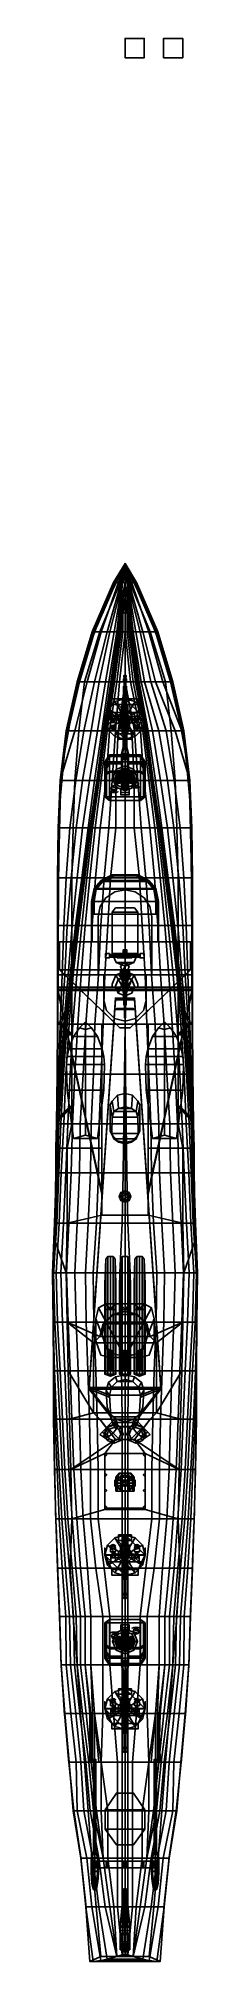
# Model space of a CAD drawing. Header units: millimetres. Extents: x -3.8 to 3.8, y -36.3 to 63.6.
import ezdxf

# ---------------------------------------------------------------- set-up
doc = ezdxf.new("R2010")
doc.units = ezdxf.units.MM
for name, color, linetype in [('gun', 1, 'Continuous'), ('railings', 6, 'Continuous'), ('sleeve', 5, 'Continuous'), ('superstructure', 3, 'Continuous'), ('turret', 2, 'Continuous')]:
    doc.layers.add(name, color=color, linetype=linetype)

msp = doc.modelspace()

# ---------------------------------------------------------------- linework, layer by layer
for points in [[(1, 63.6, 19.58), (1, 63.6, 18.58), (0, 63.6, 18.58), (0, 63.6, 19.58)], [(1, 63.6, 18.58), (1, 62.6, 18.58), (0, 62.6, 18.58), (0, 63.6, 18.58)], [(0, 63.6, 18.58), (0, 62.6, 18.58), (0, 62.6, 19.58), (0, 63.6, 19.58)], [(0, 63.6, 19.58), (0, 62.6, 19.58), (1, 62.6, 19.58), (1, 63.6, 19.58)], [(1, 62.6, 19.58), (1, 62.6, 18.58), (1, 63.6, 18.58), (1, 63.6, 19.58)], [(3, 63.6, 18.58), (3, 62.6, 18.58), (2, 62.6, 18.58), (2, 63.6, 18.58)], [(2, 63.6, 18.58), (2, 62.6, 18.58), (3, 62.6, 18.58), (3, 63.6, 18.58)], [(0, 62.6, 19.58), (0, 62.6, 18.58), (1, 62.6, 18.58), (1, 62.6, 19.58)], [(0, 36.33, 4.11), (0, 36.3, 4.06), (-0.6, 35.33, 4.06), (-0.6, 35.33, 4.11)], [(0, 36.33, 4.13), (0, 36.33, 4.11), (-0.6, 35.33, 4.11), (-0.56, 35.33, 4.13)], [(0, 36.3, 4.06), (0, 36.24, 3.89), (-0.48, 35.33, 3.89), (-0.6, 35.33, 4.06)], [(0, 36.24, 3.89), (0, 36.15, 3.51), (-0.33, 35.33, 3.51), (-0.48, 35.33, 3.89)], [(0, 36.15, 3.51), (0, 36.03, 3.01), (-0.2, 35.33, 3.01), (-0.33, 35.33, 3.51)], [(-0.25, 35.22, 4.15), (-0.33, 35.14, 4.15), (-0.08, 36.07, 5.67), (0, 36.15, 5.67)], [(-0.33, 35.14, 4.15), (-0.25, 35.06, 4.15), (0, 35.99, 5.67), (-0.08, 36.07, 5.67)], [(-0.17, 35.14, 4.15), (-0.25, 35.22, 4.15), (0, 36.15, 5.67), (0.08, 36.07, 5.67)], [(-0.25, 35.06, 4.15), (-0.17, 35.14, 4.15), (0.08, 36.07, 5.67), (0, 35.99, 5.67)], [(0, 36.03, 3.01), (0, 35.96, 2.72), (-0.13, 35.33, 2.72), (-0.2, 35.33, 3.01)], [(0, 36.15, 4.15), (-0.08, 36.07, 4.15), (-0.08, 36.07, 7.93), (0, 36.15, 7.93)], [(0.25, 35.22, 4.15), (0.17, 35.14, 4.15), (-0.08, 36.07, 5.67), (0, 36.15, 5.67)], [(0, 35.99, 7.93), (0.08, 36.07, 7.93), (0, 36.15, 7.93), (-0.08, 36.07, 7.93)], [(-0.08, 36.07, 4.15), (0, 35.99, 4.15), (0, 35.99, 7.93), (-0.08, 36.07, 7.93)], [(0.17, 35.14, 4.15), (0.25, 35.06, 4.15), (0, 35.99, 5.67), (-0.08, 36.07, 5.67)], [(0.6, 35.33, 4.11), (0.6, 35.33, 4.06), (0, 36.3, 4.06), (0, 36.33, 4.11)], [(0.56, 35.33, 4.13), (0.6, 35.33, 4.11), (0, 36.33, 4.11), (0, 36.33, 4.13)], [(0.6, 35.33, 4.06), (0.48, 35.33, 3.89), (0, 36.24, 3.89), (0, 36.3, 4.06)], [(0.48, 35.33, 3.89), (0.33, 35.33, 3.51), (0, 36.15, 3.51), (0, 36.24, 3.89)], [(0.33, 35.33, 3.51), (0.2, 35.33, 3.01), (0, 36.03, 3.01), (0, 36.15, 3.51)], [(0.08, 36.07, 4.15), (0, 36.15, 4.15), (0, 36.15, 7.93), (0.08, 36.07, 7.93)], [(0.33, 35.14, 4.15), (0.25, 35.22, 4.15), (0, 36.15, 5.67), (0.08, 36.07, 5.67)], [(0, 35.99, 4.15), (0.08, 36.07, 4.15), (0.08, 36.07, 7.93), (0, 35.99, 7.93)], [(0.25, 35.06, 4.15), (0.33, 35.14, 4.15), (0.08, 36.07, 5.67), (0, 35.99, 5.67)], [(0.2, 35.33, 3.01), (0.13, 35.33, 2.72), (0, 35.96, 2.72), (0, 36.03, 3.01)], [(-0.6, 35.33, 4.06), (-0.48, 35.33, 3.89), (-1.59, 32.77, 3.86), (-1.7, 32.77, 3.99)], [(-0.56, 35.33, 4.13), (-0.6, 35.33, 4.11), (-1.7, 32.77, 4.07), (-1.67, 32.77, 4.1)], [(-0.6, 35.33, 4.11), (-0.6, 35.33, 4.06), (-1.7, 32.77, 3.99), (-1.7, 32.77, 4.07)], [(-0.48, 35.33, 3.89), (-0.33, 35.33, 3.51), (-1.24, 32.77, 3.51), (-1.59, 32.77, 3.86)], [(-0.33, 35.33, 3.51), (-0.2, 35.33, 3.01), (-0.93, 32.77, 3.01), (-1.24, 32.77, 3.51)], [(-0.2, 35.33, 3.01), (-0.13, 35.33, 2.72), (-0.79, 32.77, 2.72), (-0.93, 32.77, 3.01)], [(-0.13, 35.33, 2.72), (-0.13, 35.33, 2.72), (-0.56, 32.77, 1.96), (-0.79, 32.77, 2.72)], [(-0.13, 35.33, 2.72), (-0.13, 35.33, 2.72), (-0.43, 32.77, 1.29), (-0.56, 32.77, 1.96)], [(-0.13, 35.33, 2.72), (-0.13, 35.33, 2.72), (-0.35, 32.77, 0.27), (-0.43, 32.77, 1.29)], [(-0.13, 35.33, 2.72), (0, 35.33), (-0.33, 32.77), (-0.35, 32.77, 0.27)], [(0, 35.33), (-0.31, 33.77, -0.27), (-0.31, 32.77, -0.27), (-0.33, 32.77)], [(0, 35.33), (0, 35.24, -0.27), (-0.31, 33.77, -0.27), (0, 35.33)], [(0, 35.24, -0.27), (0, 34.98, -0.57), (-0.28, 33.77, -0.57), (-0.31, 33.77, -0.27)], [(0, 34.98, -0.57), (0, 34.56, -0.82), (-0.2, 33.77, -0.82), (-0.28, 33.77, -0.57)], [(0, 35.96, 2.72), (0, 35.78, 1.96), (0, 35.33), (-0.13, 35.33, 2.72)], [(0.13, 35.33, 2.72), (0, 35.33), (0, 35.78, 1.96), (0, 35.96, 2.72)], [(0.35, 32.77, 0.27), (0.33, 32.77), (0, 35.33), (0.13, 35.33, 2.72)], [(0.33, 32.77), (0.31, 32.77, -0.27), (0.31, 33.77, -0.27), (0, 35.33)], [(0, 35.33), (0.31, 33.77, -0.27), (0, 35.24, -0.27), (0, 35.33)], [(0.31, 33.77, -0.27), (0.28, 33.77, -0.57), (0, 34.98, -0.57), (0, 35.24, -0.27)], [(0.28, 33.77, -0.57), (0.2, 33.77, -0.82), (0, 34.56, -0.82), (0, 34.98, -0.57)], [(0.43, 32.77, 1.29), (0.35, 32.77, 0.27), (0.13, 35.33, 2.72)], [(0.79, 32.77, 2.72), (0.56, 32.77, 1.96), (0.13, 35.33, 2.72)], [(0.56, 32.77, 1.96), (0.43, 32.77, 1.29), (0.13, 35.33, 2.72)], [(0.93, 32.77, 3.01), (0.79, 32.77, 2.72), (0.13, 35.33, 2.72), (0.2, 35.33, 3.01)], [(1.24, 32.77, 3.51), (0.93, 32.77, 3.01), (0.2, 35.33, 3.01), (0.33, 35.33, 3.51)], [(1.59, 32.77, 3.86), (1.24, 32.77, 3.51), (0.33, 35.33, 3.51), (0.48, 35.33, 3.89)], [(1.7, 32.77, 3.99), (1.59, 32.77, 3.86), (0.48, 35.33, 3.89), (0.6, 35.33, 4.06)], [(1.67, 32.77, 4.1), (1.7, 32.77, 4.07), (0.6, 35.33, 4.11), (0.56, 35.33, 4.13)], [(1.7, 32.77, 4.07), (1.7, 32.77, 3.99), (0.6, 35.33, 4.06), (0.6, 35.33, 4.11)], [(0, 34.56, -0.82), (0, 34.24, -0.92), (-0.12, 33.77, -0.92), (-0.2, 33.77, -0.82)], [(0, 34.24, -0.92), (0, 33.77, -1.01), (0, 33.77, -1.01), (-0.12, 33.77, -0.92)], [(0.2, 33.77, -0.82), (0.12, 33.77, -0.92), (0, 34.24, -0.92), (0, 34.56, -0.82)], [(0.12, 33.77, -0.92), (0, 33.77, -1.01), (0, 33.77, -1.01), (0, 34.24, -0.92)], [(-0.31, 33.77, -0.27), (-0.28, 33.77, -0.57), (-0.28, 32.77, -0.57), (-0.31, 32.77, -0.27)], [(-0.28, 33.77, -0.57), (-0.2, 33.77, -0.82), (-0.2, 32.77, -0.82), (-0.28, 32.77, -0.57)], [(-0.2, 33.77, -0.82), (-0.12, 33.77, -0.92), (-0.12, 32.77, -0.92), (-0.2, 32.77, -0.82)], [(-0.12, 33.77, -0.92), (0, 33.77, -1.01), (0, 32.77, -1.01), (-0.12, 32.77, -0.92)], [(0.12, 32.77, -0.92), (0, 32.77, -1.01), (0, 33.77, -1.01), (0.12, 33.77, -0.92)], [(0.2, 32.77, -0.82), (0.12, 32.77, -0.92), (0.12, 33.77, -0.92), (0.2, 33.77, -0.82)], [(0.28, 32.77, -0.57), (0.2, 32.77, -0.82), (0.2, 33.77, -0.82), (0.28, 33.77, -0.57)], [(0.31, 32.77, -0.27), (0.28, 32.77, -0.57), (0.28, 33.77, -0.57), (0.31, 33.77, -0.27)], [(-1.67, 32.77, 4.1), (-1.7, 32.77, 4.07), (-2.49, 30.18, 3.92), (-2.43, 30.18, 4.03)], [(-1.7, 32.77, 3.99), (-1.59, 32.77, 3.86), (-2.36, 30.18, 3.71), (-2.49, 30.18, 3.84)], [(-1.7, 32.77, 4.07), (-1.7, 32.77, 3.99), (-2.49, 30.18, 3.84), (-2.49, 30.18, 3.92)], [(-1.59, 32.77, 3.86), (-1.24, 32.77, 3.51), (-1.96, 30.18, 3.4), (-2.36, 30.18, 3.71)], [(-1.24, 32.77, 3.51), (-0.93, 32.77, 3.01), (-1.58, 30.18, 3.01), (-1.96, 30.18, 3.4)], [(-0.93, 32.77, 3.01), (-0.79, 32.77, 2.72), (-1.35, 30.18, 2.72), (-1.58, 30.18, 3.01)], [(-0.79, 32.77, 2.72), (-0.56, 32.77, 1.96), (-1.02, 30.18, 1.96), (-1.35, 30.18, 2.72)], [(-0.56, 32.77, 1.96), (-0.43, 32.77, 1.29), (-0.84, 30.18, 1.29), (-1.02, 30.18, 1.96)], [(-0.43, 32.77, 1.29), (-0.35, 32.77, 0.27), (-0.74, 30.18, 0.27), (-0.84, 30.18, 1.29)], [(-0.35, 32.77, 0.27), (-0.33, 32.77), (-0.7, 30.18), (-0.74, 30.18, 0.27)], [(-0.33, 32.77), (-0.31, 32.77, -0.27), (-0.68, 30.18, -0.27), (-0.7, 30.18)], [(-0.31, 32.77, -0.27), (-0.28, 32.77, -0.57), (-0.63, 30.18, -0.57), (-0.68, 30.18, -0.27)], [(-0.28, 32.77, -0.57), (-0.2, 32.77, -0.82), (-0.54, 30.18, -0.82), (-0.63, 30.18, -0.57)], [(-0.2, 32.77, -0.82), (-0.12, 32.77, -0.92), (-0.42, 30.18, -1.01), (-0.54, 30.18, -0.82)], [(-0.12, 32.77, -0.92), (0, 32.77, -1.01), (-0.28, 30.18, -1.16), (-0.42, 30.18, -1.01)], [(0, 32.77, -1.01), (0, 32.77, -1.01), (0, 30.18, -1.27), (-0.28, 30.18, -1.16)], [(0.42, 30.18, -1.01), (0.28, 30.18, -1.16), (0, 32.77, -1.01), (0.12, 32.77, -0.92)], [(0.54, 30.18, -0.82), (0.42, 30.18, -1.01), (0.12, 32.77, -0.92), (0.2, 32.77, -0.82)], [(0.63, 30.18, -0.57), (0.54, 30.18, -0.82), (0.2, 32.77, -0.82), (0.28, 32.77, -0.57)], [(0.68, 30.18, -0.27), (0.63, 30.18, -0.57), (0.28, 32.77, -0.57), (0.31, 32.77, -0.27)], [(0.7, 30.18), (0.68, 30.18, -0.27), (0.31, 32.77, -0.27), (0.33, 32.77)], [(0.74, 30.18, 0.27), (0.7, 30.18), (0.33, 32.77), (0.35, 32.77, 0.27)], [(0.84, 30.18, 1.29), (0.74, 30.18, 0.27), (0.35, 32.77, 0.27), (0.43, 32.77, 1.29)], [(1.02, 30.18, 1.96), (0.84, 30.18, 1.29), (0.43, 32.77, 1.29), (0.56, 32.77, 1.96)], [(1.35, 30.18, 2.72), (1.02, 30.18, 1.96), (0.56, 32.77, 1.96), (0.79, 32.77, 2.72)], [(1.58, 30.18, 3.01), (1.35, 30.18, 2.72), (0.79, 32.77, 2.72), (0.93, 32.77, 3.01)], [(1.96, 30.18, 3.4), (1.58, 30.18, 3.01), (0.93, 32.77, 3.01), (1.24, 32.77, 3.51)], [(2.36, 30.18, 3.71), (1.96, 30.18, 3.4), (1.24, 32.77, 3.51), (1.59, 32.77, 3.86)], [(2.49, 30.18, 3.84), (2.36, 30.18, 3.71), (1.59, 32.77, 3.86), (1.7, 32.77, 3.99)], [(2.43, 30.18, 4.03), (2.49, 30.18, 3.92), (1.7, 32.77, 4.07), (1.67, 32.77, 4.1)], [(2.49, 30.18, 3.92), (2.49, 30.18, 3.84), (1.7, 32.77, 3.99), (1.7, 32.77, 4.07)], [(-2.49, 30.18, 3.84), (-2.36, 30.18, 3.71), (-2.96, 27.64, 3.64), (-3.05, 27.64, 3.77)], [(-2.43, 30.18, 4.03), (-2.49, 30.18, 3.92), (-3.05, 27.64, 3.85), (-2.99, 27.64, 3.96)], [(-2.49, 30.18, 3.92), (-2.49, 30.18, 3.84), (-3.05, 27.64, 3.77), (-3.05, 27.64, 3.85)], [(-2.36, 30.18, 3.71), (-1.96, 30.18, 3.4), (-2.6, 27.64, 3.4), (-2.96, 27.64, 3.64)], [(-1.96, 30.18, 3.4), (-1.58, 30.18, 3.01), (-2.13, 27.64, 3.01), (-2.6, 27.64, 3.4)], [(-1.58, 30.18, 3.01), (-1.35, 30.18, 2.72), (-1.76, 27.64, 2.57), (-2.13, 27.64, 3.01)], [(-1.35, 30.18, 2.72), (-1.02, 30.18, 1.96), (-1.42, 27.64, 1.91), (-1.76, 27.64, 2.57)], [(-1.02, 30.18, 1.96), (-0.84, 30.18, 1.29), (-1.21, 27.64, 1.14), (-1.42, 27.64, 1.91)], [(-0.84, 30.18, 1.29), (-0.74, 30.18, 0.27), (-1.11, 27.64, 0.27), (-1.21, 27.64, 1.14)], [(-0.74, 30.18, 0.27), (-0.7, 30.18), (-1.08, 27.64), (-1.11, 27.64, 0.27)], [(-0.7, 30.18), (-0.68, 30.18, -0.27), (-1.06, 27.64, -0.27), (-1.08, 27.64)], [(-0.68, 30.18, -0.27), (-0.63, 30.18, -0.57), (-1.01, 27.64, -0.57), (-1.06, 27.64, -0.27)], [(-0.63, 30.18, -0.57), (-0.54, 30.18, -0.82), (-0.92, 27.64, -0.82), (-1.01, 27.64, -0.57)], [(-0.54, 30.18, -0.82), (-0.42, 30.18, -1.01), (-0.8, 27.64, -1.01), (-0.92, 27.64, -0.82)], [(-0.42, 30.18, -1.01), (-0.28, 30.18, -1.16), (-0.5, 27.64, -1.25), (-0.8, 27.64, -1.01)], [(-0.28, 30.18, -1.16), (0, 30.18, -1.27), (-0.35, 27.64, -1.32), (-0.5, 27.64, -1.25)], [(0, 30.18, -1.27), (0, 30.18, -1.27), (0, 27.64, -1.43), (-0.35, 27.64, -1.32)], [(0.8, 27.64, -1.01), (0.5, 27.64, -1.25), (0, 30.18, -1.27), (0.28, 30.18, -1.16)], [(0.92, 27.64, -0.82), (0.8, 27.64, -1.01), (0.28, 30.18, -1.16), (0.42, 30.18, -1.01)], [(1.01, 27.64, -0.57), (0.92, 27.64, -0.82), (0.42, 30.18, -1.01), (0.54, 30.18, -0.82)], [(1.06, 27.64, -0.27), (1.01, 27.64, -0.57), (0.54, 30.18, -0.82), (0.63, 30.18, -0.57)], [(1.08, 27.64), (1.06, 27.64, -0.27), (0.63, 30.18, -0.57), (0.68, 30.18, -0.27)], [(1.11, 27.64, 0.27), (1.08, 27.64), (0.68, 30.18, -0.27), (0.7, 30.18)], [(1.21, 27.64, 1.14), (1.11, 27.64, 0.27), (0.7, 30.18), (0.74, 30.18, 0.27)], [(1.42, 27.64, 1.91), (1.21, 27.64, 1.14), (0.74, 30.18, 0.27), (0.84, 30.18, 1.29)], [(1.76, 27.64, 2.57), (1.42, 27.64, 1.91), (0.84, 30.18, 1.29), (1.02, 30.18, 1.96)], [(2.13, 27.64, 3.01), (1.76, 27.64, 2.57), (1.02, 30.18, 1.96), (1.35, 30.18, 2.72)], [(2.6, 27.64, 3.4), (2.13, 27.64, 3.01), (1.35, 30.18, 2.72), (1.58, 30.18, 3.01)], [(2.96, 27.64, 3.64), (2.6, 27.64, 3.4), (1.58, 30.18, 3.01), (1.96, 30.18, 3.4)], [(2.96, 27.64, 3.64), (2.96, 27.64, 3.64), (1.96, 30.18, 3.4), (2.36, 30.18, 3.71)], [(3.05, 27.64, 3.77), (2.96, 27.64, 3.64), (2.36, 30.18, 3.71), (2.49, 30.18, 3.84)], [(2.99, 27.64, 3.96), (3.05, 27.64, 3.85), (2.49, 30.18, 3.92), (2.43, 30.18, 4.03)], [(3.05, 27.64, 3.85), (3.05, 27.64, 3.77), (2.49, 30.18, 3.84), (2.49, 30.18, 3.92)], [(-2.6, 27.64, 3.4), (-2.13, 27.64, 3.01), (-2.56, 25.06, 3.01), (-3.36, 25.06, 3.69)], [(-2.99, 27.64, 3.96), (-3.05, 27.64, 3.85), (-3.36, 25.06, 3.84), (-3.33, 25.06, 3.9)], [(-3.05, 27.64, 3.85), (-3.05, 27.64, 3.77), (-3.36, 25.06, 3.69), (-3.36, 25.06, 3.84)], [(-3.05, 27.64, 3.77), (-2.96, 27.64, 3.64), (-3.36, 25.06, 3.69)], [(-2.96, 27.64, 3.64), (-2.6, 27.64, 3.4), (-3.36, 25.06, 3.69)], [(-2.13, 27.64, 3.01), (-1.76, 27.64, 2.57), (-2.21, 25.06, 2.57), (-2.56, 25.06, 3.01)], [(-1.76, 27.64, 2.57), (-1.42, 27.64, 1.91), (-1.84, 25.06, 1.91), (-2.21, 25.06, 2.57)], [(-1.42, 27.64, 1.91), (-1.21, 27.64, 1.14), (-1.58, 25.06, 1.14), (-1.84, 25.06, 1.91)], [(-1.21, 27.64, 1.14), (-1.11, 27.64, 0.27), (-1.47, 25.06, 0.27), (-1.58, 25.06, 1.14)], [(-1.11, 27.64, 0.27), (-1.08, 27.64), (-1.44, 25.06), (-1.47, 25.06, 0.27)], [(-1.08, 27.64), (-1.06, 27.64, -0.27), (-1.41, 25.06, -0.27), (-1.44, 25.06)], [(-1.06, 27.64, -0.27), (-1.01, 27.64, -0.57), (-1.34, 25.06, -0.57), (-1.41, 25.06, -0.27)], [(-1.01, 27.64, -0.57), (-0.92, 27.64, -0.82), (-1.23, 25.06, -0.82), (-1.34, 25.06, -0.57)], [(-0.92, 27.64, -0.82), (-0.8, 27.64, -1.01), (-0.98, 25.06, -1.11), (-1.23, 25.06, -0.82)], [(-0.8, 27.64, -1.01), (-0.5, 27.64, -1.25), (-0.67, 25.06, -1.32), (-0.98, 25.06, -1.11)], [(-0.5, 27.64, -1.25), (-0.35, 27.64, -1.32), (-0.47, 25.06, -1.41), (-0.67, 25.06, -1.32)], [(-0.35, 27.64, -1.32), (0, 27.64, -1.43), (0, 25.06, -1.58), (-0.47, 25.06, -1.41)], [(0.47, 25.06, -1.41), (0, 25.06, -1.58), (0, 27.64, -1.43), (0.35, 27.64, -1.32)], [(0.67, 25.06, -1.32), (0.47, 25.06, -1.41), (0.35, 27.64, -1.32), (0.5, 27.64, -1.25)], [(0.98, 25.06, -1.11), (0.67, 25.06, -1.32), (0.5, 27.64, -1.25), (0.8, 27.64, -1.01)], [(1.23, 25.06, -0.82), (0.98, 25.06, -1.11), (0.8, 27.64, -1.01), (0.92, 27.64, -0.82)], [(1.34, 25.06, -0.57), (1.23, 25.06, -0.82), (0.92, 27.64, -0.82), (1.01, 27.64, -0.57)], [(1.41, 25.06, -0.27), (1.34, 25.06, -0.57), (1.01, 27.64, -0.57), (1.06, 27.64, -0.27)], [(1.44, 25.06), (1.41, 25.06, -0.27), (1.06, 27.64, -0.27), (1.08, 27.64)], [(1.47, 25.06, 0.27), (1.44, 25.06), (1.08, 27.64), (1.11, 27.64, 0.27)], [(1.58, 25.06, 1.14), (1.47, 25.06, 0.27), (1.11, 27.64, 0.27), (1.21, 27.64, 1.14)], [(1.84, 25.06, 1.91), (1.58, 25.06, 1.14), (1.21, 27.64, 1.14), (1.42, 27.64, 1.91)], [(2.21, 25.06, 2.57), (1.84, 25.06, 1.91), (1.42, 27.64, 1.91), (1.76, 27.64, 2.57)], [(2.56, 25.06, 3.01), (2.21, 25.06, 2.57), (1.76, 27.64, 2.57), (2.13, 27.64, 3.01)], [(3.36, 25.06, 3.69), (2.56, 25.06, 3.01), (2.13, 27.64, 3.01), (2.6, 27.64, 3.4)], [(3.36, 25.06, 3.69), (3.36, 25.06, 3.69), (2.6, 27.64, 3.4), (2.96, 27.64, 3.64)], [(3.36, 25.06, 3.69), (3.36, 25.06, 3.69), (2.96, 27.64, 3.64), (3.05, 27.64, 3.77)], [(3.33, 25.06, 3.9), (3.36, 25.06, 3.84), (3.05, 27.64, 3.85), (2.99, 27.64, 3.96)], [(3.36, 25.06, 3.84), (3.36, 25.06, 3.69), (3.05, 27.64, 3.77), (3.05, 27.64, 3.85)], [(-3.33, 25.06, 3.9), (-3.36, 25.06, 3.84), (-3.48, 22.59, 3.79), (-3.41, 22.59, 3.88)], [(-3.36, 25.06, 3.84), (-3.36, 25.06, 3.69), (-3.47, 22.59, 3.67), (-3.48, 22.59, 3.79)], [(-3.36, 25.06, 3.69), (-2.56, 25.06, 3.01), (-2.87, 22.59, 3.01), (-3.47, 22.59, 3.67)], [(-2.56, 25.06, 3.01), (-2.21, 25.06, 2.57), (-2.54, 22.59, 2.57), (-2.87, 22.59, 3.01)], [(-2.21, 25.06, 2.57), (-1.84, 25.06, 1.91), (-2.2, 22.59, 1.88), (-2.54, 22.59, 2.57)], [(-1.84, 25.06, 1.91), (-1.58, 25.06, 1.14), (-1.92, 22.59, 1.01), (-2.2, 22.59, 1.88)], [(-1.58, 25.06, 1.14), (-1.47, 25.06, 0.27), (-1.82, 22.59, 0.27), (-1.92, 22.59, 1.01)], [(-1.47, 25.06, 0.27), (-1.44, 25.06), (-1.79, 22.59), (-1.82, 22.59, 0.27)], [(-1.44, 25.06), (-1.41, 25.06, -0.27), (-1.77, 22.59, -0.27), (-1.79, 22.59)], [(-1.41, 25.06, -0.27), (-1.34, 25.06, -0.57), (-1.68, 22.59, -0.57), (-1.77, 22.59, -0.27)], [(-1.34, 25.06, -0.57), (-1.23, 25.06, -0.82), (-1.55, 22.59, -0.82), (-1.68, 22.59, -0.57)], [(-1.23, 25.06, -0.82), (-0.98, 25.06, -1.11), (-1.29, 22.59, -1.11), (-1.55, 22.59, -0.82)], [(-0.98, 25.06, -1.11), (-0.67, 25.06, -1.32), (-0.84, 22.59, -1.38), (-1.29, 22.59, -1.11)], [(-0.67, 25.06, -1.32), (-0.47, 25.06, -1.41), (-0.47, 22.59, -1.53), (-0.84, 22.59, -1.38)], [(-0.47, 25.06, -1.41), (0, 25.06, -1.58), (0, 22.59, -1.68), (-0.47, 22.59, -1.53)], [(0.47, 22.59, -1.53), (0, 22.59, -1.68), (0, 25.06, -1.58), (0.47, 25.06, -1.41)], [(0.84, 22.59, -1.38), (0.47, 22.59, -1.53), (0.47, 25.06, -1.41), (0.67, 25.06, -1.32)], [(1.29, 22.59, -1.11), (0.84, 22.59, -1.38), (0.67, 25.06, -1.32), (0.98, 25.06, -1.11)], [(1.55, 22.59, -0.82), (1.29, 22.59, -1.11), (0.98, 25.06, -1.11), (1.23, 25.06, -0.82)], [(1.68, 22.59, -0.57), (1.55, 22.59, -0.82), (1.23, 25.06, -0.82), (1.34, 25.06, -0.57)], [(1.77, 22.59, -0.27), (1.68, 22.59, -0.57), (1.34, 25.06, -0.57), (1.41, 25.06, -0.27)], [(1.79, 22.59), (1.77, 22.59, -0.27), (1.41, 25.06, -0.27), (1.44, 25.06)], [(1.82, 22.59, 0.27), (1.79, 22.59), (1.44, 25.06), (1.47, 25.06, 0.27)], [(1.92, 22.59, 1.01), (1.82, 22.59, 0.27), (1.47, 25.06, 0.27), (1.58, 25.06, 1.14)], [(2.2, 22.59, 1.88), (1.92, 22.59, 1.01), (1.58, 25.06, 1.14), (1.84, 25.06, 1.91)], [(2.54, 22.59, 2.57), (2.2, 22.59, 1.88), (1.84, 25.06, 1.91), (2.21, 25.06, 2.57)], [(2.87, 22.59, 3.01), (2.54, 22.59, 2.57), (2.21, 25.06, 2.57), (2.56, 25.06, 3.01)], [(3.47, 22.59, 3.67), (2.87, 22.59, 3.01), (2.56, 25.06, 3.01), (3.36, 25.06, 3.69)], [(3.41, 22.59, 3.88), (3.48, 22.59, 3.79), (3.36, 25.06, 3.84), (3.33, 25.06, 3.9)], [(3.48, 22.59, 3.79), (3.47, 22.59, 3.67), (3.36, 25.06, 3.69), (3.36, 25.06, 3.84)], [(-3.47, 22.59, 3.67), (-2.87, 22.59, 3.01), (-3.05, 20, 3.01), (-3.5, 20, 3.67)], [(-3.41, 22.59, 3.88), (-3.48, 22.59, 3.79), (-3.5, 20, 3.79), (-3.46, 20, 3.86)], [(-3.48, 22.59, 3.79), (-3.47, 22.59, 3.67), (-3.5, 20, 3.67), (-3.5, 20, 3.79)], [(-2.87, 22.59, 3.01), (-2.54, 22.59, 2.57), (-2.8, 20, 2.57), (-3.05, 20, 3.01)], [(-2.54, 22.59, 2.57), (-2.2, 22.59, 1.88), (-2.48, 20, 1.85), (-2.8, 20, 2.57)], [(-2.2, 22.59, 1.88), (-1.92, 22.59, 1.01), (-2.25, 20, 1.01), (-2.48, 20, 1.85)], [(-1.92, 22.59, 1.01), (-1.82, 22.59, 0.27), (-2.15, 20, 0.27), (-2.25, 20, 1.01)], [(-1.82, 22.59, 0.27), (-1.79, 22.59), (-2.12, 20), (-2.15, 20, 0.27)], [(-1.79, 22.59), (-1.77, 22.59, -0.27), (-2.09, 20, -0.27), (-2.12, 20)], [(-1.77, 22.59, -0.27), (-1.68, 22.59, -0.57), (-1.99, 20, -0.57), (-2.09, 20, -0.27)], [(-1.68, 22.59, -0.57), (-1.55, 22.59, -0.82), (-1.82, 20, -0.82), (-1.99, 20, -0.57)], [(-1.55, 22.59, -0.82), (-1.29, 22.59, -1.11), (-1.53, 20, -1.11), (-1.82, 20, -0.82)], [(-1.29, 22.59, -1.11), (-0.84, 22.59, -1.38), (-1.09, 20, -1.38), (-1.53, 20, -1.11)], [(-0.84, 22.59, -1.38), (-0.47, 22.59, -1.53), (-0.75, 20, -1.53), (-1.09, 20, -1.38)], [(-0.47, 22.59, -1.53), (0, 22.59, -1.68), (0, 20, -1.76), (-0.75, 20, -1.53)], [(0.75, 20, -1.53), (0, 20, -1.76), (0, 22.59, -1.68), (0.47, 22.59, -1.53)], [(1.09, 20, -1.38), (0.75, 20, -1.53), (0.47, 22.59, -1.53), (0.84, 22.59, -1.38)], [(1.53, 20, -1.11), (1.09, 20, -1.38), (0.84, 22.59, -1.38), (1.29, 22.59, -1.11)], [(1.82, 20, -0.82), (1.53, 20, -1.11), (1.29, 22.59, -1.11), (1.55, 22.59, -0.82)], [(1.99, 20, -0.57), (1.82, 20, -0.82), (1.55, 22.59, -0.82), (1.68, 22.59, -0.57)], [(2.09, 20, -0.27), (1.99, 20, -0.57), (1.68, 22.59, -0.57), (1.77, 22.59, -0.27)], [(2.12, 20), (2.09, 20, -0.27), (1.77, 22.59, -0.27), (1.79, 22.59)], [(2.15, 20, 0.27), (2.12, 20), (1.79, 22.59), (1.82, 22.59, 0.27)], [(2.25, 20, 1.01), (2.15, 20, 0.27), (1.82, 22.59, 0.27), (1.92, 22.59, 1.01)], [(2.48, 20, 1.85), (2.25, 20, 1.01), (1.92, 22.59, 1.01), (2.2, 22.59, 1.88)], [(2.8, 20, 2.57), (2.48, 20, 1.85), (2.2, 22.59, 1.88), (2.54, 22.59, 2.57)], [(3.05, 20, 3.01), (2.8, 20, 2.57), (2.54, 22.59, 2.57), (2.87, 22.59, 3.01)], [(3.5, 20, 3.67), (3.05, 20, 3.01), (2.87, 22.59, 3.01), (3.47, 22.59, 3.67)], [(3.46, 20, 3.86), (3.5, 20, 3.79), (3.48, 22.59, 3.79), (3.41, 22.59, 3.88)], [(3.5, 20, 3.79), (3.5, 20, 3.67), (3.47, 22.59, 3.67), (3.48, 22.59, 3.79)], [(-3.5, 20, 3.67), (-3.05, 20, 3.01), (-3.18, 17.52, 3.01), (-3.5, 17.52, 3.67)], [(-3.46, 20, 3.86), (-3.5, 20, 3.79), (-3.5, 17.52, 3.79), (-3.47, 17.52, 3.86)], [(-3.5, 20, 3.79), (-3.5, 20, 3.67), (-3.5, 17.52, 3.67), (-3.5, 17.52, 3.79)], [(-3.05, 20, 3.01), (-2.8, 20, 2.57), (-3, 17.52, 2.57), (-3.18, 17.52, 3.01)], [(-2.8, 20, 2.57), (-2.48, 20, 1.85), (-2.75, 17.52, 1.81), (-3, 17.52, 2.57)], [(-2.48, 20, 1.85), (-2.25, 20, 1.01), (-2.57, 17.52, 1.01), (-2.75, 17.52, 1.81)], [(-2.25, 20, 1.01), (-2.15, 20, 0.27), (-2.5, 17.52, 0.27), (-2.57, 17.52, 1.01)], [(-2.15, 20, 0.27), (-2.12, 20), (-2.46, 17.52), (-2.5, 17.52, 0.27)], [(-2.12, 20), (-2.09, 20, -0.27), (-2.4, 17.52, -0.27), (-2.46, 17.52)], [(-2.09, 20, -0.27), (-1.99, 20, -0.57), (-2.24, 17.52, -0.57), (-2.4, 17.52, -0.27)], [(-1.99, 20, -0.57), (-1.82, 20, -0.82), (-2.07, 17.52, -0.82), (-2.24, 17.52, -0.57)], [(-1.82, 20, -0.82), (-1.53, 20, -1.11), (-1.71, 17.52, -1.11), (-2.07, 17.52, -0.82)], [(-1.53, 20, -1.11), (-1.09, 20, -1.38), (-1.25, 17.52, -1.38), (-1.71, 17.52, -1.11)], [(-1.09, 20, -1.38), (-0.75, 20, -1.53), (-0.89, 17.52, -1.53), (-1.25, 17.52, -1.38)], [(-0.75, 20, -1.53), (0, 20, -1.76), (0, 17.52, -1.84), (-0.89, 17.52, -1.53)], [(0.89, 17.52, -1.53), (0, 17.52, -1.84), (0, 20, -1.76), (0.75, 20, -1.53)], [(1.25, 17.52, -1.38), (0.89, 17.52, -1.53), (0.75, 20, -1.53), (1.09, 20, -1.38)], [(1.71, 17.52, -1.11), (1.25, 17.52, -1.38), (1.09, 20, -1.38), (1.53, 20, -1.11)], [(2.07, 17.52, -0.82), (1.71, 17.52, -1.11), (1.53, 20, -1.11), (1.82, 20, -0.82)], [(2.24, 17.52, -0.57), (2.07, 17.52, -0.82), (1.82, 20, -0.82), (1.99, 20, -0.57)], [(2.4, 17.52, -0.27), (2.24, 17.52, -0.57), (1.99, 20, -0.57), (2.09, 20, -0.27)], [(2.46, 17.52), (2.4, 17.52, -0.27), (2.09, 20, -0.27), (2.12, 20)], [(2.5, 17.52, 0.27), (2.46, 17.52), (2.12, 20), (2.15, 20, 0.27)], [(2.57, 17.52, 1.01), (2.5, 17.52, 0.27), (2.15, 20, 0.27), (2.25, 20, 1.01)], [(2.75, 17.52, 1.81), (2.57, 17.52, 1.01), (2.25, 20, 1.01), (2.48, 20, 1.85)], [(3, 17.52, 2.57), (2.75, 17.52, 1.81), (2.48, 20, 1.85), (2.8, 20, 2.57)], [(3.18, 17.52, 3.01), (3, 17.52, 2.57), (2.8, 20, 2.57), (3.05, 20, 3.01)], [(3.5, 17.52, 3.67), (3.18, 17.52, 3.01), (3.05, 20, 3.01), (3.5, 20, 3.67)], [(3.47, 17.52, 3.86), (3.5, 17.52, 3.79), (3.5, 20, 3.79), (3.46, 20, 3.86)], [(3.5, 17.52, 3.79), (3.5, 17.52, 3.67), (3.5, 20, 3.67), (3.5, 20, 3.79)], [(-3.5, 17.52, 3.67), (-3.18, 17.52, 3.01), (-3.27, 14.95, 3.01), (-3.5, 14.95, 3.67)], [(-3.47, 17.52, 3.86), (-3.5, 17.52, 3.79), (-3.5, 14.95, 3.79), (-3.48, 14.95, 3.85)], [(-3.5, 17.52, 3.79), (-3.5, 17.52, 3.67), (-3.5, 14.95, 3.67), (-3.5, 14.95, 3.79)], [(-3.18, 17.52, 3.01), (-3, 17.52, 2.57), (-3.13, 14.95, 2.57), (-3.27, 14.95, 3.01)], [(-3, 17.52, 2.57), (-2.75, 17.52, 1.81), (-2.96, 14.95, 1.79), (-3.13, 14.95, 2.57)], [(-2.75, 17.52, 1.81), (-2.57, 17.52, 1.01), (-2.85, 14.95, 1.01), (-2.96, 14.95, 1.79)], [(-2.57, 17.52, 1.01), (-2.5, 17.52, 0.27), (-2.8, 14.95, 0.27), (-2.85, 14.95, 1.01)], [(-2.5, 17.52, 0.27), (-2.46, 17.52), (-2.76, 14.95), (-2.8, 14.95, 0.27)], [(-2.46, 17.52), (-2.4, 17.52, -0.27), (-2.69, 14.95, -0.27), (-2.76, 14.95)], [(-2.4, 17.52, -0.27), (-2.24, 17.52, -0.57), (-2.5, 14.95, -0.57), (-2.69, 14.95, -0.27)], [(-2.24, 17.52, -0.57), (-2.07, 17.52, -0.82), (-2.28, 14.95, -0.82), (-2.5, 14.95, -0.57)], [(-2.07, 17.52, -0.82), (-1.71, 17.52, -1.11), (-1.85, 14.95, -1.11), (-2.28, 14.95, -0.82)], [(-1.71, 17.52, -1.11), (-1.25, 17.52, -1.38), (-1.38, 14.95, -1.38), (-1.85, 14.95, -1.11)], [(-1.25, 17.52, -1.38), (-0.89, 17.52, -1.53), (-1.05, 14.95, -1.53), (-1.38, 14.95, -1.38)], [(-0.89, 17.52, -1.53), (0, 17.52, -1.84), (0, 14.95, -1.88), (-1.05, 14.95, -1.53)], [(1.05, 14.95, -1.53), (0, 14.95, -1.88), (0, 17.52, -1.84), (0.89, 17.52, -1.53)], [(1.38, 14.95, -1.38), (1.05, 14.95, -1.53), (0.89, 17.52, -1.53), (1.25, 17.52, -1.38)], [(1.85, 14.95, -1.11), (1.38, 14.95, -1.38), (1.25, 17.52, -1.38), (1.71, 17.52, -1.11)], [(2.28, 14.95, -0.82), (1.85, 14.95, -1.11), (1.71, 17.52, -1.11), (2.07, 17.52, -0.82)], [(2.5, 14.95, -0.57), (2.28, 14.95, -0.82), (2.07, 17.52, -0.82), (2.24, 17.52, -0.57)], [(2.69, 14.95, -0.27), (2.5, 14.95, -0.57), (2.24, 17.52, -0.57), (2.4, 17.52, -0.27)], [(2.76, 14.95), (2.69, 14.95, -0.27), (2.4, 17.52, -0.27), (2.46, 17.52)], [(2.8, 14.95, 0.27), (2.76, 14.95), (2.46, 17.52), (2.5, 17.52, 0.27)], [(2.85, 14.95, 1.01), (2.8, 14.95, 0.27), (2.5, 17.52, 0.27), (2.57, 17.52, 1.01)], [(2.96, 14.95, 1.79), (2.85, 14.95, 1.01), (2.57, 17.52, 1.01), (2.75, 17.52, 1.81)], [(3.13, 14.95, 2.57), (2.96, 14.95, 1.79), (2.75, 17.52, 1.81), (3, 17.52, 2.57)], [(3.27, 14.95, 3.01), (3.13, 14.95, 2.57), (3, 17.52, 2.57), (3.18, 17.52, 3.01)], [(3.5, 14.95, 3.67), (3.27, 14.95, 3.01), (3.18, 17.52, 3.01), (3.5, 17.52, 3.67)], [(3.48, 14.95, 3.85), (3.5, 14.95, 3.79), (3.5, 17.52, 3.79), (3.47, 17.52, 3.86)], [(3.5, 14.95, 3.79), (3.5, 14.95, 3.67), (3.5, 17.52, 3.67), (3.5, 17.52, 3.79)], [(-3.5, 14.95, 3.67), (-3.27, 14.95, 3.01), (-3.37, 12.39, 3.01), (-3.51, 12.39, 3.67)], [(-3.5, 14.95, 3.79), (-3.5, 14.95, 3.67), (-3.51, 12.39, 3.67), (-3.51, 12.39, 3.79)], [(-3.48, 14.95, 3.85), (-3.5, 14.95, 3.79), (-3.51, 12.39, 3.79), (-3.49, 12.39, 3.84)], [(-3.27, 14.95, 3.01), (-3.13, 14.95, 2.57), (-3.28, 12.39, 2.57), (-3.37, 12.39, 3.01)], [(-3.13, 14.95, 2.57), (-2.96, 14.95, 1.79), (-3.17, 12.39, 1.76), (-3.28, 12.39, 2.57)], [(-2.96, 14.95, 1.79), (-2.85, 14.95, 1.01), (-3.1, 12.39, 1.01), (-3.17, 12.39, 1.76)], [(-2.85, 14.95, 1.01), (-2.8, 14.95, 0.27), (-3.06, 12.39, 0.27), (-3.1, 12.39, 1.01)], [(-2.8, 14.95, 0.27), (-2.76, 14.95), (-3.01, 12.39), (-3.06, 12.39, 0.27)], [(-2.76, 14.95), (-2.69, 14.95, -0.27), (-2.9, 12.39, -0.27), (-3.01, 12.39)], [(-2.69, 14.95, -0.27), (-2.5, 14.95, -0.57), (-2.71, 12.39, -0.57), (-2.9, 12.39, -0.27)], [(-2.5, 14.95, -0.57), (-2.28, 14.95, -0.82), (-2.45, 12.39, -0.82), (-2.71, 12.39, -0.57)], [(-2.28, 14.95, -0.82), (-1.85, 14.95, -1.11), (-2.03, 12.39, -1.11), (-2.45, 12.39, -0.82)], [(-1.85, 14.95, -1.11), (-1.38, 14.95, -1.38), (-1.56, 12.39, -1.38), (-2.03, 12.39, -1.11)], [(-1.38, 14.95, -1.38), (-1.05, 14.95, -1.53), (-1.14, 12.39, -1.53), (-1.56, 12.39, -1.38)], [(-1.05, 14.95, -1.53), (0, 14.95, -1.88), (0, 12.39, -1.93), (-1.14, 12.39, -1.53)], [(1.14, 12.39, -1.53), (0, 12.39, -1.93), (0, 14.95, -1.88), (1.05, 14.95, -1.53)], [(1.56, 12.39, -1.38), (1.14, 12.39, -1.53), (1.05, 14.95, -1.53), (1.38, 14.95, -1.38)], [(2.03, 12.39, -1.11), (1.56, 12.39, -1.38), (1.38, 14.95, -1.38), (1.85, 14.95, -1.11)], [(2.45, 12.39, -0.82), (2.03, 12.39, -1.11), (1.85, 14.95, -1.11), (2.28, 14.95, -0.82)], [(2.71, 12.39, -0.57), (2.45, 12.39, -0.82), (2.28, 14.95, -0.82), (2.5, 14.95, -0.57)], [(2.9, 12.39, -0.27), (2.71, 12.39, -0.57), (2.5, 14.95, -0.57), (2.69, 14.95, -0.27)], [(3.01, 12.39), (2.9, 12.39, -0.27), (2.69, 14.95, -0.27), (2.76, 14.95)], [(3.06, 12.39, 0.27), (3.01, 12.39), (2.76, 14.95), (2.8, 14.95, 0.27)], [(3.1, 12.39, 1.01), (3.06, 12.39, 0.27), (2.8, 14.95, 0.27), (2.85, 14.95, 1.01)], [(3.17, 12.39, 1.76), (3.1, 12.39, 1.01), (2.85, 14.95, 1.01), (2.96, 14.95, 1.79)], [(3.28, 12.39, 2.57), (3.17, 12.39, 1.76), (2.96, 14.95, 1.79), (3.13, 14.95, 2.57)], [(3.37, 12.39, 3.01), (3.28, 12.39, 2.57), (3.13, 14.95, 2.57), (3.27, 14.95, 3.01)], [(3.51, 12.39, 3.67), (3.37, 12.39, 3.01), (3.27, 14.95, 3.01), (3.5, 14.95, 3.67)], [(3.49, 12.39, 3.84), (3.51, 12.39, 3.79), (3.5, 14.95, 3.79), (3.48, 14.95, 3.85)], [(3.51, 12.39, 3.79), (3.51, 12.39, 3.67), (3.5, 14.95, 3.67), (3.5, 14.95, 3.79)], [(-3.51, 12.39, 3.67), (-3.37, 12.39, 3.01), (-3.44, 9.8, 3.01), (-3.52, 9.8, 3.67)], [(-3.49, 12.39, 3.84), (-3.51, 12.39, 3.79), (-3.52, 9.8, 3.79), (-3.5, 9.8, 3.84)], [(-3.51, 12.39, 3.79), (-3.51, 12.39, 3.67), (-3.52, 9.8, 3.67), (-3.52, 9.8, 3.79)], [(-3.28, 12.39, 2.57), (-3.17, 12.39, 1.76), (-3.36, 9.8, 1.72), (-3.44, 9.8, 3.01)], [(-3.37, 12.39, 3.01), (-3.28, 12.39, 2.57), (-3.44, 9.8, 3.01)], [(-3.331, 12.489, 3.79), (-3.429, 12.489, 3.79), (-3.415, 12.475, 5.84), (-3.345, 12.475, 5.81)], [(-3.429, 12.489, 3.79), (-3.429, 12.391, 3.79), (-3.415, 12.405, 5.81), (-3.415, 12.475, 5.84)], [(-3.429, 12.391, 3.79), (-3.331, 12.391, 3.79), (-3.345, 12.405, 5.77), (-3.415, 12.405, 5.81)], [(-3.345, 12.475, 5.81), (-3.415, 12.475, 5.84), (-3.309, 12.369, 6.16), (-3.246, 12.376, 6.14)], [(-3.415, 12.475, 5.84), (-3.415, 12.405, 5.81), (-3.316, 12.306, 6.14), (-3.309, 12.369, 6.16)], [(-3.415, 12.405, 5.81), (-3.345, 12.405, 5.77), (-3.253, 12.313, 6.12), (-3.316, 12.306, 6.14)], [(-3.17, 12.39, 1.76), (-3.1, 12.39, 1.01), (-3.31, 9.8, 1.01), (-3.36, 9.8, 1.72)], [(-3.331, 12.391, 3.79), (-3.331, 12.489, 3.79), (-3.345, 12.475, 5.81), (-3.345, 12.405, 5.77)], [(-3.345, 12.405, 5.77), (-3.345, 12.475, 5.81), (-3.246, 12.376, 6.14), (-3.253, 12.313, 6.12)], [(-3.309, 12.369, 6.16), (-3.316, 12.306, 6.14), (-2.85, 11.839, 6.65), (-2.836, 11.896, 6.69)], [(-3.316, 12.306, 6.14), (-3.253, 12.313, 6.12), (-2.793, 11.853, 6.63), (-2.85, 11.839, 6.65)], [(-3.1, 12.39, 1.01), (-3.06, 12.39, 0.27), (-3.27, 9.8, 0.27), (-3.31, 9.8, 1.01)], [(-3.246, 12.376, 6.14), (-3.309, 12.369, 6.16), (-2.836, 11.896, 6.69), (-2.779, 11.91, 6.65)], [(-3.06, 12.39, 0.27), (-3.01, 12.39), (-3.19, 9.8), (-3.27, 9.8, 0.27)], [(-3.253, 12.313, 6.12), (-3.246, 12.376, 6.14), (-2.779, 11.91, 6.65), (-2.793, 11.853, 6.63)], [(-3.01, 12.39), (-2.9, 12.39, -0.27), (-3.07, 9.8, -0.27), (-3.19, 9.8)], [(-2.9, 12.39, -0.27), (-2.71, 12.39, -0.57), (-2.85, 9.8, -0.57), (-3.07, 9.8, -0.27)], [(-2.71, 12.39, -0.57), (-2.45, 12.39, -0.82), (-2.6, 9.8, -0.82), (-2.85, 9.8, -0.57)], [(-2.45, 12.39, -0.82), (-2.03, 12.39, -1.11), (-2.18, 9.8, -1.11), (-2.6, 9.8, -0.82)], [(-2.03, 12.39, -1.11), (-1.56, 12.39, -1.38), (-1.63, 9.8, -1.38), (-2.18, 9.8, -1.11)], [(-1.56, 12.39, -1.38), (-1.14, 12.39, -1.53), (-1.23, 9.8, -1.53), (-1.63, 9.8, -1.38)], [(-1.14, 12.39, -1.53), (0, 12.39, -1.93), (-0.03, 9.8, -1.93), (-1.23, 9.8, -1.53)], [(1.23, 9.8, -1.53), (0.03, 9.8, -1.93), (0, 12.39, -1.93), (1.14, 12.39, -1.53)], [(0, 12.39, -1.93), (0, 12.39, -1.93), (0.03, 9.8, -1.93), (0, 9.8, -1.93)], [(1.63, 9.8, -1.38), (1.23, 9.8, -1.53), (1.14, 12.39, -1.53), (1.56, 12.39, -1.38)], [(2.18, 9.8, -1.11), (1.63, 9.8, -1.38), (1.56, 12.39, -1.38), (2.03, 12.39, -1.11)], [(2.6, 9.8, -0.82), (2.18, 9.8, -1.11), (2.03, 12.39, -1.11), (2.45, 12.39, -0.82)], [(2.85, 9.8, -0.57), (2.6, 9.8, -0.82), (2.45, 12.39, -0.82), (2.71, 12.39, -0.57)], [(3.07, 9.8, -0.27), (2.85, 9.8, -0.57), (2.71, 12.39, -0.57), (2.9, 12.39, -0.27)], [(3.309, 12.369, 6.16), (3.246, 12.376, 6.14), (2.779, 11.91, 6.65), (2.836, 11.896, 6.69)], [(3.246, 12.376, 6.14), (3.253, 12.313, 6.12), (2.793, 11.853, 6.63), (2.779, 11.91, 6.65)], [(3.253, 12.313, 6.12), (3.316, 12.306, 6.14), (2.85, 11.839, 6.65), (2.793, 11.853, 6.63)], [(3.316, 12.306, 6.14), (3.309, 12.369, 6.16), (2.836, 11.896, 6.69), (2.85, 11.839, 6.65)], [(3.19, 9.8), (3.07, 9.8, -0.27), (2.9, 12.39, -0.27), (3.01, 12.39)], [(3.27, 9.8, 0.27), (3.19, 9.8), (3.01, 12.39), (3.06, 12.39, 0.27)], [(3.31, 9.8, 1.01), (3.27, 9.8, 0.27), (3.06, 12.39, 0.27), (3.1, 12.39, 1.01)], [(3.36, 9.8, 1.72), (3.31, 9.8, 1.01), (3.1, 12.39, 1.01), (3.17, 12.39, 1.76)], [(3.44, 9.8, 3.01), (3.36, 9.8, 1.72), (3.17, 12.39, 1.76), (3.28, 12.39, 2.57)], [(3.415, 12.475, 5.84), (3.345, 12.475, 5.81), (3.246, 12.376, 6.14), (3.309, 12.369, 6.16)], [(3.345, 12.475, 5.81), (3.345, 12.405, 5.77), (3.253, 12.313, 6.12), (3.246, 12.376, 6.14)], [(3.345, 12.405, 5.77), (3.415, 12.405, 5.81), (3.316, 12.306, 6.14), (3.253, 12.313, 6.12)], [(3.44, 9.8, 3.01), (3.44, 9.8, 3.01), (3.28, 12.39, 2.57), (3.37, 12.39, 3.01)], [(3.415, 12.405, 5.81), (3.415, 12.475, 5.84), (3.309, 12.369, 6.16), (3.316, 12.306, 6.14)], [(3.429, 12.489, 3.79), (3.331, 12.489, 3.79), (3.345, 12.475, 5.81), (3.415, 12.475, 5.84)], [(3.331, 12.489, 3.79), (3.331, 12.391, 3.79), (3.345, 12.405, 5.77), (3.345, 12.475, 5.81)], [(3.331, 12.391, 3.79), (3.429, 12.391, 3.79), (3.415, 12.405, 5.81), (3.345, 12.405, 5.77)], [(3.52, 9.8, 3.67), (3.44, 9.8, 3.01), (3.37, 12.39, 3.01), (3.51, 12.39, 3.67)], [(3.429, 12.391, 3.79), (3.429, 12.489, 3.79), (3.415, 12.475, 5.84), (3.415, 12.405, 5.81)], [(3.5, 9.8, 3.84), (3.52, 9.8, 3.79), (3.51, 12.39, 3.79), (3.49, 12.39, 3.84)], [(3.52, 9.8, 3.79), (3.52, 9.8, 3.67), (3.51, 12.39, 3.67), (3.51, 12.39, 3.79)], [(-2.836, 11.896, 6.69), (-2.85, 11.839, 6.65), (-2.793, 11.853, 6.63), (-2.779, 11.91, 6.65)], [(2.836, 11.896, 6.69), (2.779, 11.91, 6.65), (2.793, 11.853, 6.63), (2.85, 11.839, 6.65)], [(-3.52, 9.8, 3.67), (-3.44, 9.8, 3.01), (-3.49, 7.21, 3.01), (-3.55, 7.21, 3.67)], [(-3.52, 9.8, 3.79), (-3.52, 9.8, 3.67), (-3.55, 7.21, 3.67), (-3.55, 7.21, 3.79)], [(-3.5, 9.8, 3.84), (-3.52, 9.8, 3.79), (-3.55, 7.21, 3.79)], [(-3.44, 9.8, 3.01), (-3.36, 9.8, 1.72), (-3.49, 7.21, 1.71), (-3.49, 7.21, 3.01)], [(-3.36, 9.8, 1.72), (-3.31, 9.8, 1.01), (-3.48, 7.21, 1.01), (-3.49, 7.21, 1.71)], [(-3.31, 9.8, 1.01), (-3.27, 9.8, 0.27), (-3.44, 7.21, 0.34), (-3.48, 7.21, 1.01)], [(-3.27, 9.8, 0.27), (-3.19, 9.8), (-3.34, 7.21), (-3.44, 7.21, 0.34)], [(-3.19, 9.8), (-3.07, 9.8, -0.27), (-3.18, 7.21, -0.27), (-3.34, 7.21)], [(-3.07, 9.8, -0.27), (-2.85, 9.8, -0.57), (-2.97, 7.21, -0.57), (-3.18, 7.21, -0.27)], [(-2.85, 9.8, -0.57), (-2.6, 9.8, -0.82), (-2.72, 7.21, -0.82), (-2.97, 7.21, -0.57)], [(-2.6, 9.8, -0.82), (-2.18, 9.8, -1.11), (-2.33, 7.21, -1.11), (-2.72, 7.21, -0.82)], [(-2.18, 9.8, -1.11), (-1.63, 9.8, -1.38), (-1.75, 7.21, -1.38), (-2.33, 7.21, -1.11)], [(-1.63, 9.8, -1.38), (-1.23, 9.8, -1.53), (-1.34, 7.21, -1.53), (-1.75, 7.21, -1.38)], [(-1.23, 9.8, -1.53), (-0.03, 9.8, -1.93), (-0.06, 7.21, -1.93), (-1.34, 7.21, -1.53)], [(0, 7.21, -1.93), (-0.06, 7.21, -1.93), (-0.03, 9.8, -1.93), (0, 9.8, -1.93)], [(0, 9.8, -1.93), (0.03, 9.8, -1.93), (0.06, 7.21, -1.93), (0, 7.21, -1.93)], [(1.34, 7.21, -1.53), (0.06, 7.21, -1.93), (0.03, 9.8, -1.93), (1.23, 9.8, -1.53)], [(1.75, 7.21, -1.38), (1.34, 7.21, -1.53), (1.23, 9.8, -1.53), (1.63, 9.8, -1.38)], [(2.33, 7.21, -1.11), (1.75, 7.21, -1.38), (1.63, 9.8, -1.38), (2.18, 9.8, -1.11)], [(2.72, 7.21, -0.82), (2.33, 7.21, -1.11), (2.18, 9.8, -1.11), (2.6, 9.8, -0.82)], [(2.97, 7.21, -0.57), (2.72, 7.21, -0.82), (2.6, 9.8, -0.82), (2.85, 9.8, -0.57)], [(3.18, 7.21, -0.27), (2.97, 7.21, -0.57), (2.85, 9.8, -0.57), (3.07, 9.8, -0.27)], [(3.34, 7.21), (3.18, 7.21, -0.27), (3.07, 9.8, -0.27), (3.19, 9.8)], [(3.44, 7.21, 0.34), (3.34, 7.21), (3.19, 9.8), (3.27, 9.8, 0.27)], [(3.48, 7.21, 1.01), (3.44, 7.21, 0.34), (3.27, 9.8, 0.27), (3.31, 9.8, 1.01)], [(3.49, 7.21, 1.71), (3.48, 7.21, 1.01), (3.31, 9.8, 1.01), (3.36, 9.8, 1.72)], [(3.49, 7.21, 3.01), (3.49, 7.21, 1.71), (3.36, 9.8, 1.72), (3.44, 9.8, 3.01)], [(3.55, 7.21, 3.67), (3.49, 7.21, 3.01), (3.44, 9.8, 3.01), (3.52, 9.8, 3.67)], [(3.55, 7.21, 3.79), (3.55, 7.21, 3.79), (3.52, 9.8, 3.79), (3.5, 9.8, 3.84)], [(3.55, 7.21, 3.79), (3.55, 7.21, 3.67), (3.52, 9.8, 3.67), (3.52, 9.8, 3.79)], [(-3.316, 7.664, 6.14), (-3.309, 7.601, 6.16), (-2.836, 8.074, 6.69), (-2.85, 8.131, 6.65)], [(-3.253, 7.657, 6.12), (-3.316, 7.664, 6.14), (-2.85, 8.131, 6.65), (-2.793, 8.117, 6.63)], [(-3.309, 7.601, 6.16), (-3.246, 7.594, 6.14), (-2.779, 8.06, 6.65), (-2.836, 8.074, 6.69)], [(-3.246, 7.594, 6.14), (-3.253, 7.657, 6.12), (-2.793, 8.117, 6.63), (-2.779, 8.06, 6.65)], [(-2.836, 8.074, 6.69), (-2.779, 8.06, 6.65), (-2.793, 8.117, 6.63), (-2.85, 8.131, 6.65)], [(2.836, 8.074, 6.69), (2.85, 8.131, 6.65), (2.793, 8.117, 6.63), (2.779, 8.06, 6.65)], [(3.253, 7.657, 6.12), (3.246, 7.594, 6.14), (2.779, 8.06, 6.65), (2.793, 8.117, 6.63)], [(3.246, 7.594, 6.14), (3.309, 7.601, 6.16), (2.836, 8.074, 6.69), (2.779, 8.06, 6.65)], [(3.316, 7.664, 6.14), (3.253, 7.657, 6.12), (2.793, 8.117, 6.63), (2.85, 8.131, 6.65)], [(3.309, 7.601, 6.16), (3.316, 7.664, 6.14), (2.85, 8.131, 6.65), (2.836, 8.074, 6.69)], [(-3.49, 7.21, 3.01), (-3.49, 7.21, 1.71), (-3.58, 4.67, 1.69), (-3.59, 4.67, 2.99)], [(-3.55, 7.21, 3.67), (-3.49, 7.21, 3.01), (-3.59, 4.67, 2.99), (-3.59, 5.95, 3.62)], [(-3.55, 7.21, 3.79), (-3.55, 7.21, 3.67), (-3.59, 5.95, 3.62)], [(-3.49, 7.21, 1.71), (-3.48, 7.21, 1.01), (-3.57, 4.67, 1.01), (-3.58, 4.67, 1.69)], [(-3.48, 7.21, 1.01), (-3.44, 7.21, 0.34), (-3.53, 4.67, 0.34), (-3.57, 4.67, 1.01)], [(-3.44, 7.21, 0.34), (-3.34, 7.21), (-3.44, 4.67), (-3.53, 4.67, 0.34)], [(-3.34, 7.21), (-3.18, 7.21, -0.27), (-3.32, 4.67, -0.27), (-3.44, 4.67)], [(-3.429, 7.579, 3.79), (-3.429, 7.481, 3.79), (-3.415, 7.495, 5.84), (-3.415, 7.565, 5.81)], [(-3.331, 7.579, 3.79), (-3.429, 7.579, 3.79), (-3.415, 7.565, 5.81), (-3.345, 7.565, 5.77)], [(-3.429, 7.481, 3.79), (-3.331, 7.481, 3.79), (-3.345, 7.495, 5.81), (-3.415, 7.495, 5.84)], [(-3.415, 7.565, 5.81), (-3.415, 7.495, 5.84), (-3.309, 7.601, 6.16), (-3.316, 7.664, 6.14)], [(-3.345, 7.565, 5.77), (-3.415, 7.565, 5.81), (-3.316, 7.664, 6.14), (-3.253, 7.657, 6.12)], [(-3.415, 7.495, 5.84), (-3.345, 7.495, 5.81), (-3.246, 7.594, 6.14), (-3.309, 7.601, 6.16)], [(-3.345, 7.495, 5.81), (-3.345, 7.565, 5.77), (-3.253, 7.657, 6.12), (-3.246, 7.594, 6.14)], [(-3.331, 7.481, 3.79), (-3.331, 7.579, 3.79), (-3.345, 7.565, 5.77), (-3.345, 7.495, 5.81)], [(-3.18, 7.21, -0.27), (-2.97, 7.21, -0.57), (-3.08, 4.67, -0.57), (-3.32, 4.67, -0.27)], [(-2.97, 7.21, -0.57), (-2.72, 7.21, -0.82), (-2.79, 4.67, -0.82), (-3.08, 4.67, -0.57)], [(-2.72, 7.21, -0.82), (-2.33, 7.21, -1.11), (-2.36, 4.67, -1.11), (-2.79, 4.67, -0.82)], [(-2.33, 7.21, -1.11), (-1.75, 7.21, -1.38), (-1.8, 4.67, -1.38), (-2.36, 4.67, -1.11)], [(-1.75, 7.21, -1.38), (-1.34, 7.21, -1.53), (-1.37, 4.67, -1.53), (-1.8, 4.67, -1.38)], [(-1.34, 7.21, -1.53), (-0.06, 7.21, -1.93), (-0.09, 4.67, -1.93), (-1.37, 4.67, -1.53)], [(0, 4.67, -1.93), (-0.09, 4.67, -1.93), (-0.06, 7.21, -1.93), (0, 7.21, -1.93)], [(0, 7.21, -1.93), (0.06, 7.21, -1.93), (0.09, 4.67, -1.93), (0, 4.67, -1.93)], [(1.37, 4.67, -1.53), (0.09, 4.67, -1.93), (0.06, 7.21, -1.93), (1.34, 7.21, -1.53)], [(1.8, 4.67, -1.38), (1.37, 4.67, -1.53), (1.34, 7.21, -1.53), (1.75, 7.21, -1.38)], [(2.36, 4.67, -1.11), (1.8, 4.67, -1.38), (1.75, 7.21, -1.38), (2.33, 7.21, -1.11)], [(2.79, 4.67, -0.82), (2.36, 4.67, -1.11), (2.33, 7.21, -1.11), (2.72, 7.21, -0.82)], [(3.08, 4.67, -0.57), (2.79, 4.67, -0.82), (2.72, 7.21, -0.82), (2.97, 7.21, -0.57)], [(3.32, 4.67, -0.27), (3.08, 4.67, -0.57), (2.97, 7.21, -0.57), (3.18, 7.21, -0.27)], [(3.44, 4.67), (3.32, 4.67, -0.27), (3.18, 7.21, -0.27), (3.34, 7.21)], [(3.345, 7.565, 5.77), (3.345, 7.495, 5.81), (3.246, 7.594, 6.14), (3.253, 7.657, 6.12)], [(3.345, 7.495, 5.81), (3.415, 7.495, 5.84), (3.309, 7.601, 6.16), (3.246, 7.594, 6.14)], [(3.415, 7.565, 5.81), (3.345, 7.565, 5.77), (3.253, 7.657, 6.12), (3.316, 7.664, 6.14)], [(3.415, 7.495, 5.84), (3.415, 7.565, 5.81), (3.316, 7.664, 6.14), (3.309, 7.601, 6.16)], [(3.331, 7.579, 3.79), (3.331, 7.481, 3.79), (3.345, 7.495, 5.81), (3.345, 7.565, 5.77)], [(3.429, 7.579, 3.79), (3.331, 7.579, 3.79), (3.345, 7.565, 5.77), (3.415, 7.565, 5.81)], [(3.331, 7.481, 3.79), (3.429, 7.481, 3.79), (3.415, 7.495, 5.84), (3.345, 7.495, 5.81)], [(3.53, 4.67, 0.34), (3.44, 4.67), (3.34, 7.21), (3.44, 7.21, 0.34)], [(3.429, 7.481, 3.79), (3.429, 7.579, 3.79), (3.415, 7.565, 5.81), (3.415, 7.495, 5.84)], [(3.57, 4.67, 1.01), (3.53, 4.67, 0.34), (3.44, 7.21, 0.34), (3.48, 7.21, 1.01)], [(3.58, 4.67, 1.69), (3.57, 4.67, 1.01), (3.48, 7.21, 1.01), (3.49, 7.21, 1.71)], [(3.59, 4.67, 2.99), (3.58, 4.67, 1.69), (3.49, 7.21, 1.71), (3.49, 7.21, 3.01)], [(3.59, 5.95, 3.62), (3.59, 4.67, 2.99), (3.49, 7.21, 3.01), (3.55, 7.21, 3.67)], [(3.59, 5.95, 3.62), (3.59, 5.95, 3.62), (3.55, 7.21, 3.67), (3.55, 7.21, 3.79)], [(-3.59, 5.95, 3.62), (-3.59, 4.67, 2.99), (-3.54, 4.67, 2.99), (-3.54, 5.95, 3.62)], [(-3.54, 5.95, 3.62), (-3.54, 4.67, 2.99), (-3.54, 4.67, 2.99), (-3.44, 5.95, 3.01)], [(-3.44, 5.95, 3.01), (-3.54, 4.67, 2.99), (-3.53, 4.67, 1.69), (-3.44, 5.95, 1.71)], [(3.44, 5.95, 3.01), (3.54, 4.67, 2.99), (3.54, 4.67, 2.99), (3.54, 5.95, 3.62)], [(3.44, 5.95, 1.71), (3.53, 4.67, 1.69), (3.54, 4.67, 2.99), (3.44, 5.95, 3.01)], [(3.54, 5.95, 3.62), (3.54, 4.67, 2.99), (3.59, 4.67, 2.99), (3.59, 5.95, 3.62)], [(-3.57, 4.67, 1.01), (-3.53, 4.67, 0.34), (-3.67, 2.06, 0.53), (-3.67, 2.06, 1.01)], [(-3.53, 4.67, 0.34), (-3.44, 4.67), (-3.54, 2.06), (-3.67, 2.06, 0.53)], [(-3.58, 4.67, 1.69), (-3.57, 4.67, 1.01), (-3.67, 2.06, 1.01), (-3.64, 2.06, 1.7)], [(-3.59, 4.67, 2.99), (-3.58, 4.67, 1.69), (-3.64, 2.06, 1.7), (-3.64, 2.06, 2.01)], [(-3.59, 4.67, 2.99), (-3.64, 2.06, 2.01), (-3.59, 2.06, 2.01), (-3.54, 4.67, 2.99)], [(-3.54, 4.67, 2.99), (-3.59, 2.06, 2.01), (-3.59, 2.06, 1.7), (-3.53, 4.67, 1.69)], [(-3.44, 4.67), (-3.32, 4.67, -0.27), (-3.42, 2.06, -0.27), (-3.54, 2.06)], [(-3.32, 4.67, -0.27), (-3.08, 4.67, -0.57), (-3.19, 2.06, -0.57), (-3.42, 2.06, -0.27)], [(-3.08, 4.67, -0.57), (-2.79, 4.67, -0.82), (-2.91, 2.06, -0.82), (-3.19, 2.06, -0.57)], [(-2.79, 4.67, -0.82), (-2.36, 4.67, -1.11), (-2.49, 2.06, -1.11), (-2.91, 2.06, -0.82)], [(-2.36, 4.67, -1.11), (-1.8, 4.67, -1.38), (-1.91, 2.06, -1.38), (-2.49, 2.06, -1.11)], [(-1.8, 4.67, -1.38), (-1.37, 4.67, -1.53), (-1.48, 2.06, -1.53), (-1.91, 2.06, -1.38)], [(-1.37, 4.67, -1.53), (-0.09, 4.67, -1.93), (-0.15, 2.06, -1.93), (-1.48, 2.06, -1.53)], [(0, 2.06, -1.93), (-0.15, 2.06, -1.93), (-0.09, 4.67, -1.93), (0, 4.67, -1.93)], [(0, 4.67, -1.93), (0.09, 4.67, -1.93), (0.15, 2.06, -1.93), (0, 2.06, -1.93)], [(1.48, 2.06, -1.53), (0.15, 2.06, -1.93), (0.09, 4.67, -1.93), (1.37, 4.67, -1.53)], [(1.91, 2.06, -1.38), (1.48, 2.06, -1.53), (1.37, 4.67, -1.53), (1.8, 4.67, -1.38)], [(2.49, 2.06, -1.11), (1.91, 2.06, -1.38), (1.8, 4.67, -1.38), (2.36, 4.67, -1.11)], [(2.91, 2.06, -0.82), (2.49, 2.06, -1.11), (2.36, 4.67, -1.11), (2.79, 4.67, -0.82)], [(3.19, 2.06, -0.57), (2.91, 2.06, -0.82), (2.79, 4.67, -0.82), (3.08, 4.67, -0.57)], [(3.42, 2.06, -0.27), (3.19, 2.06, -0.57), (3.08, 4.67, -0.57), (3.32, 4.67, -0.27)], [(3.54, 2.06), (3.42, 2.06, -0.27), (3.32, 4.67, -0.27), (3.44, 4.67)], [(3.67, 2.06, 0.53), (3.54, 2.06), (3.44, 4.67), (3.53, 4.67, 0.34)], [(3.67, 2.06, 1.01), (3.67, 2.06, 0.53), (3.53, 4.67, 0.34), (3.57, 4.67, 1.01)], [(3.53, 4.67, 1.69), (3.59, 2.06, 1.7), (3.59, 2.06, 2.01), (3.54, 4.67, 2.99)], [(3.54, 4.67, 2.99), (3.59, 2.06, 2.01), (3.64, 2.06, 2.01), (3.59, 4.67, 2.99)], [(3.64, 2.06, 1.7), (3.67, 2.06, 1.01), (3.57, 4.67, 1.01), (3.58, 4.67, 1.69)], [(3.64, 2.06, 2.01), (3.64, 2.06, 1.7), (3.58, 4.67, 1.69), (3.59, 4.67, 2.99)], [(-3.67, 2.06, 1.01), (-3.67, 2.06, 0.53), (-3.77, -0.53, 0.53), (-3.76, -0.53, 1.01)], [(-3.67, 2.06, 0.53), (-3.54, 2.06), (-3.72, -0.53), (-3.77, -0.53, 0.53)], [(-3.64, 2.06, 1.7), (-3.67, 2.06, 1.01), (-3.76, -0.53, 1.01), (-3.74, -0.53, 1.7)], [(-3.54, 2.06), (-3.42, 2.06, -0.27), (-3.57, -0.53, -0.27), (-3.72, -0.53)], [(-3.64, 2.06, 2.01), (-3.64, 2.06, 1.7), (-3.676, 1.12, 1.7)], [(-3.64, 2.06, 2.01), (-3.676, 1.12, 1.7), (-3.626, 1.12, 1.7), (-3.59, 2.06, 2.01)], [(-3.59, 2.06, 2.01), (-3.626, 1.12, 1.7), (-3.626, 1.12, 1.7), (-3.59, 2.06, 1.7)], [(-3.42, 2.06, -0.27), (-3.19, 2.06, -0.57), (-3.34, -0.53, -0.57), (-3.57, -0.53, -0.27)], [(-3.19, 2.06, -0.57), (-2.91, 2.06, -0.82), (-3.04, -0.53, -0.82), (-3.34, -0.53, -0.57)], [(-2.91, 2.06, -0.82), (-2.49, 2.06, -1.11), (-2.6, -0.53, -1.11), (-3.04, -0.53, -0.82)], [(-2.49, 2.06, -1.11), (-1.91, 2.06, -1.38), (-2.06, -0.53, -1.38), (-2.6, -0.53, -1.11)], [(-1.91, 2.06, -1.38), (-1.48, 2.06, -1.53), (-1.65, -0.53, -1.53), (-2.06, -0.53, -1.38)], [(-1.48, 2.06, -1.53), (-0.15, 2.06, -1.93), (-0.26, -0.53, -1.93), (-1.65, -0.53, -1.53)], [(0, -0.53, -1.93), (-0.26, -0.53, -1.93), (-0.15, 2.06, -1.93), (0, 2.06, -1.93)], [(0, 2.06, -1.93), (0.15, 2.06, -1.93), (0.26, -0.53, -1.93), (0, -0.53, -1.93)], [(1.65, -0.53, -1.53), (0.26, -0.53, -1.93), (0.15, 2.06, -1.93), (1.48, 2.06, -1.53)], [(2.06, -0.53, -1.38), (1.65, -0.53, -1.53), (1.48, 2.06, -1.53), (1.91, 2.06, -1.38)], [(2.6, -0.53, -1.11), (2.06, -0.53, -1.38), (1.91, 2.06, -1.38), (2.49, 2.06, -1.11)], [(3.04, -0.53, -0.82), (2.6, -0.53, -1.11), (2.49, 2.06, -1.11), (2.91, 2.06, -0.82)], [(3.34, -0.53, -0.57), (3.04, -0.53, -0.82), (2.91, 2.06, -0.82), (3.19, 2.06, -0.57)], [(3.57, -0.53, -0.27), (3.34, -0.53, -0.57), (3.19, 2.06, -0.57), (3.42, 2.06, -0.27)], [(3.72, -0.53), (3.57, -0.53, -0.27), (3.42, 2.06, -0.27), (3.54, 2.06)], [(3.77, -0.53, 0.53), (3.72, -0.53), (3.54, 2.06), (3.67, 2.06, 0.53)], [(3.59, 2.06, 2.01), (3.626, 1.12, 1.7), (3.676, 1.12, 1.7), (3.64, 2.06, 2.01)], [(3.59, 2.06, 1.7), (3.626, 1.12, 1.7), (3.626, 1.12, 1.7), (3.59, 2.06, 2.01)], [(3.74, -0.53, 1.7), (3.76, -0.53, 1.01), (3.67, 2.06, 1.01), (3.64, 2.06, 1.7)], [(3.676, 1.12, 1.7), (3.676, 1.12, 1.7), (3.64, 2.06, 1.7), (3.64, 2.06, 2.01)], [(3.76, -0.53, 1.01), (3.77, -0.53, 0.53), (3.67, 2.06, 0.53), (3.67, 2.06, 1.01)], [(-3.76, -0.53, 1.01), (-3.77, -0.53, 0.53), (-3.73, -3.08, 0.53), (-3.74, -3.08, 1.01)], [(-3.77, -0.53, 0.53), (-3.72, -0.53), (-3.65, -3.08), (-3.73, -3.08, 0.53)], [(-3.74, -0.53, 1.7), (-3.76, -0.53, 1.01), (-3.74, -3.08, 1.01), (-3.72, -3.08, 1.71)], [(-3.72, -0.53), (-3.57, -0.53, -0.27), (-3.5, -3.08, -0.27), (-3.65, -3.08)], [(-3.57, -0.53, -0.27), (-3.34, -0.53, -0.57), (-3.25, -3.08, -0.57), (-3.5, -3.08, -0.27)], [(-3.34, -0.53, -0.57), (-3.04, -0.53, -0.82), (-2.95, -3.08, -0.82), (-3.25, -3.08, -0.57)], [(-3.04, -0.53, -0.82), (-2.6, -0.53, -1.11), (-2.54, -3.08, -1.11), (-2.95, -3.08, -0.82)], [(-2.6, -0.53, -1.11), (-2.06, -0.53, -1.38), (-2.01, -3.08, -1.38), (-2.54, -3.08, -1.11)], [(-2.06, -0.53, -1.38), (-1.65, -0.53, -1.53), (-1.62, -3.08, -1.53), (-2.01, -3.08, -1.38)], [(-1.65, -0.53, -1.53), (-0.26, -0.53, -1.93), (-0.24, -3.08, -1.93), (-1.62, -3.08, -1.53)], [(0, -3.08, -1.93), (-0.24, -3.08, -1.93), (-0.26, -0.53, -1.93), (0, -0.53, -1.93)], [(0, -0.53, -1.93), (0.26, -0.53, -1.93), (0.24, -3.08, -1.93), (0, -3.08, -1.93)], [(1.62, -3.08, -1.53), (0.24, -3.08, -1.93), (0.26, -0.53, -1.93), (1.65, -0.53, -1.53)], [(2.01, -3.08, -1.38), (1.62, -3.08, -1.53), (1.65, -0.53, -1.53), (2.06, -0.53, -1.38)], [(2.54, -3.08, -1.11), (2.01, -3.08, -1.38), (2.06, -0.53, -1.38), (2.6, -0.53, -1.11)], [(2.95, -3.08, -0.82), (2.54, -3.08, -1.11), (2.6, -0.53, -1.11), (3.04, -0.53, -0.82)], [(3.25, -3.08, -0.57), (2.95, -3.08, -0.82), (3.04, -0.53, -0.82), (3.34, -0.53, -0.57)], [(3.5, -3.08, -0.27), (3.25, -3.08, -0.57), (3.34, -0.53, -0.57), (3.57, -0.53, -0.27)], [(3.65, -3.08), (3.5, -3.08, -0.27), (3.57, -0.53, -0.27), (3.72, -0.53)], [(3.73, -3.08, 0.53), (3.65, -3.08), (3.72, -0.53), (3.77, -0.53, 0.53)], [(3.72, -3.08, 1.71), (3.74, -3.08, 1.01), (3.76, -0.53, 1.01), (3.74, -0.53, 1.7)], [(3.74, -3.08, 1.01), (3.73, -3.08, 0.53), (3.77, -0.53, 0.53), (3.76, -0.53, 1.01)], [(-3.74, -3.08, 1.01), (-3.73, -3.08, 0.53), (-3.66, -5.61, 0.53), (-3.71, -5.61, 1.01)], [(-3.72, -3.08, 1.71), (-3.74, -3.08, 1.01), (-3.71, -5.61, 1.01), (-3.71, -5.61, 1.71)], [(-3.73, -3.08, 0.53), (-3.65, -3.08), (-3.51, -5.61), (-3.66, -5.61, 0.53)], [(-3.65, -3.08), (-3.5, -3.08, -0.27), (-3.36, -5.61, -0.27), (-3.51, -5.61)], [(-3.5, -3.08, -0.27), (-3.25, -3.08, -0.57), (-3.13, -5.61, -0.57), (-3.36, -5.61, -0.27)], [(-3.25, -3.08, -0.57), (-2.95, -3.08, -0.82), (-2.85, -5.61, -0.82), (-3.13, -5.61, -0.57)], [(-2.95, -3.08, -0.82), (-2.54, -3.08, -1.11), (-2.44, -5.61, -1.11), (-2.85, -5.61, -0.82)], [(-2.54, -3.08, -1.11), (-2.01, -3.08, -1.38), (-1.93, -5.61, -1.38), (-2.44, -5.61, -1.11)], [(-2.01, -3.08, -1.38), (-1.62, -3.08, -1.53), (-1.51, -5.61, -1.53), (-1.93, -5.61, -1.38)], [(-1.62, -3.08, -1.53), (-0.24, -3.08, -1.93), (-0.19, -5.61, -1.93), (-1.51, -5.61, -1.53)], [(0, -5.61, -1.93), (-0.19, -5.61, -1.93), (-0.24, -3.08, -1.93), (0, -3.08, -1.93)], [(0, -3.08, -1.93), (0.24, -3.08, -1.93), (0.19, -5.61, -1.93), (0, -5.61, -1.93)], [(1.51, -5.61, -1.53), (0.19, -5.61, -1.93), (0.24, -3.08, -1.93), (1.62, -3.08, -1.53)], [(1.93, -5.61, -1.38), (1.51, -5.61, -1.53), (1.62, -3.08, -1.53), (2.01, -3.08, -1.38)], [(2.44, -5.61, -1.11), (1.93, -5.61, -1.38), (2.01, -3.08, -1.38), (2.54, -3.08, -1.11)], [(2.85, -5.61, -0.82), (2.44, -5.61, -1.11), (2.54, -3.08, -1.11), (2.95, -3.08, -0.82)], [(3.13, -5.61, -0.57), (2.85, -5.61, -0.82), (2.95, -3.08, -0.82), (3.25, -3.08, -0.57)], [(3.36, -5.61, -0.27), (3.13, -5.61, -0.57), (3.25, -3.08, -0.57), (3.5, -3.08, -0.27)], [(3.51, -5.61), (3.36, -5.61, -0.27), (3.5, -3.08, -0.27), (3.65, -3.08)], [(3.66, -5.61, 0.53), (3.51, -5.61), (3.65, -3.08), (3.73, -3.08, 0.53)], [(3.71, -5.61, 1.01), (3.66, -5.61, 0.53), (3.73, -3.08, 0.53), (3.74, -3.08, 1.01)], [(3.71, -5.61, 1.71), (3.71, -5.61, 1.01), (3.74, -3.08, 1.01), (3.72, -3.08, 1.71)], [(-3.71, -5.61, 1.01), (-3.66, -5.61, 0.53), (-3.55, -8.13, 0.53), (-3.65, -8.13, 1.01)], [(-3.71, -5.61, 1.71), (-3.71, -5.61, 1.01), (-3.65, -8.13, 1.01), (-3.71, -8.13, 1.71)], [(-3.66, -5.61, 0.53), (-3.51, -5.61), (-3.39, -8.13), (-3.55, -8.13, 0.53)], [(-3.51, -5.61), (-3.36, -5.61, -0.27), (-3.25, -8.13, -0.27), (-3.39, -8.13)], [(-3.36, -5.61, -0.27), (-3.13, -5.61, -0.57), (-3.02, -8.13, -0.57), (-3.25, -8.13, -0.27)], [(-3.13, -5.61, -0.57), (-2.85, -5.61, -0.82), (-2.76, -8.13, -0.82), (-3.02, -8.13, -0.57)], [(-2.85, -5.61, -0.82), (-2.44, -5.61, -1.11), (-2.37, -8.13, -1.11), (-2.76, -8.13, -0.82)], [(-2.44, -5.61, -1.11), (-1.93, -5.61, -1.38), (-1.85, -8.13, -1.38), (-2.37, -8.13, -1.11)], [(-1.93, -5.61, -1.38), (-1.51, -5.61, -1.53), (-1.45, -8.13, -1.53), (-1.85, -8.13, -1.38)], [(-1.51, -5.61, -1.53), (-0.19, -5.61, -1.93), (-0.14, -8.13, -1.93), (-1.45, -8.13, -1.53)], [(0, -8.13, -1.93), (-0.14, -8.13, -1.93), (-0.19, -5.61, -1.93), (0, -5.61, -1.93)], [(0, -5.61, -1.93), (0.19, -5.61, -1.93), (0.14, -8.13, -1.93), (0, -8.13, -1.93)], [(1.45, -8.13, -1.53), (0.14, -8.13, -1.93), (0.19, -5.61, -1.93), (1.51, -5.61, -1.53)], [(1.85, -8.13, -1.38), (1.45, -8.13, -1.53), (1.51, -5.61, -1.53), (1.93, -5.61, -1.38)], [(2.37, -8.13, -1.11), (1.85, -8.13, -1.38), (1.93, -5.61, -1.38), (2.44, -5.61, -1.11)], [(2.76, -8.13, -0.82), (2.37, -8.13, -1.11), (2.44, -5.61, -1.11), (2.85, -5.61, -0.82)], [(3.02, -8.13, -0.57), (2.76, -8.13, -0.82), (2.85, -5.61, -0.82), (3.13, -5.61, -0.57)], [(3.25, -8.13, -0.27), (3.02, -8.13, -0.57), (3.13, -5.61, -0.57), (3.36, -5.61, -0.27)], [(3.39, -8.13), (3.25, -8.13, -0.27), (3.36, -5.61, -0.27), (3.51, -5.61)], [(3.55, -8.13, 0.53), (3.39, -8.13), (3.51, -5.61), (3.66, -5.61, 0.53)], [(3.65, -8.13, 1.01), (3.55, -8.13, 0.53), (3.66, -5.61, 0.53), (3.71, -5.61, 1.01)], [(3.71, -8.13, 1.71), (3.65, -8.13, 1.01), (3.71, -5.61, 1.01), (3.71, -5.61, 1.71)], [(-3.71, -8.13, 1.71), (-3.65, -8.13, 1.01), (-3.53, -10.74, 1.01), (-3.66, -10.74, 1.71)], [(-3.65, -8.13, 1.01), (-3.55, -8.13, 0.53), (-3.42, -10.74, 0.53), (-3.53, -10.74, 1.01)], [(-3.55, -8.13, 0.53), (-3.39, -8.13), (-3.26, -10.74), (-3.42, -10.74, 0.53)], [(-3.39, -8.13), (-3.25, -8.13, -0.27), (-3.13, -10.74, -0.27), (-3.26, -10.74)], [(-3.25, -8.13, -0.27), (-3.02, -8.13, -0.57), (-2.91, -10.74, -0.57), (-3.13, -10.74, -0.27)], [(-3.02, -8.13, -0.57), (-2.76, -8.13, -0.82), (-2.66, -10.74, -0.82), (-2.91, -10.74, -0.57)], [(-2.76, -8.13, -0.82), (-2.37, -8.13, -1.11), (-2.29, -10.74, -1.11), (-2.66, -10.74, -0.82)], [(-2.37, -8.13, -1.11), (-1.85, -8.13, -1.38), (-1.8, -10.74, -1.38), (-2.29, -10.74, -1.11)], [(-1.85, -8.13, -1.38), (-1.45, -8.13, -1.53), (-1.39, -10.74, -1.53), (-1.8, -10.74, -1.38)], [(-1.45, -8.13, -1.53), (-0.14, -8.13, -1.93), (-0.14, -10.74, -1.93), (-1.39, -10.74, -1.53)], [(0, -10.74, -1.93), (-0.14, -10.74, -1.93), (-0.14, -8.13, -1.93), (0, -8.13, -1.93)], [(0, -8.13, -1.93), (0.14, -8.13, -1.93), (0.14, -10.74, -1.93), (0, -10.74, -1.93)], [(1.39, -10.74, -1.53), (0.14, -10.74, -1.93), (0.14, -8.13, -1.93), (1.45, -8.13, -1.53)], [(1.8, -10.74, -1.38), (1.39, -10.74, -1.53), (1.45, -8.13, -1.53), (1.85, -8.13, -1.38)], [(2.29, -10.74, -1.11), (1.8, -10.74, -1.38), (1.85, -8.13, -1.38), (2.37, -8.13, -1.11)], [(2.66, -10.74, -0.82), (2.29, -10.74, -1.11), (2.37, -8.13, -1.11), (2.76, -8.13, -0.82)], [(2.91, -10.74, -0.57), (2.66, -10.74, -0.82), (2.76, -8.13, -0.82), (3.02, -8.13, -0.57)], [(3.13, -10.74, -0.27), (2.91, -10.74, -0.57), (3.02, -8.13, -0.57), (3.25, -8.13, -0.27)], [(3.26, -10.74), (3.13, -10.74, -0.27), (3.25, -8.13, -0.27), (3.39, -8.13)], [(3.42, -10.74, 0.53), (3.26, -10.74), (3.39, -8.13), (3.55, -8.13, 0.53)], [(3.53, -10.74, 1.01), (3.42, -10.74, 0.53), (3.55, -8.13, 0.53), (3.65, -8.13, 1.01)], [(3.66, -10.74, 1.71), (3.53, -10.74, 1.01), (3.65, -8.13, 1.01), (3.71, -8.13, 1.71)], [(-3.66, -10.74, 1.71), (-3.53, -10.74, 1.01), (-3.42, -13.3, 1.01), (-3.6, -13.3, 1.71)], [(-3.53, -10.74, 1.01), (-3.42, -10.74, 0.53), (-3.29, -13.3, 0.53), (-3.42, -13.3, 1.01)], [(-3.42, -10.74, 0.53), (-3.26, -10.74), (-3.1, -13.3), (-3.29, -13.3, 0.53)], [(-3.26, -10.74), (-3.13, -10.74, -0.27), (-2.97, -13.3, -0.27), (-3.1, -13.3)], [(-3.13, -10.74, -0.27), (-2.91, -10.74, -0.57), (-2.75, -13.3, -0.57), (-2.97, -13.3, -0.27)], [(-2.91, -10.74, -0.57), (-2.66, -10.74, -0.82), (-2.51, -13.3, -0.82), (-2.75, -13.3, -0.57)], [(-2.66, -10.74, -0.82), (-2.29, -10.74, -1.11), (-2.17, -13.3, -1.11), (-2.51, -13.3, -0.82)], [(-2.29, -10.74, -1.11), (-1.8, -10.74, -1.38), (-1.8, -13.3, -1.32), (-2.17, -13.3, -1.11)], [(-1.8, -10.74, -1.38), (-1.39, -10.74, -1.53), (-1.39, -13.3, -1.47), (-1.8, -13.3, -1.32)], [(-1.39, -10.74, -1.53), (-0.14, -10.74, -1.93), (-0.14, -13.3, -1.87), (-1.39, -13.3, -1.47)], [(0, -13.3, -1.87), (-0.14, -13.3, -1.87), (-0.14, -10.74, -1.93), (0, -10.74, -1.93)], [(0, -10.74, -1.93), (0.14, -10.74, -1.93), (0.14, -13.3, -1.87), (0, -13.3, -1.87)], [(1.39, -13.3, -1.47), (0.14, -13.3, -1.87), (0.14, -10.74, -1.93), (1.39, -10.74, -1.53)], [(1.8, -13.3, -1.32), (1.39, -13.3, -1.47), (1.39, -10.74, -1.53), (1.8, -10.74, -1.38)], [(2.17, -13.3, -1.11), (1.8, -13.3, -1.32), (1.8, -10.74, -1.38), (2.29, -10.74, -1.11)], [(2.51, -13.3, -0.82), (2.17, -13.3, -1.11), (2.29, -10.74, -1.11), (2.66, -10.74, -0.82)], [(2.75, -13.3, -0.57), (2.51, -13.3, -0.82), (2.66, -10.74, -0.82), (2.91, -10.74, -0.57)], [(2.97, -13.3, -0.27), (2.75, -13.3, -0.57), (2.91, -10.74, -0.57), (3.13, -10.74, -0.27)], [(3.1, -13.3), (2.97, -13.3, -0.27), (3.13, -10.74, -0.27), (3.26, -10.74)], [(3.29, -13.3, 0.53), (3.1, -13.3), (3.26, -10.74), (3.42, -10.74, 0.53)], [(3.42, -13.3, 1.01), (3.29, -13.3, 0.53), (3.42, -10.74, 0.53), (3.53, -10.74, 1.01)], [(3.6, -13.3, 1.71), (3.42, -13.3, 1.01), (3.53, -10.74, 1.01), (3.66, -10.74, 1.71)], [(-3.6, -13.3, 1.71), (-3.42, -13.3, 1.01), (-3.27, -15.86, 1.01), (-3.5, -15.86, 1.71)], [(-3.42, -13.3, 1.01), (-3.29, -13.3, 0.53), (-3.09, -15.86, 0.53), (-3.27, -15.86, 1.01)], [(-3.29, -13.3, 0.53), (-3.1, -13.3), (-2.89, -15.86), (-3.09, -15.86, 0.53)], [(-3.1, -13.3), (-2.97, -13.3, -0.27), (-2.74, -15.86, -0.27), (-2.89, -15.86)], [(-2.97, -13.3, -0.27), (-2.75, -13.3, -0.57), (-2.56, -15.86, -0.57), (-2.74, -15.86, -0.27)], [(-2.75, -13.3, -0.57), (-2.51, -13.3, -0.82), (-2.32, -15.86, -0.82), (-2.56, -15.86, -0.57)], [(-2.51, -13.3, -0.82), (-2.17, -13.3, -1.11), (-1.95, -15.86, -1.11), (-2.32, -15.86, -0.82)], [(-2.17, -13.3, -1.11), (-1.8, -13.3, -1.32), (-1.51, -15.86, -1.32), (-1.95, -15.86, -1.11)], [(-1.8, -13.3, -1.32), (-1.39, -13.3, -1.47), (-1.08, -15.86, -1.47), (-1.51, -15.86, -1.32)], [(-1.39, -13.3, -1.47), (-0.14, -13.3, -1.87), (-0.14, -15.86, -1.76), (-1.08, -15.86, -1.47)], [(0, -15.86, -1.76), (-0.14, -15.86, -1.76), (-0.14, -13.3, -1.87), (0, -13.3, -1.87)], [(0, -13.3, -1.87), (0.14, -13.3, -1.87), (0.14, -15.86, -1.76), (0, -15.86, -1.76)], [(1.08, -15.86, -1.47), (0.14, -15.86, -1.76), (0.14, -13.3, -1.87), (1.39, -13.3, -1.47)], [(1.51, -15.86, -1.32), (1.08, -15.86, -1.47), (1.39, -13.3, -1.47), (1.8, -13.3, -1.32)], [(1.95, -15.86, -1.11), (1.51, -15.86, -1.32), (1.8, -13.3, -1.32), (2.17, -13.3, -1.11)], [(2.32, -15.86, -0.82), (1.95, -15.86, -1.11), (2.17, -13.3, -1.11), (2.51, -13.3, -0.82)], [(2.56, -15.86, -0.57), (2.32, -15.86, -0.82), (2.51, -13.3, -0.82), (2.75, -13.3, -0.57)], [(2.74, -15.86, -0.27), (2.56, -15.86, -0.57), (2.75, -13.3, -0.57), (2.97, -13.3, -0.27)], [(2.89, -15.86), (2.74, -15.86, -0.27), (2.97, -13.3, -0.27), (3.1, -13.3)], [(3.09, -15.86, 0.53), (2.89, -15.86), (3.1, -13.3), (3.29, -13.3, 0.53)], [(3.27, -15.86, 1.01), (3.09, -15.86, 0.53), (3.29, -13.3, 0.53), (3.42, -13.3, 1.01)], [(3.5, -15.86, 1.71), (3.27, -15.86, 1.01), (3.42, -13.3, 1.01), (3.6, -13.3, 1.71)], [(-3.5, -15.86, 1.71), (-3.27, -15.86, 1.01), (-3.08, -18.38, 1.01), (-3.4, -18.38, 1.71)], [(-3.27, -15.86, 1.01), (-3.09, -15.86, 0.53), (-2.88, -18.38, 0.53), (-3.08, -18.38, 1.01)], [(-3.09, -15.86, 0.53), (-2.89, -15.86), (-2.67, -18.38), (-2.88, -18.38, 0.53)], [(-2.89, -15.86), (-2.74, -15.86, -0.27), (-2.53, -18.38, -0.27), (-2.67, -18.38)], [(-2.74, -15.86, -0.27), (-2.56, -15.86, -0.57), (-2.32, -18.38, -0.57), (-2.53, -18.38, -0.27)], [(-2.56, -15.86, -0.57), (-2.32, -15.86, -0.82), (-2.07, -18.38, -0.82), (-2.32, -18.38, -0.57)], [(-2.32, -15.86, -0.82), (-1.95, -15.86, -1.11), (-1.77, -18.38, -1.04), (-2.07, -18.38, -0.82)], [(-1.95, -15.86, -1.11), (-1.51, -15.86, -1.32), (-1.16, -18.38, -1.32), (-1.77, -18.38, -1.04)], [(-1.51, -15.86, -1.32), (-1.08, -15.86, -1.47), (-0.78, -18.38, -1.47), (-1.16, -18.38, -1.32)], [(-1.08, -15.86, -1.47), (-0.14, -15.86, -1.76), (-0.14, -18.38, -1.66), (-0.78, -18.38, -1.47)], [(0, -18.38, -1.66), (-0.14, -18.38, -1.66), (-0.14, -15.86, -1.76), (0, -15.86, -1.76)], [(0, -15.86, -1.76), (0.14, -15.86, -1.76), (0.14, -18.38, -1.66), (0, -18.38, -1.66)], [(0.78, -18.38, -1.47), (0.14, -18.38, -1.66), (0.14, -15.86, -1.76), (1.08, -15.86, -1.47)], [(1.16, -18.38, -1.32), (0.78, -18.38, -1.47), (1.08, -15.86, -1.47), (1.51, -15.86, -1.32)], [(1.77, -18.38, -1.04), (1.16, -18.38, -1.32), (1.51, -15.86, -1.32), (1.95, -15.86, -1.11)], [(2.07, -18.38, -0.82), (1.77, -18.38, -1.04), (1.95, -15.86, -1.11), (2.32, -15.86, -0.82)], [(2.32, -18.38, -0.57), (2.07, -18.38, -0.82), (2.32, -15.86, -0.82), (2.56, -15.86, -0.57)], [(2.53, -18.38, -0.27), (2.32, -18.38, -0.57), (2.56, -15.86, -0.57), (2.74, -15.86, -0.27)], [(2.67, -18.38), (2.53, -18.38, -0.27), (2.74, -15.86, -0.27), (2.89, -15.86)], [(2.88, -18.38, 0.53), (2.67, -18.38), (2.89, -15.86), (3.09, -15.86, 0.53)], [(3.08, -18.38, 1.01), (2.88, -18.38, 0.53), (3.09, -15.86, 0.53), (3.27, -15.86, 1.01)], [(3.4, -18.38, 1.71), (3.08, -18.38, 1.01), (3.27, -15.86, 1.01), (3.5, -15.86, 1.71)], [(-3.4, -18.38, 1.71), (-3.08, -18.38, 1.01), (-3.05, -20.88, 1.01), (-3.32, -20.88, 1.71)], [(-3.08, -18.38, 1.01), (-2.88, -18.38, 0.53), (-2.83, -20.88, 0.53), (-3.05, -20.88, 1.01)], [(-2.88, -18.38, 0.53), (-2.67, -18.38), (-2.63, -20.88), (-2.83, -20.88, 0.53)], [(-2.67, -18.38), (-2.53, -18.38, -0.27), (-2.49, -20.88, -0.27), (-2.63, -20.88)], [(-2.53, -18.38, -0.27), (-2.32, -18.38, -0.57), (-2.32, -20.88, -0.5), (-2.49, -20.88, -0.27)], [(-2.32, -18.38, -0.57), (-2.07, -18.38, -0.82), (-2.07, -20.88, -0.73), (-2.32, -20.88, -0.5)], [(-2.07, -18.38, -0.82), (-1.77, -18.38, -1.04), (-1.77, -20.88, -0.93), (-2.07, -20.88, -0.73)], [(-1.77, -18.38, -1.04), (-1.16, -18.38, -1.32), (-1.16, -20.88, -1.23), (-1.77, -20.88, -0.93)], [(-1.16, -18.38, -1.32), (-0.78, -18.38, -1.47), (-0.78, -20.88, -1.37), (-1.16, -20.88, -1.23)], [(-0.78, -18.38, -1.47), (-0.14, -18.38, -1.66), (-0.14, -20.88, -1.56), (-0.78, -20.88, -1.37)], [(0, -20.88, -1.56), (-0.14, -20.88, -1.56), (-0.14, -18.38, -1.66), (0, -18.38, -1.66)], [(0, -18.38, -1.66), (0.14, -18.38, -1.66), (0.14, -20.88, -1.56), (0, -20.88, -1.56)], [(0.78, -20.88, -1.37), (0.14, -20.88, -1.56), (0.14, -18.38, -1.66), (0.78, -18.38, -1.47)], [(1.16, -20.88, -1.23), (0.78, -20.88, -1.37), (0.78, -18.38, -1.47), (1.16, -18.38, -1.32)], [(1.77, -20.88, -0.93), (1.16, -20.88, -1.23), (1.16, -18.38, -1.32), (1.77, -18.38, -1.04)], [(2.07, -20.88, -0.73), (1.77, -20.88, -0.93), (1.77, -18.38, -1.04), (2.07, -18.38, -0.82)], [(2.32, -20.88, -0.5), (2.07, -20.88, -0.73), (2.07, -18.38, -0.82), (2.32, -18.38, -0.57)], [(2.49, -20.88, -0.27), (2.32, -20.88, -0.5), (2.32, -18.38, -0.57), (2.53, -18.38, -0.27)], [(2.63, -20.88), (2.49, -20.88, -0.27), (2.53, -18.38, -0.27), (2.67, -18.38)], [(2.83, -20.88, 0.53), (2.63, -20.88), (2.67, -18.38), (2.88, -18.38, 0.53)], [(3.05, -20.88, 1.01), (2.83, -20.88, 0.53), (2.88, -18.38, 0.53), (3.08, -18.38, 1.01)], [(3.32, -20.88, 1.71), (3.05, -20.88, 1.01), (3.08, -18.38, 1.01), (3.4, -18.38, 1.71)], [(-3.32, -20.88, 1.71), (-3.05, -20.88, 1.01), (-2.81, -23.41, 1.01), (-3.13, -23.41, 1.53)], [(-3.32, -20.88, 1.71), (-3.32, -20.88, 1.71), (-3.13, -23.41, 1.53), (-3.15, -23.41, 1.71)], [(-3.05, -20.88, 1.01), (-2.83, -20.88, 0.53), (-2.55, -23.41, 0.53), (-2.81, -23.41, 1.01)], [(-2.83, -20.88, 0.53), (-2.63, -20.88), (-2.34, -23.41), (-2.55, -23.41, 0.53)], [(-2.63, -20.88), (-2.49, -20.88, -0.27), (-2.2, -23.41, -0.27), (-2.34, -23.41)], [(-2.49, -20.88, -0.27), (-2.32, -20.88, -0.5), (-2.02, -23.41, -0.5), (-2.2, -23.41, -0.27)], [(-2.32, -20.88, -0.5), (-2.07, -20.88, -0.73), (-1.82, -23.41, -0.73), (-2.02, -23.41, -0.5)], [(-2.07, -20.88, -0.73), (-1.77, -20.88, -0.93), (-1.69, -23.41, -0.91), (-1.77, -23.41, -0.85)], [(-2.07, -20.88, -0.73), (-2.07, -20.88, -0.73), (-1.77, -23.41, -0.85), (-1.82, -23.41, -0.73)], [(-1.77, -20.88, -0.93), (-1.77, -20.88, -0.93), (-1.59, -23.41, -0.91), (-1.69, -23.41, -0.91)], [(-1.77, -20.88, -0.93), (-1.16, -20.88, -1.23), (-1.16, -23.41, -1.09), (-1.59, -23.41, -0.91)], [(-1.16, -20.88, -1.23), (-0.78, -20.88, -1.37), (-0.59, -23.41, -1.3), (-1.16, -23.41, -1.09)], [(-0.78, -20.88, -1.37), (-0.14, -20.88, -1.56), (-0.14, -23.41, -1.41), (-0.59, -23.41, -1.3)], [(0, -23.41, -1.41), (-0.14, -23.41, -1.41), (-0.14, -20.88, -1.56), (0, -20.88, -1.56)], [(0, -20.88, -1.56), (0.14, -20.88, -1.56), (0.14, -23.41, -1.41), (0, -23.41, -1.41)], [(0.59, -23.41, -1.3), (0.14, -23.41, -1.41), (0.14, -20.88, -1.56), (0.78, -20.88, -1.37)], [(1.16, -23.41, -1.09), (0.59, -23.41, -1.3), (0.78, -20.88, -1.37), (1.16, -20.88, -1.23)], [(1.59, -23.41, -0.91), (1.16, -23.41, -1.09), (1.16, -20.88, -1.23), (1.77, -20.88, -0.93)], [(1.69, -23.41, -0.91), (1.59, -23.41, -0.91), (1.77, -20.88, -0.93)], [(1.77, -23.41, -0.85), (1.69, -23.41, -0.91), (1.77, -20.88, -0.93), (2.07, -20.88, -0.73)], [(1.82, -23.41, -0.73), (1.77, -23.41, -0.85), (2.07, -20.88, -0.73)], [(2.02, -23.41, -0.5), (1.82, -23.41, -0.73), (2.07, -20.88, -0.73), (2.32, -20.88, -0.5)], [(2.2, -23.41, -0.27), (2.02, -23.41, -0.5), (2.32, -20.88, -0.5), (2.49, -20.88, -0.27)], [(2.34, -23.41), (2.2, -23.41, -0.27), (2.49, -20.88, -0.27), (2.63, -20.88)], [(2.55, -23.41, 0.53), (2.34, -23.41), (2.63, -20.88), (2.83, -20.88, 0.53)], [(2.81, -23.41, 1.01), (2.55, -23.41, 0.53), (2.83, -20.88, 0.53), (3.05, -20.88, 1.01)], [(3.13, -23.41, 1.53), (2.81, -23.41, 1.01), (3.05, -20.88, 1.01), (3.32, -20.88, 1.71)], [(3.15, -23.41, 1.71), (3.13, -23.41, 1.53), (3.32, -20.88, 1.71)], [(-3.15, -23.41, 1.71), (-3.13, -23.41, 1.53), (-2.9, -25.94, 1.53), (-2.92, -25.94, 1.72)], [(-3.13, -23.41, 1.53), (-2.81, -23.41, 1.01), (-2.54, -25.94, 1.01), (-2.9, -25.94, 1.53)], [(-2.81, -23.41, 1.01), (-2.55, -23.41, 0.53), (-2.29, -25.94, 0.53), (-2.54, -25.94, 1.01)], [(-2.55, -23.41, 0.53), (-2.34, -23.41), (-2.04, -25.94), (-2.29, -25.94, 0.53)], [(-2.34, -23.41), (-2.2, -23.41, -0.27), (-1.88, -25.94, -0.27), (-2.04, -25.94)], [(-2.2, -23.41, -0.27), (-2.02, -23.41, -0.5), (-1.75, -25.94, -0.5), (-1.88, -25.94, -0.27)], [(-2.02, -23.41, -0.5), (-1.82, -23.41, -0.73), (-1.75, -25.94, -0.5)], [(-1.82, -23.41, -0.73), (-1.82, -23.41, -0.73), (-1.82, -25.94, -0.73), (-1.75, -25.94, -0.5)], [(-1.82, -23.41, -0.73), (-1.77, -23.41, -0.85), (-1.77, -25.94, -0.85), (-1.82, -25.94, -0.73)], [(-1.77, -23.41, -0.85), (-1.69, -23.41, -0.91), (-1.69, -25.94, -0.91), (-1.77, -25.94, -0.85)], [(-1.69, -23.41, -0.91), (-1.59, -23.41, -0.91), (-1.59, -25.94, -0.91), (-1.69, -25.94, -0.91)], [(-1.59, -23.41, -0.91), (-1.59, -23.41, -0.91), (-1.24, -25.94, -0.85), (-1.36, -25.94, -0.85)], [(-1.59, -23.41, -0.91), (-1.59, -23.41, -0.91), (-1.36, -25.94, -0.85), (-1.59, -25.94, -0.91)], [(-1.59, -23.41, -0.91), (-1.16, -23.41, -1.09), (-1.24, -25.94, -0.85)], [(-1.16, -23.41, -1.09), (-0.59, -23.41, -1.3), (-0.39, -25.94, -1.2), (-1.24, -25.94, -0.85)], [(-0.59, -23.41, -1.3), (-0.14, -23.41, -1.41), (-0.14, -25.94, -1.26), (-0.39, -25.94, -1.2)], [(0, -25.94, -1.26), (-0.14, -25.94, -1.26), (-0.14, -23.41, -1.41), (0, -23.41, -1.41)], [(0, -23.41, -1.41), (0.14, -23.41, -1.41), (0.14, -25.94, -1.26), (0, -25.94, -1.26)], [(0.39, -25.94, -1.2), (0.14, -25.94, -1.26), (0.14, -23.41, -1.41), (0.59, -23.41, -1.3)], [(1.24, -25.94, -0.85), (0.39, -25.94, -1.2), (0.59, -23.41, -1.3), (1.16, -23.41, -1.09)], [(1.24, -25.94, -0.85), (1.24, -25.94, -0.85), (1.16, -23.41, -1.09), (1.59, -23.41, -0.91)], [(1.36, -25.94, -0.85), (1.24, -25.94, -0.85), (1.59, -23.41, -0.91)], [(1.59, -25.94, -0.91), (1.36, -25.94, -0.85), (1.59, -23.41, -0.91)], [(1.69, -25.94, -0.91), (1.59, -25.94, -0.91), (1.59, -23.41, -0.91), (1.69, -23.41, -0.91)], [(1.77, -25.94, -0.85), (1.69, -25.94, -0.91), (1.69, -23.41, -0.91), (1.77, -23.41, -0.85)], [(1.88, -25.94, -0.27), (1.75, -25.94, -0.5), (2.02, -23.41, -0.5), (2.2, -23.41, -0.27)], [(1.75, -25.94, -0.5), (1.82, -25.94, -0.73), (1.77, -23.41, -0.85), (1.82, -23.41, -0.73)], [(1.75, -25.94, -0.5), (1.75, -25.94, -0.5), (1.82, -23.41, -0.73), (2.02, -23.41, -0.5)], [(1.82, -25.94, -0.73), (1.77, -25.94, -0.85), (1.77, -23.41, -0.85)], [(2.04, -25.94), (1.88, -25.94, -0.27), (2.2, -23.41, -0.27), (2.34, -23.41)], [(2.29, -25.94, 0.53), (2.04, -25.94), (2.34, -23.41), (2.55, -23.41, 0.53)], [(2.54, -25.94, 1.01), (2.29, -25.94, 0.53), (2.55, -23.41, 0.53), (2.81, -23.41, 1.01)], [(2.9, -25.94, 1.53), (2.54, -25.94, 1.01), (2.81, -23.41, 1.01), (3.13, -23.41, 1.53)], [(2.92, -25.94, 1.72), (2.9, -25.94, 1.53), (3.13, -23.41, 1.53), (3.15, -23.41, 1.71)], [(-2.92, -25.94, 1.72), (-2.9, -25.94, 1.53), (-2.7, -28.47, 1.62), (-2.66, -28.47, 1.74)], [(-2.9, -25.94, 1.53), (-2.54, -25.94, 1.01), (-2.48, -28.47, 1.27), (-2.7, -28.47, 1.62)], [(-2.54, -25.94, 1.01), (-2.29, -25.94, 0.53), (-2.14, -28.47, 0.87), (-2.48, -28.47, 1.27)], [(-2.29, -25.94, 0.53), (-2.04, -25.94), (-1.81, -28.47, 0.37), (-2.14, -28.47, 0.87)], [(-2.04, -25.94), (-1.88, -25.94, -0.27), (-1.64, -28.47), (-1.81, -28.47, 0.37)], [(-1.88, -25.94, -0.27), (-1.75, -25.94, -0.5), (-1.48, -28.47, -0.27), (-1.64, -28.47)], [(-1.82, -25.94, -0.73), (-1.36, -25.94, -0.85), (-1.24, -25.94, -0.85), (-1.75, -25.94, -0.5)], [(-1.77, -25.94, -0.85), (-1.59, -25.94, -0.91), (-1.36, -25.94, -0.85), (-1.82, -25.94, -0.73)], [(-1.69, -25.94, -0.91), (-1.69, -25.94, -0.91), (-1.59, -25.94, -0.91), (-1.77, -25.94, -0.85)], [(-1.75, -25.94, -0.5), (-1.24, -25.94, -0.85), (-1.23, -28.47, -0.5), (-1.48, -28.47, -0.27)], [(-1.612, -30.649, -1.092), (-1.63, -30.651, -1.049), (-1.63, -25.808, -0.795), (-1.612, -25.806, -0.838)], [(-1.63, -30.651, -1.049), (-1.612, -30.654, -1.007), (-1.612, -25.81, -0.753), (-1.63, -25.808, -0.795)], [(-1.57, -30.648, -1.109), (-1.612, -30.649, -1.092), (-1.612, -25.806, -0.838), (-1.57, -25.805, -0.855)], [(-1.612, -30.654, -1.007), (-1.57, -30.654, -0.989), (-1.57, -25.811, -0.735), (-1.612, -25.81, -0.753)], [(-1.528, -30.649, -1.092), (-1.57, -30.648, -1.109), (-1.57, -25.805, -0.855), (-1.528, -25.806, -0.838)], [(-1.57, -30.654, -0.989), (-1.528, -30.654, -1.007), (-1.528, -25.81, -0.753), (-1.57, -25.811, -0.735)], [(-1.51, -30.651, -1.049), (-1.528, -30.649, -1.092), (-1.528, -25.806, -0.838), (-1.51, -25.808, -0.795)], [(-1.528, -30.654, -1.007), (-1.51, -30.651, -1.049), (-1.51, -25.808, -0.795), (-1.528, -25.81, -0.753)], [(-1.24, -25.94, -0.85), (-1.24, -25.94, -0.85), (-0.89, -28.47, -0.77), (-1.23, -28.47, -0.5)], [(-1.24, -25.94, -0.85), (-0.39, -25.94, -1.2), (-0.39, -28.47, -0.97), (-0.89, -28.47, -0.77)], [(-0.39, -25.94, -1.2), (-0.14, -25.94, -1.26), (-0.14, -28.47, -1.06), (-0.39, -28.47, -0.97)], [(0, -28.47, -1.06), (-0.14, -28.47, -1.06), (-0.14, -25.94, -1.26), (0, -25.94, -1.26)], [(0, -25.94, -1.26), (0.14, -25.94, -1.26), (0.14, -28.47, -1.06), (0, -28.47, -1.06)], [(0.39, -28.47, -0.97), (0.14, -28.47, -1.06), (0.14, -25.94, -1.26), (0.39, -25.94, -1.2)], [(0.89, -28.47, -0.77), (0.39, -28.47, -0.97), (0.39, -25.94, -1.2), (1.24, -25.94, -0.85)], [(1.23, -28.47, -0.5), (0.89, -28.47, -0.77), (1.24, -25.94, -0.85)], [(1.48, -28.47, -0.27), (1.23, -28.47, -0.5), (1.24, -25.94, -0.85), (1.75, -25.94, -0.5)], [(1.36, -25.94, -0.85), (1.82, -25.94, -0.73), (1.75, -25.94, -0.5), (1.24, -25.94, -0.85)], [(1.59, -25.94, -0.91), (1.77, -25.94, -0.85), (1.82, -25.94, -0.73), (1.36, -25.94, -0.85)], [(1.64, -28.47), (1.48, -28.47, -0.27), (1.75, -25.94, -0.5), (1.88, -25.94, -0.27)], [(1.528, -30.649, -1.092), (1.51, -30.651, -1.049), (1.51, -25.808, -0.795), (1.528, -25.806, -0.838)], [(1.51, -30.651, -1.049), (1.528, -30.654, -1.007), (1.528, -25.81, -0.753), (1.51, -25.808, -0.795)], [(1.57, -30.648, -1.109), (1.528, -30.649, -1.092), (1.528, -25.806, -0.838), (1.57, -25.805, -0.855)], [(1.528, -30.654, -1.007), (1.57, -30.654, -0.989), (1.57, -25.811, -0.735), (1.528, -25.81, -0.753)], [(1.612, -30.649, -1.092), (1.57, -30.648, -1.109), (1.57, -25.805, -0.855), (1.612, -25.806, -0.838)], [(1.57, -30.654, -0.989), (1.612, -30.654, -1.007), (1.612, -25.81, -0.753), (1.57, -25.811, -0.735)], [(1.69, -25.94, -0.91), (1.69, -25.94, -0.91), (1.77, -25.94, -0.85), (1.59, -25.94, -0.91)], [(1.63, -30.651, -1.049), (1.612, -30.649, -1.092), (1.612, -25.806, -0.838), (1.63, -25.808, -0.795)], [(1.612, -30.654, -1.007), (1.63, -30.651, -1.049), (1.63, -25.808, -0.795), (1.612, -25.81, -0.753)], [(1.81, -28.47, 0.37), (1.64, -28.47), (1.88, -25.94, -0.27), (2.04, -25.94)], [(2.14, -28.47, 0.87), (1.81, -28.47, 0.37), (2.04, -25.94), (2.29, -25.94, 0.53)], [(2.48, -28.47, 1.27), (2.14, -28.47, 0.87), (2.29, -25.94, 0.53), (2.54, -25.94, 1.01)], [(2.7, -28.47, 1.62), (2.48, -28.47, 1.27), (2.54, -25.94, 1.01), (2.9, -25.94, 1.53)], [(2.66, -28.47, 1.74), (2.7, -28.47, 1.62), (2.9, -25.94, 1.53), (2.92, -25.94, 1.72)], [(-2.66, -28.47, 1.74), (-2.7, -28.47, 1.62), (-2.29, -30.93, 1.61), (-2.29, -30.93, 1.68)], [(-2.7, -28.47, 1.62), (-2.48, -28.47, 1.27), (-1.99, -30.93, 1.27), (-2.29, -30.93, 1.61)], [(-2.48, -28.47, 1.27), (-2.14, -28.47, 0.87), (-1.67, -30.93, 0.87), (-1.99, -30.93, 1.27)], [(-2.14, -28.47, 0.87), (-1.81, -28.47, 0.37), (-1.36, -30.93, 0.37), (-1.67, -30.93, 0.87)], [(-1.81, -28.47, 0.37), (-1.64, -28.47), (-1.13, -30.93), (-1.36, -30.93, 0.37)], [(-1.64, -28.47), (-1.48, -28.47, -0.27), (-1.13, -30.93)], [(-1.48, -28.47, -0.27), (-1.23, -28.47, -0.5), (-1.13, -30.93)], [(-1.23, -28.47, -0.5), (-0.89, -28.47, -0.77), (-0.89, -30.93, -0.31), (-1.13, -30.93)], [(-0.89, -28.47, -0.77), (-0.39, -28.47, -0.97), (-0.39, -30.93, -0.64), (-0.89, -30.93, -0.31)], [(-0.39, -28.47, -0.97), (-0.14, -28.47, -1.06), (-0.14, -30.93, -0.77), (-0.39, -30.93, -0.64)], [(0, -30.93, -0.81), (-0.14, -30.93, -0.77), (-0.14, -28.47, -1.06), (0, -28.47, -1.06)], [(0, -28.47, -1.06), (0.14, -28.47, -1.06), (0.14, -30.93, -0.77), (0, -30.93, -0.81)], [(0.39, -30.93, -0.64), (0.14, -30.93, -0.77), (0.14, -28.47, -1.06), (0.39, -28.47, -0.97)], [(0.89, -30.93, -0.31), (0.39, -30.93, -0.64), (0.39, -28.47, -0.97), (0.89, -28.47, -0.77)], [(1.13, -30.93), (0.89, -30.93, -0.31), (0.89, -28.47, -0.77), (1.23, -28.47, -0.5)], [(1.36, -30.93, 0.37), (1.13, -30.93), (1.64, -28.47), (1.81, -28.47, 0.37)], [(1.13, -30.93), (1.13, -30.93), (1.48, -28.47, -0.27), (1.64, -28.47)], [(1.13, -30.93), (1.13, -30.93), (1.23, -28.47, -0.5), (1.48, -28.47, -0.27)], [(1.67, -30.93, 0.87), (1.36, -30.93, 0.37), (1.81, -28.47, 0.37), (2.14, -28.47, 0.87)], [(1.99, -30.93, 1.27), (1.67, -30.93, 0.87), (2.14, -28.47, 0.87), (2.48, -28.47, 1.27)], [(2.29, -30.93, 1.61), (1.99, -30.93, 1.27), (2.48, -28.47, 1.27), (2.7, -28.47, 1.62)], [(2.29, -30.93, 1.68), (2.29, -30.93, 1.61), (2.7, -28.47, 1.62), (2.66, -28.47, 1.74)], [(-2.29, -30.93, 1.68), (-2.29, -30.93, 1.61), (-2.03, -33.45, 1.61), (-2.03, -33.45, 1.68)], [(-2.29, -30.93, 1.61), (-1.99, -30.93, 1.27), (-1.72, -33.45, 1.34), (-2.03, -33.45, 1.61)], [(-1.99, -30.93, 1.27), (-1.67, -30.93, 0.87), (-1.36, -33.45, 0.87), (-1.72, -33.45, 1.34)], [(-1.704, -30.914, -1.198), (-1.76, -30.921, -1.063), (-1.66, -30.651, -1.049), (-1.634, -30.648, -1.113)], [(-1.76, -30.921, -1.063), (-1.704, -30.928, -0.929), (-1.634, -30.655, -0.986), (-1.66, -30.651, -1.049)], [(-1.704, -31.613, -1.234), (-1.76, -31.62, -1.1), (-1.76, -30.921, -1.063), (-1.704, -30.914, -1.198)], [(-1.76, -31.62, -1.1), (-1.704, -31.627, -0.966), (-1.704, -30.928, -0.929), (-1.76, -30.921, -1.063)], [(-1.57, -30.911, -1.253), (-1.704, -30.914, -1.198), (-1.634, -30.648, -1.113), (-1.57, -30.647, -1.139)], [(-1.704, -30.928, -0.929), (-1.57, -30.931, -0.874), (-1.57, -30.656, -0.959), (-1.634, -30.655, -0.986)], [(-1.57, -31.61, -1.29), (-1.704, -31.613, -1.234), (-1.704, -30.914, -1.198), (-1.57, -30.911, -1.253)], [(-1.704, -31.627, -0.966), (-1.57, -31.63, -0.91), (-1.57, -30.931, -0.874), (-1.704, -30.928, -0.929)], [(-1.67, -30.93, 0.87), (-1.36, -30.93, 0.37), (-1.03, -33.45, 0.37), (-1.36, -33.45, 0.87)], [(-1.436, -30.914, -1.198), (-1.57, -30.911, -1.253), (-1.57, -30.647, -1.139), (-1.506, -30.648, -1.113)], [(-1.57, -30.931, -0.874), (-1.436, -30.928, -0.929), (-1.506, -30.655, -0.986), (-1.57, -30.656, -0.959)], [(-1.436, -31.613, -1.234), (-1.57, -31.61, -1.29), (-1.57, -30.911, -1.253), (-1.436, -30.914, -1.198)], [(-1.57, -31.63, -0.91), (-1.436, -31.627, -0.966), (-1.436, -30.928, -0.929), (-1.57, -30.931, -0.874)], [(-1.38, -30.921, -1.063), (-1.436, -30.914, -1.198), (-1.506, -30.648, -1.113), (-1.48, -30.651, -1.049)], [(-1.436, -30.928, -0.929), (-1.38, -30.921, -1.063), (-1.48, -30.651, -1.049), (-1.506, -30.655, -0.986)], [(-1.38, -31.62, -1.1), (-1.436, -31.613, -1.234), (-1.436, -30.914, -1.198), (-1.38, -30.921, -1.063)], [(-1.436, -31.627, -0.966), (-1.38, -31.62, -1.1), (-1.38, -30.921, -1.063), (-1.436, -30.928, -0.929)], [(-1.36, -30.93, 0.37), (-1.13, -30.93), (-0.78, -33.45), (-1.03, -33.45, 0.37)], [(-1.13, -30.93), (-0.89, -30.93, -0.31), (-0.58, -33.45, -0.22), (-0.78, -33.45)], [(-0.89, -30.93, -0.31), (-0.39, -30.93, -0.64), (-0.39, -33.45, -0.41), (-0.58, -33.45, -0.22)], [(-0.39, -30.93, -0.64), (-0.14, -30.93, -0.77), (-0.14, -33.45, -0.54), (-0.39, -33.45, -0.41)], [(0, -33.45, -0.58), (-0.14, -33.45, -0.54), (-0.14, -30.93, -0.77), (0, -30.93, -0.81)], [(0, -30.93, -0.81), (0.14, -30.93, -0.77), (0.14, -33.45, -0.54), (0, -33.45, -0.58)], [(0.39, -33.45, -0.41), (0.14, -33.45, -0.54), (0.14, -30.93, -0.77), (0.39, -30.93, -0.64)], [(0.58, -33.45, -0.22), (0.39, -33.45, -0.41), (0.39, -30.93, -0.64), (0.89, -30.93, -0.31)], [(0.78, -33.45), (0.58, -33.45, -0.22), (0.89, -30.93, -0.31), (1.13, -30.93)], [(1.03, -33.45, 0.37), (0.78, -33.45), (1.13, -30.93), (1.36, -30.93, 0.37)], [(1.36, -33.45, 0.87), (1.03, -33.45, 0.37), (1.36, -30.93, 0.37), (1.67, -30.93, 0.87)], [(1.72, -33.45, 1.34), (1.36, -33.45, 0.87), (1.67, -30.93, 0.87), (1.99, -30.93, 1.27)], [(1.436, -30.914, -1.198), (1.38, -30.921, -1.063), (1.48, -30.651, -1.049), (1.506, -30.648, -1.113)], [(1.38, -30.921, -1.063), (1.436, -30.928, -0.929), (1.506, -30.655, -0.986), (1.48, -30.651, -1.049)], [(1.436, -31.613, -1.234), (1.38, -31.62, -1.1), (1.38, -30.921, -1.063), (1.436, -30.914, -1.198)], [(1.38, -31.62, -1.1), (1.436, -31.627, -0.966), (1.436, -30.928, -0.929), (1.38, -30.921, -1.063)], [(1.57, -30.911, -1.253), (1.436, -30.914, -1.198), (1.506, -30.648, -1.113), (1.57, -30.647, -1.139)], [(1.436, -30.928, -0.929), (1.57, -30.931, -0.874), (1.57, -30.656, -0.959), (1.506, -30.655, -0.986)], [(1.57, -31.61, -1.29), (1.436, -31.613, -1.234), (1.436, -30.914, -1.198), (1.57, -30.911, -1.253)], [(1.436, -31.627, -0.966), (1.57, -31.63, -0.91), (1.57, -30.931, -0.874), (1.436, -30.928, -0.929)], [(1.704, -30.914, -1.198), (1.57, -30.911, -1.253), (1.57, -30.647, -1.139), (1.634, -30.648, -1.113)], [(1.57, -30.931, -0.874), (1.704, -30.928, -0.929), (1.634, -30.655, -0.986), (1.57, -30.656, -0.959)], [(1.704, -31.613, -1.234), (1.57, -31.61, -1.29), (1.57, -30.911, -1.253), (1.704, -30.914, -1.198)], [(1.57, -31.63, -0.91), (1.704, -31.627, -0.966), (1.704, -30.928, -0.929), (1.57, -30.931, -0.874)], [(1.76, -30.921, -1.063), (1.704, -30.914, -1.198), (1.634, -30.648, -1.113), (1.66, -30.651, -1.049)], [(1.704, -30.928, -0.929), (1.76, -30.921, -1.063), (1.66, -30.651, -1.049), (1.634, -30.655, -0.986)], [(1.76, -31.62, -1.1), (1.704, -31.613, -1.234), (1.704, -30.914, -1.198), (1.76, -30.921, -1.063)], [(1.704, -31.627, -0.966), (1.76, -31.62, -1.1), (1.76, -30.921, -1.063), (1.704, -30.928, -0.929)], [(2.03, -33.45, 1.61), (1.72, -33.45, 1.34), (1.99, -30.93, 1.27), (2.29, -30.93, 1.61)], [(2.03, -33.45, 1.68), (2.03, -33.45, 1.61), (2.29, -30.93, 1.61), (2.29, -30.93, 1.68)], [(-1.76, -31.62, -1.1), (-1.704, -31.613, -1.234), (-1.69, -31.973, -1.239), (-1.74, -31.98, -1.119)], [(-1.704, -31.627, -0.966), (-1.76, -31.62, -1.1), (-1.74, -31.98, -1.119), (-1.69, -31.986, -0.999)], [(-1.704, -31.613, -1.234), (-1.57, -31.61, -1.29), (-1.57, -31.971, -1.289), (-1.69, -31.973, -1.239)], [(-1.57, -31.63, -0.91), (-1.704, -31.627, -0.966), (-1.69, -31.986, -0.999), (-1.57, -31.988, -0.949)], [(-1.57, -31.61, -1.29), (-1.436, -31.613, -1.234), (-1.45, -31.973, -1.239), (-1.57, -31.971, -1.289)], [(-1.436, -31.627, -0.966), (-1.57, -31.63, -0.91), (-1.57, -31.988, -0.949), (-1.45, -31.986, -0.999)], [(-0.9, -31.09, -0.13), (-1.49, -31.09, -0.91), (-1.54, -31.09, -0.91), (-0.98, -31.09, -0.05)], [(-0.98, -31.09, -0.05), (-1.54, -31.09, -0.91), (-1.54, -31.43, -0.91), (-0.98, -31.43, -0.05)], [(-1.54, -31.43, -0.91), (-1.49, -31.43, -0.91), (-0.9, -31.43, -0.13), (-0.98, -31.43, -0.05)], [(-0.9, -31.43, -0.13), (-1.49, -31.43, -0.91), (-1.49, -31.09, -0.91), (-0.9, -31.09, -0.13)], [(-1.436, -31.613, -1.234), (-1.38, -31.62, -1.1), (-1.4, -31.98, -1.119), (-1.45, -31.973, -1.239)], [(-1.38, -31.62, -1.1), (-1.436, -31.627, -0.966), (-1.45, -31.986, -0.999), (-1.4, -31.98, -1.119)], [(0, -31.09, -0.75), (-1.41, -31.09, -1.08), (-1.43, -31.09, -1.01), (-0.06, -31.09, -0.68)], [(-0.06, -31.09, -0.68), (-1.43, -31.09, -1.01), (-1.43, -31.43, -1.01), (-0.06, -31.43, -0.68)], [(-1.43, -31.43, -1.01), (-1.41, -31.43, -1.08), (0, -31.43, -0.75), (-0.06, -31.43, -0.68)], [(0, -31.43, -0.75), (-1.41, -31.43, -1.08), (-1.41, -31.09, -1.08), (0, -31.09, -0.75)], [(0, -31.09, -0.75), (1.41, -31.09, -1.08), (1.41, -31.43, -1.08), (0, -31.43, -0.75)], [(1.43, -31.09, -1.01), (1.41, -31.09, -1.08), (0, -31.09, -0.75), (0.06, -31.09, -0.68)], [(0, -31.43, -0.75), (1.41, -31.43, -1.08), (1.43, -31.43, -1.01), (0.06, -31.43, -0.68)], [(0.06, -31.43, -0.68), (1.43, -31.43, -1.01), (1.43, -31.09, -1.01), (0.06, -31.09, -0.68)], [(1.54, -31.09, -0.91), (1.49, -31.09, -0.91), (0.9, -31.09, -0.13), (0.98, -31.09, -0.05)], [(0.9, -31.09, -0.13), (1.49, -31.09, -0.91), (1.49, -31.43, -0.91), (0.9, -31.43, -0.13)], [(0.9, -31.43, -0.13), (1.49, -31.43, -0.91), (1.54, -31.43, -0.91), (0.98, -31.43, -0.05)], [(0.98, -31.43, -0.05), (1.54, -31.43, -0.91), (1.54, -31.09, -0.91), (0.98, -31.09, -0.05)], [(1.38, -31.62, -1.1), (1.436, -31.613, -1.234), (1.45, -31.973, -1.239), (1.4, -31.98, -1.119)], [(1.436, -31.627, -0.966), (1.38, -31.62, -1.1), (1.4, -31.98, -1.119), (1.45, -31.986, -0.999)], [(1.436, -31.613, -1.234), (1.57, -31.61, -1.29), (1.57, -31.971, -1.289), (1.45, -31.973, -1.239)], [(1.57, -31.63, -0.91), (1.436, -31.627, -0.966), (1.45, -31.986, -0.999), (1.57, -31.988, -0.949)], [(1.57, -31.61, -1.29), (1.704, -31.613, -1.234), (1.69, -31.973, -1.239), (1.57, -31.971, -1.289)], [(1.704, -31.627, -0.966), (1.57, -31.63, -0.91), (1.57, -31.988, -0.949), (1.69, -31.986, -0.999)], [(1.704, -31.613, -1.234), (1.76, -31.62, -1.1), (1.74, -31.98, -1.119), (1.69, -31.973, -1.239)], [(1.76, -31.62, -1.1), (1.704, -31.627, -0.966), (1.69, -31.986, -0.999), (1.74, -31.98, -1.119)], [(-1.717, -32.249, -1.133), (-1.74, -31.98, -1.119), (-1.69, -31.973, -1.239), (-1.674, -32.244, -1.237)], [(-1.674, -32.255, -1.029), (-1.69, -31.986, -0.999), (-1.74, -31.98, -1.119), (-1.717, -32.249, -1.133)], [(-1.655, -32.539, -1.148), (-1.717, -32.249, -1.133), (-1.674, -32.244, -1.237), (-1.63, -32.536, -1.208)], [(-1.63, -32.542, -1.088), (-1.674, -32.255, -1.029), (-1.717, -32.249, -1.133), (-1.655, -32.539, -1.148)], [(-1.674, -32.244, -1.237), (-1.69, -31.973, -1.239), (-1.57, -31.971, -1.289), (-1.57, -32.241, -1.28)], [(-1.57, -32.257, -0.986), (-1.57, -31.988, -0.949), (-1.69, -31.986, -0.999), (-1.674, -32.255, -1.029)], [(-1.63, -32.536, -1.208), (-1.674, -32.244, -1.237), (-1.57, -32.241, -1.28), (-1.57, -32.534, -1.233)], [(-1.57, -32.543, -1.063), (-1.57, -32.257, -0.986), (-1.674, -32.255, -1.029), (-1.63, -32.542, -1.088)], [(-1.57, -32.609, -1.152), (-1.655, -32.539, -1.148), (-1.63, -32.536, -1.208), (-1.57, -32.609, -1.152)], [(-1.57, -32.609, -1.152), (-1.63, -32.542, -1.088), (-1.655, -32.539, -1.148), (-1.57, -32.609, -1.152)], [(-1.57, -32.609, -1.152), (-1.63, -32.536, -1.208), (-1.57, -32.534, -1.233), (-1.57, -32.609, -1.152)], [(-1.57, -32.609, -1.152), (-1.57, -32.543, -1.063), (-1.63, -32.542, -1.088), (-1.57, -32.609, -1.152)], [(-1.57, -32.241, -1.28), (-1.57, -31.971, -1.289), (-1.45, -31.973, -1.239), (-1.466, -32.244, -1.237)], [(-1.466, -32.255, -1.029), (-1.45, -31.986, -0.999), (-1.57, -31.988, -0.949), (-1.57, -32.257, -0.986)], [(-1.57, -32.534, -1.233), (-1.57, -32.241, -1.28), (-1.466, -32.244, -1.237), (-1.51, -32.536, -1.208)], [(-1.51, -32.542, -1.088), (-1.466, -32.255, -1.029), (-1.57, -32.257, -0.986), (-1.57, -32.543, -1.063)], [(-1.57, -32.609, -1.152), (-1.57, -32.534, -1.233), (-1.51, -32.536, -1.208), (-1.57, -32.609, -1.152)], [(-1.57, -32.609, -1.152), (-1.51, -32.536, -1.208), (-1.485, -32.539, -1.148), (-1.57, -32.609, -1.152)], [(-1.57, -32.609, -1.152), (-1.485, -32.539, -1.148), (-1.51, -32.542, -1.088), (-1.57, -32.609, -1.152)], [(-1.57, -32.609, -1.152), (-1.51, -32.542, -1.088), (-1.57, -32.543, -1.063), (-1.57, -32.609, -1.152)], [(-1.51, -32.536, -1.208), (-1.466, -32.244, -1.237), (-1.423, -32.249, -1.133), (-1.485, -32.539, -1.148)], [(-1.485, -32.539, -1.148), (-1.423, -32.249, -1.133), (-1.466, -32.255, -1.029), (-1.51, -32.542, -1.088)], [(-1.466, -32.244, -1.237), (-1.45, -31.973, -1.239), (-1.4, -31.98, -1.119), (-1.423, -32.249, -1.133)], [(-1.423, -32.249, -1.133), (-1.4, -31.98, -1.119), (-1.45, -31.986, -0.999), (-1.466, -32.255, -1.029)], [(1.423, -32.249, -1.133), (1.4, -31.98, -1.119), (1.45, -31.973, -1.239), (1.466, -32.244, -1.237)], [(1.466, -32.255, -1.029), (1.45, -31.986, -0.999), (1.4, -31.98, -1.119), (1.423, -32.249, -1.133)], [(1.485, -32.539, -1.148), (1.423, -32.249, -1.133), (1.466, -32.244, -1.237), (1.51, -32.536, -1.208)], [(1.51, -32.542, -1.088), (1.466, -32.255, -1.029), (1.423, -32.249, -1.133), (1.485, -32.539, -1.148)], [(1.466, -32.244, -1.237), (1.45, -31.973, -1.239), (1.57, -31.971, -1.289), (1.57, -32.241, -1.28)], [(1.57, -32.257, -0.986), (1.57, -31.988, -0.949), (1.45, -31.986, -0.999), (1.466, -32.255, -1.029)], [(1.51, -32.536, -1.208), (1.466, -32.244, -1.237), (1.57, -32.241, -1.28), (1.57, -32.534, -1.233)], [(1.57, -32.543, -1.063), (1.57, -32.257, -0.986), (1.466, -32.255, -1.029), (1.51, -32.542, -1.088)], [(1.57, -32.609, -1.152), (1.485, -32.539, -1.148), (1.51, -32.536, -1.208), (1.57, -32.609, -1.152)], [(1.57, -32.609, -1.152), (1.51, -32.542, -1.088), (1.485, -32.539, -1.148), (1.57, -32.609, -1.152)], [(1.57, -32.609, -1.152), (1.51, -32.536, -1.208), (1.57, -32.534, -1.233), (1.57, -32.609, -1.152)], [(1.57, -32.609, -1.152), (1.57, -32.543, -1.063), (1.51, -32.542, -1.088), (1.57, -32.609, -1.152)], [(1.57, -32.241, -1.28), (1.57, -31.971, -1.289), (1.69, -31.973, -1.239), (1.674, -32.244, -1.237)], [(1.674, -32.255, -1.029), (1.69, -31.986, -0.999), (1.57, -31.988, -0.949), (1.57, -32.257, -0.986)], [(1.57, -32.534, -1.233), (1.57, -32.241, -1.28), (1.674, -32.244, -1.237), (1.63, -32.536, -1.208)], [(1.63, -32.542, -1.088), (1.674, -32.255, -1.029), (1.57, -32.257, -0.986), (1.57, -32.543, -1.063)], [(1.57, -32.609, -1.152), (1.57, -32.534, -1.233), (1.63, -32.536, -1.208), (1.57, -32.609, -1.152)], [(1.57, -32.609, -1.152), (1.63, -32.536, -1.208), (1.655, -32.539, -1.148), (1.57, -32.609, -1.152)], [(1.57, -32.609, -1.152), (1.655, -32.539, -1.148), (1.63, -32.542, -1.088), (1.57, -32.609, -1.152)], [(1.57, -32.609, -1.152), (1.63, -32.542, -1.088), (1.57, -32.543, -1.063), (1.57, -32.609, -1.152)], [(1.63, -32.536, -1.208), (1.674, -32.244, -1.237), (1.717, -32.249, -1.133), (1.655, -32.539, -1.148)], [(1.655, -32.539, -1.148), (1.717, -32.249, -1.133), (1.674, -32.255, -1.029), (1.63, -32.542, -1.088)], [(1.674, -32.244, -1.237), (1.69, -31.973, -1.239), (1.74, -31.98, -1.119), (1.717, -32.249, -1.133)], [(1.717, -32.249, -1.133), (1.74, -31.98, -1.119), (1.69, -31.986, -0.999), (1.674, -32.255, -1.029)], [(-2.03, -33.45, 1.68), (-2.03, -33.45, 1.61), (-1.65, -36.3, 1.61), (-1.82, -36.3, 1.68)], [(-2.03, -33.45, 1.61), (-1.72, -33.45, 1.34), (-1.25, -36.24, 1.34), (-1.65, -36.3, 1.61)], [(-1.72, -33.45, 1.34), (-1.36, -33.45, 0.87), (-0.93, -36.18, 1.02), (-1.25, -36.24, 1.34)], [(-1.36, -33.45, 0.87), (-1.03, -33.45, 0.37), (-0.42, -36.03, 0.37), (-0.93, -36.18, 1.02)], [(-1.03, -33.45, 0.37), (-0.78, -33.45), (-0.42, -36.03, 0.37)], [(-0.78, -33.45), (-0.58, -33.45, -0.22), (-0.42, -36.03, 0.37)], [(-0.58, -33.45, -0.22), (-0.39, -33.45, -0.41), (-0.14, -35.96), (-0.42, -36.03, 0.37)], [(-0.39, -33.45, -0.41), (-0.14, -33.45, -0.54), (-0.11, -35.96, -0.04), (-0.14, -35.96)], [(0, -35.96, -0.11), (-0.11, -35.96, -0.04), (-0.14, -33.45, -0.54), (0, -33.45, -0.58)], [(-0.03, -33.45, -0.79), (-0.03, -33.74, -1.79), (-0.03, -33.99, -1.92), (-0.03, -33.53, -0.69)], [(0.03, -33.53, -0.69), (0.03, -33.45, -0.79), (-0.03, -33.45, -0.79), (-0.03, -33.53, -0.69)], [(-0.03, -33.45, -1.32), (-0.03, -33.56, -1.57), (-0.03, -33.74, -1.79), (-0.03, -33.45, -0.79)], [(0.03, -33.45, -1.32), (0.03, -33.56, -1.57), (-0.03, -33.56, -1.57), (-0.03, -33.45, -1.32)], [(0.03, -33.45, -0.79), (0.03, -33.45, -1.32), (-0.03, -33.45, -1.32), (-0.03, -33.45, -0.79)], [(-0.03, -33.53, -0.69), (-0.03, -33.99, -1.92), (-0.03, -34.35, -1.97), (-0.03, -33.66, -0.65)], [(0.03, -33.66, -0.65), (0.03, -33.53, -0.69), (-0.03, -33.53, -0.69), (-0.03, -33.66, -0.65)], [(-0.03, -33.74, -1.79), (-0.03, -33.56, -1.57), (0.03, -33.56, -1.57), (0.03, -33.74, -1.79)], [(-0.03, -33.66, -0.65), (-0.03, -34.35, -1.97), (-0.03, -34.62, -1.97), (-0.03, -34.41, -0.65)], [(0.03, -34.41, -0.65), (0.03, -33.66, -0.65), (-0.03, -33.66, -0.65), (-0.03, -34.41, -0.65)], [(-0.03, -33.99, -1.92), (-0.03, -33.74, -1.79), (0.03, -33.74, -1.79), (0.03, -33.99, -1.92)], [(0, -33.45, -0.58), (0.14, -33.45, -0.54), (0.11, -35.96, -0.04), (0, -35.96, -0.11)], [(0.03, -33.99, -1.92), (0.03, -33.74, -1.79), (0.03, -33.45, -0.79), (0.03, -33.53, -0.69)], [(0.03, -33.74, -1.79), (0.03, -33.56, -1.57), (0.03, -33.45, -1.32), (0.03, -33.45, -0.79)], [(0.03, -34.35, -1.97), (0.03, -33.99, -1.92), (0.03, -33.53, -0.69), (0.03, -33.66, -0.65)], [(0.03, -34.62, -1.97), (0.03, -34.35, -1.97), (0.03, -33.66, -0.65), (0.03, -34.41, -0.65)], [(0.14, -35.96), (0.11, -35.96, -0.04), (0.14, -33.45, -0.54), (0.39, -33.45, -0.41)], [(0.42, -36.03, 0.37), (0.14, -35.96), (0.39, -33.45, -0.41), (0.58, -33.45, -0.22)], [(0.93, -36.18, 1.02), (0.42, -36.03, 0.37), (1.03, -33.45, 0.37), (1.36, -33.45, 0.87)], [(0.42, -36.03, 0.37), (0.42, -36.03, 0.37), (0.58, -33.45, -0.22), (0.78, -33.45)], [(0.42, -36.03, 0.37), (0.42, -36.03, 0.37), (0.78, -33.45), (1.03, -33.45, 0.37)], [(1.25, -36.24, 1.34), (0.93, -36.18, 1.02), (1.36, -33.45, 0.87), (1.72, -33.45, 1.34)], [(1.65, -36.3, 1.61), (1.25, -36.24, 1.34), (1.72, -33.45, 1.34), (2.03, -33.45, 1.61)], [(1.82, -36.3, 1.68), (1.65, -36.3, 1.61), (2.03, -33.45, 1.61), (2.03, -33.45, 1.68)], [(-0.03, -34.35, -1.97), (-0.03, -33.99, -1.92), (0.03, -33.99, -1.92), (0.03, -34.35, -1.97)], [(-0.021, -34.179, -0.65), (-0.03, -34.2, -0.65), (-0.03, -34.2, -0.42), (-0.021, -34.179, -0.42)], [(-0.03, -34.2, -0.65), (-0.021, -34.221, -0.65), (-0.021, -34.221, -0.42), (-0.03, -34.2, -0.42)], [(-0.03, -34.62, -1.97), (-0.03, -34.35, -1.97), (0.03, -34.35, -1.97), (0.03, -34.62, -1.97)], [(-0.03, -34.41, -0.65), (-0.03, -34.62, -1.97), (-0.03, -34.95, -1.92), (-0.03, -35.43, -0.22)], [(0.03, -35.43, -0.22), (0.03, -34.41, -0.65), (-0.03, -34.41, -0.65), (-0.03, -35.43, -0.22)], [(-0.03, -34.95, -1.92), (-0.03, -34.62, -1.97), (0.03, -34.62, -1.97), (0.03, -34.95, -1.92)], [(-0.03, -35.43, -0.22), (-0.03, -34.95, -1.92), (-0.03, -35.44, -1.66), (-0.03, -35.62, -0.24)], [(-0.03, -35.44, -1.66), (-0.03, -34.95, -1.92), (0.03, -34.95, -1.92), (0.03, -35.44, -1.66)], [(0, -34.17, -0.65), (-0.021, -34.179, -0.65), (-0.021, -34.179, -0.42), (0, -34.17, -0.42)], [(-0.021, -34.221, -0.65), (0, -34.23, -0.65), (0, -34.23, -0.42), (-0.021, -34.221, -0.42)], [(0.021, -34.179, -0.65), (0, -34.17, -0.65), (0, -34.17, -0.42), (0.021, -34.179, -0.42)], [(0, -34.23, -0.65), (0.021, -34.221, -0.65), (0.021, -34.221, -0.42), (0, -34.23, -0.42)], [(0.03, -34.2, -0.65), (0.021, -34.179, -0.65), (0.021, -34.179, -0.42), (0.03, -34.2, -0.42)], [(0.021, -34.221, -0.65), (0.03, -34.2, -0.65), (0.03, -34.2, -0.42), (0.021, -34.221, -0.42)], [(0.03, -34.95, -1.92), (0.03, -34.62, -1.97), (0.03, -34.41, -0.65), (0.03, -35.43, -0.22)], [(0.03, -35.44, -1.66), (0.03, -34.95, -1.92), (0.03, -35.43, -0.22), (0.03, -35.62, -0.24)], [(-0.42, -36.03, 0.37), (-0.14, -35.96), (0.14, -35.96), (0.42, -36.03, 0.37)], [(-0.14, -35.96), (-0.11, -35.96, -0.04), (0.11, -35.96, -0.04), (0.14, -35.96)], [(0, -35.96, -0.11), (0.11, -35.96, -0.04), (-0.11, -35.96, -0.04), (0, -35.96, -0.11)], [(0.03, -35.62, -0.24), (0.03, -35.43, -0.22), (-0.03, -35.43, -0.22), (-0.03, -35.62, -0.24)], [(-0.03, -35.62, -0.24), (-0.03, -35.44, -1.66), (-0.03, -35.63, -1.39), (-0.03, -35.75, -0.36)], [(-0.03, -35.63, -1.39), (-0.03, -35.44, -1.66), (0.03, -35.44, -1.66), (0.03, -35.63, -1.39)], [(0.03, -35.75, -0.36), (0.03, -35.62, -0.24), (-0.03, -35.62, -0.24), (-0.03, -35.75, -0.36)], [(-0.03, -35.75, -0.36), (-0.03, -35.63, -1.39), (-0.03, -35.8, -0.86), (-0.03, -35.8, -0.52)], [(-0.03, -35.8, -0.86), (-0.03, -35.63, -1.39), (0.03, -35.63, -1.39), (0.03, -35.8, -0.86)], [(0.03, -35.8, -0.52), (0.03, -35.75, -0.36), (-0.03, -35.75, -0.36), (-0.03, -35.8, -0.52)], [(-0.03, -35.8, -0.52), (-0.03, -35.8, -0.86), (0.03, -35.8, -0.86), (0.03, -35.8, -0.52)], [(0.03, -35.63, -1.39), (0.03, -35.44, -1.66), (0.03, -35.62, -0.24), (0.03, -35.75, -0.36)], [(0.03, -35.8, -0.86), (0.03, -35.63, -1.39), (0.03, -35.75, -0.36), (0.03, -35.8, -0.52)], [(-1.82, -36.3, 1.68), (-1.65, -36.3, 1.61), (1.65, -36.3, 1.61), (1.82, -36.3, 1.68)], [(-1.65, -36.3, 1.61), (-1.25, -36.24, 1.34), (1.25, -36.24, 1.34), (1.65, -36.3, 1.61)], [(-1.25, -36.24, 1.34), (-0.93, -36.18, 1.02), (0.93, -36.18, 1.02), (1.25, -36.24, 1.34)], [(-0.93, -36.18, 1.02), (-0.42, -36.03, 0.37), (0.42, -36.03, 0.37), (0.93, -36.18, 1.02)]]:
    msp.add_3dface(points)
at = {"layer": 'gun'}
for points in [[(-0.08, 30.32, 5.2), (0.08, 30.32, 5.2), (0.04, 30.32, 5.131), (-0.04, 30.32, 5.131)], [(-0.04, 30.32, 5.269), (0.04, 30.32, 5.269), (0.08, 30.32, 5.2), (-0.08, 30.32, 5.2)], [(-0.04, 30.24, 5.131), (-0.08, 30.24, 5.2), (-0.08, 30.32, 5.2), (-0.04, 30.32, 5.131)], [(-0.08, 30.24, 5.2), (-0.04, 30.24, 5.269), (-0.04, 30.32, 5.269), (-0.08, 30.32, 5.2)], [(-0.04, 30.24, 5.131), (0.04, 30.24, 5.131), (0.08, 30.24, 5.2), (-0.08, 30.24, 5.2)], [(-0.08, 30.24, 5.2), (0.08, 30.24, 5.2), (0.04, 30.24, 5.269), (-0.04, 30.24, 5.269)], [(-0.065, 30.5, 5.2), (0.065, 30.5, 5.2), (0.032, 30.5, 5.144), (-0.033, 30.5, 5.144)], [(-0.033, 30.5, 5.256), (0.032, 30.5, 5.256), (0.065, 30.5, 5.2), (-0.065, 30.5, 5.2)], [(-0.018, 30.32, 5.17), (-0.035, 30.32, 5.2), (-0.065, 30.5, 5.2), (-0.033, 30.5, 5.144)], [(-0.035, 30.32, 5.2), (-0.018, 30.32, 5.23), (-0.033, 30.5, 5.256), (-0.065, 30.5, 5.2)], [(-0.04, 30.24, 5.2), (-0.02, 30.24, 5.165), (-0.028, 28.85, 5.152), (-0.055, 28.85, 5.2)], [(-0.02, 30.24, 5.235), (-0.04, 30.24, 5.2), (-0.055, 28.85, 5.2), (-0.028, 28.85, 5.248)], [(-0.04, 30.24, 5.269), (0.04, 30.24, 5.269), (0.04, 30.32, 5.269), (-0.04, 30.32, 5.269)], [(0.04, 30.24, 5.131), (-0.04, 30.24, 5.131), (-0.04, 30.32, 5.131), (0.04, 30.32, 5.131)], [(0.017, 30.32, 5.17), (-0.018, 30.32, 5.17), (-0.033, 30.5, 5.144), (0.032, 30.5, 5.144)], [(-0.018, 30.32, 5.23), (0.017, 30.32, 5.23), (0.032, 30.5, 5.256), (-0.033, 30.5, 5.256)], [(0.02, 30.24, 5.235), (-0.02, 30.24, 5.235), (-0.028, 28.85, 5.248), (0.027, 28.85, 5.248)], [(-0.02, 30.24, 5.165), (0.02, 30.24, 5.165), (0.027, 28.85, 5.152), (-0.028, 28.85, 5.152)], [(0.035, 30.32, 5.2), (0.017, 30.32, 5.17), (0.032, 30.5, 5.144), (0.065, 30.5, 5.2)], [(0.017, 30.32, 5.23), (0.035, 30.32, 5.2), (0.065, 30.5, 5.2), (0.032, 30.5, 5.256)], [(0.02, 30.24, 5.165), (0.04, 30.24, 5.2), (0.055, 28.85, 5.2), (0.027, 28.85, 5.152)], [(0.04, 30.24, 5.2), (0.02, 30.24, 5.235), (0.027, 28.85, 5.248), (0.055, 28.85, 5.2)], [(0.08, 30.24, 5.2), (0.04, 30.24, 5.131), (0.04, 30.32, 5.131), (0.08, 30.32, 5.2)], [(0.04, 30.24, 5.269), (0.08, 30.24, 5.2), (0.08, 30.32, 5.2), (0.04, 30.32, 5.269)], [(-0.049, 29.95, 5.589), (-0.07, 29.95, 5.54), (-0.09, 26.77, 5.54), (-0.064, 26.77, 5.604)], [(-0.07, 29.95, 5.54), (-0.049, 29.95, 5.491), (-0.064, 26.77, 5.476), (-0.09, 26.77, 5.54)], [(0.049, 29.95, 5.589), (-0.07, 29.95, 5.54), (-0.049, 29.95, 5.589), (0, 29.95, 5.61)], [(0.07, 29.95, 5.54), (-0.049, 29.95, 5.491), (-0.07, 29.95, 5.54), (0.049, 29.95, 5.589)], [(0, 29.95, 5.61), (-0.049, 29.95, 5.589), (-0.064, 26.77, 5.604), (0, 26.77, 5.63)], [(-0.049, 29.95, 5.491), (0, 29.95, 5.47), (0, 26.77, 5.45), (-0.064, 26.77, 5.476)], [(0.049, 29.95, 5.491), (0, 29.95, 5.47), (-0.049, 29.95, 5.491), (0.07, 29.95, 5.54)], [(0.049, 29.95, 5.589), (0, 29.95, 5.61), (0, 26.77, 5.63), (0.064, 26.77, 5.604)], [(0, 29.95, 5.47), (0.049, 29.95, 5.491), (0.064, 26.77, 5.476), (0, 26.77, 5.45)], [(0.07, 29.95, 5.54), (0.049, 29.95, 5.589), (0.064, 26.77, 5.604), (0.09, 26.77, 5.54)], [(0.049, 29.95, 5.491), (0.07, 29.95, 5.54), (0.09, 26.77, 5.54), (0.064, 26.77, 5.476)], [(-0.14, 25.31, 5.75), (-0.12, 25.31, 5.715), (-0.12, 24.62, 5.715), (-0.14, 24.62, 5.75)], [(-0.12, 25.31, 5.785), (-0.14, 25.31, 5.75), (-0.14, 24.62, 5.75), (-0.12, 24.62, 5.785)], [(-0.12, 25.31, 5.715), (-0.08, 25.31, 5.715), (-0.08, 24.62, 5.715), (-0.12, 24.62, 5.715)], [(-0.08, 25.31, 5.785), (-0.12, 25.31, 5.785), (-0.12, 24.62, 5.785), (-0.08, 24.62, 5.785)], [(-0.09, 25.62, 5.54), (-0.064, 25.62, 5.476), (-0.064, 24.62, 5.476), (-0.09, 24.62, 5.54)], [(-0.064, 25.62, 5.604), (-0.09, 25.62, 5.54), (-0.09, 24.62, 5.54), (-0.064, 24.62, 5.604)], [(-0.08, 25.31, 5.715), (-0.06, 25.31, 5.75), (-0.06, 24.62, 5.75), (-0.08, 24.62, 5.715)], [(-0.06, 25.31, 5.75), (-0.08, 25.31, 5.785), (-0.08, 24.62, 5.785), (-0.06, 24.62, 5.75)], [(0, 25.62, 5.63), (-0.064, 25.62, 5.604), (-0.064, 24.62, 5.604), (0, 24.62, 5.63)], [(-0.064, 25.62, 5.476), (0, 25.62, 5.45), (0, 24.62, 5.45), (-0.064, 24.62, 5.476)], [(0.064, 25.62, 5.604), (0, 25.62, 5.63), (0, 24.62, 5.63), (0.064, 24.62, 5.604)], [(0, 25.62, 5.45), (0.064, 25.62, 5.476), (0.064, 24.62, 5.476), (0, 24.62, 5.45)], [(0.06, 25.31, 5.75), (0.08, 25.31, 5.715), (0.08, 24.62, 5.715), (0.06, 24.62, 5.75)], [(0.08, 25.31, 5.785), (0.06, 25.31, 5.75), (0.06, 24.62, 5.75), (0.08, 24.62, 5.785)], [(0.064, 25.62, 5.476), (0.09, 25.62, 5.54), (0.09, 24.62, 5.54), (0.064, 24.62, 5.476)], [(0.09, 25.62, 5.54), (0.064, 25.62, 5.604), (0.064, 24.62, 5.604), (0.09, 24.62, 5.54)], [(0.08, 25.31, 5.715), (0.12, 25.31, 5.715), (0.12, 24.62, 5.715), (0.08, 24.62, 5.715)], [(0.12, 25.31, 5.785), (0.08, 25.31, 5.785), (0.08, 24.62, 5.785), (0.12, 24.62, 5.785)], [(0.12, 25.31, 5.715), (0.14, 25.31, 5.75), (0.14, 24.62, 5.75), (0.12, 24.62, 5.715)], [(0.14, 25.31, 5.75), (0.12, 25.31, 5.785), (0.12, 24.62, 5.785), (0.14, 24.62, 5.75)], [(-0.22, 24.62, 5.33), (-0.22, 24.3, 5.33), (-0.22, 24.3, 5.87), (-0.22, 24.62, 5.87)], [(0.22, 24.62, 5.87), (0.22, 24.62, 5.33), (-0.22, 24.62, 5.33), (-0.22, 24.62, 5.87)], [(0.22, 24.62, 5.33), (0.22, 24.59, 5.33), (-0.22, 24.59, 5.33), (-0.22, 24.62, 5.33)], [(-0.22, 24.62, 5.87), (-0.22, 24.3, 5.87), (0.22, 24.3, 5.87), (0.22, 24.62, 5.87)], [(-0.22, 24.59, 5.22), (-0.22, 24.43, 5.22), (-0.22, 24.3, 5.33), (-0.22, 24.59, 5.33)], [(0.22, 24.59, 5.33), (0.22, 24.59, 5.22), (-0.22, 24.59, 5.22), (-0.22, 24.59, 5.33)], [(0.22, 24.59, 5.22), (0.22, 24.43, 5.22), (-0.22, 24.43, 5.22), (-0.22, 24.59, 5.22)], [(-0.22, 24.3, 5.33), (-0.22, 24.43, 5.22), (0.22, 24.43, 5.22), (0.22, 24.3, 5.33)], [(-0.22, 24.3, 5.87), (-0.22, 24.3, 5.33), (0.22, 24.3, 5.33), (0.22, 24.3, 5.87)], [(0.22, 24.3, 5.87), (0.22, 24.3, 5.33), (0.22, 24.62, 5.33), (0.22, 24.62, 5.87)], [(0.22, 24.3, 5.33), (0.22, 24.43, 5.22), (0.22, 24.59, 5.22), (0.22, 24.59, 5.33)], [(-0.02, -17.18, 3.125), (-0.04, -17.18, 3.16), (-0.055, -15.79, 3.16), (-0.028, -15.79, 3.112)], [(-0.04, -17.18, 3.16), (-0.02, -17.18, 3.195), (-0.028, -15.79, 3.208), (-0.055, -15.79, 3.16)], [(-0.02, -17.18, 3.195), (0.02, -17.18, 3.195), (0.027, -15.79, 3.208), (-0.028, -15.79, 3.208)], [(0.02, -17.18, 3.125), (-0.02, -17.18, 3.125), (-0.028, -15.79, 3.112), (0.027, -15.79, 3.112)], [(0.04, -17.18, 3.16), (0.02, -17.18, 3.125), (0.027, -15.79, 3.112), (0.055, -15.79, 3.16)], [(0.02, -17.18, 3.195), (0.04, -17.18, 3.16), (0.055, -15.79, 3.16), (0.027, -15.79, 3.208)], [(0.04, -17.18, 3.091), (-0.04, -17.18, 3.091), (-0.08, -17.18, 3.16), (0.08, -17.18, 3.16)], [(0.08, -17.18, 3.16), (-0.08, -17.18, 3.16), (-0.04, -17.18, 3.229), (0.04, -17.18, 3.229)], [(-0.08, -17.18, 3.16), (-0.04, -17.18, 3.091), (-0.04, -17.26, 3.091), (-0.08, -17.26, 3.16)], [(-0.04, -17.18, 3.229), (-0.08, -17.18, 3.16), (-0.08, -17.26, 3.16), (-0.04, -17.26, 3.229)], [(0.08, -17.26, 3.16), (-0.08, -17.26, 3.16), (-0.04, -17.26, 3.091), (0.04, -17.26, 3.091)], [(0.04, -17.26, 3.229), (-0.04, -17.26, 3.229), (-0.08, -17.26, 3.16), (0.08, -17.26, 3.16)], [(-0.035, -17.26, 3.16), (-0.018, -17.26, 3.13), (-0.033, -17.44, 3.104), (-0.065, -17.44, 3.16)], [(-0.018, -17.26, 3.19), (-0.035, -17.26, 3.16), (-0.065, -17.44, 3.16), (-0.033, -17.44, 3.216)], [(0.065, -17.44, 3.16), (-0.065, -17.44, 3.16), (-0.033, -17.44, 3.104), (0.032, -17.44, 3.104)], [(0.032, -17.44, 3.216), (-0.033, -17.44, 3.216), (-0.065, -17.44, 3.16), (0.065, -17.44, 3.16)], [(0.04, -17.18, 3.229), (-0.04, -17.18, 3.229), (-0.04, -17.26, 3.229), (0.04, -17.26, 3.229)], [(-0.04, -17.18, 3.091), (0.04, -17.18, 3.091), (0.04, -17.26, 3.091), (-0.04, -17.26, 3.091)], [(-0.018, -17.26, 3.13), (0.017, -17.26, 3.13), (0.032, -17.44, 3.104), (-0.033, -17.44, 3.104)], [(0.017, -17.26, 3.19), (-0.018, -17.26, 3.19), (-0.033, -17.44, 3.216), (0.032, -17.44, 3.216)], [(0.017, -17.26, 3.13), (0.035, -17.26, 3.16), (0.065, -17.44, 3.16), (0.032, -17.44, 3.104)], [(0.035, -17.26, 3.16), (0.017, -17.26, 3.19), (0.032, -17.44, 3.216), (0.065, -17.44, 3.16)], [(0.04, -17.18, 3.091), (0.08, -17.18, 3.16), (0.08, -17.26, 3.16), (0.04, -17.26, 3.091)], [(0.08, -17.18, 3.16), (0.04, -17.18, 3.229), (0.04, -17.26, 3.229), (0.08, -17.26, 3.16)], [(-0.22, -18.81, 3.76), (-0.22, -18.81, 3.22), (-0.22, -19.13, 3.22), (-0.22, -19.13, 3.76)], [(0.22, -18.81, 3.76), (0.22, -18.81, 3.22), (-0.22, -18.81, 3.22), (-0.22, -18.81, 3.76)], [(0.22, -19.13, 3.76), (0.22, -18.81, 3.76), (-0.22, -18.81, 3.76), (-0.22, -19.13, 3.76)], [(0.22, -18.81, 3.22), (0.22, -18.94, 3.11), (-0.22, -18.94, 3.11), (-0.22, -18.81, 3.22)], [(-0.22, -18.81, 3.22), (-0.22, -18.94, 3.11), (-0.22, -19.1, 3.11), (-0.22, -19.1, 3.22)], [(-0.22, -19.1, 3.11), (-0.22, -18.94, 3.11), (0.22, -18.94, 3.11), (0.22, -19.1, 3.11)], [(0.22, -19.13, 3.22), (0.22, -18.81, 3.22), (0.22, -18.81, 3.76), (0.22, -19.13, 3.76)], [(0.22, -19.1, 3.11), (0.22, -18.94, 3.11), (0.22, -18.81, 3.22), (0.22, -19.1, 3.22)], [(-0.22, -19.13, 3.22), (-0.22, -19.1, 3.22), (0.22, -19.1, 3.22), (0.22, -19.13, 3.22)], [(-0.22, -19.1, 3.22), (-0.22, -19.1, 3.11), (0.22, -19.1, 3.11), (0.22, -19.1, 3.22)], [(-0.22, -19.13, 3.76), (-0.22, -19.13, 3.22), (0.22, -19.13, 3.22), (0.22, -19.13, 3.76)], [(-0.14, -19.82, 3.64), (-0.12, -19.82, 3.675), (-0.12, -19.13, 3.675), (-0.14, -19.13, 3.64)], [(-0.12, -19.82, 3.605), (-0.14, -19.82, 3.64), (-0.14, -19.13, 3.64), (-0.12, -19.13, 3.605)], [(-0.12, -19.82, 3.675), (-0.08, -19.82, 3.675), (-0.08, -19.13, 3.675), (-0.12, -19.13, 3.675)], [(-0.08, -19.82, 3.605), (-0.12, -19.82, 3.605), (-0.12, -19.13, 3.605), (-0.08, -19.13, 3.605)], [(-0.09, -20.13, 3.43), (-0.064, -20.13, 3.494), (-0.064, -19.13, 3.494), (-0.09, -19.13, 3.43)], [(-0.064, -20.13, 3.366), (-0.09, -20.13, 3.43), (-0.09, -19.13, 3.43), (-0.064, -19.13, 3.366)], [(-0.08, -19.82, 3.675), (-0.06, -19.82, 3.64), (-0.06, -19.13, 3.64), (-0.08, -19.13, 3.675)], [(-0.06, -19.82, 3.64), (-0.08, -19.82, 3.605), (-0.08, -19.13, 3.605), (-0.06, -19.13, 3.64)], [(-0.064, -20.13, 3.494), (0, -20.13, 3.52), (0, -19.13, 3.52), (-0.064, -19.13, 3.494)], [(0, -20.13, 3.34), (-0.064, -20.13, 3.366), (-0.064, -19.13, 3.366), (0, -19.13, 3.34)], [(0, -20.13, 3.52), (0.064, -20.13, 3.494), (0.064, -19.13, 3.494), (0, -19.13, 3.52)], [(0.064, -20.13, 3.366), (0, -20.13, 3.34), (0, -19.13, 3.34), (0.064, -19.13, 3.366)], [(0.06, -19.82, 3.64), (0.08, -19.82, 3.675), (0.08, -19.13, 3.675), (0.06, -19.13, 3.64)], [(0.08, -19.82, 3.605), (0.06, -19.82, 3.64), (0.06, -19.13, 3.64), (0.08, -19.13, 3.605)], [(0.064, -20.13, 3.494), (0.09, -20.13, 3.43), (0.09, -19.13, 3.43), (0.064, -19.13, 3.494)], [(0.09, -20.13, 3.43), (0.064, -20.13, 3.366), (0.064, -19.13, 3.366), (0.09, -19.13, 3.43)], [(0.08, -19.82, 3.675), (0.12, -19.82, 3.675), (0.12, -19.13, 3.675), (0.08, -19.13, 3.675)], [(0.12, -19.82, 3.605), (0.08, -19.82, 3.605), (0.08, -19.13, 3.605), (0.12, -19.13, 3.605)], [(0.12, -19.82, 3.675), (0.14, -19.82, 3.64), (0.14, -19.13, 3.64), (0.12, -19.13, 3.675)], [(0.14, -19.82, 3.64), (0.12, -19.82, 3.605), (0.12, -19.13, 3.605), (0.14, -19.13, 3.64)], [(-0.07, -24.46, 3.43), (-0.049, -24.46, 3.479), (-0.064, -21.28, 3.494), (-0.09, -21.28, 3.43)], [(-0.049, -24.46, 3.381), (-0.07, -24.46, 3.43), (-0.09, -21.28, 3.43), (-0.064, -21.28, 3.366)], [(-0.049, -24.46, 3.479), (0, -24.46, 3.5), (0, -21.28, 3.52), (-0.064, -21.28, 3.494)], [(0, -24.46, 3.36), (-0.049, -24.46, 3.381), (-0.064, -21.28, 3.366), (0, -21.28, 3.34)], [(0, -24.46, 3.5), (0.049, -24.46, 3.479), (0.064, -21.28, 3.494), (0, -21.28, 3.52)], [(0.049, -24.46, 3.381), (0, -24.46, 3.36), (0, -21.28, 3.34), (0.064, -21.28, 3.366)], [(0.049, -24.46, 3.479), (0.07, -24.46, 3.43), (0.09, -21.28, 3.43), (0.064, -21.28, 3.494)], [(0.07, -24.46, 3.43), (0.049, -24.46, 3.381), (0.064, -21.28, 3.366), (0.09, -21.28, 3.43)], [(-0.04, -25.17, 3.05), (-0.02, -25.17, 3.085), (-0.028, -23.78, 3.098), (-0.055, -23.78, 3.05)], [(-0.02, -25.17, 3.015), (-0.04, -25.17, 3.05), (-0.055, -23.78, 3.05), (-0.028, -23.78, 3.002)], [(0.02, -25.17, 3.015), (-0.02, -25.17, 3.015), (-0.028, -23.78, 3.002), (0.027, -23.78, 3.002)], [(-0.02, -25.17, 3.085), (0.02, -25.17, 3.085), (0.027, -23.78, 3.098), (-0.028, -23.78, 3.098)], [(0.02, -25.17, 3.085), (0.04, -25.17, 3.05), (0.055, -23.78, 3.05), (0.027, -23.78, 3.098)], [(0.04, -25.17, 3.05), (0.02, -25.17, 3.015), (0.027, -23.78, 3.002), (0.055, -23.78, 3.05)], [(-0.07, -24.46, 3.43), (0.049, -24.46, 3.381), (0.07, -24.46, 3.43), (-0.049, -24.46, 3.479)], [(-0.049, -24.46, 3.381), (0, -24.46, 3.36), (0.049, -24.46, 3.381), (-0.07, -24.46, 3.43)], [(-0.049, -24.46, 3.479), (0.07, -24.46, 3.43), (0.049, -24.46, 3.479), (0, -24.46, 3.5)], [(-0.04, -25.17, 3.119), (-0.08, -25.17, 3.05), (-0.08, -25.25, 3.05), (-0.04, -25.25, 3.119)], [(-0.08, -25.17, 3.05), (-0.04, -25.17, 2.981), (-0.04, -25.25, 2.981), (-0.08, -25.25, 3.05)], [(0.08, -25.17, 3.05), (-0.08, -25.17, 3.05), (-0.04, -25.17, 3.119), (0.04, -25.17, 3.119)], [(0.04, -25.17, 2.981), (-0.04, -25.17, 2.981), (-0.08, -25.17, 3.05), (0.08, -25.17, 3.05)], [(0.04, -25.25, 3.119), (-0.04, -25.25, 3.119), (-0.08, -25.25, 3.05), (0.08, -25.25, 3.05)], [(0.08, -25.25, 3.05), (-0.08, -25.25, 3.05), (-0.04, -25.25, 2.981), (0.04, -25.25, 2.981)], [(-0.018, -25.25, 3.08), (-0.035, -25.25, 3.05), (-0.065, -25.43, 3.05), (-0.033, -25.43, 3.106)], [(-0.035, -25.25, 3.05), (-0.018, -25.25, 3.02), (-0.033, -25.43, 2.994), (-0.065, -25.43, 3.05)], [(0.032, -25.43, 3.106), (-0.033, -25.43, 3.106), (-0.065, -25.43, 3.05), (0.065, -25.43, 3.05)], [(0.065, -25.43, 3.05), (-0.065, -25.43, 3.05), (-0.033, -25.43, 2.994), (0.032, -25.43, 2.994)], [(-0.04, -25.17, 2.981), (0.04, -25.17, 2.981), (0.04, -25.25, 2.981), (-0.04, -25.25, 2.981)], [(0.04, -25.17, 3.119), (-0.04, -25.17, 3.119), (-0.04, -25.25, 3.119), (0.04, -25.25, 3.119)], [(0.017, -25.25, 3.08), (-0.018, -25.25, 3.08), (-0.033, -25.43, 3.106), (0.032, -25.43, 3.106)], [(-0.018, -25.25, 3.02), (0.017, -25.25, 3.02), (0.032, -25.43, 2.994), (-0.033, -25.43, 2.994)], [(0.035, -25.25, 3.05), (0.017, -25.25, 3.08), (0.032, -25.43, 3.106), (0.065, -25.43, 3.05)], [(0.017, -25.25, 3.02), (0.035, -25.25, 3.05), (0.065, -25.43, 3.05), (0.032, -25.43, 2.994)], [(0.08, -25.17, 3.05), (0.04, -25.17, 3.119), (0.04, -25.25, 3.119), (0.08, -25.25, 3.05)], [(0.04, -25.17, 2.981), (0.08, -25.17, 3.05), (0.08, -25.25, 3.05), (0.04, -25.25, 2.981)]]:
    msp.add_3dface(points, dxfattribs=at)
at = {"layer": 'railings'}
for points in [[(-1.11, 34.05, 5.11), (-0.08, 36.07, 5.11), (-0.08, 36.07, 5.03), (-1.11, 34.05, 5.03)], [(-1.11, 34.05, 5.03), (-0.08, 36.07, 5.03), (-0.08, 36.07, 5.11), (-1.11, 34.05, 5.11)], [(-1.11, 34.05, 4.56), (-0.08, 36.07, 4.56), (-0.08, 36.07, 4.64), (-1.11, 34.05, 4.64)], [(-1.11, 34.05, 4.64), (-0.08, 36.07, 4.64), (-0.08, 36.07, 4.56), (-1.11, 34.05, 4.56)], [(1.11, 34.05, 4.64), (0.08, 36.07, 4.64), (0.08, 36.07, 4.56), (1.11, 34.05, 4.56)], [(1.11, 34.05, 4.56), (0.08, 36.07, 4.56), (0.08, 36.07, 4.64), (1.11, 34.05, 4.64)], [(1.11, 34.05, 5.03), (0.08, 36.07, 5.03), (0.08, 36.07, 5.11), (1.11, 34.05, 5.11)], [(1.11, 34.05, 5.11), (0.08, 36.07, 5.11), (0.08, 36.07, 5.03), (1.11, 34.05, 5.03)], [(-2.02, 31.56, 5.06), (-1.14, 33.97, 5.11), (-1.14, 33.97, 5.03), (-2.02, 31.56, 4.98)], [(-2.02, 31.56, 4.98), (-1.14, 33.97, 5.03), (-1.14, 33.97, 5.11), (-2.02, 31.56, 5.06)], [(-2.02, 31.56, 4.59), (-1.14, 33.97, 4.64), (-1.14, 33.97, 4.56), (-2.02, 31.56, 4.51)], [(-2.02, 31.56, 4.51), (-1.14, 33.97, 4.56), (-1.14, 33.97, 4.64), (-2.02, 31.56, 4.59)], [(-1.14, 33.97, 4.11), (-1.14, 33.97, 5.11), (-1.11, 34.05, 5.11), (-1.11, 34.05, 4.11)], [(-1.11, 34.05, 4.11), (-1.11, 34.05, 5.11), (-1.14, 33.97, 5.11), (-1.14, 33.97, 4.11)], [(1.14, 33.97, 4.11), (1.14, 33.97, 5.11), (1.11, 34.05, 5.11), (1.11, 34.05, 4.11)], [(1.11, 34.05, 4.11), (1.11, 34.05, 5.11), (1.14, 33.97, 5.11), (1.14, 33.97, 4.11)], [(2.02, 31.56, 4.51), (1.14, 33.97, 4.56), (1.14, 33.97, 4.64), (2.02, 31.56, 4.59)], [(2.02, 31.56, 4.59), (1.14, 33.97, 4.64), (1.14, 33.97, 4.56), (2.02, 31.56, 4.51)], [(2.02, 31.56, 5.06), (1.14, 33.97, 5.11), (1.14, 33.97, 5.03), (2.02, 31.56, 4.98)], [(2.02, 31.56, 4.98), (1.14, 33.97, 5.03), (1.14, 33.97, 5.11), (2.02, 31.56, 5.06)], [(-2.67, 29.07, 4.99), (-2.04, 31.48, 5.06), (-2.04, 31.48, 4.98), (-2.67, 29.07, 4.91)], [(-2.67, 29.07, 4.91), (-2.04, 31.48, 4.98), (-2.04, 31.48, 5.06), (-2.67, 29.07, 4.99)], [(-2.67, 29.07, 4.52), (-2.04, 31.48, 4.59), (-2.04, 31.48, 4.51), (-2.67, 29.07, 4.44)], [(-2.67, 29.07, 4.44), (-2.04, 31.48, 4.51), (-2.04, 31.48, 4.59), (-2.67, 29.07, 4.52)], [(-2.04, 31.48, 4.06), (-2.04, 31.48, 5.06), (-2.02, 31.56, 5.06), (-2.02, 31.56, 4.06)], [(-2.02, 31.56, 4.06), (-2.02, 31.56, 5.06), (-2.04, 31.48, 5.06), (-2.04, 31.48, 4.06)], [(2.04, 31.48, 4.06), (2.04, 31.48, 5.06), (2.02, 31.56, 5.06), (2.02, 31.56, 4.06)], [(2.02, 31.56, 4.06), (2.02, 31.56, 5.06), (2.04, 31.48, 5.06), (2.04, 31.48, 4.06)], [(2.67, 29.07, 4.44), (2.04, 31.48, 4.51), (2.04, 31.48, 4.59), (2.67, 29.07, 4.52)], [(2.67, 29.07, 4.52), (2.04, 31.48, 4.59), (2.04, 31.48, 4.51), (2.67, 29.07, 4.44)], [(2.67, 29.07, 4.99), (2.04, 31.48, 5.06), (2.04, 31.48, 4.98), (2.67, 29.07, 4.91)], [(2.67, 29.07, 4.91), (2.04, 31.48, 4.98), (2.04, 31.48, 5.06), (2.67, 29.07, 4.99)], [(-3.12, 26.58, 4.93), (-2.69, 28.99, 4.99), (-2.69, 28.99, 4.91), (-3.12, 26.58, 4.85)], [(-3.12, 26.58, 4.85), (-2.69, 28.99, 4.91), (-2.69, 28.99, 4.99), (-3.12, 26.58, 4.93)], [(-3.12, 26.58, 4.46), (-2.69, 28.99, 4.52), (-2.69, 28.99, 4.44), (-3.12, 26.58, 4.38)], [(-3.12, 26.58, 4.38), (-2.69, 28.99, 4.44), (-2.69, 28.99, 4.52), (-3.12, 26.58, 4.46)], [(-2.69, 28.99, 3.99), (-2.69, 28.99, 4.99), (-2.67, 29.07, 4.99), (-2.67, 29.07, 3.99)], [(-2.67, 29.07, 3.99), (-2.67, 29.07, 4.99), (-2.69, 28.99, 4.99), (-2.69, 28.99, 3.99)], [(2.69, 28.99, 3.99), (2.69, 28.99, 4.99), (2.67, 29.07, 4.99), (2.67, 29.07, 3.99)], [(2.67, 29.07, 3.99), (2.67, 29.07, 4.99), (2.69, 28.99, 4.99), (2.69, 28.99, 3.99)], [(3.12, 26.58, 4.38), (2.69, 28.99, 4.44), (2.69, 28.99, 4.52), (3.12, 26.58, 4.46)], [(3.12, 26.58, 4.46), (2.69, 28.99, 4.52), (2.69, 28.99, 4.44), (3.12, 26.58, 4.38)], [(3.12, 26.58, 4.93), (2.69, 28.99, 4.99), (2.69, 28.99, 4.91), (3.12, 26.58, 4.85)], [(3.12, 26.58, 4.85), (2.69, 28.99, 4.91), (2.69, 28.99, 4.99), (3.12, 26.58, 4.93)], [(-3.36, 24.09, 4.89), (-3.14, 26.5, 4.93), (-3.14, 26.5, 4.85), (-3.36, 24.09, 4.81)], [(-3.36, 24.09, 4.81), (-3.14, 26.5, 4.85), (-3.14, 26.5, 4.93), (-3.36, 24.09, 4.89)], [(-3.36, 24.09, 4.42), (-3.14, 26.5, 4.46), (-3.14, 26.5, 4.38), (-3.36, 24.09, 4.34)], [(-3.36, 24.09, 4.34), (-3.14, 26.5, 4.38), (-3.14, 26.5, 4.46), (-3.36, 24.09, 4.42)], [(-3.14, 26.5, 3.93), (-3.14, 26.5, 4.93), (-3.12, 26.58, 4.93), (-3.12, 26.58, 3.93)], [(-3.12, 26.58, 3.93), (-3.12, 26.58, 4.93), (-3.14, 26.5, 4.93), (-3.14, 26.5, 3.93)], [(3.14, 26.5, 3.93), (3.14, 26.5, 4.93), (3.12, 26.58, 4.93), (3.12, 26.58, 3.93)], [(3.12, 26.58, 3.93), (3.12, 26.58, 4.93), (3.14, 26.5, 4.93), (3.14, 26.5, 3.93)], [(3.36, 24.09, 4.34), (3.14, 26.5, 4.38), (3.14, 26.5, 4.46), (3.36, 24.09, 4.42)], [(3.36, 24.09, 4.42), (3.14, 26.5, 4.46), (3.14, 26.5, 4.38), (3.36, 24.09, 4.34)], [(3.36, 24.09, 4.89), (3.14, 26.5, 4.93), (3.14, 26.5, 4.85), (3.36, 24.09, 4.81)], [(3.36, 24.09, 4.81), (3.14, 26.5, 4.85), (3.14, 26.5, 4.93), (3.36, 24.09, 4.89)], [(-3.42, 21.6, 4.87), (-3.36, 24.01, 4.89), (-3.36, 24.01, 4.81), (-3.42, 21.6, 4.79)], [(-3.42, 21.6, 4.79), (-3.36, 24.01, 4.81), (-3.36, 24.01, 4.89), (-3.42, 21.6, 4.87)], [(-3.42, 21.6, 4.4), (-3.36, 24.01, 4.42), (-3.36, 24.01, 4.34), (-3.42, 21.6, 4.32)], [(-3.42, 21.6, 4.32), (-3.36, 24.01, 4.34), (-3.36, 24.01, 4.42), (-3.42, 21.6, 4.4)], [(-3.36, 24.01, 3.89), (-3.36, 24.01, 4.89), (-3.36, 24.09, 4.89), (-3.36, 24.09, 3.89)], [(-3.36, 24.09, 3.89), (-3.36, 24.09, 4.89), (-3.36, 24.01, 4.89), (-3.36, 24.01, 3.89)], [(3.36, 24.01, 3.89), (3.36, 24.01, 4.89), (3.36, 24.09, 4.89), (3.36, 24.09, 3.89)], [(3.36, 24.09, 3.89), (3.36, 24.09, 4.89), (3.36, 24.01, 4.89), (3.36, 24.01, 3.89)], [(3.42, 21.6, 4.32), (3.36, 24.01, 4.34), (3.36, 24.01, 4.42), (3.42, 21.6, 4.4)], [(3.42, 21.6, 4.4), (3.36, 24.01, 4.42), (3.36, 24.01, 4.34), (3.42, 21.6, 4.32)], [(3.42, 21.6, 4.87), (3.36, 24.01, 4.89), (3.36, 24.01, 4.81), (3.42, 21.6, 4.79)], [(3.42, 21.6, 4.79), (3.36, 24.01, 4.81), (3.36, 24.01, 4.89), (3.42, 21.6, 4.87)], [(-3.46, 19.11, 4.86), (-3.43, 21.52, 4.87), (-3.43, 21.52, 4.79), (-3.46, 19.11, 4.78)], [(-3.46, 19.11, 4.78), (-3.43, 21.52, 4.79), (-3.43, 21.52, 4.87), (-3.46, 19.11, 4.86)], [(-3.46, 19.11, 4.39), (-3.43, 21.52, 4.4), (-3.43, 21.52, 4.32), (-3.46, 19.11, 4.31)], [(-3.46, 19.11, 4.31), (-3.43, 21.52, 4.32), (-3.43, 21.52, 4.4), (-3.46, 19.11, 4.39)], [(-3.43, 21.52, 3.87), (-3.43, 21.52, 4.87), (-3.42, 21.6, 4.87), (-3.42, 21.6, 3.87)], [(-3.42, 21.6, 3.87), (-3.42, 21.6, 4.87), (-3.43, 21.52, 4.87), (-3.43, 21.52, 3.87)], [(3.43, 21.52, 3.87), (3.43, 21.52, 4.87), (3.42, 21.6, 4.87), (3.42, 21.6, 3.87)], [(3.42, 21.6, 3.87), (3.42, 21.6, 4.87), (3.43, 21.52, 4.87), (3.43, 21.52, 3.87)], [(3.46, 19.11, 4.31), (3.43, 21.52, 4.32), (3.43, 21.52, 4.4), (3.46, 19.11, 4.39)], [(3.46, 19.11, 4.39), (3.43, 21.52, 4.4), (3.43, 21.52, 4.32), (3.46, 19.11, 4.31)], [(3.46, 19.11, 4.86), (3.43, 21.52, 4.87), (3.43, 21.52, 4.79), (3.46, 19.11, 4.78)], [(3.46, 19.11, 4.78), (3.43, 21.52, 4.79), (3.43, 21.52, 4.87), (3.46, 19.11, 4.86)], [(-3.47, 16.62, 4.77), (-3.46, 19.03, 4.78), (-3.46, 19.03, 4.86), (-3.47, 16.62, 4.85)], [(-3.47, 16.62, 4.85), (-3.46, 19.03, 4.86), (-3.46, 19.03, 4.78), (-3.47, 16.62, 4.77)], [(-3.47, 16.62, 4.38), (-3.46, 19.03, 4.39), (-3.46, 19.03, 4.31), (-3.47, 16.62, 4.3)], [(-3.47, 16.62, 4.3), (-3.46, 19.03, 4.31), (-3.46, 19.03, 4.39), (-3.47, 16.62, 4.38)], [(-3.46, 19.03, 3.86), (-3.46, 19.03, 4.86), (-3.46, 19.11, 4.86), (-3.46, 19.11, 3.86)], [(-3.46, 19.11, 3.86), (-3.46, 19.11, 4.86), (-3.46, 19.03, 4.86), (-3.46, 19.03, 3.86)], [(3.46, 19.11, 3.86), (3.46, 19.11, 4.86), (3.46, 19.03, 4.86), (3.46, 19.03, 3.86)], [(3.46, 19.03, 3.86), (3.46, 19.03, 4.86), (3.46, 19.11, 4.86), (3.46, 19.11, 3.86)], [(3.47, 16.62, 4.3), (3.46, 19.03, 4.31), (3.46, 19.03, 4.39), (3.47, 16.62, 4.38)], [(3.47, 16.62, 4.38), (3.46, 19.03, 4.39), (3.46, 19.03, 4.31), (3.47, 16.62, 4.3)], [(3.47, 16.62, 4.85), (3.46, 19.03, 4.86), (3.46, 19.03, 4.78), (3.47, 16.62, 4.77)], [(3.47, 16.62, 4.77), (3.46, 19.03, 4.78), (3.46, 19.03, 4.86), (3.47, 16.62, 4.85)], [(-3.48, 14.13, 4.84), (-3.47, 16.54, 4.85), (-3.47, 16.54, 4.77), (-3.48, 14.13, 4.76)], [(-3.48, 14.13, 4.76), (-3.47, 16.54, 4.77), (-3.47, 16.54, 4.85), (-3.48, 14.13, 4.84)], [(-3.48, 14.13, 4.37), (-3.47, 16.54, 4.38), (-3.47, 16.54, 4.3), (-3.48, 14.13, 4.29)], [(-3.48, 14.13, 4.29), (-3.47, 16.54, 4.3), (-3.47, 16.54, 4.38), (-3.48, 14.13, 4.37)], [(-3.47, 16.62, 3.85), (-3.47, 16.62, 4.85), (-3.47, 16.54, 4.85), (-3.47, 16.54, 3.85)], [(-3.47, 16.54, 3.85), (-3.47, 16.54, 4.85), (-3.47, 16.62, 4.85), (-3.47, 16.62, 3.85)], [(-3.4, 16.68, 6.84), (-3.4, 16.68, 7.84), (-3.4, 16.6, 7.84), (-3.4, 16.6, 6.84)], [(-3.4, 16.6, 6.84), (-3.4, 16.6, 7.84), (-3.4, 16.68, 7.84), (-3.4, 16.68, 6.84)], [(-3.4, 16.68, 7.84), (-1.82, 16.68, 7.84), (-1.82, 16.68, 7.76), (-3.4, 16.68, 7.76)], [(-3.4, 16.68, 7.76), (-1.82, 16.68, 7.76), (-1.82, 16.68, 7.84), (-3.4, 16.68, 7.84)], [(-3.4, 16.68, 7.37), (-1.82, 16.68, 7.37), (-1.82, 16.68, 7.29), (-3.4, 16.68, 7.29)], [(-3.4, 16.68, 7.29), (-1.82, 16.68, 7.29), (-1.82, 16.68, 7.37), (-3.4, 16.68, 7.37)], [(-3.4, 15.93, 7.76), (-3.4, 16.6, 7.76), (-3.4, 16.6, 7.84), (-3.4, 15.93, 7.84)], [(-3.4, 15.93, 7.84), (-3.4, 16.6, 7.84), (-3.4, 16.6, 7.76), (-3.4, 15.93, 7.76)], [(-3.4, 15.93, 7.37), (-3.4, 16.6, 7.37), (-3.4, 16.6, 7.29), (-3.4, 15.93, 7.29)], [(-3.4, 15.93, 7.29), (-3.4, 16.6, 7.29), (-3.4, 16.6, 7.37), (-3.4, 15.93, 7.37)], [(-1.74, 16.68, 6.84), (-1.74, 16.68, 7.84), (-1.82, 16.68, 7.84), (-1.82, 16.68, 6.84)], [(-1.82, 16.68, 6.84), (-1.82, 16.68, 7.84), (-1.74, 16.68, 7.84), (-1.74, 16.68, 6.84)], [(1.82, 16.68, 6.84), (1.82, 16.68, 7.84), (1.74, 16.68, 7.84), (1.74, 16.68, 6.84)], [(1.74, 16.68, 6.84), (1.74, 16.68, 7.84), (1.82, 16.68, 7.84), (1.82, 16.68, 6.84)], [(3.4, 16.68, 7.29), (1.82, 16.68, 7.29), (1.82, 16.68, 7.37), (3.4, 16.68, 7.37)], [(3.4, 16.68, 7.37), (1.82, 16.68, 7.37), (1.82, 16.68, 7.29), (3.4, 16.68, 7.29)], [(3.4, 16.68, 7.84), (1.82, 16.68, 7.84), (1.82, 16.68, 7.76), (3.4, 16.68, 7.76)], [(3.4, 16.68, 7.76), (1.82, 16.68, 7.76), (1.82, 16.68, 7.84), (3.4, 16.68, 7.84)], [(3.4, 16.68, 6.84), (3.4, 16.68, 7.84), (3.4, 16.6, 7.84), (3.4, 16.6, 6.84)], [(3.4, 16.6, 6.84), (3.4, 16.6, 7.84), (3.4, 16.68, 7.84), (3.4, 16.68, 6.84)], [(3.4, 15.93, 7.29), (3.4, 16.6, 7.29), (3.4, 16.6, 7.37), (3.4, 15.93, 7.37)], [(3.4, 15.93, 7.37), (3.4, 16.6, 7.37), (3.4, 16.6, 7.29), (3.4, 15.93, 7.29)], [(3.4, 15.93, 7.84), (3.4, 16.6, 7.84), (3.4, 16.6, 7.76), (3.4, 15.93, 7.76)], [(3.4, 15.93, 7.76), (3.4, 16.6, 7.76), (3.4, 16.6, 7.84), (3.4, 15.93, 7.84)], [(3.47, 16.62, 3.85), (3.47, 16.62, 4.85), (3.47, 16.54, 4.85), (3.47, 16.54, 3.85)], [(3.47, 16.54, 3.85), (3.47, 16.54, 4.85), (3.47, 16.62, 4.85), (3.47, 16.62, 3.85)], [(3.48, 14.13, 4.29), (3.47, 16.54, 4.3), (3.47, 16.54, 4.38), (3.48, 14.13, 4.37)], [(3.48, 14.13, 4.37), (3.47, 16.54, 4.38), (3.47, 16.54, 4.3), (3.48, 14.13, 4.29)], [(3.48, 14.13, 4.84), (3.47, 16.54, 4.85), (3.47, 16.54, 4.77), (3.48, 14.13, 4.76)], [(3.48, 14.13, 4.76), (3.47, 16.54, 4.77), (3.47, 16.54, 4.85), (3.48, 14.13, 4.84)], [(-3.4, 15.85, 6.84), (-3.4, 15.85, 7.84), (-3.4, 15.93, 7.84), (-3.4, 15.93, 6.84)], [(-3.4, 15.93, 6.84), (-3.4, 15.93, 7.84), (-3.4, 15.85, 7.84), (-3.4, 15.85, 6.84)], [(-3.4, 15.29, 7.84), (-3.4, 15.85, 7.84), (-3.4, 15.85, 7.76), (-3.4, 15.29, 7.76)], [(-3.4, 15.29, 7.76), (-3.4, 15.85, 7.76), (-3.4, 15.85, 7.84), (-3.4, 15.29, 7.84)], [(-3.4, 15.29, 7.29), (-3.4, 15.85, 7.29), (-3.4, 15.85, 7.37), (-3.4, 15.29, 7.37)], [(-3.4, 15.29, 7.37), (-3.4, 15.85, 7.37), (-3.4, 15.85, 7.29), (-3.4, 15.29, 7.29)], [(-3.4, 15.29, 6.84), (-3.4, 15.29, 7.84), (-3.4, 15.21, 7.84), (-3.4, 15.21, 6.84)], [(-3.4, 15.21, 6.84), (-3.4, 15.21, 7.84), (-3.4, 15.29, 7.84), (-3.4, 15.29, 6.84)], [(-2.42, 14.28, 7.76), (-3.4, 15.21, 7.76), (-3.4, 15.21, 7.84), (-2.42, 14.28, 7.84)], [(-2.42, 14.28, 7.84), (-3.4, 15.21, 7.84), (-3.4, 15.21, 7.76), (-2.42, 14.28, 7.76)], [(-2.42, 14.28, 7.29), (-3.4, 15.21, 7.29), (-3.4, 15.21, 7.37), (-2.42, 14.28, 7.37)], [(-2.42, 14.28, 7.37), (-3.4, 15.21, 7.37), (-3.4, 15.21, 7.29), (-2.42, 14.28, 7.29)], [(-0.41, 14.97, 10.68), (0, 15.14, 10.68), (0, 15.14, 10.6), (-0.41, 14.97, 10.6)], [(-0.41, 14.97, 10.6), (0, 15.14, 10.6), (0, 15.14, 10.68), (-0.41, 14.97, 10.68)], [(-0.41, 14.97, 10.13), (0, 15.14, 10.13), (0, 15.14, 10.21), (-0.41, 14.97, 10.21)], [(-0.41, 14.97, 10.21), (0, 15.14, 10.21), (0, 15.14, 10.13), (-0.41, 14.97, 10.13)], [(0.41, 14.97, 10.21), (0, 15.14, 10.21), (0, 15.14, 10.13), (0.41, 14.97, 10.13)], [(0.41, 14.97, 10.13), (0, 15.14, 10.13), (0, 15.14, 10.21), (0.41, 14.97, 10.21)], [(0.41, 14.97, 10.6), (0, 15.14, 10.6), (0, 15.14, 10.68), (0.41, 14.97, 10.68)], [(0.41, 14.97, 10.68), (0, 15.14, 10.68), (0, 15.14, 10.6), (0.41, 14.97, 10.6)], [(2.42, 14.28, 7.37), (3.4, 15.21, 7.37), (3.4, 15.21, 7.29), (2.42, 14.28, 7.29)], [(2.42, 14.28, 7.29), (3.4, 15.21, 7.29), (3.4, 15.21, 7.37), (2.42, 14.28, 7.37)], [(2.42, 14.28, 7.76), (3.4, 15.21, 7.76), (3.4, 15.21, 7.84), (2.42, 14.28, 7.84)], [(2.42, 14.28, 7.84), (3.4, 15.21, 7.84), (3.4, 15.21, 7.76), (2.42, 14.28, 7.76)], [(3.4, 15.85, 6.84), (3.4, 15.85, 7.84), (3.4, 15.93, 7.84), (3.4, 15.93, 6.84)], [(3.4, 15.93, 6.84), (3.4, 15.93, 7.84), (3.4, 15.85, 7.84), (3.4, 15.85, 6.84)], [(3.4, 15.29, 7.37), (3.4, 15.85, 7.37), (3.4, 15.85, 7.29), (3.4, 15.29, 7.29)], [(3.4, 15.29, 7.29), (3.4, 15.85, 7.29), (3.4, 15.85, 7.37), (3.4, 15.29, 7.37)], [(3.4, 15.29, 7.76), (3.4, 15.85, 7.76), (3.4, 15.85, 7.84), (3.4, 15.29, 7.84)], [(3.4, 15.29, 7.84), (3.4, 15.85, 7.84), (3.4, 15.85, 7.76), (3.4, 15.29, 7.76)], [(3.4, 15.29, 6.84), (3.4, 15.29, 7.84), (3.4, 15.21, 7.84), (3.4, 15.21, 6.84)], [(3.4, 15.21, 6.84), (3.4, 15.21, 7.84), (3.4, 15.29, 7.84), (3.4, 15.29, 6.84)], [(-3.48, 14.05, 3.84), (-3.48, 14.05, 4.84), (-3.48, 14.13, 4.84), (-3.48, 14.13, 3.84)], [(-3.48, 14.13, 3.84), (-3.48, 14.13, 4.84), (-3.48, 14.05, 4.84), (-3.48, 14.05, 3.84)], [(-2.34, 14.2, 6.84), (-2.34, 14.2, 7.84), (-2.42, 14.28, 7.84), (-2.42, 14.28, 6.84)], [(-2.42, 14.28, 6.84), (-2.42, 14.28, 7.84), (-2.34, 14.2, 7.84), (-2.34, 14.2, 6.84)], [(-1.18, 13.09, 7.84), (-2.34, 14.2, 7.84), (-2.34, 14.2, 7.76), (-1.18, 13.09, 7.76)], [(-1.18, 13.09, 7.76), (-2.34, 14.2, 7.76), (-2.34, 14.2, 7.84), (-1.18, 13.09, 7.84)], [(-1.18, 13.09, 7.29), (-2.34, 14.2, 7.29), (-2.34, 14.2, 7.37), (-1.18, 13.09, 7.37)], [(-1.18, 13.09, 7.37), (-2.34, 14.2, 7.37), (-2.34, 14.2, 7.29), (-1.18, 13.09, 7.29)], [(-0.67, 14.47, 10.68), (-0.47, 14.94, 10.68), (-0.47, 14.94, 10.6), (-0.67, 14.47, 10.6)], [(-0.67, 14.47, 10.6), (-0.47, 14.94, 10.6), (-0.47, 14.94, 10.68), (-0.67, 14.47, 10.68)], [(-0.67, 14.47, 10.21), (-0.47, 14.94, 10.21), (-0.47, 14.94, 10.13), (-0.67, 14.47, 10.13)], [(-0.67, 14.47, 10.13), (-0.47, 14.94, 10.13), (-0.47, 14.94, 10.21), (-0.67, 14.47, 10.21)], [(-0.67, 14.4, 10.6), (-0.67, 14.47, 10.6), (-0.67, 14.47, 10.68), (-0.67, 14.4, 10.68)], [(-0.67, 14.4, 10.68), (-0.67, 14.47, 10.68), (-0.67, 14.47, 10.6), (-0.67, 14.4, 10.6)], [(-0.67, 14.4, 10.21), (-0.67, 14.47, 10.21), (-0.67, 14.47, 10.13), (-0.67, 14.4, 10.13)], [(-0.67, 14.4, 10.13), (-0.67, 14.47, 10.13), (-0.67, 14.47, 10.21), (-0.67, 14.4, 10.21)], [(-0.67, 14.32, 9.68), (-0.67, 14.32, 10.68), (-0.67, 14.4, 10.68), (-0.67, 14.4, 9.68)], [(-0.67, 14.4, 9.68), (-0.67, 14.4, 10.68), (-0.67, 14.32, 10.68), (-0.67, 14.32, 9.68)], [(0, 14.11, 10.68), (-0.67, 14.32, 10.68), (-0.67, 14.32, 10.6), (0, 14.11, 10.6)], [(0, 14.11, 10.6), (-0.67, 14.32, 10.6), (-0.67, 14.32, 10.68), (0, 14.11, 10.68)], [(0, 14.11, 10.21), (-0.67, 14.32, 10.21), (-0.67, 14.32, 10.13), (0, 14.11, 10.13)], [(0, 14.11, 10.13), (-0.67, 14.32, 10.13), (-0.67, 14.32, 10.21), (0, 14.11, 10.21)], [(-0.46, 14.44, 14.85), (-0.46, 14.44, 15.85), (-0.5, 14.36, 15.85), (-0.5, 14.36, 14.85)], [(-0.5, 14.36, 14.85), (-0.5, 14.36, 15.85), (-0.46, 14.44, 15.85), (-0.46, 14.44, 14.85)], [(-0.38, 14.09, 15.85), (-0.5, 14.36, 15.85), (-0.5, 14.36, 15.77), (-0.38, 14.09, 15.77)], [(-0.38, 14.09, 15.77), (-0.5, 14.36, 15.77), (-0.5, 14.36, 15.85), (-0.38, 14.09, 15.85)], [(-0.38, 14.09, 15.3), (-0.5, 14.36, 15.3), (-0.5, 14.36, 15.38), (-0.38, 14.09, 15.38)], [(-0.38, 14.09, 15.38), (-0.5, 14.36, 15.38), (-0.5, 14.36, 15.3), (-0.38, 14.09, 15.3)], [(-0.41, 14.97, 9.68), (-0.41, 14.97, 10.68), (-0.47, 14.94, 10.68), (-0.47, 14.94, 9.68)], [(-0.47, 14.94, 9.68), (-0.47, 14.94, 10.68), (-0.41, 14.97, 10.68), (-0.41, 14.97, 9.68)], [(-0.46, 14.44, 15.85), (-0.35, 14.71, 15.85), (-0.35, 14.71, 15.77), (-0.46, 14.44, 15.77)], [(-0.46, 14.44, 15.77), (-0.35, 14.71, 15.77), (-0.35, 14.71, 15.85), (-0.46, 14.44, 15.85)], [(-0.46, 14.44, 15.38), (-0.35, 14.71, 15.38), (-0.35, 14.71, 15.3), (-0.46, 14.44, 15.3)], [(-0.46, 14.44, 15.3), (-0.35, 14.71, 15.3), (-0.35, 14.71, 15.38), (-0.46, 14.44, 15.38)], [(-0.38, 14.09, 14.85), (-0.38, 14.09, 15.85), (-0.35, 14.01, 15.85), (-0.35, 14.01, 14.85)], [(-0.35, 14.01, 14.85), (-0.35, 14.01, 15.85), (-0.38, 14.09, 15.85), (-0.38, 14.09, 14.85)], [(-0.29, 14.74, 14.85), (-0.29, 14.74, 15.85), (-0.35, 14.71, 15.85), (-0.35, 14.71, 14.85)], [(-0.35, 14.71, 14.85), (-0.35, 14.71, 15.85), (-0.29, 14.74, 15.85), (-0.29, 14.74, 14.85)], [(0, 13.86, 15.77), (-0.35, 14.01, 15.77), (-0.35, 14.01, 15.85), (0, 13.86, 15.85)], [(0, 13.86, 15.85), (-0.35, 14.01, 15.85), (-0.35, 14.01, 15.77), (0, 13.86, 15.77)], [(0, 13.86, 15.38), (-0.35, 14.01, 15.38), (-0.35, 14.01, 15.3), (0, 13.86, 15.3)], [(0, 13.86, 15.3), (-0.35, 14.01, 15.3), (-0.35, 14.01, 15.38), (0, 13.86, 15.38)], [(-0.29, 14.74, 15.85), (0, 14.86, 15.85), (0, 14.86, 15.77), (-0.29, 14.74, 15.77)], [(-0.29, 14.74, 15.77), (0, 14.86, 15.77), (0, 14.86, 15.85), (-0.29, 14.74, 15.85)], [(-0.29, 14.74, 15.38), (0, 14.86, 15.38), (0, 14.86, 15.3), (-0.29, 14.74, 15.3)], [(-0.29, 14.74, 15.3), (0, 14.86, 15.3), (0, 14.86, 15.38), (-0.29, 14.74, 15.38)], [(0.29, 14.74, 15.3), (0, 14.86, 15.3), (0, 14.86, 15.38), (0.29, 14.74, 15.38)], [(0.29, 14.74, 15.38), (0, 14.86, 15.38), (0, 14.86, 15.3), (0.29, 14.74, 15.3)], [(0.29, 14.74, 15.85), (0, 14.86, 15.85), (0, 14.86, 15.77), (0.29, 14.74, 15.77)], [(0.29, 14.74, 15.77), (0, 14.86, 15.77), (0, 14.86, 15.85), (0.29, 14.74, 15.85)], [(0, 14.11, 10.13), (0.67, 14.32, 10.13), (0.67, 14.32, 10.21), (0, 14.11, 10.21)], [(0, 14.11, 10.21), (0.67, 14.32, 10.21), (0.67, 14.32, 10.13), (0, 14.11, 10.13)], [(0, 14.11, 10.68), (0.67, 14.32, 10.68), (0.67, 14.32, 10.6), (0, 14.11, 10.6)], [(0, 14.11, 10.6), (0.67, 14.32, 10.6), (0.67, 14.32, 10.68), (0, 14.11, 10.68)], [(0, 13.86, 15.3), (0.35, 14.01, 15.3), (0.35, 14.01, 15.38), (0, 13.86, 15.38)], [(0, 13.86, 15.38), (0.35, 14.01, 15.38), (0.35, 14.01, 15.3), (0, 13.86, 15.3)], [(0, 13.86, 15.85), (0.35, 14.01, 15.85), (0.35, 14.01, 15.77), (0, 13.86, 15.77)], [(0, 13.86, 15.77), (0.35, 14.01, 15.77), (0.35, 14.01, 15.85), (0, 13.86, 15.85)], [(0.35, 14.71, 14.85), (0.35, 14.71, 15.85), (0.29, 14.74, 15.85), (0.29, 14.74, 14.85)], [(0.29, 14.74, 14.85), (0.29, 14.74, 15.85), (0.35, 14.71, 15.85), (0.35, 14.71, 14.85)], [(0.46, 14.44, 15.3), (0.35, 14.71, 15.3), (0.35, 14.71, 15.38), (0.46, 14.44, 15.38)], [(0.46, 14.44, 15.38), (0.35, 14.71, 15.38), (0.35, 14.71, 15.3), (0.46, 14.44, 15.3)], [(0.46, 14.44, 15.85), (0.35, 14.71, 15.85), (0.35, 14.71, 15.77), (0.46, 14.44, 15.77)], [(0.46, 14.44, 15.77), (0.35, 14.71, 15.77), (0.35, 14.71, 15.85), (0.46, 14.44, 15.85)], [(0.38, 14.09, 14.85), (0.38, 14.09, 15.85), (0.35, 14.01, 15.85), (0.35, 14.01, 14.85)], [(0.35, 14.01, 14.85), (0.35, 14.01, 15.85), (0.38, 14.09, 15.85), (0.38, 14.09, 14.85)], [(0.38, 14.09, 15.38), (0.5, 14.36, 15.38), (0.5, 14.36, 15.3), (0.38, 14.09, 15.3)], [(0.38, 14.09, 15.3), (0.5, 14.36, 15.3), (0.5, 14.36, 15.38), (0.38, 14.09, 15.38)], [(0.38, 14.09, 15.77), (0.5, 14.36, 15.77), (0.5, 14.36, 15.85), (0.38, 14.09, 15.85)], [(0.38, 14.09, 15.85), (0.5, 14.36, 15.85), (0.5, 14.36, 15.77), (0.38, 14.09, 15.77)], [(0.41, 14.97, 9.68), (0.41, 14.97, 10.68), (0.47, 14.94, 10.68), (0.47, 14.94, 9.68)], [(0.47, 14.94, 9.68), (0.47, 14.94, 10.68), (0.41, 14.97, 10.68), (0.41, 14.97, 9.68)], [(0.46, 14.44, 14.85), (0.46, 14.44, 15.85), (0.5, 14.36, 15.85), (0.5, 14.36, 14.85)], [(0.5, 14.36, 14.85), (0.5, 14.36, 15.85), (0.46, 14.44, 15.85), (0.46, 14.44, 14.85)], [(0.67, 14.47, 10.13), (0.47, 14.94, 10.13), (0.47, 14.94, 10.21), (0.67, 14.47, 10.21)], [(0.67, 14.47, 10.21), (0.47, 14.94, 10.21), (0.47, 14.94, 10.13), (0.67, 14.47, 10.13)], [(0.67, 14.47, 10.68), (0.47, 14.94, 10.68), (0.47, 14.94, 10.6), (0.67, 14.47, 10.6)], [(0.67, 14.47, 10.6), (0.47, 14.94, 10.6), (0.47, 14.94, 10.68), (0.67, 14.47, 10.68)], [(0.67, 14.4, 10.13), (0.67, 14.47, 10.13), (0.67, 14.47, 10.21), (0.67, 14.4, 10.21)], [(0.67, 14.4, 10.21), (0.67, 14.47, 10.21), (0.67, 14.47, 10.13), (0.67, 14.4, 10.13)], [(0.67, 14.4, 10.68), (0.67, 14.47, 10.68), (0.67, 14.47, 10.6), (0.67, 14.4, 10.6)], [(0.67, 14.4, 10.6), (0.67, 14.47, 10.6), (0.67, 14.47, 10.68), (0.67, 14.4, 10.68)], [(0.67, 14.4, 9.68), (0.67, 14.4, 10.68), (0.67, 14.32, 10.68), (0.67, 14.32, 9.68)], [(0.67, 14.32, 9.68), (0.67, 14.32, 10.68), (0.67, 14.4, 10.68), (0.67, 14.4, 9.68)], [(1.18, 13.09, 7.37), (2.34, 14.2, 7.37), (2.34, 14.2, 7.29), (1.18, 13.09, 7.29)], [(1.18, 13.09, 7.29), (2.34, 14.2, 7.29), (2.34, 14.2, 7.37), (1.18, 13.09, 7.37)], [(1.18, 13.09, 7.76), (2.34, 14.2, 7.76), (2.34, 14.2, 7.84), (1.18, 13.09, 7.84)], [(1.18, 13.09, 7.84), (2.34, 14.2, 7.84), (2.34, 14.2, 7.76), (1.18, 13.09, 7.76)], [(2.34, 14.2, 6.84), (2.34, 14.2, 7.84), (2.42, 14.28, 7.84), (2.42, 14.28, 6.84)], [(2.42, 14.28, 6.84), (2.42, 14.28, 7.84), (2.34, 14.2, 7.84), (2.34, 14.2, 6.84)], [(3.48, 14.05, 3.84), (3.48, 14.05, 4.84), (3.48, 14.13, 4.84), (3.48, 14.13, 3.84)], [(3.48, 14.13, 3.84), (3.48, 14.13, 4.84), (3.48, 14.05, 4.84), (3.48, 14.05, 3.84)], [(-1.18, 13.09, 6.84), (-1.18, 13.09, 7.84), (-1.1, 13.01, 7.84), (-1.1, 13.01, 6.84)], [(-1.1, 13.01, 6.84), (-1.1, 13.01, 7.84), (-1.18, 13.09, 7.84), (-1.18, 13.09, 6.84)], [(-0.35, 12.29, 7.84), (-1.1, 13.01, 7.84), (-1.1, 13.01, 7.76), (-0.35, 12.29, 7.76)], [(-0.35, 12.29, 7.76), (-1.1, 13.01, 7.76), (-1.1, 13.01, 7.84), (-0.35, 12.29, 7.84)], [(-0.35, 12.29, 7.37), (-1.1, 13.01, 7.37), (-1.1, 13.01, 7.29), (-0.35, 12.29, 7.29)], [(-0.35, 12.29, 7.29), (-1.1, 13.01, 7.29), (-1.1, 13.01, 7.37), (-0.35, 12.29, 7.37)], [(0.35, 12.29, 7.29), (1.1, 13.01, 7.29), (1.1, 13.01, 7.37), (0.35, 12.29, 7.37)], [(0.35, 12.29, 7.37), (1.1, 13.01, 7.37), (1.1, 13.01, 7.29), (0.35, 12.29, 7.29)], [(0.35, 12.29, 7.84), (1.1, 13.01, 7.84), (1.1, 13.01, 7.76), (0.35, 12.29, 7.76)], [(0.35, 12.29, 7.76), (1.1, 13.01, 7.76), (1.1, 13.01, 7.84), (0.35, 12.29, 7.84)], [(1.1, 13.01, 6.84), (1.1, 13.01, 7.84), (1.18, 13.09, 7.84), (1.18, 13.09, 6.84)], [(1.18, 13.09, 6.84), (1.18, 13.09, 7.84), (1.1, 13.01, 7.84), (1.1, 13.01, 6.84)], [(-2.68, 11.75, 5.23), (-2.05, 11.75, 4.19), (-2.05, 12.12, 4.19), (-2.36, 12.21, 5.32)], [(-2.36, 12.21, 5.32), (-2.05, 12.12, 4.19), (-2.05, 11.75, 4.19), (-2.68, 11.75, 5.23)], [(-2.36, 12.21, 5.32), (-2.05, 12.12, 4.19), (-2.05, 12.35, 4.44), (-2.09, 12.48, 5.32)], [(-2.09, 12.48, 5.32), (-2.05, 12.35, 4.44), (-2.05, 12.12, 4.19), (-2.36, 12.21, 5.32)], [(-2.01, 12.48, 5.32), (-2.05, 12.35, 4.44), (-2.05, 12.35, 4.44), (-2.09, 12.48, 5.32)], [(-2.09, 12.48, 5.32), (-2.05, 12.35, 4.44), (-2.05, 12.35, 4.44), (-2.01, 12.48, 5.32)], [(-2.01, 12.48, 5.32), (-2.05, 12.35, 4.44), (-2.05, 12.12, 4.19), (-1.74, 12.21, 5.32)], [(-1.74, 12.21, 5.32), (-2.05, 12.12, 4.19), (-2.05, 12.35, 4.44), (-2.01, 12.48, 5.32)], [(-1.74, 12.21, 5.32), (-2.05, 12.12, 4.19), (-2.05, 11.75, 4.19), (-1.42, 11.75, 5.23)], [(-1.42, 11.75, 5.23), (-2.05, 11.75, 4.19), (-2.05, 12.12, 4.19), (-1.74, 12.21, 5.32)], [(-0.35, 12.29, 6.84), (-0.35, 12.29, 7.84), (-0.27, 12.21, 7.84), (-0.27, 12.21, 6.84)], [(-0.27, 12.21, 6.84), (-0.27, 12.21, 7.84), (-0.35, 12.29, 7.84), (-0.35, 12.29, 6.84)], [(-0.27, 12.21, 7.76), (0.27, 12.21, 7.76), (0.27, 12.21, 7.84), (-0.27, 12.21, 7.84)], [(-0.27, 12.21, 7.84), (0.27, 12.21, 7.84), (0.27, 12.21, 7.76), (-0.27, 12.21, 7.76)], [(-0.27, 12.21, 7.37), (0.27, 12.21, 7.37), (0.27, 12.21, 7.29), (-0.27, 12.21, 7.29)], [(-0.27, 12.21, 7.29), (0.27, 12.21, 7.29), (0.27, 12.21, 7.37), (-0.27, 12.21, 7.37)], [(0.27, 12.21, 6.84), (0.27, 12.21, 7.84), (0.35, 12.29, 7.84), (0.35, 12.29, 6.84)], [(0.35, 12.29, 6.84), (0.35, 12.29, 7.84), (0.27, 12.21, 7.84), (0.27, 12.21, 6.84)], [(1.42, 11.75, 5.23), (2.05, 11.75, 4.19), (2.05, 12.12, 4.19), (1.74, 12.21, 5.32)], [(1.74, 12.21, 5.32), (2.05, 12.12, 4.19), (2.05, 11.75, 4.19), (1.42, 11.75, 5.23)], [(1.74, 12.21, 5.32), (2.05, 12.12, 4.19), (2.05, 12.35, 4.44), (2.01, 12.48, 5.32)], [(2.01, 12.48, 5.32), (2.05, 12.35, 4.44), (2.05, 12.12, 4.19), (1.74, 12.21, 5.32)], [(2.09, 12.48, 5.32), (2.05, 12.35, 4.44), (2.05, 12.35, 4.44), (2.01, 12.48, 5.32)], [(2.01, 12.48, 5.32), (2.05, 12.35, 4.44), (2.05, 12.35, 4.44), (2.09, 12.48, 5.32)], [(2.09, 12.48, 5.32), (2.05, 12.35, 4.44), (2.05, 12.12, 4.19), (2.36, 12.21, 5.32)], [(2.36, 12.21, 5.32), (2.05, 12.12, 4.19), (2.05, 12.35, 4.44), (2.09, 12.48, 5.32)], [(2.36, 12.21, 5.32), (2.05, 12.12, 4.19), (2.05, 11.75, 4.19), (2.68, 11.75, 5.23)], [(2.68, 11.75, 5.23), (2.05, 11.75, 4.19), (2.05, 12.12, 4.19), (2.36, 12.21, 5.32)], [(-3, 10.71, 5.13), (-2.05, 10.71, 4.19), (-2.05, 11.12, 4.19), (-2.91, 11.12, 5.16)], [(-2.91, 11.12, 5.16), (-2.05, 11.12, 4.19), (-2.05, 10.71, 4.19), (-3, 10.71, 5.13)], [(-2.91, 11.12, 5.16), (-2.05, 11.12, 4.19), (-2.05, 11.75, 4.19), (-2.68, 11.75, 5.23)], [(-2.68, 11.75, 5.23), (-2.05, 11.75, 4.19), (-2.05, 11.12, 4.19), (-2.91, 11.12, 5.16)], [(-1.42, 11.75, 5.23), (-2.05, 11.75, 4.19), (-2.05, 11.12, 4.19), (-1.19, 11.12, 5.16)], [(-1.19, 11.12, 5.16), (-2.05, 11.12, 4.19), (-2.05, 11.75, 4.19), (-1.42, 11.75, 5.23)], [(-1.19, 11.12, 5.16), (-2.05, 11.12, 4.19), (-2.05, 10.71, 4.19), (-1.1, 10.71, 5.13)], [(-1.1, 10.71, 5.13), (-2.05, 10.71, 4.19), (-2.05, 11.12, 4.19), (-1.19, 11.12, 5.16)], [(1.19, 11.12, 5.16), (2.05, 11.12, 4.19), (2.05, 10.71, 4.19), (1.1, 10.71, 5.13)], [(1.1, 10.71, 5.13), (2.05, 10.71, 4.19), (2.05, 11.12, 4.19), (1.19, 11.12, 5.16)], [(1.42, 11.75, 5.23), (2.05, 11.75, 4.19), (2.05, 11.12, 4.19), (1.19, 11.12, 5.16)], [(1.19, 11.12, 5.16), (2.05, 11.12, 4.19), (2.05, 11.75, 4.19), (1.42, 11.75, 5.23)], [(2.68, 11.75, 5.23), (2.05, 11.75, 4.19), (2.05, 11.12, 4.19), (2.91, 11.12, 5.16)], [(2.91, 11.12, 5.16), (2.05, 11.12, 4.19), (2.05, 11.75, 4.19), (2.68, 11.75, 5.23)], [(2.91, 11.12, 5.16), (2.05, 11.12, 4.19), (2.05, 10.71, 4.19), (3, 10.71, 5.13)], [(3, 10.71, 5.13), (2.05, 10.71, 4.19), (2.05, 11.12, 4.19), (2.91, 11.12, 5.16)], [(-3, 10.71, 5.13), (-2.05, 10.71, 4.19), (-2.05, 10.3, 4.19), (-3.04, 10.3, 5.11)], [(-3.04, 10.3, 5.11), (-2.05, 10.3, 4.19), (-2.05, 10.71, 4.19), (-3, 10.71, 5.13)], [(-3, 8.97, 5.08), (-2.05, 8.97, 4.19), (-2.05, 10.3, 4.19), (-3.04, 10.3, 5.11)], [(-3.04, 10.3, 5.11), (-2.05, 10.3, 4.19), (-2.05, 8.97, 4.19), (-3, 8.97, 5.08)], [(-1.06, 10.3, 5.11), (-2.05, 10.3, 4.19), (-2.05, 10.71, 4.19), (-1.1, 10.71, 5.13)], [(-1.1, 10.71, 5.13), (-2.05, 10.71, 4.19), (-2.05, 10.3, 4.19), (-1.06, 10.3, 5.11)], [(-1.06, 10.3, 5.11), (-2.05, 10.3, 4.19), (-2.05, 8.97, 4.19), (-1.1, 8.97, 5.08)], [(-1.1, 8.97, 5.08), (-2.05, 8.97, 4.19), (-2.05, 10.3, 4.19), (-1.06, 10.3, 5.11)], [(1.1, 10.71, 5.13), (2.05, 10.71, 4.19), (2.05, 10.3, 4.19), (1.06, 10.3, 5.11)], [(1.06, 10.3, 5.11), (2.05, 10.3, 4.19), (2.05, 10.71, 4.19), (1.1, 10.71, 5.13)], [(1.1, 8.97, 5.08), (2.05, 8.97, 4.19), (2.05, 10.3, 4.19), (1.06, 10.3, 5.11)], [(1.06, 10.3, 5.11), (2.05, 10.3, 4.19), (2.05, 8.97, 4.19), (1.1, 8.97, 5.08)], [(3.04, 10.3, 5.11), (2.05, 10.3, 4.19), (2.05, 10.71, 4.19), (3, 10.71, 5.13)], [(3, 10.71, 5.13), (2.05, 10.71, 4.19), (2.05, 10.3, 4.19), (3.04, 10.3, 5.11)], [(3.04, 10.3, 5.11), (2.05, 10.3, 4.19), (2.05, 8.97, 4.19), (3, 8.97, 5.08)], [(3, 8.97, 5.08), (2.05, 8.97, 4.19), (2.05, 10.3, 4.19), (3.04, 10.3, 5.11)], [(-3, 8.97, 5.08), (-2.05, 8.97, 4.19), (-2.05, 6.62, 4.19), (-2.67, 6.46, 5.21)], [(-2.67, 6.46, 5.21), (-2.05, 6.62, 4.19), (-2.05, 8.97, 4.19), (-3, 8.97, 5.08)], [(-1.43, 6.46, 5.21), (-2.05, 6.62, 4.19), (-2.05, 8.97, 4.19), (-1.1, 8.97, 5.08)], [(-1.1, 8.97, 5.08), (-2.05, 8.97, 4.19), (-2.05, 6.62, 4.19), (-1.43, 6.46, 5.21)], [(1.1, 8.97, 5.08), (2.05, 8.97, 4.19), (2.05, 6.62, 4.19), (1.43, 6.46, 5.21)], [(1.43, 6.46, 5.21), (2.05, 6.62, 4.19), (2.05, 8.97, 4.19), (1.1, 8.97, 5.08)], [(2.67, 6.46, 5.21), (2.05, 6.62, 4.19), (2.05, 8.97, 4.19), (3, 8.97, 5.08)], [(3, 8.97, 5.08), (2.05, 8.97, 4.19), (2.05, 6.62, 4.19), (2.67, 6.46, 5.21)], [(-1.43, 6.46, 5.21), (-2.05, 6.62, 4.19), (-2.05, 6.62, 4.19), (-2.67, 6.46, 5.21)], [(-2.67, 6.46, 5.21), (-2.05, 6.62, 4.19), (-2.05, 6.62, 4.19), (-1.43, 6.46, 5.21)], [(2.67, 6.46, 5.21), (2.05, 6.62, 4.19), (2.05, 6.62, 4.19), (1.43, 6.46, 5.21)], [(1.43, 6.46, 5.21), (2.05, 6.62, 4.19), (2.05, 6.62, 4.19), (2.67, 6.46, 5.21)], [(-3.61, 1.4, 2.62), (-3.54, 3.81, 2.62), (-3.54, 3.81, 2.7), (-3.61, 1.4, 2.7)], [(-3.61, 1.4, 2.7), (-3.54, 3.81, 2.7), (-3.54, 3.81, 2.62), (-3.61, 1.4, 2.62)], [(-3.61, 1.4, 2.15), (-3.54, 3.81, 2.15), (-3.54, 3.81, 2.23), (-3.61, 1.4, 2.23)], [(-3.61, 1.4, 2.23), (-3.54, 3.81, 2.23), (-3.54, 3.81, 2.15), (-3.61, 1.4, 2.15)], [(3.61, 1.4, 2.23), (3.54, 3.81, 2.23), (3.54, 3.81, 2.15), (3.61, 1.4, 2.15)], [(3.61, 1.4, 2.15), (3.54, 3.81, 2.15), (3.54, 3.81, 2.23), (3.61, 1.4, 2.23)], [(3.61, 1.4, 2.62), (3.54, 3.81, 2.62), (3.54, 3.81, 2.7), (3.61, 1.4, 2.7)], [(3.61, 1.4, 2.7), (3.54, 3.81, 2.7), (3.54, 3.81, 2.62), (3.61, 1.4, 2.62)], [(-3.73, -1.09, 2.62), (-3.61, 1.32, 2.62), (-3.61, 1.32, 2.7), (-3.73, -1.09, 2.7)], [(-3.73, -1.09, 2.7), (-3.61, 1.32, 2.7), (-3.61, 1.32, 2.62), (-3.73, -1.09, 2.62)], [(-3.73, -1.09, 2.15), (-3.61, 1.32, 2.15), (-3.61, 1.32, 2.23), (-3.73, -1.09, 2.23)], [(-3.73, -1.09, 2.23), (-3.61, 1.32, 2.23), (-3.61, 1.32, 2.15), (-3.73, -1.09, 2.15)], [(-3.61, 1.4, 1.7), (-3.61, 1.4, 2.7), (-3.61, 1.32, 2.7), (-3.61, 1.32, 1.7)], [(-3.61, 1.32, 1.7), (-3.61, 1.32, 2.7), (-3.61, 1.4, 2.7), (-3.61, 1.4, 1.7)], [(3.61, 1.4, 1.7), (3.61, 1.4, 2.7), (3.61, 1.32, 2.7), (3.61, 1.32, 1.7)], [(3.61, 1.32, 1.7), (3.61, 1.32, 2.7), (3.61, 1.4, 2.7), (3.61, 1.4, 1.7)], [(3.73, -1.09, 2.23), (3.61, 1.32, 2.23), (3.61, 1.32, 2.15), (3.73, -1.09, 2.15)], [(3.73, -1.09, 2.15), (3.61, 1.32, 2.15), (3.61, 1.32, 2.23), (3.73, -1.09, 2.23)], [(3.73, -1.09, 2.62), (3.61, 1.32, 2.62), (3.61, 1.32, 2.7), (3.73, -1.09, 2.7)], [(3.73, -1.09, 2.7), (3.61, 1.32, 2.7), (3.61, 1.32, 2.62), (3.73, -1.09, 2.62)], [(-3.73, -1.09, 1.7), (-3.73, -1.09, 2.7), (-3.73, -1.17, 2.7), (-3.73, -1.17, 1.7)], [(-3.73, -1.17, 1.7), (-3.73, -1.17, 2.7), (-3.73, -1.09, 2.7), (-3.73, -1.09, 1.7)], [(-3.71, -3.58, 2.71), (-3.73, -1.17, 2.7), (-3.73, -1.17, 2.62), (-3.71, -3.58, 2.63)], [(-3.71, -3.58, 2.63), (-3.73, -1.17, 2.62), (-3.73, -1.17, 2.7), (-3.71, -3.58, 2.71)], [(-3.71, -3.58, 2.16), (-3.73, -1.17, 2.15), (-3.73, -1.17, 2.23), (-3.71, -3.58, 2.24)], [(-3.71, -3.58, 2.24), (-3.73, -1.17, 2.23), (-3.73, -1.17, 2.15), (-3.71, -3.58, 2.16)], [(3.71, -3.58, 2.24), (3.73, -1.17, 2.23), (3.73, -1.17, 2.15), (3.71, -3.58, 2.16)], [(3.71, -3.58, 2.16), (3.73, -1.17, 2.15), (3.73, -1.17, 2.23), (3.71, -3.58, 2.24)], [(3.71, -3.58, 2.63), (3.73, -1.17, 2.62), (3.73, -1.17, 2.7), (3.71, -3.58, 2.71)], [(3.71, -3.58, 2.71), (3.73, -1.17, 2.7), (3.73, -1.17, 2.62), (3.71, -3.58, 2.63)], [(3.73, -1.09, 1.7), (3.73, -1.09, 2.7), (3.73, -1.17, 2.7), (3.73, -1.17, 1.7)], [(3.73, -1.17, 1.7), (3.73, -1.17, 2.7), (3.73, -1.09, 2.7), (3.73, -1.09, 1.7)], [(-3.71, -3.66, 1.71), (-3.71, -3.66, 2.71), (-3.71, -3.58, 2.71), (-3.71, -3.58, 1.71)], [(-3.71, -3.58, 1.71), (-3.71, -3.58, 2.71), (-3.71, -3.66, 2.71), (-3.71, -3.66, 1.71)], [(-3.71, -6.07, 2.63), (-3.71, -3.66, 2.63), (-3.71, -3.66, 2.71), (-3.71, -6.07, 2.71)], [(-3.71, -6.07, 2.71), (-3.71, -3.66, 2.71), (-3.71, -3.66, 2.63), (-3.71, -6.07, 2.63)], [(-3.71, -6.07, 2.16), (-3.71, -3.66, 2.16), (-3.71, -3.66, 2.24), (-3.71, -6.07, 2.24)], [(-3.71, -6.07, 2.24), (-3.71, -3.66, 2.24), (-3.71, -3.66, 2.16), (-3.71, -6.07, 2.16)], [(3.71, -3.66, 1.71), (3.71, -3.66, 2.71), (3.71, -3.58, 2.71), (3.71, -3.58, 1.71)], [(3.71, -3.58, 1.71), (3.71, -3.58, 2.71), (3.71, -3.66, 2.71), (3.71, -3.66, 1.71)], [(3.71, -6.07, 2.24), (3.71, -3.66, 2.24), (3.71, -3.66, 2.16), (3.71, -6.07, 2.16)], [(3.71, -6.07, 2.16), (3.71, -3.66, 2.16), (3.71, -3.66, 2.24), (3.71, -6.07, 2.24)], [(3.71, -6.07, 2.63), (3.71, -3.66, 2.63), (3.71, -3.66, 2.71), (3.71, -6.07, 2.71)], [(3.71, -6.07, 2.71), (3.71, -3.66, 2.71), (3.71, -3.66, 2.63), (3.71, -6.07, 2.63)], [(-3.71, -6.07, 1.71), (-3.71, -6.07, 2.71), (-3.71, -6.15, 2.71), (-3.71, -6.15, 1.71)], [(-3.71, -6.15, 1.71), (-3.71, -6.15, 2.71), (-3.71, -6.07, 2.71), (-3.71, -6.07, 1.71)], [(-3.7, -8.56, 2.71), (-3.71, -6.15, 2.71), (-3.71, -6.15, 2.63), (-3.7, -8.56, 2.63)], [(-3.7, -8.56, 2.63), (-3.71, -6.15, 2.63), (-3.71, -6.15, 2.71), (-3.7, -8.56, 2.71)], [(-3.7, -8.56, 2.24), (-3.71, -6.15, 2.24), (-3.71, -6.15, 2.16), (-3.7, -8.56, 2.16)], [(-3.7, -8.56, 2.16), (-3.71, -6.15, 2.16), (-3.71, -6.15, 2.24), (-3.7, -8.56, 2.24)], [(3.7, -8.56, 2.16), (3.71, -6.15, 2.16), (3.71, -6.15, 2.24), (3.7, -8.56, 2.24)], [(3.7, -8.56, 2.24), (3.71, -6.15, 2.24), (3.71, -6.15, 2.16), (3.7, -8.56, 2.16)], [(3.7, -8.56, 2.71), (3.71, -6.15, 2.71), (3.71, -6.15, 2.63), (3.7, -8.56, 2.63)], [(3.7, -8.56, 2.63), (3.71, -6.15, 2.63), (3.71, -6.15, 2.71), (3.7, -8.56, 2.71)], [(3.71, -6.07, 1.71), (3.71, -6.07, 2.71), (3.71, -6.15, 2.71), (3.71, -6.15, 1.71)], [(3.71, -6.15, 1.71), (3.71, -6.15, 2.71), (3.71, -6.07, 2.71), (3.71, -6.07, 1.71)], [(-3.7, -8.64, 1.71), (-3.7, -8.64, 2.71), (-3.7, -8.56, 2.71), (-3.7, -8.56, 1.71)], [(-3.7, -8.56, 1.71), (-3.7, -8.56, 2.71), (-3.7, -8.64, 2.71), (-3.7, -8.64, 1.71)], [(-3.65, -11.05, 2.63), (-3.7, -8.64, 2.63), (-3.7, -8.64, 2.71), (-3.65, -11.05, 2.71)], [(-3.65, -11.05, 2.71), (-3.7, -8.64, 2.71), (-3.7, -8.64, 2.63), (-3.65, -11.05, 2.63)], [(-3.65, -11.05, 2.16), (-3.7, -8.64, 2.16), (-3.7, -8.64, 2.24), (-3.65, -11.05, 2.24)], [(-3.65, -11.05, 2.24), (-3.7, -8.64, 2.24), (-3.7, -8.64, 2.16), (-3.65, -11.05, 2.16)], [(3.65, -11.05, 2.24), (3.7, -8.64, 2.24), (3.7, -8.64, 2.16), (3.65, -11.05, 2.16)], [(3.65, -11.05, 2.16), (3.7, -8.64, 2.16), (3.7, -8.64, 2.24), (3.65, -11.05, 2.24)], [(3.65, -11.05, 2.63), (3.7, -8.64, 2.63), (3.7, -8.64, 2.71), (3.65, -11.05, 2.71)], [(3.65, -11.05, 2.71), (3.7, -8.64, 2.71), (3.7, -8.64, 2.63), (3.65, -11.05, 2.63)], [(3.7, -8.64, 1.71), (3.7, -8.64, 2.71), (3.7, -8.56, 2.71), (3.7, -8.56, 1.71)], [(3.7, -8.56, 1.71), (3.7, -8.56, 2.71), (3.7, -8.64, 2.71), (3.7, -8.64, 1.71)], [(-1.05, -9.99, 4.04), (-1.05, -9.99, 5.04), (-1.05, -9.91, 5.04), (-1.05, -9.91, 4.04)], [(-1.05, -9.91, 4.04), (-1.05, -9.91, 5.04), (-1.05, -9.99, 5.04), (-1.05, -9.99, 4.04)], [(-1.05, -9.91, 4.57), (1.05, -9.91, 4.57), (1.05, -9.91, 4.49), (-1.05, -9.91, 4.49)], [(-1.05, -9.91, 4.49), (1.05, -9.91, 4.49), (1.05, -9.91, 4.57), (-1.05, -9.91, 4.57)], [(-1.05, -9.91, 4.96), (1.05, -9.91, 4.96), (1.05, -9.91, 5.04), (-1.05, -9.91, 5.04)], [(-1.05, -9.91, 5.04), (1.05, -9.91, 5.04), (1.05, -9.91, 4.96), (-1.05, -9.91, 4.96)], [(1.05, -9.91, 4.04), (1.05, -9.91, 5.04), (1.05, -9.99, 5.04), (1.05, -9.99, 4.04)], [(1.05, -9.99, 4.04), (1.05, -9.99, 5.04), (1.05, -9.91, 5.04), (1.05, -9.91, 4.04)], [(-1.05, -11.31, 4.96), (-1.05, -9.99, 4.96), (-1.05, -9.99, 5.04), (-1.05, -11.31, 5.04)], [(-1.05, -11.31, 5.04), (-1.05, -9.99, 5.04), (-1.05, -9.99, 4.96), (-1.05, -11.31, 4.96)], [(-1.05, -11.31, 4.49), (-1.05, -9.99, 4.49), (-1.05, -9.99, 4.57), (-1.05, -11.31, 4.57)], [(-1.05, -11.31, 4.57), (-1.05, -9.99, 4.57), (-1.05, -9.99, 4.49), (-1.05, -11.31, 4.49)], [(1.05, -11.31, 4.57), (1.05, -9.99, 4.57), (1.05, -9.99, 4.49), (1.05, -11.31, 4.49)], [(1.05, -11.31, 4.49), (1.05, -9.99, 4.49), (1.05, -9.99, 4.57), (1.05, -11.31, 4.57)], [(1.05, -11.31, 4.96), (1.05, -9.99, 4.96), (1.05, -9.99, 5.04), (1.05, -11.31, 5.04)], [(1.05, -11.31, 5.04), (1.05, -9.99, 5.04), (1.05, -9.99, 4.96), (1.05, -11.31, 4.96)], [(-3.65, -11.05, 1.71), (-3.65, -11.05, 2.71), (-3.65, -11.13, 2.71), (-3.65, -11.13, 1.71)], [(-3.65, -11.13, 1.71), (-3.65, -11.13, 2.71), (-3.65, -11.05, 2.71), (-3.65, -11.05, 1.71)], [(-3.59, -13.54, 2.71), (-3.65, -11.13, 2.71), (-3.65, -11.13, 2.63), (-3.59, -13.54, 2.63)], [(-3.59, -13.54, 2.63), (-3.65, -11.13, 2.63), (-3.65, -11.13, 2.71), (-3.59, -13.54, 2.71)], [(-3.59, -13.54, 2.16), (-3.65, -11.13, 2.16), (-3.65, -11.13, 2.24), (-3.59, -13.54, 2.24)], [(-3.59, -13.54, 2.24), (-3.65, -11.13, 2.24), (-3.65, -11.13, 2.16), (-3.59, -13.54, 2.16)], [(-1.05, -11.31, 4.04), (-1.05, -11.31, 5.04), (-1.05, -11.39, 5.04), (-1.05, -11.39, 4.04)], [(-1.05, -11.39, 4.04), (-1.05, -11.39, 5.04), (-1.05, -11.31, 5.04), (-1.05, -11.31, 4.04)], [(-1.05, -12.66, 4.96), (-1.05, -11.39, 4.96), (-1.05, -11.39, 5.04), (-1.05, -12.66, 5.04)], [(-1.05, -12.66, 5.04), (-1.05, -11.39, 5.04), (-1.05, -11.39, 4.96), (-1.05, -12.66, 4.96)], [(-1.05, -12.66, 4.57), (-1.05, -11.39, 4.57), (-1.05, -11.39, 4.49), (-1.05, -12.66, 4.49)], [(-1.05, -12.66, 4.49), (-1.05, -11.39, 4.49), (-1.05, -11.39, 4.57), (-1.05, -12.66, 4.57)], [(1.05, -11.39, 4.04), (1.05, -11.39, 5.04), (1.05, -11.31, 5.04), (1.05, -11.31, 4.04)], [(1.05, -11.31, 4.04), (1.05, -11.31, 5.04), (1.05, -11.39, 5.04), (1.05, -11.39, 4.04)], [(1.05, -12.66, 4.49), (1.05, -11.39, 4.49), (1.05, -11.39, 4.57), (1.05, -12.66, 4.57)], [(1.05, -12.66, 4.57), (1.05, -11.39, 4.57), (1.05, -11.39, 4.49), (1.05, -12.66, 4.49)], [(1.05, -12.66, 5.04), (1.05, -11.39, 5.04), (1.05, -11.39, 4.96), (1.05, -12.66, 4.96)], [(1.05, -12.66, 4.96), (1.05, -11.39, 4.96), (1.05, -11.39, 5.04), (1.05, -12.66, 5.04)], [(3.59, -13.54, 2.24), (3.65, -11.13, 2.24), (3.65, -11.13, 2.16), (3.59, -13.54, 2.16)], [(3.59, -13.54, 2.16), (3.65, -11.13, 2.16), (3.65, -11.13, 2.24), (3.59, -13.54, 2.24)], [(3.59, -13.54, 2.63), (3.65, -11.13, 2.63), (3.65, -11.13, 2.71), (3.59, -13.54, 2.71)], [(3.59, -13.54, 2.71), (3.65, -11.13, 2.71), (3.65, -11.13, 2.63), (3.59, -13.54, 2.63)], [(3.65, -11.05, 1.71), (3.65, -11.05, 2.71), (3.65, -11.13, 2.71), (3.65, -11.13, 1.71)], [(3.65, -11.13, 1.71), (3.65, -11.13, 2.71), (3.65, -11.05, 2.71), (3.65, -11.05, 1.71)], [(-1.05, -12.66, 4.04), (-1.05, -12.66, 5.04), (-1.05, -12.74, 5.04), (-1.05, -12.74, 4.04)], [(-1.05, -12.74, 4.04), (-1.05, -12.74, 5.04), (-1.05, -12.66, 5.04), (-1.05, -12.66, 4.04)], [(-1.05, -12.74, 4.96), (1.05, -12.74, 4.96), (1.05, -12.74, 5.04), (-1.05, -12.74, 5.04)], [(-1.05, -12.74, 5.04), (1.05, -12.74, 5.04), (1.05, -12.74, 4.96), (-1.05, -12.74, 4.96)], [(-1.05, -12.74, 4.57), (1.05, -12.74, 4.57), (1.05, -12.74, 4.49), (-1.05, -12.74, 4.49)], [(-1.05, -12.74, 4.49), (1.05, -12.74, 4.49), (1.05, -12.74, 4.57), (-1.05, -12.74, 4.57)], [(1.05, -12.66, 4.04), (1.05, -12.66, 5.04), (1.05, -12.74, 5.04), (1.05, -12.74, 4.04)], [(1.05, -12.74, 4.04), (1.05, -12.74, 5.04), (1.05, -12.66, 5.04), (1.05, -12.66, 4.04)], [(-3.58, -13.62, 1.71), (-3.58, -13.62, 2.71), (-3.59, -13.54, 2.71), (-3.59, -13.54, 1.71)], [(-3.59, -13.54, 1.71), (-3.59, -13.54, 2.71), (-3.58, -13.62, 2.71), (-3.58, -13.62, 1.71)], [(-3.49, -16.03, 2.63), (-3.58, -13.62, 2.63), (-3.58, -13.62, 2.71), (-3.49, -16.03, 2.71)], [(-3.49, -16.03, 2.71), (-3.58, -13.62, 2.71), (-3.58, -13.62, 2.63), (-3.49, -16.03, 2.63)], [(-3.49, -16.03, 2.16), (-3.58, -13.62, 2.16), (-3.58, -13.62, 2.24), (-3.49, -16.03, 2.24)], [(-3.49, -16.03, 2.24), (-3.58, -13.62, 2.24), (-3.58, -13.62, 2.16), (-3.49, -16.03, 2.16)], [(3.49, -16.03, 2.24), (3.58, -13.62, 2.24), (3.58, -13.62, 2.16), (3.49, -16.03, 2.16)], [(3.49, -16.03, 2.16), (3.58, -13.62, 2.16), (3.58, -13.62, 2.24), (3.49, -16.03, 2.24)], [(3.49, -16.03, 2.63), (3.58, -13.62, 2.63), (3.58, -13.62, 2.71), (3.49, -16.03, 2.71)], [(3.49, -16.03, 2.71), (3.58, -13.62, 2.71), (3.58, -13.62, 2.63), (3.49, -16.03, 2.63)], [(3.59, -13.54, 1.71), (3.59, -13.54, 2.71), (3.58, -13.62, 2.71), (3.58, -13.62, 1.71)], [(3.58, -13.62, 1.71), (3.58, -13.62, 2.71), (3.59, -13.54, 2.71), (3.59, -13.54, 1.71)], [(-3.49, -16.03, 1.71), (-3.49, -16.03, 2.71), (-3.49, -16.11, 2.71), (-3.49, -16.11, 1.71)], [(-3.49, -16.11, 1.71), (-3.49, -16.11, 2.71), (-3.49, -16.03, 2.71), (-3.49, -16.03, 1.71)], [(-3.39, -18.52, 2.71), (-3.49, -16.11, 2.71), (-3.49, -16.11, 2.63), (-3.39, -18.52, 2.63)], [(-3.39, -18.52, 2.63), (-3.49, -16.11, 2.63), (-3.49, -16.11, 2.71), (-3.39, -18.52, 2.71)], [(-3.39, -18.52, 2.24), (-3.49, -16.11, 2.24), (-3.49, -16.11, 2.16), (-3.39, -18.52, 2.16)], [(-3.39, -18.52, 2.16), (-3.49, -16.11, 2.16), (-3.49, -16.11, 2.24), (-3.39, -18.52, 2.24)], [(3.39, -18.52, 2.16), (3.49, -16.11, 2.16), (3.49, -16.11, 2.24), (3.39, -18.52, 2.24)], [(3.39, -18.52, 2.24), (3.49, -16.11, 2.24), (3.49, -16.11, 2.16), (3.39, -18.52, 2.16)], [(3.39, -18.52, 2.71), (3.49, -16.11, 2.71), (3.49, -16.11, 2.63), (3.39, -18.52, 2.63)], [(3.39, -18.52, 2.63), (3.49, -16.11, 2.63), (3.49, -16.11, 2.71), (3.39, -18.52, 2.71)], [(3.49, -16.03, 1.71), (3.49, -16.03, 2.71), (3.49, -16.11, 2.71), (3.49, -16.11, 1.71)], [(3.49, -16.11, 1.71), (3.49, -16.11, 2.71), (3.49, -16.03, 2.71), (3.49, -16.03, 1.71)], [(-3.39, -18.6, 1.71), (-3.39, -18.6, 2.71), (-3.39, -18.52, 2.71), (-3.39, -18.52, 1.71)], [(-3.39, -18.52, 1.71), (-3.39, -18.52, 2.71), (-3.39, -18.6, 2.71), (-3.39, -18.6, 1.71)], [(-3.31, -21.01, 2.63), (-3.39, -18.6, 2.63), (-3.39, -18.6, 2.71), (-3.31, -21.01, 2.71)], [(-3.31, -21.01, 2.71), (-3.39, -18.6, 2.71), (-3.39, -18.6, 2.63), (-3.31, -21.01, 2.63)], [(-3.31, -21.01, 2.16), (-3.39, -18.6, 2.16), (-3.39, -18.6, 2.24), (-3.31, -21.01, 2.24)], [(-3.31, -21.01, 2.24), (-3.39, -18.6, 2.24), (-3.39, -18.6, 2.16), (-3.31, -21.01, 2.16)], [(3.31, -21.01, 2.24), (3.39, -18.6, 2.24), (3.39, -18.6, 2.16), (3.31, -21.01, 2.16)], [(3.31, -21.01, 2.16), (3.39, -18.6, 2.16), (3.39, -18.6, 2.24), (3.31, -21.01, 2.24)], [(3.31, -21.01, 2.63), (3.39, -18.6, 2.63), (3.39, -18.6, 2.71), (3.31, -21.01, 2.71)], [(3.31, -21.01, 2.71), (3.39, -18.6, 2.71), (3.39, -18.6, 2.63), (3.31, -21.01, 2.63)], [(3.39, -18.6, 1.71), (3.39, -18.6, 2.71), (3.39, -18.52, 2.71), (3.39, -18.52, 1.71)], [(3.39, -18.52, 1.71), (3.39, -18.52, 2.71), (3.39, -18.6, 2.71), (3.39, -18.6, 1.71)], [(-3.31, -21.01, 1.71), (-3.31, -21.01, 2.71), (-3.3, -21.09, 2.71), (-3.3, -21.09, 1.71)], [(-3.3, -21.09, 1.71), (-3.3, -21.09, 2.71), (-3.31, -21.01, 2.71), (-3.31, -21.01, 1.71)], [(-3.14, -23.5, 2.63), (-3.3, -21.09, 2.63), (-3.3, -21.09, 2.71), (-3.14, -23.5, 2.71)], [(-3.14, -23.5, 2.71), (-3.3, -21.09, 2.71), (-3.3, -21.09, 2.63), (-3.14, -23.5, 2.63)], [(-3.14, -23.5, 2.16), (-3.3, -21.09, 2.16), (-3.3, -21.09, 2.24), (-3.14, -23.5, 2.24)], [(-3.14, -23.5, 2.24), (-3.3, -21.09, 2.24), (-3.3, -21.09, 2.16), (-3.14, -23.5, 2.16)], [(3.14, -23.5, 2.24), (3.3, -21.09, 2.24), (3.3, -21.09, 2.16), (3.14, -23.5, 2.16)], [(3.14, -23.5, 2.16), (3.3, -21.09, 2.16), (3.3, -21.09, 2.24), (3.14, -23.5, 2.24)], [(3.14, -23.5, 2.63), (3.3, -21.09, 2.63), (3.3, -21.09, 2.71), (3.14, -23.5, 2.71)], [(3.14, -23.5, 2.71), (3.3, -21.09, 2.71), (3.3, -21.09, 2.63), (3.14, -23.5, 2.63)], [(3.3, -21.09, 1.71), (3.3, -21.09, 2.71), (3.31, -21.01, 2.71), (3.31, -21.01, 1.71)], [(3.31, -21.01, 1.71), (3.31, -21.01, 2.71), (3.3, -21.09, 2.71), (3.3, -21.09, 1.71)], [(-3.14, -23.5, 1.71), (-3.14, -23.5, 2.71), (-3.13, -23.58, 2.71), (-3.13, -23.58, 1.71)], [(-3.13, -23.58, 1.71), (-3.13, -23.58, 2.71), (-3.14, -23.5, 2.71), (-3.14, -23.5, 1.71)], [(-2.91, -25.99, 2.72), (-3.13, -23.58, 2.71), (-3.13, -23.58, 2.63), (-2.91, -25.99, 2.64)], [(-2.91, -25.99, 2.64), (-3.13, -23.58, 2.63), (-3.13, -23.58, 2.71), (-2.91, -25.99, 2.72)], [(-2.91, -25.99, 2.25), (-3.13, -23.58, 2.24), (-3.13, -23.58, 2.16), (-2.91, -25.99, 2.17)], [(-2.91, -25.99, 2.17), (-3.13, -23.58, 2.16), (-3.13, -23.58, 2.24), (-2.91, -25.99, 2.25)], [(2.91, -25.99, 2.17), (3.13, -23.58, 2.16), (3.13, -23.58, 2.24), (2.91, -25.99, 2.25)], [(2.91, -25.99, 2.25), (3.13, -23.58, 2.24), (3.13, -23.58, 2.16), (2.91, -25.99, 2.17)], [(2.91, -25.99, 2.72), (3.13, -23.58, 2.71), (3.13, -23.58, 2.63), (2.91, -25.99, 2.64)], [(2.91, -25.99, 2.64), (3.13, -23.58, 2.63), (3.13, -23.58, 2.71), (2.91, -25.99, 2.72)], [(3.14, -23.5, 1.71), (3.14, -23.5, 2.71), (3.13, -23.58, 2.71), (3.13, -23.58, 1.71)], [(3.13, -23.58, 1.71), (3.13, -23.58, 2.71), (3.14, -23.5, 2.71), (3.14, -23.5, 1.71)], [(-2.91, -25.99, 1.72), (-2.91, -25.99, 2.72), (-2.9, -26.07, 2.72), (-2.9, -26.07, 1.72)], [(-2.9, -26.07, 1.72), (-2.9, -26.07, 2.72), (-2.91, -25.99, 2.72), (-2.91, -25.99, 1.72)], [(-2.65, -28.48, 2.64), (-2.9, -26.07, 2.64), (-2.9, -26.07, 2.72), (-2.65, -28.48, 2.72)], [(-2.65, -28.48, 2.72), (-2.9, -26.07, 2.72), (-2.9, -26.07, 2.64), (-2.65, -28.48, 2.64)], [(-2.65, -28.48, 2.17), (-2.9, -26.07, 2.17), (-2.9, -26.07, 2.25), (-2.65, -28.48, 2.25)], [(-2.65, -28.48, 2.25), (-2.9, -26.07, 2.25), (-2.9, -26.07, 2.17), (-2.65, -28.48, 2.17)], [(2.65, -28.48, 2.25), (2.9, -26.07, 2.25), (2.9, -26.07, 2.17), (2.65, -28.48, 2.17)], [(2.65, -28.48, 2.17), (2.9, -26.07, 2.17), (2.9, -26.07, 2.25), (2.65, -28.48, 2.25)], [(2.65, -28.48, 2.64), (2.9, -26.07, 2.64), (2.9, -26.07, 2.72), (2.65, -28.48, 2.72)], [(2.65, -28.48, 2.72), (2.9, -26.07, 2.72), (2.9, -26.07, 2.64), (2.65, -28.48, 2.64)], [(2.91, -25.99, 1.72), (2.91, -25.99, 2.72), (2.9, -26.07, 2.72), (2.9, -26.07, 1.72)], [(2.9, -26.07, 1.72), (2.9, -26.07, 2.72), (2.91, -25.99, 2.72), (2.91, -25.99, 1.72)], [(-2.65, -28.48, 1.74), (-2.65, -28.48, 2.72), (-2.64, -28.56, 2.72), (-2.64, -28.56, 1.73)], [(-2.64, -28.56, 1.73), (-2.64, -28.56, 2.72), (-2.65, -28.48, 2.72), (-2.65, -28.48, 1.74)], [(-2.28, -30.99, 2.72), (-2.64, -28.56, 2.72), (-2.64, -28.56, 2.64), (-2.28, -30.99, 2.64)], [(-2.28, -30.99, 2.64), (-2.64, -28.56, 2.64), (-2.64, -28.56, 2.72), (-2.28, -30.99, 2.72)], [(-2.28, -30.99, 2.25), (-2.64, -28.56, 2.25), (-2.64, -28.56, 2.17), (-2.28, -30.99, 2.17)], [(-2.28, -30.99, 2.17), (-2.64, -28.56, 2.17), (-2.64, -28.56, 2.25), (-2.28, -30.99, 2.25)], [(2.28, -30.99, 2.17), (2.64, -28.56, 2.17), (2.64, -28.56, 2.25), (2.28, -30.99, 2.25)], [(2.28, -30.99, 2.25), (2.64, -28.56, 2.25), (2.64, -28.56, 2.17), (2.28, -30.99, 2.17)], [(2.28, -30.99, 2.72), (2.64, -28.56, 2.72), (2.64, -28.56, 2.64), (2.28, -30.99, 2.64)], [(2.28, -30.99, 2.64), (2.64, -28.56, 2.64), (2.64, -28.56, 2.72), (2.28, -30.99, 2.72)], [(2.65, -28.48, 1.74), (2.65, -28.48, 2.72), (2.64, -28.56, 2.72), (2.64, -28.56, 1.73)], [(2.64, -28.56, 1.73), (2.64, -28.56, 2.72), (2.65, -28.48, 2.72), (2.65, -28.48, 1.74)], [(-2.28, -30.99, 1.68), (-2.28, -30.99, 2.72), (-2.27, -31.07, 2.72), (-2.27, -31.07, 1.68)], [(-2.27, -31.07, 1.68), (-2.27, -31.07, 2.72), (-2.28, -30.99, 2.72), (-2.28, -30.99, 1.68)], [(-2.02, -33.48, 2.64), (-2.27, -31.07, 2.64), (-2.27, -31.07, 2.72), (-2.02, -33.48, 2.72)], [(-2.02, -33.48, 2.72), (-2.27, -31.07, 2.72), (-2.27, -31.07, 2.64), (-2.02, -33.48, 2.64)], [(-2.02, -33.48, 2.17), (-2.27, -31.07, 2.17), (-2.27, -31.07, 2.25), (-2.02, -33.48, 2.25)], [(-2.02, -33.48, 2.25), (-2.27, -31.07, 2.25), (-2.27, -31.07, 2.17), (-2.02, -33.48, 2.17)], [(2.02, -33.48, 2.25), (2.27, -31.07, 2.25), (2.27, -31.07, 2.17), (2.02, -33.48, 2.17)], [(2.02, -33.48, 2.17), (2.27, -31.07, 2.17), (2.27, -31.07, 2.25), (2.02, -33.48, 2.25)], [(2.02, -33.48, 2.64), (2.27, -31.07, 2.64), (2.27, -31.07, 2.72), (2.02, -33.48, 2.72)], [(2.02, -33.48, 2.72), (2.27, -31.07, 2.72), (2.27, -31.07, 2.64), (2.02, -33.48, 2.64)], [(2.28, -30.99, 1.68), (2.28, -30.99, 2.72), (2.27, -31.07, 2.72), (2.27, -31.07, 1.68)], [(2.27, -31.07, 1.68), (2.27, -31.07, 2.72), (2.28, -30.99, 2.72), (2.28, -30.99, 1.68)], [(-2.02, -33.56, 1.68), (-2.02, -33.56, 2.72), (-2.02, -33.48, 2.72), (-2.02, -33.48, 1.68)], [(-2.02, -33.48, 1.68), (-2.02, -33.48, 2.72), (-2.02, -33.56, 2.72), (-2.02, -33.56, 1.68)], [(-1.91, -34.95, 2.72), (-2.02, -33.56, 2.72), (-2.02, -33.56, 2.64), (-1.91, -34.95, 2.64)], [(-1.91, -34.95, 2.64), (-2.02, -33.56, 2.64), (-2.02, -33.56, 2.72), (-1.91, -34.95, 2.72)], [(-1.91, -34.95, 2.25), (-2.02, -33.56, 2.25), (-2.02, -33.56, 2.17), (-1.91, -34.95, 2.17)], [(-1.91, -34.95, 2.17), (-2.02, -33.56, 2.17), (-2.02, -33.56, 2.25), (-1.91, -34.95, 2.25)], [(1.91, -34.95, 2.17), (2.02, -33.56, 2.17), (2.02, -33.56, 2.25), (1.91, -34.95, 2.25)], [(1.91, -34.95, 2.25), (2.02, -33.56, 2.25), (2.02, -33.56, 2.17), (1.91, -34.95, 2.17)], [(1.91, -34.95, 2.72), (2.02, -33.56, 2.72), (2.02, -33.56, 2.64), (1.91, -34.95, 2.64)], [(1.91, -34.95, 2.64), (2.02, -33.56, 2.64), (2.02, -33.56, 2.72), (1.91, -34.95, 2.72)], [(2.02, -33.56, 1.68), (2.02, -33.56, 2.72), (2.02, -33.48, 2.72), (2.02, -33.48, 1.68)], [(2.02, -33.48, 1.68), (2.02, -33.48, 2.72), (2.02, -33.56, 2.72), (2.02, -33.56, 1.68)], [(-1.91, -35.03, 1.68), (-1.91, -35.03, 2.72), (-1.91, -34.95, 2.72), (-1.91, -34.95, 1.68)], [(-1.91, -34.95, 1.68), (-1.91, -34.95, 2.72), (-1.91, -35.03, 2.72), (-1.91, -35.03, 1.68)], [(1.91, -35.03, 1.68), (1.91, -35.03, 2.72), (1.91, -34.95, 2.72), (1.91, -34.95, 1.68)], [(1.91, -34.95, 1.68), (1.91, -34.95, 2.72), (1.91, -35.03, 2.72), (1.91, -35.03, 1.68)]]:
    msp.add_3dface(points, dxfattribs=at)
at = {"layer": 'sleeve'}
for points in [[(-0.56, 28.11, 5.29), (-0.67, 28.11, 5.29), (-0.67, 28.39, 5.29), (-0.56, 28.39, 5.29)], [(-0.56, 28.39, 5.42), (-0.67, 28.39, 5.42), (-0.67, 28.11, 5.42), (-0.56, 28.11, 5.42)], [(-0.67, 28.39, 5.42), (-0.67, 28.39, 5.29), (-0.67, 28.11, 5.29), (-0.67, 28.11, 5.42)], [(-0.56, 28.39, 5.29), (-0.67, 28.39, 5.29), (-0.67, 28.39, 5.42), (-0.56, 28.39, 5.42)], [(0.67, 28.2, 5.24), (-0.67, 28.2, 5.24), (-0.67, 28.25, 5.24), (0.67, 28.25, 5.24)], [(0.67, 28.25, 5.24), (-0.67, 28.25, 5.24), (-0.67, 28.25, 5.29), (0.67, 28.25, 5.29)], [(-0.67, 28.25, 5.29), (-0.67, 28.25, 5.24), (-0.67, 28.2, 5.24), (-0.67, 28.2, 5.29)], [(-0.67, 28.2, 5.29), (-0.67, 28.2, 5.24), (0.67, 28.2, 5.24), (0.67, 28.2, 5.29)], [(-0.67, 28.11, 5.42), (-0.67, 28.11, 5.29), (-0.56, 28.11, 5.29), (-0.56, 28.11, 5.42)], [(-0.56, 28.11, 5.42), (-0.56, 28.11, 5.29), (-0.56, 28.39, 5.29), (-0.56, 28.39, 5.42)], [(0.56, 28.25, 5.29), (-0.56, 28.25, 5.29), (-0.56, 28.2, 5.29), (0.56, 28.2, 5.29)], [(-0.25, 28.06, 5.1), (-0.25, 28.09, 5.13), (0.25, 28.09, 5.13), (0.25, 28.06, 5.1)], [(-0.25, 28.09, 5.13), (-0.25, 28.06, 5.16), (0.25, 28.06, 5.16), (0.25, 28.09, 5.13)], [(-0.25, 28.06, 5.1), (-0.25, 28.03, 5.13), (-0.25, 28.06, 5.16), (-0.25, 28.09, 5.13)], [(-0.25, 28.03, 5.13), (-0.25, 28.06, 5.1), (0.25, 28.06, 5.1), (0.25, 28.03, 5.13)], [(-0.25, 28.06, 5.16), (-0.25, 28.03, 5.13), (0.25, 28.03, 5.13), (0.25, 28.06, 5.16)], [(0.14, 28.54, 5.13), (0.14, 28.54, 5), (-0.14, 28.54, 5), (-0.14, 28.54, 5.13)], [(-0.14, 28.54, 5.13), (-0.14, 28.54, 5), (-0.14, 28.01, 5), (-0.14, 28.01, 5.13)], [(-0.14, 28.01, 5), (-0.14, 28.54, 5), (0.14, 28.54, 5), (0.14, 28.01, 5)], [(0.14, 28.01, 5.13), (0.14, 28.54, 5.13), (-0.14, 28.54, 5.13), (-0.14, 28.01, 5.13)], [(0.14, 28.01, 5.27), (0.14, 28.01, 5), (-0.14, 28.01, 5), (-0.14, 28.01, 5.27)], [(-0.14, 28.01, 5.27), (-0.14, 28.01, 5), (-0.14, 27.48, 5), (-0.14, 27.48, 5.27)], [(-0.14, 27.48, 5), (-0.14, 28.01, 5), (0.14, 28.01, 5), (0.14, 27.48, 5)], [(0.14, 27.48, 5.27), (0.14, 28.01, 5.27), (-0.14, 28.01, 5.27), (-0.14, 27.48, 5.27)], [(-0.08, 28.85, 5.2), (0.08, 28.85, 5.2), (0.04, 28.85, 5.131), (-0.04, 28.85, 5.131)], [(-0.04, 28.85, 5.269), (0.04, 28.85, 5.269), (0.08, 28.85, 5.2), (-0.08, 28.85, 5.2)], [(-0.04, 28.01, 5.131), (-0.08, 28.01, 5.2), (-0.08, 28.85, 5.2), (-0.04, 28.85, 5.131)], [(-0.08, 28.01, 5.2), (-0.04, 28.01, 5.269), (-0.04, 28.85, 5.269), (-0.08, 28.85, 5.2)], [(0.05, 27.61, 5.49), (0.05, 28.01, 5.33), (-0.05, 28.01, 5.33), (-0.05, 27.61, 5.49)], [(0.05, 28.01, 5.33), (0.05, 28.01, 5.27), (-0.05, 28.01, 5.27), (-0.05, 28.01, 5.33)], [(-0.05, 28.01, 5.33), (-0.05, 28.01, 5.27), (-0.05, 27.61, 5.27), (-0.05, 27.61, 5.49)], [(-0.04, 28.01, 5.269), (0.04, 28.01, 5.269), (0.04, 28.85, 5.269), (-0.04, 28.85, 5.269)], [(0.04, 28.01, 5.131), (-0.04, 28.01, 5.131), (-0.04, 28.85, 5.131), (0.04, 28.85, 5.131)], [(0.08, 28.01, 5.2), (0.04, 28.01, 5.131), (0.04, 28.85, 5.131), (0.08, 28.85, 5.2)], [(0.04, 28.01, 5.269), (0.08, 28.01, 5.2), (0.08, 28.85, 5.2), (0.04, 28.85, 5.269)], [(0.05, 27.61, 5.27), (0.05, 28.01, 5.27), (0.05, 28.01, 5.33), (0.05, 27.61, 5.49)], [(0.14, 28.01, 5), (0.14, 28.54, 5), (0.14, 28.54, 5.13), (0.14, 28.01, 5.13)], [(0.14, 27.48, 5), (0.14, 28.01, 5), (0.14, 28.01, 5.27), (0.14, 27.48, 5.27)], [(0.25, 28.09, 5.13), (0.25, 28.06, 5.16), (0.25, 28.03, 5.13), (0.25, 28.06, 5.1)], [(0.67, 28.39, 5.29), (0.56, 28.39, 5.29), (0.56, 28.39, 5.42), (0.67, 28.39, 5.42)], [(0.56, 28.39, 5.42), (0.56, 28.39, 5.29), (0.56, 28.11, 5.29), (0.56, 28.11, 5.42)], [(0.67, 28.11, 5.29), (0.56, 28.11, 5.29), (0.56, 28.39, 5.29), (0.67, 28.39, 5.29)], [(0.67, 28.39, 5.42), (0.56, 28.39, 5.42), (0.56, 28.11, 5.42), (0.67, 28.11, 5.42)], [(0.56, 28.11, 5.42), (0.56, 28.11, 5.29), (0.67, 28.11, 5.29), (0.67, 28.11, 5.42)], [(0.67, 28.11, 5.42), (0.67, 28.11, 5.29), (0.67, 28.39, 5.29), (0.67, 28.39, 5.42)], [(0.67, 28.2, 5.29), (0.67, 28.2, 5.24), (0.67, 28.25, 5.24), (0.67, 28.25, 5.29)], [(0.33, 27.48, 5.31), (0.33, 27.48, 4.95), (-0.33, 27.48, 4.95), (-0.33, 27.48, 5.31)], [(-0.33, 27.48, 5.31), (-0.33, 27.48, 4.95), (-0.33, 27.2, 4.95), (-0.33, 27.2, 5.31)], [(-0.33, 27.2, 4.95), (-0.33, 27.48, 4.95), (0.33, 27.48, 4.95), (0.33, 27.2, 4.95)], [(0.33, 27.2, 5.31), (0.33, 27.48, 5.31), (-0.33, 27.48, 5.31), (-0.33, 27.2, 5.31)], [(-0.33, 27.2, 5.31), (-0.33, 27.2, 4.95), (0.33, 27.2, 4.95), (0.33, 27.2, 5.31)], [(0.07, 27.63, 4.46), (0.07, 27.82, 4.36), (-0.07, 27.82, 4.36), (-0.07, 27.63, 4.46)], [(-0.07, 27.63, 4.46), (-0.07, 27.82, 4.36), (-0.07, 27.64, 4.31), (-0.07, 27.5, 4.41)], [(0.07, 27.5, 4.58), (0.07, 27.63, 4.46), (-0.07, 27.63, 4.46), (-0.07, 27.5, 4.58)], [(-0.07, 27.5, 4.58), (-0.07, 27.63, 4.46), (-0.07, 27.5, 4.41), (-0.07, 27.39, 4.53)], [(-0.07, 27.5, 4.41), (-0.07, 27.53, 4.38), (0.07, 27.53, 4.38), (0.07, 27.5, 4.41)], [(-0.07, 27.39, 4.53), (-0.07, 27.5, 4.41), (0.07, 27.5, 4.41), (0.07, 27.39, 4.53)], [(0.07, 27.38, 4.79), (0.07, 27.5, 4.58), (-0.07, 27.5, 4.58), (-0.07, 27.38, 4.79)], [(-0.07, 27.38, 4.79), (-0.07, 27.5, 4.58), (-0.07, 27.39, 4.53), (-0.07, 27.27, 4.74)], [(-0.07, 27.27, 4.74), (-0.07, 27.39, 4.53), (0.07, 27.39, 4.53), (0.07, 27.27, 4.74)], [(0.07, 27.35, 4.95), (0.07, 27.38, 4.79), (-0.07, 27.38, 4.79), (-0.07, 27.35, 4.95)], [(-0.07, 27.35, 4.95), (-0.07, 27.38, 4.79), (-0.07, 27.27, 4.74), (-0.07, 27.23, 4.95)], [(-0.07, 27.23, 4.95), (-0.07, 27.27, 4.74), (0.07, 27.27, 4.74), (0.07, 27.23, 4.95)], [(0.05, 27.56, 5.36), (0.05, 27.61, 5.49), (-0.05, 27.61, 5.49), (-0.05, 27.56, 5.36)], [(-0.05, 27.61, 5.49), (-0.05, 27.61, 5.27), (-0.05, 27.56, 5.27), (-0.05, 27.56, 5.36)], [(-0.05, 27.56, 5.36), (-0.05, 27.56, 5.27), (0.05, 27.56, 5.27), (0.05, 27.56, 5.36)], [(0.05, 27.56, 5.27), (0.05, 27.61, 5.27), (0.05, 27.61, 5.49), (0.05, 27.56, 5.36)], [(0.07, 27.64, 4.31), (0.07, 27.82, 4.36), (0.07, 27.63, 4.46), (0.07, 27.5, 4.41)], [(0.07, 27.5, 4.41), (0.07, 27.63, 4.46), (0.07, 27.5, 4.58), (0.07, 27.39, 4.53)], [(0.07, 27.39, 4.53), (0.07, 27.5, 4.58), (0.07, 27.38, 4.79), (0.07, 27.27, 4.74)], [(0.07, 27.27, 4.74), (0.07, 27.38, 4.79), (0.07, 27.35, 4.95), (0.07, 27.23, 4.95)], [(0.33, 27.2, 4.95), (0.33, 27.48, 4.95), (0.33, 27.48, 5.31), (0.33, 27.2, 5.31)], [(-0.064, 26.77, 5.604), (-0.09, 26.77, 5.54), (-0.18, 26.43, 5.54), (-0.127, 26.43, 5.667)], [(-0.09, 26.77, 5.54), (-0.064, 26.77, 5.476), (-0.127, 26.43, 5.413), (-0.18, 26.43, 5.54)], [(-0.127, 26.43, 5.667), (-0.18, 26.43, 5.54), (-0.18, 24.62, 5.54), (-0.127, 24.62, 5.667)], [(-0.18, 26.43, 5.54), (-0.127, 26.43, 5.413), (-0.127, 24.62, 5.413), (-0.18, 24.62, 5.54)], [(0, 26.77, 5.63), (-0.064, 26.77, 5.604), (-0.127, 26.43, 5.667), (0, 26.43, 5.72)], [(-0.064, 26.77, 5.476), (0, 26.77, 5.45), (0, 26.43, 5.36), (-0.127, 26.43, 5.413)], [(-0.127, 26.43, 5.413), (0, 26.43, 5.36), (0, 24.62, 5.36), (-0.127, 24.62, 5.413)], [(0, 26.43, 5.72), (-0.127, 26.43, 5.667), (-0.127, 24.62, 5.667), (0, 24.62, 5.72)], [(0.064, 26.77, 5.604), (0, 26.77, 5.63), (0, 26.43, 5.72), (0.127, 26.43, 5.667)], [(0, 26.77, 5.45), (0.064, 26.77, 5.476), (0.127, 26.43, 5.413), (0, 26.43, 5.36)], [(0, 26.43, 5.36), (0.127, 26.43, 5.413), (0.127, 24.62, 5.413), (0, 24.62, 5.36)], [(0.127, 26.43, 5.667), (0, 26.43, 5.72), (0, 24.62, 5.72), (0.127, 24.62, 5.667)], [(0.09, 26.77, 5.54), (0.064, 26.77, 5.604), (0.127, 26.43, 5.667), (0.18, 26.43, 5.54)], [(0.064, 26.77, 5.476), (0.09, 26.77, 5.54), (0.18, 26.43, 5.54), (0.127, 26.43, 5.413)], [(0.18, 26.43, 5.54), (0.127, 26.43, 5.667), (0.127, 24.62, 5.667), (0.18, 24.62, 5.54)], [(0.127, 26.43, 5.413), (0.18, 26.43, 5.54), (0.18, 24.62, 5.54), (0.127, 24.62, 5.413)], [(-0.46, 25.18, 5.552), (-0.46, 25.21, 5.5), (-0.46, 25.18, 5.448), (-0.46, 25.12, 5.552)], [(-0.41, 25.21, 5.5), (-0.41, 25.18, 5.448), (-0.46, 25.18, 5.448), (-0.46, 25.21, 5.5)], [(-0.41, 25.18, 5.552), (-0.41, 25.21, 5.5), (-0.46, 25.21, 5.5), (-0.46, 25.18, 5.552)], [(-0.46, 25.12, 5.552), (-0.46, 25.18, 5.448), (-0.46, 25.12, 5.448), (-0.46, 25.09, 5.5)], [(-0.41, 25.18, 5.448), (-0.41, 25.12, 5.448), (-0.46, 25.12, 5.448), (-0.46, 25.18, 5.448)], [(-0.41, 25.12, 5.552), (-0.41, 25.18, 5.552), (-0.46, 25.18, 5.552), (-0.46, 25.12, 5.552)], [(-0.41, 25.12, 5.448), (-0.41, 25.09, 5.5), (-0.46, 25.09, 5.5), (-0.46, 25.12, 5.448)], [(-0.41, 25.09, 5.5), (-0.41, 25.12, 5.552), (-0.46, 25.12, 5.552), (-0.46, 25.09, 5.5)], [(-0.18, 25.62, 5.2), (-0.18, 25.43, 5.2), (-0.18, 25.43, 5.54), (-0.18, 25.62, 5.54)], [(0.18, 25.62, 5.54), (0.18, 25.62, 5.2), (-0.18, 25.62, 5.2), (-0.18, 25.62, 5.54)], [(0.18, 25.62, 5.2), (0.18, 25.43, 5.2), (-0.18, 25.43, 5.2), (-0.18, 25.62, 5.2)], [(-0.18, 25.43, 5.54), (-0.18, 25.43, 5.2), (0.18, 25.43, 5.2), (0.18, 25.43, 5.54)], [(-0.058, 25.34, 5.792), (-0.16, 25.34, 5.75), (-0.142, 25.34, 5.792), (-0.1, 25.34, 5.81)], [(-0.04, 25.34, 5.75), (-0.142, 25.34, 5.708), (-0.16, 25.34, 5.75), (-0.058, 25.34, 5.792)], [(-0.16, 25.34, 5.75), (-0.142, 25.34, 5.708), (-0.142, 24.68, 5.708), (-0.16, 24.68, 5.75)], [(-0.142, 25.34, 5.792), (-0.16, 25.34, 5.75), (-0.16, 24.68, 5.75), (-0.142, 24.68, 5.792)], [(-0.058, 25.34, 5.708), (-0.1, 25.34, 5.69), (-0.142, 25.34, 5.708), (-0.04, 25.34, 5.75)], [(-0.142, 25.34, 5.708), (-0.1, 25.34, 5.69), (-0.1, 24.68, 5.69), (-0.142, 24.68, 5.708)], [(-0.1, 25.34, 5.81), (-0.142, 25.34, 5.792), (-0.142, 24.68, 5.792), (-0.1, 24.68, 5.81)], [(0.1, 25.56, 5.09), (0.1, 25.372, 4.964), (-0.1, 25.372, 4.964), (-0.1, 25.56, 5.09)], [(-0.1, 25.56, 5.2), (-0.1, 25.56, 5.09), (-0.1, 25.489, 5.161), (-0.1, 25.49, 5.2)], [(-0.1, 25.56, 5.09), (-0.1, 25.372, 4.964), (-0.1, 25.334, 5.057), (-0.1, 25.489, 5.161)], [(0.1, 25.56, 5.2), (0.1, 25.56, 5.09), (-0.1, 25.56, 5.09), (-0.1, 25.56, 5.2)], [(-0.1, 25.49, 5.2), (-0.1, 25.489, 5.161), (0.1, 25.489, 5.161), (0.1, 25.49, 5.2)], [(-0.1, 25.489, 5.161), (-0.1, 25.334, 5.057), (0.1, 25.334, 5.057), (0.1, 25.489, 5.161)], [(-0.1, 25.372, 4.964), (-0.1, 25.15, 4.92), (-0.1, 25.15, 5.02), (-0.1, 25.334, 5.057)], [(0.1, 25.372, 4.964), (0.1, 25.15, 4.92), (-0.1, 25.15, 4.92), (-0.1, 25.372, 4.964)], [(-0.1, 25.34, 5.69), (-0.058, 25.34, 5.708), (-0.058, 24.68, 5.708), (-0.1, 24.68, 5.69)], [(-0.058, 25.34, 5.792), (-0.1, 25.34, 5.81), (-0.1, 24.68, 5.81), (-0.058, 24.68, 5.792)], [(-0.1, 25.334, 5.057), (-0.1, 25.15, 5.02), (0.1, 25.15, 5.02), (0.1, 25.334, 5.057)], [(-0.1, 25.15, 4.92), (-0.1, 24.928, 4.964), (-0.1, 24.966, 5.057), (-0.1, 25.15, 5.02)], [(-0.1, 25.15, 5.02), (-0.1, 24.966, 5.057), (0.1, 24.966, 5.057), (0.1, 25.15, 5.02)], [(0.1, 25.15, 4.92), (0.1, 24.928, 4.964), (-0.1, 24.928, 4.964), (-0.1, 25.15, 4.92)], [(-0.058, 25.34, 5.708), (-0.04, 25.34, 5.75), (-0.04, 24.68, 5.75), (-0.058, 24.68, 5.708)], [(-0.04, 25.34, 5.75), (-0.058, 25.34, 5.792), (-0.058, 24.68, 5.792), (-0.04, 24.68, 5.75)], [(0.16, 25.34, 5.75), (0.058, 25.34, 5.708), (0.04, 25.34, 5.75), (0.142, 25.34, 5.792)], [(0.142, 25.34, 5.792), (0.04, 25.34, 5.75), (0.058, 25.34, 5.792), (0.1, 25.34, 5.81)], [(0.04, 25.34, 5.75), (0.058, 25.34, 5.708), (0.058, 24.68, 5.708), (0.04, 24.68, 5.75)], [(0.058, 25.34, 5.792), (0.04, 25.34, 5.75), (0.04, 24.68, 5.75), (0.058, 24.68, 5.792)], [(0.142, 25.34, 5.708), (0.1, 25.34, 5.69), (0.058, 25.34, 5.708), (0.16, 25.34, 5.75)], [(0.058, 25.34, 5.708), (0.1, 25.34, 5.69), (0.1, 24.68, 5.69), (0.058, 24.68, 5.708)], [(0.1, 25.34, 5.81), (0.058, 25.34, 5.792), (0.058, 24.68, 5.792), (0.1, 24.68, 5.81)], [(0.1, 25.49, 5.2), (0.1, 25.489, 5.161), (0.1, 25.56, 5.09), (0.1, 25.56, 5.2)], [(0.1, 25.489, 5.161), (0.1, 25.334, 5.057), (0.1, 25.372, 4.964), (0.1, 25.56, 5.09)], [(0.1, 25.334, 5.057), (0.1, 25.15, 5.02), (0.1, 25.15, 4.92), (0.1, 25.372, 4.964)], [(0.1, 25.34, 5.69), (0.142, 25.34, 5.708), (0.142, 24.68, 5.708), (0.1, 24.68, 5.69)], [(0.142, 25.34, 5.792), (0.1, 25.34, 5.81), (0.1, 24.68, 5.81), (0.142, 24.68, 5.792)], [(0.1, 25.15, 5.02), (0.1, 24.966, 5.057), (0.1, 24.928, 4.964), (0.1, 25.15, 4.92)], [(0.142, 25.34, 5.708), (0.16, 25.34, 5.75), (0.16, 24.68, 5.75), (0.142, 24.68, 5.708)], [(0.16, 25.34, 5.75), (0.142, 25.34, 5.792), (0.142, 24.68, 5.792), (0.16, 24.68, 5.75)], [(0.18, 25.43, 5.54), (0.18, 25.43, 5.2), (0.18, 25.62, 5.2), (0.18, 25.62, 5.54)], [(0.41, 25.18, 5.448), (0.41, 25.21, 5.5), (0.46, 25.21, 5.5), (0.46, 25.18, 5.448)], [(0.41, 25.21, 5.5), (0.41, 25.18, 5.552), (0.46, 25.18, 5.552), (0.46, 25.21, 5.5)], [(0.41, 25.12, 5.448), (0.41, 25.18, 5.448), (0.46, 25.18, 5.448), (0.46, 25.12, 5.448)], [(0.41, 25.18, 5.552), (0.41, 25.12, 5.552), (0.46, 25.12, 5.552), (0.46, 25.18, 5.552)], [(0.41, 25.09, 5.5), (0.41, 25.12, 5.448), (0.46, 25.12, 5.448), (0.46, 25.09, 5.5)], [(0.41, 25.12, 5.552), (0.41, 25.09, 5.5), (0.46, 25.09, 5.5), (0.46, 25.12, 5.552)], [(0.46, 25.18, 5.448), (0.46, 25.21, 5.5), (0.46, 25.18, 5.552), (0.46, 25.12, 5.448)], [(0.46, 25.12, 5.448), (0.46, 25.18, 5.552), (0.46, 25.12, 5.552), (0.46, 25.09, 5.5)], [(0.18, 24.85, 5.2), (0.18, 24.66, 5.2), (-0.18, 24.66, 5.2), (-0.18, 24.85, 5.2)], [(0.18, 24.85, 5.54), (0.18, 24.85, 5.2), (-0.18, 24.85, 5.2), (-0.18, 24.85, 5.54)], [(-0.18, 24.85, 5.2), (-0.18, 24.66, 5.2), (-0.18, 24.66, 5.54), (-0.18, 24.85, 5.54)], [(-0.18, 24.66, 5.54), (-0.18, 24.66, 5.2), (0.18, 24.66, 5.2), (0.18, 24.66, 5.54)], [(-0.1, 24.68, 5.81), (-0.142, 24.68, 5.792), (-0.16, 24.68, 5.75), (-0.058, 24.68, 5.792)], [(-0.058, 24.68, 5.792), (-0.16, 24.68, 5.75), (-0.142, 24.68, 5.708), (-0.04, 24.68, 5.75)], [(-0.04, 24.68, 5.75), (-0.142, 24.68, 5.708), (-0.1, 24.68, 5.69), (-0.058, 24.68, 5.708)], [(-0.1, 24.928, 4.964), (-0.1, 24.74, 5.09), (-0.1, 24.811, 5.161), (-0.1, 24.966, 5.057)], [(-0.1, 24.966, 5.057), (-0.1, 24.811, 5.161), (0.1, 24.811, 5.161), (0.1, 24.966, 5.057)], [(0.1, 24.928, 4.964), (0.1, 24.74, 5.09), (-0.1, 24.74, 5.09), (-0.1, 24.928, 4.964)], [(-0.1, 24.811, 5.161), (-0.1, 24.79, 5.2), (0.1, 24.79, 5.2), (0.1, 24.811, 5.161)], [(-0.1, 24.74, 5.09), (-0.1, 24.74, 5.2), (-0.1, 24.79, 5.2), (-0.1, 24.811, 5.161)], [(0.1, 24.74, 5.09), (0.1, 24.74, 5.2), (-0.1, 24.74, 5.2), (-0.1, 24.74, 5.09)], [(0.142, 24.68, 5.792), (0.04, 24.68, 5.75), (0.058, 24.68, 5.708), (0.16, 24.68, 5.75)], [(0.1, 24.68, 5.81), (0.058, 24.68, 5.792), (0.04, 24.68, 5.75), (0.142, 24.68, 5.792)], [(0.16, 24.68, 5.75), (0.058, 24.68, 5.708), (0.1, 24.68, 5.69), (0.142, 24.68, 5.708)], [(0.1, 24.966, 5.057), (0.1, 24.811, 5.161), (0.1, 24.74, 5.09), (0.1, 24.928, 4.964)], [(0.1, 24.811, 5.161), (0.1, 24.79, 5.2), (0.1, 24.74, 5.2), (0.1, 24.74, 5.09)], [(0.18, 24.66, 5.54), (0.18, 24.66, 5.2), (0.18, 24.85, 5.2), (0.18, 24.85, 5.54)], [(0.33, -14.14, 3.27), (0.33, -14.14, 2.91), (-0.33, -14.14, 2.91), (-0.33, -14.14, 3.27)], [(-0.33, -14.14, 2.91), (-0.33, -14.42, 2.91), (-0.33, -14.42, 3.27), (-0.33, -14.14, 3.27)], [(0.33, -14.14, 2.91), (0.33, -14.42, 2.91), (-0.33, -14.42, 2.91), (-0.33, -14.14, 2.91)], [(-0.33, -14.14, 3.27), (-0.33, -14.42, 3.27), (0.33, -14.42, 3.27), (0.33, -14.14, 3.27)], [(-0.33, -14.42, 3.27), (-0.33, -14.42, 2.91), (0.33, -14.42, 2.91), (0.33, -14.42, 3.27)], [(0.25, -14.97, 3.09), (0.25, -15, 3.06), (-0.25, -15, 3.06), (-0.25, -14.97, 3.09)], [(0.25, -15, 3.12), (0.25, -14.97, 3.09), (-0.25, -14.97, 3.09), (-0.25, -15, 3.12)], [(-0.25, -15.03, 3.09), (-0.25, -15, 3.12), (-0.25, -14.97, 3.09), (-0.25, -15, 3.06)], [(-0.14, -14.42, 2.96), (-0.14, -14.95, 2.96), (-0.14, -14.95, 3.23), (-0.14, -14.42, 3.23)], [(0.14, -14.42, 2.96), (0.14, -14.95, 2.96), (-0.14, -14.95, 2.96), (-0.14, -14.42, 2.96)], [(-0.14, -14.42, 3.23), (-0.14, -14.95, 3.23), (0.14, -14.95, 3.23), (0.14, -14.42, 3.23)], [(-0.14, -14.95, 3.23), (-0.14, -14.95, 2.96), (0.14, -14.95, 2.96), (0.14, -14.95, 3.23)], [(-0.14, -14.95, 2.96), (-0.14, -15.48, 2.96), (-0.14, -15.48, 3.09), (-0.14, -14.95, 3.09)], [(0.14, -14.95, 2.96), (0.14, -15.48, 2.96), (-0.14, -15.48, 2.96), (-0.14, -14.95, 2.96)], [(-0.14, -14.95, 3.09), (-0.14, -15.48, 3.09), (0.14, -15.48, 3.09), (0.14, -14.95, 3.09)], [(-0.08, -14.95, 3.16), (-0.04, -14.95, 3.091), (-0.04, -15.79, 3.091), (-0.08, -15.79, 3.16)], [(-0.04, -14.95, 3.229), (-0.08, -14.95, 3.16), (-0.08, -15.79, 3.16), (-0.04, -15.79, 3.229)], [(0.07, -14.17, 2.91), (0.07, -14.21, 2.7), (-0.07, -14.21, 2.7), (-0.07, -14.17, 2.91)], [(-0.07, -14.21, 2.7), (-0.07, -14.32, 2.75), (-0.07, -14.29, 2.91), (-0.07, -14.17, 2.91)], [(0.07, -14.21, 2.7), (0.07, -14.33, 2.49), (-0.07, -14.33, 2.49), (-0.07, -14.21, 2.7)], [(-0.07, -14.33, 2.49), (-0.07, -14.44, 2.54), (-0.07, -14.32, 2.75), (-0.07, -14.21, 2.7)], [(-0.07, -14.29, 2.91), (-0.07, -14.32, 2.75), (0.07, -14.32, 2.75), (0.07, -14.29, 2.91)], [(-0.07, -14.32, 2.75), (-0.07, -14.44, 2.54), (0.07, -14.44, 2.54), (0.07, -14.32, 2.75)], [(0.07, -14.33, 2.49), (0.07, -14.44, 2.37), (-0.07, -14.44, 2.37), (-0.07, -14.33, 2.49)], [(-0.07, -14.44, 2.37), (-0.07, -14.57, 2.42), (-0.07, -14.44, 2.54), (-0.07, -14.33, 2.49)], [(-0.07, -14.44, 2.54), (-0.07, -14.57, 2.42), (0.07, -14.57, 2.42), (0.07, -14.44, 2.54)], [(0.07, -14.44, 2.37), (0.07, -14.47, 2.34), (-0.07, -14.47, 2.34), (-0.07, -14.44, 2.37)], [(-0.07, -14.58, 2.27), (-0.07, -14.76, 2.32), (-0.07, -14.57, 2.42), (-0.07, -14.44, 2.37)], [(-0.07, -14.57, 2.42), (-0.07, -14.76, 2.32), (0.07, -14.76, 2.32), (0.07, -14.57, 2.42)], [(0.05, -14.5, 3.32), (0.05, -14.5, 3.23), (-0.05, -14.5, 3.23), (-0.05, -14.5, 3.32)], [(-0.05, -14.5, 3.32), (-0.05, -14.55, 3.45), (0.05, -14.55, 3.45), (0.05, -14.5, 3.32)], [(-0.05, -14.5, 3.23), (-0.05, -14.55, 3.23), (-0.05, -14.55, 3.45), (-0.05, -14.5, 3.32)], [(-0.05, -14.55, 3.45), (-0.05, -14.95, 3.29), (0.05, -14.95, 3.29), (0.05, -14.55, 3.45)], [(-0.05, -14.55, 3.23), (-0.05, -14.95, 3.23), (-0.05, -14.95, 3.29), (-0.05, -14.55, 3.45)], [(-0.05, -14.95, 3.29), (-0.05, -14.95, 3.23), (0.05, -14.95, 3.23), (0.05, -14.95, 3.29)], [(0.04, -14.95, 3.229), (-0.04, -14.95, 3.229), (-0.04, -15.79, 3.229), (0.04, -15.79, 3.229)], [(-0.04, -14.95, 3.091), (0.04, -14.95, 3.091), (0.04, -15.79, 3.091), (-0.04, -15.79, 3.091)], [(0.04, -14.95, 3.091), (0.08, -14.95, 3.16), (0.08, -15.79, 3.16), (0.04, -15.79, 3.091)], [(0.08, -14.95, 3.16), (0.04, -14.95, 3.229), (0.04, -15.79, 3.229), (0.08, -15.79, 3.16)], [(0.05, -14.55, 3.45), (0.05, -14.55, 3.23), (0.05, -14.5, 3.23), (0.05, -14.5, 3.32)], [(0.05, -14.95, 3.29), (0.05, -14.95, 3.23), (0.05, -14.55, 3.23), (0.05, -14.55, 3.45)], [(0.07, -14.29, 2.91), (0.07, -14.32, 2.75), (0.07, -14.21, 2.7), (0.07, -14.17, 2.91)], [(0.07, -14.32, 2.75), (0.07, -14.44, 2.54), (0.07, -14.33, 2.49), (0.07, -14.21, 2.7)], [(0.07, -14.44, 2.54), (0.07, -14.57, 2.42), (0.07, -14.44, 2.37), (0.07, -14.33, 2.49)], [(0.07, -14.57, 2.42), (0.07, -14.76, 2.32), (0.07, -14.58, 2.27), (0.07, -14.44, 2.37)], [(0.14, -14.95, 3.23), (0.14, -14.95, 2.96), (0.14, -14.42, 2.96), (0.14, -14.42, 3.23)], [(0.14, -15.48, 3.09), (0.14, -15.48, 2.96), (0.14, -14.95, 2.96), (0.14, -14.95, 3.09)], [(0.25, -15, 3.06), (0.25, -14.97, 3.09), (0.25, -15, 3.12), (0.25, -15.03, 3.09)], [(0.33, -14.42, 3.27), (0.33, -14.42, 2.91), (0.33, -14.14, 2.91), (0.33, -14.14, 3.27)], [(-0.56, -15.05, 3.38), (-0.56, -15.05, 3.25), (-0.67, -15.05, 3.25), (-0.67, -15.05, 3.38)], [(-0.67, -15.05, 3.38), (-0.67, -15.05, 3.25), (-0.67, -15.33, 3.25), (-0.67, -15.33, 3.38)], [(-0.67, -15.05, 3.25), (-0.56, -15.05, 3.25), (-0.56, -15.33, 3.25), (-0.67, -15.33, 3.25)], [(-0.67, -15.33, 3.38), (-0.56, -15.33, 3.38), (-0.56, -15.05, 3.38), (-0.67, -15.05, 3.38)], [(-0.67, -15.14, 3.2), (0.67, -15.14, 3.2), (0.67, -15.19, 3.2), (-0.67, -15.19, 3.2)], [(0.67, -15.14, 3.25), (0.67, -15.14, 3.2), (-0.67, -15.14, 3.2), (-0.67, -15.14, 3.25)], [(-0.67, -15.14, 3.25), (-0.67, -15.14, 3.2), (-0.67, -15.19, 3.2), (-0.67, -15.19, 3.25)], [(-0.67, -15.19, 3.2), (0.67, -15.19, 3.2), (0.67, -15.19, 3.25), (-0.67, -15.19, 3.25)], [(-0.67, -15.33, 3.25), (-0.56, -15.33, 3.25), (-0.56, -15.33, 3.38), (-0.67, -15.33, 3.38)], [(-0.56, -15.33, 3.38), (-0.56, -15.33, 3.25), (-0.56, -15.05, 3.25), (-0.56, -15.05, 3.38)], [(-0.56, -15.19, 3.25), (0.56, -15.19, 3.25), (0.56, -15.14, 3.25), (-0.56, -15.14, 3.25)], [(0.25, -15, 3.06), (0.25, -15.03, 3.09), (-0.25, -15.03, 3.09), (-0.25, -15, 3.06)], [(0.25, -15.03, 3.09), (0.25, -15, 3.12), (-0.25, -15, 3.12), (-0.25, -15.03, 3.09)], [(-0.14, -15.48, 3.09), (-0.14, -15.48, 2.96), (0.14, -15.48, 2.96), (0.14, -15.48, 3.09)], [(0.08, -15.79, 3.16), (-0.08, -15.79, 3.16), (-0.04, -15.79, 3.091), (0.04, -15.79, 3.091)], [(0.04, -15.79, 3.229), (-0.04, -15.79, 3.229), (-0.08, -15.79, 3.16), (0.08, -15.79, 3.16)], [(0.67, -15.05, 3.38), (0.67, -15.05, 3.25), (0.56, -15.05, 3.25), (0.56, -15.05, 3.38)], [(0.56, -15.05, 3.25), (0.67, -15.05, 3.25), (0.67, -15.33, 3.25), (0.56, -15.33, 3.25)], [(0.56, -15.05, 3.38), (0.56, -15.05, 3.25), (0.56, -15.33, 3.25), (0.56, -15.33, 3.38)], [(0.56, -15.33, 3.38), (0.67, -15.33, 3.38), (0.67, -15.05, 3.38), (0.56, -15.05, 3.38)], [(0.56, -15.33, 3.25), (0.67, -15.33, 3.25), (0.67, -15.33, 3.38), (0.56, -15.33, 3.38)], [(0.67, -15.33, 3.38), (0.67, -15.33, 3.25), (0.67, -15.05, 3.25), (0.67, -15.05, 3.38)], [(0.67, -15.19, 3.25), (0.67, -15.19, 3.2), (0.67, -15.14, 3.2), (0.67, -15.14, 3.25)], [(-0.46, -19.63, 3.338), (-0.46, -19.69, 3.442), (-0.46, -19.63, 3.442), (-0.46, -19.6, 3.39)], [(-0.41, -19.63, 3.442), (-0.41, -19.6, 3.39), (-0.46, -19.6, 3.39), (-0.46, -19.63, 3.442)], [(-0.41, -19.6, 3.39), (-0.41, -19.63, 3.338), (-0.46, -19.63, 3.338), (-0.46, -19.6, 3.39)], [(-0.46, -19.69, 3.338), (-0.46, -19.72, 3.39), (-0.46, -19.69, 3.442), (-0.46, -19.63, 3.338)], [(-0.41, -19.69, 3.442), (-0.41, -19.63, 3.442), (-0.46, -19.63, 3.442), (-0.46, -19.69, 3.442)], [(-0.41, -19.63, 3.338), (-0.41, -19.69, 3.338), (-0.46, -19.69, 3.338), (-0.46, -19.63, 3.338)], [(-0.41, -19.72, 3.39), (-0.41, -19.69, 3.442), (-0.46, -19.69, 3.442), (-0.46, -19.72, 3.39)], [(-0.41, -19.69, 3.338), (-0.41, -19.72, 3.39), (-0.46, -19.72, 3.39), (-0.46, -19.69, 3.338)], [(-0.18, -20.94, 3.43), (-0.127, -20.94, 3.557), (-0.127, -19.13, 3.557), (-0.18, -19.13, 3.43)], [(-0.127, -20.94, 3.303), (-0.18, -20.94, 3.43), (-0.18, -19.13, 3.43), (-0.127, -19.13, 3.303)], [(-0.18, -19.17, 3.43), (-0.18, -19.17, 3.09), (-0.18, -19.36, 3.09), (-0.18, -19.36, 3.43)], [(0.18, -19.17, 3.43), (0.18, -19.17, 3.09), (-0.18, -19.17, 3.09), (-0.18, -19.17, 3.43)], [(-0.18, -19.36, 3.09), (-0.18, -19.17, 3.09), (0.18, -19.17, 3.09), (0.18, -19.36, 3.09)], [(-0.18, -19.36, 3.43), (-0.18, -19.36, 3.09), (0.18, -19.36, 3.09), (0.18, -19.36, 3.43)], [(-0.18, -20.13, 3.09), (-0.18, -19.94, 3.09), (0.18, -19.94, 3.09), (0.18, -20.13, 3.09)], [(0.18, -19.94, 3.43), (0.18, -19.94, 3.09), (-0.18, -19.94, 3.09), (-0.18, -19.94, 3.43)], [(-0.18, -19.94, 3.43), (-0.18, -19.94, 3.09), (-0.18, -20.13, 3.09), (-0.18, -20.13, 3.43)], [(-0.16, -19.85, 3.64), (-0.142, -19.85, 3.682), (-0.142, -19.19, 3.682), (-0.16, -19.19, 3.64)], [(-0.142, -19.85, 3.598), (-0.16, -19.85, 3.64), (-0.16, -19.19, 3.64), (-0.142, -19.19, 3.598)], [(-0.142, -19.19, 3.682), (-0.04, -19.19, 3.64), (-0.058, -19.19, 3.598), (-0.16, -19.19, 3.64)], [(-0.16, -19.19, 3.64), (-0.058, -19.19, 3.598), (-0.1, -19.19, 3.58), (-0.142, -19.19, 3.598)], [(-0.16, -19.85, 3.64), (-0.058, -19.85, 3.598), (-0.04, -19.85, 3.64), (-0.142, -19.85, 3.682)], [(-0.142, -19.85, 3.598), (-0.1, -19.85, 3.58), (-0.058, -19.85, 3.598), (-0.16, -19.85, 3.64)], [(-0.142, -19.85, 3.682), (-0.1, -19.85, 3.7), (-0.1, -19.19, 3.7), (-0.142, -19.19, 3.682)], [(-0.1, -19.85, 3.58), (-0.142, -19.85, 3.598), (-0.142, -19.19, 3.598), (-0.1, -19.19, 3.58)], [(-0.1, -19.19, 3.7), (-0.058, -19.19, 3.682), (-0.04, -19.19, 3.64), (-0.142, -19.19, 3.682)], [(-0.142, -19.85, 3.682), (-0.04, -19.85, 3.64), (-0.058, -19.85, 3.682), (-0.1, -19.85, 3.7)], [(-0.127, -20.94, 3.557), (0, -20.94, 3.61), (0, -19.13, 3.61), (-0.127, -19.13, 3.557)], [(0, -20.94, 3.25), (-0.127, -20.94, 3.303), (-0.127, -19.13, 3.303), (0, -19.13, 3.25)], [(-0.1, -19.85, 3.7), (-0.058, -19.85, 3.682), (-0.058, -19.19, 3.682), (-0.1, -19.19, 3.7)], [(-0.058, -19.85, 3.598), (-0.1, -19.85, 3.58), (-0.1, -19.19, 3.58), (-0.058, -19.19, 3.598)], [(-0.1, -19.438, 2.854), (-0.1, -19.25, 2.98), (0.1, -19.25, 2.98), (0.1, -19.438, 2.854)], [(-0.1, -19.25, 2.98), (-0.1, -19.25, 3.09), (0.1, -19.25, 3.09), (0.1, -19.25, 2.98)], [(-0.1, -19.321, 3.051), (-0.1, -19.3, 3.09), (-0.1, -19.25, 3.09), (-0.1, -19.25, 2.98)], [(-0.1, -19.476, 2.947), (-0.1, -19.321, 3.051), (-0.1, -19.25, 2.98), (-0.1, -19.438, 2.854)], [(0.1, -19.321, 3.051), (0.1, -19.3, 3.09), (-0.1, -19.3, 3.09), (-0.1, -19.321, 3.051)], [(0.1, -19.476, 2.947), (0.1, -19.321, 3.051), (-0.1, -19.321, 3.051), (-0.1, -19.476, 2.947)], [(-0.1, -19.66, 2.81), (-0.1, -19.438, 2.854), (0.1, -19.438, 2.854), (0.1, -19.66, 2.81)], [(-0.1, -19.66, 2.91), (-0.1, -19.476, 2.947), (-0.1, -19.438, 2.854), (-0.1, -19.66, 2.81)], [(0.1, -19.66, 2.91), (0.1, -19.476, 2.947), (-0.1, -19.476, 2.947), (-0.1, -19.66, 2.91)], [(0.1, -19.844, 2.947), (0.1, -19.66, 2.91), (-0.1, -19.66, 2.91), (-0.1, -19.844, 2.947)], [(-0.1, -19.882, 2.854), (-0.1, -19.66, 2.81), (0.1, -19.66, 2.81), (0.1, -19.882, 2.854)], [(-0.1, -19.844, 2.947), (-0.1, -19.66, 2.91), (-0.1, -19.66, 2.81), (-0.1, -19.882, 2.854)], [(0.1, -19.999, 3.051), (0.1, -19.844, 2.947), (-0.1, -19.844, 2.947), (-0.1, -19.999, 3.051)], [(-0.1, -19.999, 3.051), (-0.1, -19.844, 2.947), (-0.1, -19.882, 2.854), (-0.1, -20.07, 2.98)], [(-0.1, -20.07, 2.98), (-0.1, -19.882, 2.854), (0.1, -19.882, 2.854), (0.1, -20.07, 2.98)], [(-0.058, -19.85, 3.682), (-0.04, -19.85, 3.64), (-0.04, -19.19, 3.64), (-0.058, -19.19, 3.682)], [(-0.04, -19.85, 3.64), (-0.058, -19.85, 3.598), (-0.058, -19.19, 3.598), (-0.04, -19.19, 3.64)], [(0, -20.94, 3.61), (0.127, -20.94, 3.557), (0.127, -19.13, 3.557), (0, -19.13, 3.61)], [(0.127, -20.94, 3.303), (0, -20.94, 3.25), (0, -19.13, 3.25), (0.127, -19.13, 3.303)], [(0.04, -19.85, 3.64), (0.058, -19.85, 3.682), (0.058, -19.19, 3.682), (0.04, -19.19, 3.64)], [(0.058, -19.85, 3.598), (0.04, -19.85, 3.64), (0.04, -19.19, 3.64), (0.058, -19.19, 3.598)], [(0.04, -19.19, 3.64), (0.142, -19.19, 3.598), (0.1, -19.19, 3.58), (0.058, -19.19, 3.598)], [(0.058, -19.19, 3.682), (0.16, -19.19, 3.64), (0.142, -19.19, 3.598), (0.04, -19.19, 3.64)], [(0.058, -19.85, 3.598), (0.1, -19.85, 3.58), (0.142, -19.85, 3.598), (0.04, -19.85, 3.64)], [(0.04, -19.85, 3.64), (0.142, -19.85, 3.598), (0.16, -19.85, 3.64), (0.058, -19.85, 3.682)], [(0.058, -19.85, 3.682), (0.1, -19.85, 3.7), (0.1, -19.19, 3.7), (0.058, -19.19, 3.682)], [(0.1, -19.85, 3.58), (0.058, -19.85, 3.598), (0.058, -19.19, 3.598), (0.1, -19.19, 3.58)], [(0.1, -19.19, 3.7), (0.142, -19.19, 3.682), (0.16, -19.19, 3.64), (0.058, -19.19, 3.682)], [(0.058, -19.85, 3.682), (0.16, -19.85, 3.64), (0.142, -19.85, 3.682), (0.1, -19.85, 3.7)], [(0.1, -19.85, 3.7), (0.142, -19.85, 3.682), (0.142, -19.19, 3.682), (0.1, -19.19, 3.7)], [(0.142, -19.85, 3.598), (0.1, -19.85, 3.58), (0.1, -19.19, 3.58), (0.142, -19.19, 3.598)], [(0.1, -19.438, 2.854), (0.1, -19.25, 2.98), (0.1, -19.321, 3.051), (0.1, -19.476, 2.947)], [(0.1, -19.25, 2.98), (0.1, -19.25, 3.09), (0.1, -19.3, 3.09), (0.1, -19.321, 3.051)], [(0.1, -19.66, 2.81), (0.1, -19.438, 2.854), (0.1, -19.476, 2.947), (0.1, -19.66, 2.91)], [(0.1, -19.882, 2.854), (0.1, -19.66, 2.81), (0.1, -19.66, 2.91), (0.1, -19.844, 2.947)], [(0.1, -20.07, 2.98), (0.1, -19.882, 2.854), (0.1, -19.844, 2.947), (0.1, -19.999, 3.051)], [(0.127, -20.94, 3.557), (0.18, -20.94, 3.43), (0.18, -19.13, 3.43), (0.127, -19.13, 3.557)], [(0.18, -20.94, 3.43), (0.127, -20.94, 3.303), (0.127, -19.13, 3.303), (0.18, -19.13, 3.43)], [(0.142, -19.85, 3.682), (0.16, -19.85, 3.64), (0.16, -19.19, 3.64), (0.142, -19.19, 3.682)], [(0.16, -19.85, 3.64), (0.142, -19.85, 3.598), (0.142, -19.19, 3.598), (0.16, -19.19, 3.64)], [(0.18, -19.36, 3.09), (0.18, -19.17, 3.09), (0.18, -19.17, 3.43), (0.18, -19.36, 3.43)], [(0.18, -20.13, 3.09), (0.18, -19.94, 3.09), (0.18, -19.94, 3.43), (0.18, -20.13, 3.43)], [(0.41, -19.6, 3.39), (0.41, -19.63, 3.442), (0.46, -19.63, 3.442), (0.46, -19.6, 3.39)], [(0.41, -19.63, 3.338), (0.41, -19.6, 3.39), (0.46, -19.6, 3.39), (0.46, -19.63, 3.338)], [(0.41, -19.63, 3.442), (0.41, -19.69, 3.442), (0.46, -19.69, 3.442), (0.46, -19.63, 3.442)], [(0.41, -19.69, 3.338), (0.41, -19.63, 3.338), (0.46, -19.63, 3.338), (0.46, -19.69, 3.338)], [(0.41, -19.69, 3.442), (0.41, -19.72, 3.39), (0.46, -19.72, 3.39), (0.46, -19.69, 3.442)], [(0.41, -19.72, 3.39), (0.41, -19.69, 3.338), (0.46, -19.69, 3.338), (0.46, -19.72, 3.39)], [(0.46, -19.63, 3.442), (0.46, -19.69, 3.338), (0.46, -19.63, 3.338), (0.46, -19.6, 3.39)], [(0.46, -19.69, 3.442), (0.46, -19.72, 3.39), (0.46, -19.69, 3.338), (0.46, -19.63, 3.442)], [(-0.18, -20.13, 3.43), (-0.18, -20.13, 3.09), (0.18, -20.13, 3.09), (0.18, -20.13, 3.43)], [(-0.09, -21.28, 3.43), (-0.064, -21.28, 3.494), (-0.127, -20.94, 3.557), (-0.18, -20.94, 3.43)], [(-0.064, -21.28, 3.366), (-0.09, -21.28, 3.43), (-0.18, -20.94, 3.43), (-0.127, -20.94, 3.303)], [(-0.064, -21.28, 3.494), (0, -21.28, 3.52), (0, -20.94, 3.61), (-0.127, -20.94, 3.557)], [(0, -21.28, 3.34), (-0.064, -21.28, 3.366), (-0.127, -20.94, 3.303), (0, -20.94, 3.25)], [(0.1, -20, 3.09), (0.1, -19.999, 3.051), (-0.1, -19.999, 3.051), (-0.1, -20, 3.09)], [(-0.1, -20, 3.09), (-0.1, -19.999, 3.051), (-0.1, -20.07, 2.98), (-0.1, -20.07, 3.09)], [(-0.1, -20.07, 3.09), (-0.1, -20.07, 2.98), (0.1, -20.07, 2.98), (0.1, -20.07, 3.09)], [(0, -21.28, 3.52), (0.064, -21.28, 3.494), (0.127, -20.94, 3.557), (0, -20.94, 3.61)], [(0.064, -21.28, 3.366), (0, -21.28, 3.34), (0, -20.94, 3.25), (0.127, -20.94, 3.303)], [(0.064, -21.28, 3.494), (0.09, -21.28, 3.43), (0.18, -20.94, 3.43), (0.127, -20.94, 3.557)], [(0.09, -21.28, 3.43), (0.064, -21.28, 3.366), (0.127, -20.94, 3.303), (0.18, -20.94, 3.43)], [(0.1, -20.07, 3.09), (0.1, -20.07, 2.98), (0.1, -19.999, 3.051), (0.1, -20, 3.09)], [(-0.33, -22.13, 3.16), (-0.33, -22.41, 3.16), (0.33, -22.41, 3.16), (0.33, -22.13, 3.16)], [(0.33, -22.13, 2.8), (0.33, -22.41, 2.8), (-0.33, -22.41, 2.8), (-0.33, -22.13, 2.8)], [(-0.33, -22.13, 2.8), (-0.33, -22.41, 2.8), (-0.33, -22.41, 3.16), (-0.33, -22.13, 3.16)], [(0.33, -22.13, 3.16), (0.33, -22.13, 2.8), (-0.33, -22.13, 2.8), (-0.33, -22.13, 3.16)], [(-0.33, -22.41, 3.16), (-0.33, -22.41, 2.8), (0.33, -22.41, 2.8), (0.33, -22.41, 3.16)], [(-0.25, -23.02, 2.98), (-0.25, -22.99, 3.01), (-0.25, -22.96, 2.98), (-0.25, -22.99, 2.95)], [(0.25, -22.99, 3.01), (0.25, -22.96, 2.98), (-0.25, -22.96, 2.98), (-0.25, -22.99, 3.01)], [(0.25, -22.96, 2.98), (0.25, -22.99, 2.95), (-0.25, -22.99, 2.95), (-0.25, -22.96, 2.98)], [(-0.14, -22.41, 3.12), (-0.14, -22.94, 3.12), (0.14, -22.94, 3.12), (0.14, -22.41, 3.12)], [(0.14, -22.41, 2.85), (0.14, -22.94, 2.85), (-0.14, -22.94, 2.85), (-0.14, -22.41, 2.85)], [(-0.14, -22.41, 2.85), (-0.14, -22.94, 2.85), (-0.14, -22.94, 3.12), (-0.14, -22.41, 3.12)], [(-0.14, -22.94, 2.98), (-0.14, -23.47, 2.98), (0.14, -23.47, 2.98), (0.14, -22.94, 2.98)], [(0.14, -22.94, 2.85), (0.14, -23.47, 2.85), (-0.14, -23.47, 2.85), (-0.14, -22.94, 2.85)], [(-0.14, -22.94, 3.12), (-0.14, -22.94, 2.85), (0.14, -22.94, 2.85), (0.14, -22.94, 3.12)], [(-0.14, -22.94, 2.85), (-0.14, -23.47, 2.85), (-0.14, -23.47, 2.98), (-0.14, -22.94, 2.98)], [(-0.04, -22.94, 3.119), (-0.08, -22.94, 3.05), (-0.08, -23.78, 3.05), (-0.04, -23.78, 3.119)], [(-0.08, -22.94, 3.05), (-0.04, -22.94, 2.981), (-0.04, -23.78, 2.981), (-0.08, -23.78, 3.05)], [(-0.07, -22.2, 2.59), (-0.07, -22.31, 2.64), (-0.07, -22.28, 2.8), (-0.07, -22.16, 2.8)], [(0.07, -22.16, 2.8), (0.07, -22.2, 2.59), (-0.07, -22.2, 2.59), (-0.07, -22.16, 2.8)], [(-0.07, -22.32, 2.38), (-0.07, -22.43, 2.43), (-0.07, -22.31, 2.64), (-0.07, -22.2, 2.59)], [(0.07, -22.2, 2.59), (0.07, -22.32, 2.38), (-0.07, -22.32, 2.38), (-0.07, -22.2, 2.59)], [(-0.07, -22.28, 2.8), (-0.07, -22.31, 2.64), (0.07, -22.31, 2.64), (0.07, -22.28, 2.8)], [(-0.07, -22.31, 2.64), (-0.07, -22.43, 2.43), (0.07, -22.43, 2.43), (0.07, -22.31, 2.64)], [(-0.07, -22.43, 2.26), (-0.07, -22.56, 2.31), (-0.07, -22.43, 2.43), (-0.07, -22.32, 2.38)], [(0.07, -22.32, 2.38), (0.07, -22.43, 2.26), (-0.07, -22.43, 2.26), (-0.07, -22.32, 2.38)], [(-0.07, -22.57, 2.16), (-0.07, -22.75, 2.21), (-0.07, -22.56, 2.31), (-0.07, -22.43, 2.26)], [(0.07, -22.43, 2.26), (0.07, -22.46, 2.23), (-0.07, -22.46, 2.23), (-0.07, -22.43, 2.26)], [(-0.07, -22.43, 2.43), (-0.07, -22.56, 2.31), (0.07, -22.56, 2.31), (0.07, -22.43, 2.43)], [(-0.07, -22.56, 2.31), (-0.07, -22.75, 2.21), (0.07, -22.75, 2.21), (0.07, -22.56, 2.31)], [(-0.05, -22.49, 3.12), (-0.05, -22.54, 3.12), (-0.05, -22.54, 3.34), (-0.05, -22.49, 3.21)], [(-0.05, -22.49, 3.21), (-0.05, -22.54, 3.34), (0.05, -22.54, 3.34), (0.05, -22.49, 3.21)], [(0.05, -22.49, 3.21), (0.05, -22.49, 3.12), (-0.05, -22.49, 3.12), (-0.05, -22.49, 3.21)], [(-0.05, -22.54, 3.12), (-0.05, -22.94, 3.12), (-0.05, -22.94, 3.18), (-0.05, -22.54, 3.34)], [(-0.05, -22.54, 3.34), (-0.05, -22.94, 3.18), (0.05, -22.94, 3.18), (0.05, -22.54, 3.34)], [(-0.05, -22.94, 3.18), (-0.05, -22.94, 3.12), (0.05, -22.94, 3.12), (0.05, -22.94, 3.18)], [(-0.04, -22.94, 2.981), (0.04, -22.94, 2.981), (0.04, -23.78, 2.981), (-0.04, -23.78, 2.981)], [(0.04, -22.94, 3.119), (-0.04, -22.94, 3.119), (-0.04, -23.78, 3.119), (0.04, -23.78, 3.119)], [(0.08, -22.94, 3.05), (0.04, -22.94, 3.119), (0.04, -23.78, 3.119), (0.08, -23.78, 3.05)], [(0.04, -22.94, 2.981), (0.08, -22.94, 3.05), (0.08, -23.78, 3.05), (0.04, -23.78, 2.981)], [(0.05, -22.54, 3.34), (0.05, -22.54, 3.12), (0.05, -22.49, 3.12), (0.05, -22.49, 3.21)], [(0.05, -22.94, 3.18), (0.05, -22.94, 3.12), (0.05, -22.54, 3.12), (0.05, -22.54, 3.34)], [(0.07, -22.28, 2.8), (0.07, -22.31, 2.64), (0.07, -22.2, 2.59), (0.07, -22.16, 2.8)], [(0.07, -22.31, 2.64), (0.07, -22.43, 2.43), (0.07, -22.32, 2.38), (0.07, -22.2, 2.59)], [(0.07, -22.43, 2.43), (0.07, -22.56, 2.31), (0.07, -22.43, 2.26), (0.07, -22.32, 2.38)], [(0.07, -22.56, 2.31), (0.07, -22.75, 2.21), (0.07, -22.57, 2.16), (0.07, -22.43, 2.26)], [(0.14, -22.94, 3.12), (0.14, -22.94, 2.85), (0.14, -22.41, 2.85), (0.14, -22.41, 3.12)], [(0.14, -23.47, 2.98), (0.14, -23.47, 2.85), (0.14, -22.94, 2.85), (0.14, -22.94, 2.98)], [(0.25, -22.99, 2.95), (0.25, -22.96, 2.98), (0.25, -22.99, 3.01), (0.25, -23.02, 2.98)], [(0.33, -22.41, 3.16), (0.33, -22.41, 2.8), (0.33, -22.13, 2.8), (0.33, -22.13, 3.16)], [(-0.67, -23.32, 3.27), (-0.56, -23.32, 3.27), (-0.56, -23.04, 3.27), (-0.67, -23.04, 3.27)], [(-0.67, -23.04, 3.14), (-0.56, -23.04, 3.14), (-0.56, -23.32, 3.14), (-0.67, -23.32, 3.14)], [(-0.67, -23.04, 3.27), (-0.67, -23.04, 3.14), (-0.67, -23.32, 3.14), (-0.67, -23.32, 3.27)], [(-0.56, -23.04, 3.27), (-0.56, -23.04, 3.14), (-0.67, -23.04, 3.14), (-0.67, -23.04, 3.27)], [(-0.67, -23.13, 3.14), (-0.67, -23.13, 3.09), (-0.67, -23.18, 3.09), (-0.67, -23.18, 3.14)], [(0.67, -23.13, 3.14), (0.67, -23.13, 3.09), (-0.67, -23.13, 3.09), (-0.67, -23.13, 3.14)], [(-0.67, -23.13, 3.09), (0.67, -23.13, 3.09), (0.67, -23.18, 3.09), (-0.67, -23.18, 3.09)], [(-0.67, -23.18, 3.09), (0.67, -23.18, 3.09), (0.67, -23.18, 3.14), (-0.67, -23.18, 3.14)], [(-0.67, -23.32, 3.14), (-0.56, -23.32, 3.14), (-0.56, -23.32, 3.27), (-0.67, -23.32, 3.27)], [(-0.56, -23.32, 3.27), (-0.56, -23.32, 3.14), (-0.56, -23.04, 3.14), (-0.56, -23.04, 3.27)], [(-0.56, -23.18, 3.14), (0.56, -23.18, 3.14), (0.56, -23.13, 3.14), (-0.56, -23.13, 3.14)], [(0.25, -23.02, 2.98), (0.25, -22.99, 3.01), (-0.25, -22.99, 3.01), (-0.25, -23.02, 2.98)], [(0.25, -22.99, 2.95), (0.25, -23.02, 2.98), (-0.25, -23.02, 2.98), (-0.25, -22.99, 2.95)], [(-0.14, -23.47, 2.98), (-0.14, -23.47, 2.85), (0.14, -23.47, 2.85), (0.14, -23.47, 2.98)], [(0.04, -23.78, 3.119), (-0.04, -23.78, 3.119), (-0.08, -23.78, 3.05), (0.08, -23.78, 3.05)], [(0.08, -23.78, 3.05), (-0.08, -23.78, 3.05), (-0.04, -23.78, 2.981), (0.04, -23.78, 2.981)], [(0.67, -23.04, 3.27), (0.67, -23.04, 3.14), (0.56, -23.04, 3.14), (0.56, -23.04, 3.27)], [(0.56, -23.32, 3.27), (0.67, -23.32, 3.27), (0.67, -23.04, 3.27), (0.56, -23.04, 3.27)], [(0.56, -23.04, 3.27), (0.56, -23.04, 3.14), (0.56, -23.32, 3.14), (0.56, -23.32, 3.27)], [(0.56, -23.04, 3.14), (0.67, -23.04, 3.14), (0.67, -23.32, 3.14), (0.56, -23.32, 3.14)], [(0.56, -23.32, 3.14), (0.67, -23.32, 3.14), (0.67, -23.32, 3.27), (0.56, -23.32, 3.27)], [(0.67, -23.32, 3.27), (0.67, -23.32, 3.14), (0.67, -23.04, 3.14), (0.67, -23.04, 3.27)], [(0.67, -23.18, 3.14), (0.67, -23.18, 3.09), (0.67, -23.13, 3.09), (0.67, -23.13, 3.14)]]:
    msp.add_3dface(points, dxfattribs=at)
at = {"layer": 'superstructure'}
for points in [[(0, 36.33, 4.15), (-0.56, 35.33, 4.13), (-0.25, 35.33, 4.15), (0, 36.33, 4.15)], [(0, 36.33, 4.13), (-0.56, 35.33, 4.13), (0, 36.33, 4.15), (0, 36.33, 4.13)], [(0, 36.33, 4.15), (-0.25, 35.33, 4.15), (0.25, 35.33, 4.15), (0, 36.33, 4.15)], [(0, 36.33, 4.15), (0.25, 35.33, 4.15), (0.56, 35.33, 4.13), (0, 36.33, 4.15)], [(0, 36.33, 4.13), (0, 36.33, 4.15), (0.56, 35.33, 4.13), (0, 36.33, 4.13)], [(-0.56, 35.33, 4.13), (-1.67, 32.77, 4.1), (-1.3, 32.77, 4.16), (-0.25, 35.33, 4.15)], [(1.3, 32.77, 4.16), (0.25, 35.33, 4.15), (-0.25, 35.33, 4.15), (-1.3, 32.77, 4.16)], [(0.25, 35.33, 4.15), (1.3, 32.77, 4.16), (1.67, 32.77, 4.1), (0.56, 35.33, 4.13)], [(-1.67, 32.77, 4.1), (-2.43, 30.18, 4.03), (-2.1, 30.18, 4.15), (-1.3, 32.77, 4.16)], [(-1.3, 32.77, 4.16), (-2.1, 30.18, 4.15), (2.1, 30.18, 4.15), (1.3, 32.77, 4.16)], [(1.3, 32.77, 4.16), (2.1, 30.18, 4.15), (2.43, 30.18, 4.03), (1.67, 32.77, 4.1)], [(-2.43, 30.18, 4.03), (-2.99, 27.64, 3.96), (-2.4, 27.64, 4.16), (-2.1, 30.18, 4.15)], [(2.4, 27.64, 4.16), (2.1, 30.18, 4.15), (-2.1, 30.18, 4.15), (-2.4, 27.64, 4.16)], [(2.1, 30.18, 4.15), (2.4, 27.64, 4.16), (2.99, 27.64, 3.96), (2.43, 30.18, 4.03)], [(-2.99, 27.64, 3.96), (-3.33, 25.06, 3.9), (-2.6, 25.06, 4.14), (-2.4, 27.64, 4.16)], [(-2.4, 27.64, 4.16), (-2.6, 25.06, 4.14), (2.6, 25.06, 4.14), (2.4, 27.64, 4.16)], [(2.4, 27.64, 4.16), (2.6, 25.06, 4.14), (3.33, 25.06, 3.9), (2.99, 27.64, 3.96)], [(-3.33, 25.06, 3.9), (-3.41, 22.59, 3.88), (-2.7, 22.59, 4.14), (-2.6, 25.06, 4.14)], [(2.7, 22.59, 4.14), (2.6, 25.06, 4.14), (-2.6, 25.06, 4.14), (-2.7, 22.59, 4.14)], [(2.6, 25.06, 4.14), (2.7, 22.59, 4.14), (3.41, 22.59, 3.88), (3.33, 25.06, 3.9)], [(-3.41, 22.59, 3.88), (-3.46, 20, 3.86), (-2.76, 20, 4.14), (-2.7, 22.59, 4.14)], [(-2.7, 22.59, 4.14), (-2.76, 20, 4.14), (2.76, 20, 4.14), (2.7, 22.59, 4.14)], [(2.7, 22.59, 4.14), (2.76, 20, 4.14), (3.46, 20, 3.86), (3.41, 22.59, 3.88)], [(-3.46, 20, 3.86), (-3.47, 17.52, 3.86), (-2.76, 17.52, 4.14), (-2.76, 20, 4.14)], [(-2.76, 20, 4.14), (-2.76, 17.52, 4.14), (2.76, 17.52, 4.14), (2.76, 20, 4.14)], [(-1.23, 19.86, 8.07), (-0.666, 20.15, 8.07), (-0.666, 20.15, 6.65), (-1.23, 19.86, 6.65)], [(0.666, 20.15, 6.65), (1.23, 19.86, 6.65), (-1.23, 19.86, 6.65), (-0.666, 20.15, 6.65)], [(-0.666, 20.15, 8.07), (-1.23, 19.86, 8.07), (-1.2, 19.85, 8.07), (-0.63, 20.11, 8.07)], [(-0.63, 20.11, 6.84), (-1.2, 19.85, 6.84), (1.2, 19.85, 6.84), (0.63, 20.11, 6.84)], [(-0.63, 20.11, 8.07), (-1.2, 19.85, 8.07), (-1.2, 19.85, 6.84), (-0.63, 20.11, 6.84)], [(-1.2, 19.85, 8.76), (-0.63, 20.11, 8.76), (-0.63, 20.11, 8.61), (-1.2, 19.85, 8.61)], [(-1.2, 19.85, 8.61), (-0.63, 20.11, 8.61), (-0.63, 20.11, 8.76), (-1.2, 19.85, 8.76)], [(-1.2, 19.85, 8.33), (-0.63, 20.11, 8.33), (-0.63, 20.11, 8.07), (-1.2, 19.85, 8.07)], [(-1.2, 19.85, 8.07), (-0.63, 20.11, 8.07), (-0.63, 20.11, 8.33), (-1.2, 19.85, 8.33)], [(-1.2, 19.85, 8.76), (-0.63, 20.11, 8.76), (-0.63, 20.01, 8.86), (-1.15, 19.8, 8.86)], [(-1.15, 19.8, 8.86), (-0.63, 20.01, 8.86), (-0.63, 20.11, 8.76), (-1.2, 19.85, 8.76)], [(1.15, 19.8, 8.86), (-1.15, 19.8, 8.86), (-0.63, 20.01, 8.86), (0.63, 20.01, 8.86)], [(0.63, 20.01, 8.86), (-0.63, 20.01, 8.86), (-1.15, 19.8, 8.86), (1.15, 19.8, 8.86)], [(-0.63, 20.11, 8.61), (-0.73, 20.064, 8.61), (-0.73, 20.064, 8.33), (-0.63, 20.11, 8.33)], [(-0.63, 20.11, 8.33), (-0.73, 20.064, 8.33), (-0.73, 20.064, 8.61), (-0.63, 20.11, 8.61)], [(-0.666, 20.15, 8.07), (0.666, 20.15, 8.07), (0.666, 20.15, 6.65), (-0.666, 20.15, 6.65)], [(0.666, 20.15, 8.07), (-0.666, 20.15, 8.07), (-0.63, 20.11, 8.07), (0.63, 20.11, 8.07)], [(0.63, 20.11, 8.07), (-0.63, 20.11, 8.07), (-0.63, 20.11, 6.84), (0.63, 20.11, 6.84)], [(0.63, 20.11, 8.33), (-0.63, 20.11, 8.33), (-0.63, 20.11, 8.07), (0.63, 20.11, 8.07)], [(0.63, 20.11, 8.07), (-0.63, 20.11, 8.07), (-0.63, 20.11, 8.33), (0.63, 20.11, 8.33)], [(0.63, 20.11, 8.61), (-0.63, 20.11, 8.61), (-0.63, 20.11, 8.76), (0.63, 20.11, 8.76)], [(0.63, 20.11, 8.76), (-0.63, 20.11, 8.76), (-0.63, 20.11, 8.61), (0.63, 20.11, 8.61)], [(-0.53, 20.11, 8.33), (-0.63, 20.11, 8.33), (-0.63, 20.11, 8.61), (-0.53, 20.11, 8.61)], [(-0.53, 20.11, 8.61), (-0.63, 20.11, 8.61), (-0.63, 20.11, 8.33), (-0.53, 20.11, 8.33)], [(0.63, 20.01, 8.86), (-0.63, 20.01, 8.86), (-0.63, 20.11, 8.76), (0.63, 20.11, 8.76)], [(0.63, 20.11, 8.76), (-0.63, 20.11, 8.76), (-0.63, 20.01, 8.86), (0.63, 20.01, 8.86)], [(0.63, 20.11, 8.61), (0.53, 20.11, 8.61), (0.53, 20.11, 8.33), (0.63, 20.11, 8.33)], [(0.63, 20.11, 8.33), (0.53, 20.11, 8.33), (0.53, 20.11, 8.61), (0.63, 20.11, 8.61)], [(1.23, 19.86, 8.07), (0.666, 20.15, 8.07), (0.63, 20.11, 8.07), (1.2, 19.85, 8.07)], [(1.2, 19.85, 8.07), (0.63, 20.11, 8.07), (0.63, 20.11, 6.84), (1.2, 19.85, 6.84)], [(1.2, 19.85, 8.07), (0.63, 20.11, 8.07), (0.63, 20.11, 8.33), (1.2, 19.85, 8.33)], [(1.2, 19.85, 8.33), (0.63, 20.11, 8.33), (0.63, 20.11, 8.07), (1.2, 19.85, 8.07)], [(1.2, 19.85, 8.61), (0.63, 20.11, 8.61), (0.63, 20.11, 8.76), (1.2, 19.85, 8.76)], [(1.2, 19.85, 8.76), (0.63, 20.11, 8.76), (0.63, 20.11, 8.61), (1.2, 19.85, 8.61)], [(0.73, 20.064, 8.61), (0.63, 20.11, 8.61), (0.63, 20.11, 8.33), (0.73, 20.064, 8.33)], [(0.73, 20.064, 8.33), (0.63, 20.11, 8.33), (0.63, 20.11, 8.61), (0.73, 20.064, 8.61)], [(1.15, 19.8, 8.86), (0.63, 20.01, 8.86), (0.63, 20.11, 8.76), (1.2, 19.85, 8.76)], [(1.2, 19.85, 8.76), (0.63, 20.11, 8.76), (0.63, 20.01, 8.86), (1.15, 19.8, 8.86)], [(0.666, 20.15, 8.07), (1.23, 19.86, 8.07), (1.23, 19.86, 6.65), (0.666, 20.15, 6.65)], [(2.76, 20, 4.14), (2.76, 17.52, 4.14), (3.47, 17.52, 3.86), (3.46, 20, 3.86)], [(-1.74, 18.77, 8.07), (-1.608, 19.436, 8.07), (-1.608, 19.436, 6.65), (-1.74, 18.77, 6.65)], [(1.608, 19.436, 6.65), (1.74, 18.77, 6.65), (-1.74, 18.77, 6.65), (-1.608, 19.436, 6.65)], [(-1.608, 19.436, 8.07), (-1.74, 18.77, 8.07), (-1.7, 18.77, 8.07), (-1.57, 19.43, 8.07)], [(-1.57, 19.43, 6.84), (-1.7, 18.77, 6.84), (1.7, 18.77, 6.84), (1.57, 19.43, 6.84)], [(-1.57, 19.43, 8.07), (-1.7, 18.77, 8.07), (-1.7, 18.77, 6.84), (-1.57, 19.43, 6.84)], [(-1.7, 18.77, 8.76), (-1.57, 19.43, 8.76), (-1.57, 19.43, 8.61), (-1.7, 18.77, 8.61)], [(-1.7, 18.77, 8.61), (-1.57, 19.43, 8.61), (-1.57, 19.43, 8.76), (-1.7, 18.77, 8.76)], [(-1.7, 18.77, 8.07), (-1.57, 19.43, 8.07), (-1.57, 19.43, 8.33), (-1.7, 18.77, 8.33)], [(-1.7, 18.77, 8.33), (-1.57, 19.43, 8.33), (-1.57, 19.43, 8.07), (-1.7, 18.77, 8.07)], [(-1.7, 18.77, 8.76), (-1.57, 19.43, 8.76), (-1.5, 19.4, 8.86), (-1.6, 18.77, 8.86)], [(-1.6, 18.77, 8.86), (-1.5, 19.4, 8.86), (-1.57, 19.43, 8.76), (-1.7, 18.77, 8.76)], [(-1.67, 18.92, 8.61), (-1.594, 19.31, 8.61), (-1.594, 19.31, 8.33), (-1.67, 18.92, 8.33)], [(-1.67, 18.92, 8.33), (-1.594, 19.31, 8.33), (-1.594, 19.31, 8.61), (-1.67, 18.92, 8.61)], [(-1.608, 19.436, 8.07), (-1.23, 19.86, 8.07), (-1.23, 19.86, 6.65), (-1.608, 19.436, 6.65)], [(1.23, 19.86, 6.65), (1.608, 19.436, 6.65), (-1.608, 19.436, 6.65), (-1.23, 19.86, 6.65)], [(-1.23, 19.86, 8.07), (-1.608, 19.436, 8.07), (-1.57, 19.43, 8.07), (-1.2, 19.85, 8.07)], [(1.6, 18.77, 8.86), (-1.6, 18.77, 8.86), (-1.5, 19.4, 8.86), (1.5, 19.4, 8.86)], [(1.5, 19.4, 8.86), (-1.5, 19.4, 8.86), (-1.6, 18.77, 8.86), (1.6, 18.77, 8.86)], [(-1.2, 19.85, 6.84), (-1.57, 19.43, 6.84), (1.57, 19.43, 6.84), (1.2, 19.85, 6.84)], [(-1.2, 19.85, 8.07), (-1.57, 19.43, 8.07), (-1.57, 19.43, 6.84), (-1.2, 19.85, 6.84)], [(-1.57, 19.43, 8.61), (-1.2, 19.85, 8.61), (-1.2, 19.85, 8.76), (-1.57, 19.43, 8.76)], [(-1.57, 19.43, 8.76), (-1.2, 19.85, 8.76), (-1.2, 19.85, 8.61), (-1.57, 19.43, 8.61)], [(-1.57, 19.43, 8.07), (-1.2, 19.85, 8.07), (-1.2, 19.85, 8.33), (-1.57, 19.43, 8.33)], [(-1.57, 19.43, 8.33), (-1.2, 19.85, 8.33), (-1.2, 19.85, 8.07), (-1.57, 19.43, 8.07)], [(-1.5, 19.4, 8.86), (-1.15, 19.8, 8.86), (-1.2, 19.85, 8.76), (-1.57, 19.43, 8.76)], [(-1.57, 19.43, 8.76), (-1.2, 19.85, 8.76), (-1.15, 19.8, 8.86), (-1.5, 19.4, 8.86)], [(1.15, 19.8, 8.86), (-1.15, 19.8, 8.86), (-1.5, 19.4, 8.86), (1.5, 19.4, 8.86)], [(1.5, 19.4, 8.86), (-1.5, 19.4, 8.86), (-1.15, 19.8, 8.86), (1.15, 19.8, 8.86)], [(-1.403, 19.62, 8.33), (-1.2, 19.85, 8.33), (-1.2, 19.85, 8.61), (-1.403, 19.62, 8.61)], [(-1.403, 19.62, 8.61), (-1.2, 19.85, 8.61), (-1.2, 19.85, 8.33), (-1.403, 19.62, 8.33)], [(-0.536, 19.263, 4.14), (-0.99, 18.96, 4.14), (-0.99, 18.96, 6.65), (-0.536, 19.263, 6.65)], [(0, 19.37, 4.14), (-0.536, 19.263, 4.14), (-0.536, 19.263, 6.65), (0, 19.37, 6.65)], [(0.536, 19.263, 4.14), (0, 19.37, 4.14), (0, 19.37, 6.65), (0.536, 19.263, 6.65)], [(0.99, 18.96, 4.14), (0.536, 19.263, 4.14), (0.536, 19.263, 6.65), (0.99, 18.96, 6.65)], [(1.57, 19.43, 8.76), (1.2, 19.85, 8.76), (1.15, 19.8, 8.86), (1.5, 19.4, 8.86)], [(1.5, 19.4, 8.86), (1.15, 19.8, 8.86), (1.2, 19.85, 8.76), (1.57, 19.43, 8.76)], [(1.608, 19.436, 8.07), (1.23, 19.86, 8.07), (1.2, 19.85, 8.07), (1.57, 19.43, 8.07)], [(1.57, 19.43, 8.07), (1.2, 19.85, 8.07), (1.2, 19.85, 6.84), (1.57, 19.43, 6.84)], [(1.57, 19.43, 8.76), (1.2, 19.85, 8.76), (1.2, 19.85, 8.61), (1.57, 19.43, 8.61)], [(1.57, 19.43, 8.61), (1.2, 19.85, 8.61), (1.2, 19.85, 8.76), (1.57, 19.43, 8.76)], [(1.403, 19.62, 8.61), (1.2, 19.85, 8.61), (1.2, 19.85, 8.33), (1.403, 19.62, 8.33)], [(1.403, 19.62, 8.33), (1.2, 19.85, 8.33), (1.2, 19.85, 8.61), (1.403, 19.62, 8.61)], [(1.57, 19.43, 8.07), (1.2, 19.85, 8.07), (1.2, 19.85, 8.33), (1.57, 19.43, 8.33)], [(1.57, 19.43, 8.33), (1.2, 19.85, 8.33), (1.2, 19.85, 8.07), (1.57, 19.43, 8.07)], [(1.23, 19.86, 8.07), (1.608, 19.436, 8.07), (1.608, 19.436, 6.65), (1.23, 19.86, 6.65)], [(1.6, 18.77, 8.86), (1.5, 19.4, 8.86), (1.57, 19.43, 8.76), (1.7, 18.77, 8.76)], [(1.7, 18.77, 8.76), (1.57, 19.43, 8.76), (1.5, 19.4, 8.86), (1.6, 18.77, 8.86)], [(1.74, 18.77, 8.07), (1.608, 19.436, 8.07), (1.57, 19.43, 8.07), (1.7, 18.77, 8.07)], [(1.7, 18.77, 8.07), (1.57, 19.43, 8.07), (1.57, 19.43, 6.84), (1.7, 18.77, 6.84)], [(1.7, 18.77, 8.07), (1.57, 19.43, 8.07), (1.57, 19.43, 8.33), (1.7, 18.77, 8.33)], [(1.7, 18.77, 8.33), (1.57, 19.43, 8.33), (1.57, 19.43, 8.07), (1.7, 18.77, 8.07)], [(1.7, 18.77, 8.61), (1.57, 19.43, 8.61), (1.57, 19.43, 8.76), (1.7, 18.77, 8.76)], [(1.7, 18.77, 8.76), (1.57, 19.43, 8.76), (1.57, 19.43, 8.61), (1.7, 18.77, 8.61)], [(1.67, 18.92, 8.61), (1.594, 19.31, 8.61), (1.594, 19.31, 8.33), (1.67, 18.92, 8.33)], [(1.67, 18.92, 8.33), (1.594, 19.31, 8.33), (1.594, 19.31, 8.61), (1.67, 18.92, 8.61)], [(1.608, 19.436, 8.07), (1.74, 18.77, 8.07), (1.74, 18.77, 6.65), (1.608, 19.436, 6.65)], [(-1.74, 16.68, 6.65), (-1.74, 18.77, 6.65), (1.74, 18.77, 6.65), (1.74, 16.68, 6.65)], [(-1.74, 18.77, 8.07), (-1.74, 18.77, 6.65), (-1.74, 17.26, 6.65), (-1.74, 17.26, 8.07)], [(-1.74, 18.77, 8.07), (-1.74, 17.26, 8.07), (-1.7, 17.26, 8.07), (-1.7, 18.77, 8.07)], [(1.7, 16.68, 6.84), (1.7, 18.77, 6.84), (-1.7, 18.77, 6.84), (-1.7, 16.68, 6.84)], [(-1.7, 17.26, 6.84), (-1.7, 18.77, 6.84), (-1.7, 18.77, 8.07), (-1.7, 17.26, 8.07)], [(-1.7, 18.11, 8.61), (-1.7, 18.77, 8.61), (-1.7, 18.77, 8.76), (-1.7, 18.11, 8.76)], [(-1.7, 18.11, 8.76), (-1.7, 18.77, 8.76), (-1.7, 18.77, 8.61), (-1.7, 18.11, 8.61)], [(-1.7, 18.11, 8.33), (-1.7, 18.77, 8.33), (-1.7, 18.77, 8.07), (-1.7, 18.11, 8.07)], [(-1.7, 18.11, 8.07), (-1.7, 18.77, 8.07), (-1.7, 18.77, 8.33), (-1.7, 18.11, 8.33)], [(-1.7, 18.11, 8.76), (-1.7, 18.77, 8.76), (-1.6, 18.77, 8.86), (-1.6, 18.11, 8.86)], [(-1.6, 18.11, 8.86), (-1.6, 18.77, 8.86), (-1.7, 18.77, 8.76), (-1.7, 18.11, 8.76)], [(-1.7, 18.11, 8.33), (-1.7, 18.43, 8.33), (-1.7, 18.43, 8.61), (-1.7, 18.11, 8.61)], [(-1.7, 18.11, 8.61), (-1.7, 18.43, 8.61), (-1.7, 18.43, 8.33), (-1.7, 18.11, 8.33)], [(-1.6, 18.11, 8.86), (-1.6, 18.77, 8.86), (1.6, 18.77, 8.86), (1.6, 18.11, 8.86)], [(1.6, 18.11, 8.86), (1.6, 18.77, 8.86), (-1.6, 18.77, 8.86), (-1.6, 18.11, 8.86)], [(-1.293, 18.506, 4.14), (-1.4, 17.97, 4.14), (-1.4, 17.97, 6.65), (-1.293, 18.506, 6.65)], [(-0.99, 18.96, 4.14), (-1.293, 18.506, 4.14), (-1.293, 18.506, 6.65), (-0.99, 18.96, 6.65)], [(-0.49, 18.43, 7.84), (-0.49, 18.43, 6.84), (-0.66, 18.21, 6.84), (-0.66, 18.21, 7.84)], [(0.66, 18.21, 7.84), (0.49, 18.43, 7.84), (-0.49, 18.43, 7.84), (-0.66, 18.21, 7.84)], [(-0.66, 18.21, 7.84), (-0.66, 18.21, 6.84), (-0.66, 16.06, 6.84), (-0.66, 16.06, 7.84)], [(0.66, 16.06, 7.84), (0.66, 18.21, 7.84), (-0.66, 18.21, 7.84), (-0.66, 16.06, 7.84)], [(0.49, 18.43, 7.84), (0.49, 18.43, 6.84), (-0.49, 18.43, 6.84), (-0.49, 18.43, 7.84)], [(0.66, 18.21, 6.84), (0.49, 18.43, 6.84), (0.49, 18.43, 7.84), (0.66, 18.21, 7.84)], [(0.66, 16.06, 6.84), (0.66, 18.21, 6.84), (0.66, 18.21, 7.84), (0.66, 16.06, 7.84)], [(1.293, 18.506, 4.14), (0.99, 18.96, 4.14), (0.99, 18.96, 6.65), (1.293, 18.506, 6.65)], [(1.4, 17.97, 4.14), (1.293, 18.506, 4.14), (1.293, 18.506, 6.65), (1.4, 17.97, 6.65)], [(1.6, 18.11, 8.86), (1.6, 18.77, 8.86), (1.7, 18.77, 8.76), (1.7, 18.11, 8.76)], [(1.7, 18.11, 8.76), (1.7, 18.77, 8.76), (1.6, 18.77, 8.86), (1.6, 18.11, 8.86)], [(1.7, 18.77, 8.07), (1.7, 18.77, 6.84), (1.7, 17.26, 6.84), (1.7, 17.26, 8.07)], [(1.7, 18.77, 8.07), (1.7, 17.26, 8.07), (1.74, 17.26, 8.07), (1.74, 18.77, 8.07)], [(1.7, 18.11, 8.76), (1.7, 18.77, 8.76), (1.7, 18.77, 8.61), (1.7, 18.11, 8.61)], [(1.7, 18.11, 8.61), (1.7, 18.77, 8.61), (1.7, 18.77, 8.76), (1.7, 18.11, 8.76)], [(1.7, 18.11, 8.07), (1.7, 18.77, 8.07), (1.7, 18.77, 8.33), (1.7, 18.11, 8.33)], [(1.7, 18.11, 8.33), (1.7, 18.77, 8.33), (1.7, 18.77, 8.07), (1.7, 18.11, 8.07)], [(1.7, 18.11, 8.61), (1.7, 18.43, 8.61), (1.7, 18.43, 8.33), (1.7, 18.11, 8.33)], [(1.7, 18.11, 8.33), (1.7, 18.43, 8.33), (1.7, 18.43, 8.61), (1.7, 18.11, 8.61)], [(1.74, 17.26, 6.65), (1.74, 18.77, 6.65), (1.74, 18.77, 8.07), (1.74, 17.26, 8.07)], [(-3.47, 17.52, 3.86), (-3.48, 14.95, 3.85), (-2.76, 14.95, 4.15), (-2.76, 17.52, 4.14)], [(-2.76, 17.52, 4.14), (-2.76, 14.95, 4.15), (2.76, 14.95, 4.15), (2.76, 17.52, 4.14)], [(-1.74, 17.26, 7.89), (-1.74, 17.26, 6.65), (-1.74, 16.68, 6.65), (-1.74, 16.68, 7.89)], [(-1.74, 17.26, 7.89), (-1.74, 16.68, 7.89), (-1.7, 16.68, 7.89), (-1.7, 17.26, 7.89)], [(-1.74, 17.26, 8.07), (-1.74, 17.26, 7.89), (-1.7, 17.26, 7.89), (-1.7, 17.26, 8.07)], [(-1.7, 16.68, 6.84), (-1.7, 17.26, 6.84), (-1.7, 17.26, 7.89), (-1.7, 16.68, 7.89)], [(-1.4, 17.97, 4.14), (-1.4, 17.52, 4.14), (-1.4, 17.52, 6.65), (-1.4, 17.97, 6.65)], [(-1.4, 17.52, 4.14), (-1.4, 14.95, 4.15), (-1.4, 14.95, 6.65), (-1.4, 17.52, 6.65)], [(1.4, 17.52, 4.14), (1.4, 17.97, 4.14), (1.4, 17.97, 6.65), (1.4, 17.52, 6.65)], [(1.4, 14.95, 4.15), (1.4, 17.52, 4.14), (1.4, 17.52, 6.65), (1.4, 14.95, 6.65)], [(1.7, 17.26, 7.89), (1.7, 17.26, 6.84), (1.7, 16.68, 6.84), (1.7, 16.68, 7.89)], [(1.7, 17.26, 8.07), (1.7, 17.26, 7.89), (1.74, 17.26, 7.89), (1.74, 17.26, 8.07)], [(1.7, 17.26, 7.89), (1.7, 16.68, 7.89), (1.74, 16.68, 7.89), (1.74, 17.26, 7.89)], [(1.74, 16.68, 6.65), (1.74, 17.26, 6.65), (1.74, 17.26, 7.89), (1.74, 16.68, 7.89)], [(2.76, 17.52, 4.14), (2.76, 14.95, 4.15), (3.48, 14.95, 3.85), (3.47, 17.52, 3.86)], [(-3.4, 16.68, 6.84), (-3.4, 16.68, 6.65), (-3.4, 15.21, 6.65), (-3.4, 15.21, 6.84)], [(-3.4, 15.21, 6.65), (-3.4, 16.68, 6.65), (3.4, 16.68, 6.65), (3.4, 15.21, 6.65)], [(3.4, 15.21, 6.84), (3.4, 16.68, 6.84), (-3.4, 16.68, 6.84), (-3.4, 15.21, 6.84)], [(-1.74, 16.68, 6.84), (-1.74, 16.68, 6.65), (-3.4, 16.68, 6.65), (-3.4, 16.68, 6.84)], [(-1.74, 16.68, 7.89), (-1.74, 16.68, 6.84), (-1.7, 16.68, 6.84), (-1.7, 16.68, 7.89)], [(-1.02, 15.84, 9.47), (-1.02, 16.06, 9.47), (-1.02, 16.06, 9.25), (-1.02, 15.84, 9.25)], [(-0.81, 15.84, 9.47), (-0.81, 16.06, 9.47), (-1.02, 16.06, 9.47), (-1.02, 15.84, 9.47)], [(-1.02, 16.06, 9.25), (-0.81, 16.06, 9.25), (-0.81, 15.84, 9.25), (-1.02, 15.84, 9.25)], [(-1.02, 16.06, 9.47), (-0.81, 16.06, 9.47), (-0.81, 16.06, 9.25), (-1.02, 16.06, 9.25)], [(-0.81, 15.84, 9.25), (-0.81, 16.06, 9.25), (-0.81, 16.06, 9.47), (-0.81, 15.84, 9.47)], [(-0.81, 15.985, 9.299), (-0.81, 16.02, 9.36), (0.78, 16.02, 9.36), (0.78, 15.985, 9.299)], [(-0.81, 16.02, 9.36), (-0.81, 15.985, 9.421), (0.78, 15.985, 9.421), (0.78, 16.02, 9.36)], [(-0.81, 15.915, 9.299), (-0.81, 15.985, 9.299), (0.78, 15.985, 9.299), (0.78, 15.915, 9.299)], [(-0.81, 15.985, 9.421), (-0.81, 15.915, 9.421), (0.78, 15.915, 9.421), (0.78, 15.985, 9.421)], [(-0.66, 16.06, 6.84), (-0.467, 15.593, 6.84), (-0.467, 15.593, 7.84), (-0.66, 16.06, 7.84)], [(0.467, 15.593, 7.84), (0.66, 16.06, 7.84), (-0.66, 16.06, 7.84), (-0.467, 15.593, 7.84)], [(-0.4, 16.06, 9.07), (-0.4, 16.06, 9.52), (-0.4, 15.84, 9.52), (-0.4, 15.84, 9.07)], [(-0.4, 16.06, 9.07), (0.35, 16.06, 9.07), (0.35, 15.84, 9.07), (-0.4, 15.84, 9.07)], [(-0.13, 15.875, 8.27), (0.13, 16.025, 8.27), (0, 16.1, 8.27), (-0.13, 16.025, 8.27)], [(0, 16.1, 7.84), (-0.13, 16.025, 7.84), (-0.13, 16.025, 8.27), (0, 16.1, 8.27)], [(0, 15.8, 8.27), (0.13, 15.875, 8.27), (0.13, 16.025, 8.27), (-0.13, 15.875, 8.27)], [(-0.13, 16.025, 7.84), (-0.13, 15.875, 7.84), (-0.13, 15.875, 8.27), (-0.13, 16.025, 8.27)], [(-0.09, 16.26, 8.69), (0.09, 16.26, 8.69), (0.09, 15.84, 8.69), (-0.09, 15.84, 8.69)], [(-0.09, 16.26, 8.9), (0.09, 16.26, 8.9), (0.09, 15.84, 8.9), (-0.09, 15.84, 8.9)], [(-0.069, 16.13, 8.6), (-0.069, 16.21, 8.6), (0, 16.25, 8.6), (0, 16.09, 8.6)], [(-0.069, 16.21, 9.01), (-0.069, 16.13, 9.01), (0, 16.09, 9.01), (0, 16.25, 9.01)], [(0, 16.25, 8.6), (-0.069, 16.21, 8.6), (-0.069, 16.21, 9.01), (0, 16.25, 9.01)], [(-0.069, 16.21, 8.6), (-0.069, 16.13, 8.6), (-0.069, 16.13, 9.01), (-0.069, 16.21, 9.01)], [(-0.069, 16.13, 8.6), (0, 16.09, 8.6), (0, 16.09, 9.01), (-0.069, 16.13, 9.01)], [(0, 16.03, 8.27), (-0.069, 15.99, 8.27), (-0.069, 15.99, 9.07), (0, 16.03, 9.07)], [(-0.069, 15.99, 8.27), (-0.069, 15.91, 8.27), (-0.069, 15.91, 9.07), (-0.069, 15.99, 9.07)], [(0, 16.09, 8.6), (0, 16.25, 8.6), (0.069, 16.21, 8.6), (0.069, 16.13, 8.6)], [(0, 16.25, 9.01), (0, 16.09, 9.01), (0.069, 16.13, 9.01), (0.069, 16.21, 9.01)], [(0.069, 16.21, 8.6), (0, 16.25, 8.6), (0, 16.25, 9.01), (0.069, 16.21, 9.01)], [(0, 16.09, 8.6), (0.069, 16.13, 8.6), (0.069, 16.13, 9.01), (0, 16.09, 9.01)], [(0.13, 16.025, 7.84), (0, 16.1, 7.84), (0, 16.1, 8.27), (0.13, 16.025, 8.27)], [(0.069, 15.99, 8.27), (0, 16.03, 8.27), (0, 16.03, 9.07), (0.069, 15.99, 9.07)], [(0.069, 16.13, 8.6), (0.069, 16.21, 8.6), (0.069, 16.21, 9.01), (0.069, 16.13, 9.01)], [(0.069, 15.91, 8.27), (0.069, 15.99, 8.27), (0.069, 15.99, 9.07), (0.069, 15.91, 9.07)], [(0.13, 15.875, 7.84), (0.13, 16.025, 7.84), (0.13, 16.025, 8.27), (0.13, 15.875, 8.27)], [(0.35, 16.06, 9.07), (0.35, 16.06, 9.52), (0.35, 15.84, 9.52), (0.35, 15.84, 9.07)], [(0.467, 15.593, 6.84), (0.66, 16.06, 6.84), (0.66, 16.06, 7.84), (0.467, 15.593, 7.84)], [(0.78, 16.06, 9.25), (0.99, 16.06, 9.25), (0.99, 15.84, 9.25), (0.78, 15.84, 9.25)], [(0.78, 15.84, 9.47), (0.78, 16.06, 9.47), (0.78, 16.06, 9.25), (0.78, 15.84, 9.25)], [(0.99, 15.84, 9.47), (0.99, 16.06, 9.47), (0.78, 16.06, 9.47), (0.78, 15.84, 9.47)], [(0.78, 16.06, 9.47), (0.99, 16.06, 9.47), (0.99, 16.06, 9.25), (0.78, 16.06, 9.25)], [(0.99, 15.84, 9.25), (0.99, 16.06, 9.25), (0.99, 16.06, 9.47), (0.99, 15.84, 9.47)], [(1.7, 16.68, 7.89), (1.7, 16.68, 6.84), (1.74, 16.68, 6.84), (1.74, 16.68, 7.89)], [(3.4, 16.68, 6.84), (3.4, 16.68, 6.65), (1.74, 16.68, 6.65), (1.74, 16.68, 6.84)], [(3.4, 15.21, 6.65), (3.4, 16.68, 6.65), (3.4, 16.68, 6.84), (3.4, 15.21, 6.84)], [(0.27, 12.21, 6.84), (3.4, 15.21, 6.84), (-3.4, 15.21, 6.84), (-0.27, 12.21, 6.84)], [(-3.4, 15.21, 6.84), (-3.4, 15.21, 6.65), (-0.27, 12.21, 6.65), (-0.27, 12.21, 6.84)], [(-0.27, 12.21, 6.65), (-3.4, 15.21, 6.65), (3.4, 15.21, 6.65), (0.27, 12.21, 6.65)], [(-1.02, 15.84, 9.25), (-0.81, 15.84, 9.25), (-0.81, 15.84, 9.47), (-1.02, 15.84, 9.47)], [(-0.81, 15.88, 9.36), (-0.81, 15.915, 9.299), (0.78, 15.915, 9.299), (0.78, 15.88, 9.36)], [(-0.81, 15.915, 9.421), (-0.81, 15.88, 9.36), (0.78, 15.88, 9.36), (0.78, 15.915, 9.421)], [(0, 15.14, 9.58), (-0.474, 14.944, 9.58), (-0.474, 14.944, 9.68), (0, 15.14, 9.68)], [(0, 14.11, 9.68), (0.474, 14.944, 9.68), (0, 15.14, 9.68), (-0.474, 14.944, 9.68)], [(0, 14.11, 9.58), (-0.474, 14.944, 9.58), (0, 15.14, 9.58), (0.474, 14.944, 9.58)], [(-0.467, 15.593, 6.84), (0, 15.4, 6.84), (0, 15.4, 7.84), (-0.467, 15.593, 7.84)], [(0, 15.4, 7.84), (0.467, 15.593, 7.84), (-0.467, 15.593, 7.84), (0, 15.4, 7.84)], [(-0.23, 15.04, 10.7), (-0.23, 14.86, 10.7), (-0.28, 14.89, 10.92), (-0.28, 15.01, 10.92)], [(-0.28, 15.01, 10.92), (-0.23, 15.01, 10.92), (-0.18, 15.04, 10.75), (-0.23, 15.04, 10.7)], [(-0.28, 15.01, 10.92), (-0.28, 14.89, 10.92), (-0.28, 14.9, 11.02), (-0.28, 15, 11.02)], [(-0.28, 15, 11.02), (-0.23, 15, 11.02), (-0.23, 15.01, 10.92), (-0.28, 15.01, 10.92)], [(-0.28, 14.93, 11.07), (-0.28, 14.97, 11.07), (-0.28, 15, 11.02), (-0.28, 14.9, 11.02)], [(-0.28, 14.97, 11.07), (-0.23, 14.97, 11.07), (-0.23, 15, 11.02), (-0.28, 15, 11.02)], [(-0.125, 15.569, 8.53), (-0.24, 15.37, 8.53), (-0.125, 15.171, 8.53), (0.105, 15.569, 8.53)], [(-0.23, 14.79, 11.02), (-0.163, 14.79, 11.183), (-0.163, 15.2, 11.183), (-0.23, 15.2, 11.02)], [(-0.163, 14.79, 10.857), (-0.23, 14.79, 11.02), (-0.23, 15.2, 11.02), (-0.163, 15.2, 10.857)], [(-0.163, 15.2, 11.183), (0.23, 15.2, 11.02), (0.163, 15.2, 10.857), (-0.23, 15.2, 11.02)], [(-0.23, 15.2, 11.02), (0.163, 15.2, 10.857), (0, 15.2, 10.79), (-0.163, 15.2, 10.857)], [(0.21, 15.06, 9.03), (-0.23, 15.06, 9.03), (-0.23, 15.11, 8.75), (0.21, 15.11, 8.75)], [(0.18, 15.04, 10.75), (0.23, 15.04, 10.7), (-0.23, 15.04, 10.7), (-0.18, 15.04, 10.75)], [(-0.23, 14.86, 10.7), (-0.23, 15.04, 10.7), (0.23, 15.04, 10.7), (0.23, 14.86, 10.7)], [(-0.23, 15.01, 10.92), (-0.23, 14.89, 10.92), (-0.18, 14.86, 10.75), (-0.18, 15.04, 10.75)], [(-0.23, 15, 11.02), (-0.23, 14.9, 11.02), (-0.23, 14.89, 10.92), (-0.23, 15.01, 10.92)], [(-0.23, 14.9, 11.02), (-0.23, 15, 11.02), (-0.23, 14.97, 11.07), (-0.23, 14.93, 11.07)], [(0.18, 14.86, 10.75), (0.18, 15.04, 10.75), (-0.18, 15.04, 10.75), (-0.18, 14.86, 10.75)], [(-0.163, 14.79, 11.183), (0, 14.79, 11.25), (0, 15.2, 11.25), (-0.163, 15.2, 11.183)], [(0, 14.79, 10.79), (-0.163, 14.79, 10.857), (-0.163, 15.2, 10.857), (0, 15.2, 10.79)], [(0, 15.2, 11.25), (0.163, 15.2, 11.183), (0.23, 15.2, 11.02), (-0.163, 15.2, 11.183)], [(-0.13, 15.875, 7.84), (0, 15.8, 7.84), (0, 15.8, 8.27), (-0.13, 15.875, 8.27)], [(0.105, 15.569, 8.53), (-0.125, 15.171, 8.53), (0.105, 15.171, 8.53), (0.22, 15.37, 8.53)], [(-0.05, 15.037, 10.5), (-0.1, 14.95, 10.5), (-0.1, 14.95, 10.7), (-0.05, 15.037, 10.7)], [(-0.069, 15.91, 8.27), (0, 15.87, 8.27), (0, 15.87, 9.07), (-0.069, 15.91, 9.07)], [(0.05, 15.037, 10.5), (-0.05, 15.037, 10.5), (-0.05, 15.037, 10.7), (0.05, 15.037, 10.7)], [(-0.025, 14.993, 9.68), (-0.05, 14.95, 9.68), (-0.05, 14.95, 10.5), (-0.025, 14.993, 10.5)], [(0.025, 14.993, 9.68), (-0.025, 14.993, 9.68), (-0.025, 14.993, 10.5), (0.025, 14.993, 10.5)], [(0, 15.87, 8.27), (0.069, 15.91, 8.27), (0.069, 15.91, 9.07), (0, 15.87, 9.07)], [(0, 15.8, 7.84), (0.13, 15.875, 7.84), (0.13, 15.875, 8.27), (0, 15.8, 8.27)], [(0, 15.87, 8.42), (0, 15.78, 8.42), (0, 15.78, 8.35), (0, 15.87, 8.35)], [(0, 15.78, 8.42), (0, 15.45, 8.53), (0, 15.36, 8.53), (0, 15.78, 8.35)], [(0, 15.4, 6.84), (0.467, 15.593, 6.84), (0.467, 15.593, 7.84), (0, 15.4, 7.84)], [(0, 15.36, 8.53), (0, 15.11, 8.53), (0, 15.07, 8.51), (0, 15.43, 8.5)], [(0, 14.79, 11.25), (0.163, 14.79, 11.183), (0.163, 15.2, 11.183), (0, 15.2, 11.25)], [(0.163, 14.79, 10.857), (0, 14.79, 10.79), (0, 15.2, 10.79), (0.163, 15.2, 10.857)], [(0.474, 14.944, 9.58), (0, 15.14, 9.58), (0, 15.14, 9.68), (0.474, 14.944, 9.68)], [(0, 15.11, 8.53), (0, 15.11, 8.75), (0, 15.06, 9.03), (0, 15.07, 8.51)], [(0.05, 14.95, 9.68), (0.025, 14.993, 9.68), (0.025, 14.993, 10.5), (0.05, 14.95, 10.5)], [(0.1, 14.95, 10.5), (0.05, 15.037, 10.5), (0.05, 15.037, 10.7), (0.1, 14.95, 10.7)], [(0.163, 14.79, 11.183), (0.23, 14.79, 11.02), (0.23, 15.2, 11.02), (0.163, 15.2, 11.183)], [(0.23, 14.79, 11.02), (0.163, 14.79, 10.857), (0.163, 15.2, 10.857), (0.23, 15.2, 11.02)], [(0.23, 15.04, 10.7), (0.18, 15.04, 10.75), (0.23, 15.01, 10.92), (0.28, 15.01, 10.92)], [(0.23, 14.89, 10.92), (0.23, 15.01, 10.92), (0.18, 15.04, 10.75), (0.18, 14.86, 10.75)], [(0.23, 14.86, 10.7), (0.23, 15.04, 10.7), (0.28, 15.01, 10.92), (0.28, 14.89, 10.92)], [(0.28, 15.01, 10.92), (0.23, 15.01, 10.92), (0.23, 15, 11.02), (0.28, 15, 11.02)], [(0.23, 14.9, 11.02), (0.23, 15, 11.02), (0.23, 15.01, 10.92), (0.23, 14.89, 10.92)], [(0.28, 15, 11.02), (0.23, 15, 11.02), (0.23, 14.97, 11.07), (0.28, 14.97, 11.07)], [(0.23, 15, 11.02), (0.23, 14.9, 11.02), (0.23, 14.93, 11.07), (0.23, 14.97, 11.07)], [(0.27, 12.21, 6.65), (3.4, 15.21, 6.65), (3.4, 15.21, 6.84), (0.27, 12.21, 6.84)], [(0.28, 14.89, 10.92), (0.28, 15.01, 10.92), (0.28, 15, 11.02), (0.28, 14.9, 11.02)], [(0.28, 14.97, 11.07), (0.28, 14.93, 11.07), (0.28, 14.9, 11.02), (0.28, 15, 11.02)], [(0.78, 15.84, 9.25), (0.99, 15.84, 9.25), (0.99, 15.84, 9.47), (0.78, 15.84, 9.47)], [(-3.5, 14.32, 14.67), (-3.5, 14.275, 14.748), (3.5, 14.275, 14.748), (3.5, 14.32, 14.67)], [(-3.5, 14.275, 14.592), (-3.5, 14.32, 14.67), (3.5, 14.32, 14.67), (3.5, 14.275, 14.592)], [(-3.5, 14.32, 14.67), (-3.5, 14.14, 14.67), (-3.5, 14.185, 14.748), (-3.5, 14.275, 14.748)], [(-3.5, 14.275, 14.592), (-3.5, 14.185, 14.592), (-3.5, 14.14, 14.67), (-3.5, 14.32, 14.67)], [(-3.5, 14.19, 14.61), (-3.5, 14.28, 14.61), (-1.21, 3.68, 4.84), (-1.21, 3.57, 4.84)], [(-1.21, 3.57, 4.84), (-1.21, 3.68, 4.84), (-3.5, 14.28, 14.61), (-3.5, 14.19, 14.61)], [(-3.5, 14.275, 14.748), (-3.5, 14.185, 14.748), (3.5, 14.185, 14.748), (3.5, 14.275, 14.748)], [(-3.5, 14.185, 14.592), (-3.5, 14.275, 14.592), (3.5, 14.275, 14.592), (3.5, 14.185, 14.592)], [(-3.5, 14.185, 14.748), (-3.5, 14.14, 14.67), (3.5, 14.14, 14.67), (3.5, 14.185, 14.748)], [(-3.5, 14.14, 14.67), (-3.5, 14.185, 14.592), (3.5, 14.185, 14.592), (3.5, 14.14, 14.67)], [(-3.48, 14.95, 3.85), (-3.49, 12.39, 3.84), (-2.76, 12.39, 4.15), (-2.76, 14.95, 4.15)], [(-2.76, 14.95, 4.15), (-2.76, 12.39, 4.15), (2.76, 12.39, 4.15), (2.76, 14.95, 4.15)], [(-1.4, 14.95, 4.15), (-1.1, 14.95, 4.14), (-1.1, 14.95, 6.65), (-1.4, 14.95, 6.65)], [(-1.1, 14.95, 4.15), (-1.1, 13.65, 4.15), (-1.1, 13.65, 6.65), (-1.1, 14.95, 6.65)], [(-0.474, 14.944, 9.58), (-0.67, 14.47, 9.58), (-0.67, 14.47, 9.68), (-0.474, 14.944, 9.68)], [(0, 14.11, 9.68), (-0.474, 14.944, 9.68), (-0.67, 14.47, 9.68), (-0.67, 14.32, 9.68)], [(-0.67, 14.32, 9.58), (-0.67, 14.47, 9.58), (-0.474, 14.944, 9.58), (0, 14.11, 9.58)], [(-0.67, 14.47, 9.58), (-0.67, 14.32, 9.58), (-0.67, 14.32, 9.68), (-0.67, 14.47, 9.68)], [(-0.67, 14.32, 9.58), (0, 14.11, 9.58), (0, 14.11, 9.68), (-0.67, 14.32, 9.68)], [(-0.354, 14.006, 14.85), (0, 14.86, 14.85), (-0.354, 14.714, 14.85), (-0.5, 14.36, 14.85)], [(-0.5, 14.36, 14.75), (-0.354, 14.714, 14.75), (0, 14.86, 14.75), (-0.354, 14.006, 14.75)], [(-0.354, 14.714, 14.75), (-0.5, 14.36, 14.75), (-0.5, 14.36, 14.85), (-0.354, 14.714, 14.85)], [(-0.5, 14.36, 14.75), (-0.354, 14.006, 14.75), (-0.354, 14.006, 14.85), (-0.5, 14.36, 14.85)], [(0, 14.86, 14.75), (-0.354, 14.714, 14.75), (-0.354, 14.714, 14.85), (0, 14.86, 14.85)], [(0, 13.86, 14.85), (0.354, 14.714, 14.85), (0, 14.86, 14.85), (-0.354, 14.006, 14.85)], [(-0.354, 14.006, 14.75), (0, 14.86, 14.75), (0.354, 14.714, 14.75), (0, 13.86, 14.75)], [(-0.354, 14.006, 14.75), (0, 13.86, 14.75), (0, 13.86, 14.85), (-0.354, 14.006, 14.85)], [(-0.23, 14.93, 11.07), (-0.23, 14.97, 11.07), (-0.28, 14.97, 11.07), (-0.28, 14.93, 11.07)], [(-0.28, 14.9, 11.02), (-0.23, 14.9, 11.02), (-0.23, 14.93, 11.07), (-0.28, 14.93, 11.07)], [(-0.28, 14.89, 10.92), (-0.23, 14.89, 10.92), (-0.23, 14.9, 11.02), (-0.28, 14.9, 11.02)], [(-0.23, 14.86, 10.7), (-0.18, 14.86, 10.75), (-0.23, 14.89, 10.92), (-0.28, 14.89, 10.92)], [(-0.18, 14.86, 10.75), (-0.23, 14.86, 10.7), (0.23, 14.86, 10.7), (0.18, 14.86, 10.75)], [(-0.23, 14.79, 11.02), (-0.163, 14.79, 10.857), (-0.113, 14.68, 10.907), (-0.16, 14.68, 11.02)], [(-0.163, 14.79, 11.183), (-0.23, 14.79, 11.02), (-0.16, 14.68, 11.02), (-0.113, 14.68, 11.133)], [(-0.163, 14.79, 10.857), (0, 14.79, 10.79), (0, 14.68, 10.86), (-0.113, 14.68, 10.907)], [(0, 14.79, 11.25), (-0.163, 14.79, 11.183), (-0.113, 14.68, 11.133), (0, 14.68, 11.18)], [(0.16, 14.68, 11.02), (-0.113, 14.68, 11.133), (-0.16, 14.68, 11.02), (0.113, 14.68, 10.907)], [(0.113, 14.68, 10.907), (-0.16, 14.68, 11.02), (-0.113, 14.68, 10.907), (0, 14.68, 10.86)], [(-0.099, 14.689, 6.84), (-0.14, 14.59, 6.84), (-0.07, 13.96, 15.97), (-0.049, 14.009, 15.97)], [(-0.14, 14.59, 6.84), (-0.099, 14.491, 6.84), (-0.049, 13.911, 15.97), (-0.07, 13.96, 15.97)], [(0.113, 14.68, 11.133), (0, 14.68, 11.18), (-0.113, 14.68, 11.133), (0.16, 14.68, 11.02)], [(-0.1, 14.95, 10.5), (-0.05, 14.863, 10.5), (-0.05, 14.863, 10.7), (-0.1, 14.95, 10.7)], [(0, 14.73, 6.84), (-0.099, 14.689, 6.84), (-0.049, 14.009, 15.97), (0, 14.03, 15.97)], [(-0.099, 14.491, 6.84), (0, 14.45, 6.84), (0, 13.89, 15.97), (-0.049, 13.911, 15.97)], [(-0.07, 13.96, 15.97), (0.049, 14.009, 15.97), (0, 14.03, 15.97), (-0.049, 14.009, 15.97)], [(-0.049, 13.911, 15.97), (0.07, 13.96, 15.97), (0.049, 14.009, 15.97), (-0.07, 13.96, 15.97)], [(-0.05, 14.95, 9.68), (-0.025, 14.907, 9.68), (-0.025, 14.907, 10.5), (-0.05, 14.95, 10.5)], [(-0.05, 14.863, 10.5), (0.05, 14.863, 10.5), (0.05, 14.863, 10.7), (-0.05, 14.863, 10.7)], [(-0.025, 14.907, 9.68), (0.025, 14.907, 9.68), (0.025, 14.907, 10.5), (-0.025, 14.907, 10.5)], [(0.67, 14.32, 9.68), (0.67, 14.47, 9.68), (0.474, 14.944, 9.68), (0, 14.11, 9.68)], [(0, 14.11, 9.58), (0.474, 14.944, 9.58), (0.67, 14.47, 9.58), (0.67, 14.32, 9.58)], [(0.354, 14.714, 14.75), (0, 14.86, 14.75), (0, 14.86, 14.85), (0.354, 14.714, 14.85)], [(0, 14.79, 10.79), (0.163, 14.79, 10.857), (0.113, 14.68, 10.907), (0, 14.68, 10.86)], [(0.163, 14.79, 11.183), (0, 14.79, 11.25), (0, 14.68, 11.18), (0.113, 14.68, 11.133)], [(0.099, 14.689, 6.84), (0, 14.73, 6.84), (0, 14.03, 15.97), (0.049, 14.009, 15.97)], [(0.354, 14.006, 14.85), (0.5, 14.36, 14.85), (0.354, 14.714, 14.85), (0, 13.86, 14.85)], [(0, 13.86, 14.75), (0.354, 14.714, 14.75), (0.5, 14.36, 14.75), (0.354, 14.006, 14.75)], [(0, 14.45, 6.84), (0.099, 14.491, 6.84), (0.049, 13.911, 15.97), (0, 13.89, 15.97)], [(0, 14.11, 9.58), (0.67, 14.32, 9.58), (0.67, 14.32, 9.68), (0, 14.11, 9.68)], [(0, 13.86, 14.75), (0.354, 14.006, 14.75), (0.354, 14.006, 14.85), (0, 13.86, 14.85)], [(0.025, 14.907, 9.68), (0.05, 14.95, 9.68), (0.05, 14.95, 10.5), (0.025, 14.907, 10.5)], [(0.14, 14.59, 6.84), (0.099, 14.689, 6.84), (0.049, 14.009, 15.97), (0.07, 13.96, 15.97)], [(0.099, 14.491, 6.84), (0.14, 14.59, 6.84), (0.07, 13.96, 15.97), (0.049, 13.911, 15.97)], [(0.05, 14.863, 10.5), (0.1, 14.95, 10.5), (0.1, 14.95, 10.7), (0.05, 14.863, 10.7)], [(0.163, 14.79, 10.857), (0.23, 14.79, 11.02), (0.16, 14.68, 11.02), (0.113, 14.68, 10.907)], [(0.23, 14.79, 11.02), (0.163, 14.79, 11.183), (0.113, 14.68, 11.133), (0.16, 14.68, 11.02)], [(0.28, 14.89, 10.92), (0.23, 14.89, 10.92), (0.18, 14.86, 10.75), (0.23, 14.86, 10.7)], [(0.23, 14.97, 11.07), (0.23, 14.93, 11.07), (0.28, 14.93, 11.07), (0.28, 14.97, 11.07)], [(0.28, 14.93, 11.07), (0.23, 14.93, 11.07), (0.23, 14.9, 11.02), (0.28, 14.9, 11.02)], [(0.28, 14.9, 11.02), (0.23, 14.9, 11.02), (0.23, 14.89, 10.92), (0.28, 14.89, 10.92)], [(0.5, 14.36, 14.75), (0.354, 14.714, 14.75), (0.354, 14.714, 14.85), (0.5, 14.36, 14.85)], [(0.354, 14.006, 14.75), (0.5, 14.36, 14.75), (0.5, 14.36, 14.85), (0.354, 14.006, 14.85)], [(0.67, 14.47, 9.58), (0.474, 14.944, 9.58), (0.474, 14.944, 9.68), (0.67, 14.47, 9.68)], [(0.67, 14.32, 9.58), (0.67, 14.47, 9.58), (0.67, 14.47, 9.68), (0.67, 14.32, 9.68)], [(1.1, 14.95, 4.15), (1.4, 14.95, 4.14), (1.4, 14.95, 6.65), (1.1, 14.95, 6.65)], [(1.1, 13.65, 4.15), (1.1, 14.95, 4.15), (1.1, 14.95, 6.65), (1.1, 13.65, 6.65)], [(1.21, 3.57, 4.84), (1.21, 3.68, 4.84), (3.5, 14.28, 14.61), (3.5, 14.19, 14.61)], [(3.5, 14.19, 14.61), (3.5, 14.28, 14.61), (1.21, 3.68, 4.84), (1.21, 3.57, 4.84)], [(2.76, 14.95, 4.15), (2.76, 12.39, 4.15), (3.49, 12.39, 3.84), (3.48, 14.95, 3.85)], [(3.5, 14.185, 14.748), (3.5, 14.14, 14.67), (3.5, 14.32, 14.67), (3.5, 14.275, 14.748)], [(3.5, 14.14, 14.67), (3.5, 14.185, 14.592), (3.5, 14.275, 14.592), (3.5, 14.32, 14.67)], [(-0.5, 13.67, 17.71), (-0.5, 13.76, 17.69), (-1.87, -6.46, 8.6), (-1.87, -6.57, 8.6)], [(-1.87, -6.57, 8.6), (-1.87, -6.46, 8.6), (-0.5, 13.76, 17.69), (-0.5, 13.67, 17.71)], [(-1.1, 13.65, 4.15), (-0.953, 13.1, 4.15), (-0.953, 13.1, 6.65), (-1.1, 13.65, 6.65)], [(-0.953, 13.1, 4.15), (-0.55, 12.697, 4.15), (-0.55, 12.697, 6.65), (-0.953, 13.1, 6.65)], [(-0.5, 13.74, 17.69), (-0.5, 13.7, 17.73), (0.5, 13.7, 17.73), (0.5, 13.74, 17.69)], [(-0.5, 13.7, 17.65), (-0.5, 13.74, 17.69), (0.5, 13.74, 17.69), (0.5, 13.7, 17.65)], [(-0.5, 13.74, 17.69), (-0.5, 13.7, 17.65), (-0.5, 13.66, 17.69), (-0.5, 13.7, 17.73)], [(-0.5, 13.7, 17.73), (-0.5, 13.66, 17.69), (0.5, 13.66, 17.69), (0.5, 13.7, 17.73)], [(-0.5, 13.66, 17.69), (-0.5, 13.7, 17.65), (0.5, 13.7, 17.65), (0.5, 13.66, 17.69)], [(-0.381, 13.21, 8.49), (-0.407, 13.18, 8.475), (-0.47, 13.18, 8.71), (-0.44, 13.21, 8.71)], [(-0.44, 13.21, 8.71), (-0.47, 13.18, 8.71), (-0.407, 13.18, 8.945), (-0.381, 13.21, 8.93)], [(-0.407, 13.18, 8.475), (-0.381, 13.15, 8.49), (-0.44, 13.15, 8.71), (-0.47, 13.18, 8.71)], [(-0.47, 13.18, 8.71), (-0.44, 13.15, 8.71), (-0.381, 13.15, 8.93), (-0.407, 13.18, 8.945)], [(-0.355, 13.18, 8.505), (-0.381, 13.21, 8.49), (-0.44, 13.21, 8.71), (-0.41, 13.18, 8.71)], [(-0.41, 13.18, 8.71), (-0.44, 13.21, 8.71), (-0.381, 13.21, 8.93), (-0.355, 13.18, 8.915)], [(-0.381, 13.15, 8.49), (-0.355, 13.18, 8.505), (-0.41, 13.18, 8.71), (-0.44, 13.15, 8.71)], [(-0.44, 13.15, 8.71), (-0.41, 13.18, 8.71), (-0.355, 13.18, 8.915), (-0.381, 13.15, 8.93)], [(-0.22, 13.21, 8.329), (-0.235, 13.18, 8.303), (-0.407, 13.18, 8.475), (-0.381, 13.21, 8.49)], [(-0.381, 13.21, 8.93), (-0.407, 13.18, 8.945), (-0.235, 13.18, 9.117), (-0.22, 13.21, 9.091)], [(-0.235, 13.18, 8.303), (-0.22, 13.15, 8.329), (-0.381, 13.15, 8.49), (-0.407, 13.18, 8.475)], [(-0.407, 13.18, 8.945), (-0.381, 13.15, 8.93), (-0.22, 13.15, 9.091), (-0.235, 13.18, 9.117)], [(-0.205, 13.18, 8.355), (-0.22, 13.21, 8.329), (-0.381, 13.21, 8.49), (-0.355, 13.18, 8.505)], [(-0.355, 13.18, 8.915), (-0.381, 13.21, 8.93), (-0.22, 13.21, 9.091), (-0.205, 13.18, 9.065)], [(-0.22, 13.15, 8.329), (-0.205, 13.18, 8.355), (-0.355, 13.18, 8.505), (-0.381, 13.15, 8.49)], [(-0.381, 13.15, 8.93), (-0.355, 13.18, 8.915), (-0.205, 13.18, 9.065), (-0.22, 13.15, 9.091)], [(0, 13.21, 8.27), (0, 13.18, 8.24), (-0.235, 13.18, 8.303), (-0.22, 13.21, 8.329)], [(-0.22, 13.21, 9.091), (-0.235, 13.18, 9.117), (0, 13.18, 9.18), (0, 13.21, 9.15)], [(0, 13.18, 8.24), (0, 13.15, 8.27), (-0.22, 13.15, 8.329), (-0.235, 13.18, 8.303)], [(-0.235, 13.18, 9.117), (-0.22, 13.15, 9.091), (0, 13.15, 9.15), (0, 13.18, 9.18)], [(0, 13.18, 8.3), (0, 13.21, 8.27), (-0.22, 13.21, 8.329), (-0.205, 13.18, 8.355)], [(-0.205, 13.18, 9.065), (-0.22, 13.21, 9.091), (0, 13.21, 9.15), (0, 13.18, 9.12)], [(0, 13.15, 8.27), (0, 13.18, 8.3), (-0.205, 13.18, 8.355), (-0.22, 13.15, 8.329)], [(-0.22, 13.15, 9.091), (-0.205, 13.18, 9.065), (0, 13.18, 9.12), (0, 13.15, 9.15)], [(-0.08, 13.87, 14.99), (-0.04, 13.939, 14.99), (0.04, 13.939, 14.99), (-0.04, 13.801, 14.99)], [(-0.04, 13.939, 14.99), (-0.08, 13.87, 14.99), (-0.06, 13.41, 22.04), (-0.03, 13.462, 22.04)], [(-0.08, 13.87, 14.99), (-0.04, 13.801, 14.99), (-0.03, 13.358, 22.04), (-0.06, 13.41, 22.04)], [(-0.06, 13.41, 22.04), (0.06, 13.41, 22.04), (0.03, 13.462, 22.04), (-0.03, 13.462, 22.04)], [(-0.03, 13.358, 22.04), (0.03, 13.358, 22.04), (0.06, 13.41, 22.04), (-0.06, 13.41, 22.04)], [(-0.03, 13.18, 8.27), (-0.015, 13.206, 8.27), (-0.025, 13.223, 6.84), (-0.05, 13.18, 6.84)], [(-0.015, 13.154, 8.27), (-0.03, 13.18, 8.27), (-0.05, 13.18, 6.84), (-0.025, 13.137, 6.84)], [(0, 13.89, 15.97), (0.049, 13.911, 15.97), (0.07, 13.96, 15.97), (-0.049, 13.911, 15.97)], [(-0.04, 13.801, 14.99), (0.04, 13.939, 14.99), (0.08, 13.87, 14.99), (0.04, 13.801, 14.99)], [(0.04, 13.939, 14.99), (-0.04, 13.939, 14.99), (-0.03, 13.462, 22.04), (0.03, 13.462, 22.04)], [(-0.04, 13.801, 14.99), (0.04, 13.801, 14.99), (0.03, 13.358, 22.04), (-0.03, 13.358, 22.04)], [(-0.03, 13.62, 8.71), (0, 13.65, 8.71), (0, 13.587, 8.475), (-0.03, 13.561, 8.49)], [(-0.03, 13.561, 8.93), (0, 13.587, 8.945), (0, 13.65, 8.71), (-0.03, 13.62, 8.71)], [(0, 13.59, 8.71), (-0.03, 13.62, 8.71), (-0.03, 13.561, 8.49), (0, 13.535, 8.505)], [(0, 13.535, 8.915), (-0.03, 13.561, 8.93), (-0.03, 13.62, 8.71), (0, 13.59, 8.71)], [(-0.03, 13.561, 8.49), (0, 13.587, 8.475), (0, 13.415, 8.303), (-0.03, 13.4, 8.329)], [(-0.03, 13.4, 9.091), (0, 13.415, 9.117), (0, 13.587, 8.945), (-0.03, 13.561, 8.93)], [(0, 13.535, 8.505), (-0.03, 13.561, 8.49), (-0.03, 13.4, 8.329), (0, 13.385, 8.355)], [(0, 13.385, 9.065), (-0.03, 13.4, 9.091), (-0.03, 13.561, 8.93), (0, 13.535, 8.915)], [(-0.03, 13.4, 8.329), (0, 13.415, 8.303), (0, 13.18, 8.24), (-0.03, 13.18, 8.27)], [(-0.03, 13.18, 9.15), (0, 13.18, 9.18), (0, 13.415, 9.117), (-0.03, 13.4, 9.091)], [(0, 13.385, 8.355), (-0.03, 13.4, 8.329), (-0.03, 13.18, 8.27), (0, 13.18, 8.3)], [(0, 13.18, 9.12), (-0.03, 13.18, 9.15), (-0.03, 13.4, 9.091), (0, 13.385, 9.065)], [(0, 13.18, 8.3), (-0.03, 13.18, 8.27), (-0.03, 12.96, 8.329), (0, 12.975, 8.355)], [(-0.03, 13.18, 8.27), (0, 13.18, 8.24), (0, 12.945, 8.303), (-0.03, 12.96, 8.329)], [(0, 12.975, 9.065), (-0.03, 12.96, 9.091), (-0.03, 13.18, 9.15), (0, 13.18, 9.12)], [(-0.03, 12.96, 9.091), (0, 12.945, 9.117), (0, 13.18, 9.18), (-0.03, 13.18, 9.15)], [(-0.015, 13.206, 8.27), (0.015, 13.206, 8.27), (0.025, 13.223, 6.84), (-0.025, 13.223, 6.84)], [(0.015, 13.154, 8.27), (-0.015, 13.154, 8.27), (-0.025, 13.137, 6.84), (0.025, 13.137, 6.84)], [(0, 13.65, 8.71), (0.03, 13.62, 8.71), (0.03, 13.561, 8.49), (0, 13.587, 8.475)], [(0, 13.587, 8.945), (0.03, 13.561, 8.93), (0.03, 13.62, 8.71), (0, 13.65, 8.71)], [(0.03, 13.62, 8.71), (0, 13.59, 8.71), (0, 13.535, 8.505), (0.03, 13.561, 8.49)], [(0.03, 13.561, 8.93), (0, 13.535, 8.915), (0, 13.59, 8.71), (0.03, 13.62, 8.71)], [(0, 13.587, 8.475), (0.03, 13.561, 8.49), (0.03, 13.4, 8.329), (0, 13.415, 8.303)], [(0, 13.415, 9.117), (0.03, 13.4, 9.091), (0.03, 13.561, 8.93), (0, 13.587, 8.945)], [(0.03, 13.561, 8.49), (0, 13.535, 8.505), (0, 13.385, 8.355), (0.03, 13.4, 8.329)], [(0.03, 13.4, 9.091), (0, 13.385, 9.065), (0, 13.535, 8.915), (0.03, 13.561, 8.93)], [(0, 13.415, 8.303), (0.03, 13.4, 8.329), (0.03, 13.18, 8.27), (0, 13.18, 8.24)], [(0, 13.18, 9.18), (0.03, 13.18, 9.15), (0.03, 13.4, 9.091), (0, 13.415, 9.117)], [(0.03, 13.4, 8.329), (0, 13.385, 8.355), (0, 13.18, 8.3), (0.03, 13.18, 8.27)], [(0.03, 13.18, 9.15), (0, 13.18, 9.12), (0, 13.385, 9.065), (0.03, 13.4, 9.091)], [(0.205, 13.18, 8.355), (0.22, 13.21, 8.329), (0, 13.21, 8.27), (0, 13.18, 8.3)], [(0.22, 13.21, 8.329), (0.235, 13.18, 8.303), (0, 13.18, 8.24), (0, 13.21, 8.27)], [(0, 13.18, 9.12), (0, 13.21, 9.15), (0.22, 13.21, 9.091), (0.205, 13.18, 9.065)], [(0, 13.21, 9.15), (0, 13.18, 9.18), (0.235, 13.18, 9.117), (0.22, 13.21, 9.091)], [(0.03, 13.18, 8.27), (0, 13.18, 8.3), (0, 12.975, 8.355), (0.03, 12.96, 8.329)], [(0, 13.18, 8.24), (0.03, 13.18, 8.27), (0.03, 12.96, 8.329), (0, 12.945, 8.303)], [(0.03, 12.96, 9.091), (0, 12.975, 9.065), (0, 13.18, 9.12), (0.03, 13.18, 9.15)], [(0, 12.945, 9.117), (0.03, 12.96, 9.091), (0.03, 13.18, 9.15), (0, 13.18, 9.18)], [(0.22, 13.15, 8.329), (0.205, 13.18, 8.355), (0, 13.18, 8.3), (0, 13.15, 8.27)], [(0.235, 13.18, 8.303), (0.22, 13.15, 8.329), (0, 13.15, 8.27), (0, 13.18, 8.24)], [(0, 13.15, 9.15), (0, 13.18, 9.12), (0.205, 13.18, 9.065), (0.22, 13.15, 9.091)], [(0, 13.18, 9.18), (0, 13.15, 9.15), (0.22, 13.15, 9.091), (0.235, 13.18, 9.117)], [(0.015, 13.206, 8.27), (0.03, 13.18, 8.27), (0.05, 13.18, 6.84), (0.025, 13.223, 6.84)], [(0.03, 13.18, 8.27), (0.015, 13.154, 8.27), (0.025, 13.137, 6.84), (0.05, 13.18, 6.84)], [(0.08, 13.87, 14.99), (0.04, 13.939, 14.99), (0.03, 13.462, 22.04), (0.06, 13.41, 22.04)], [(0.04, 13.801, 14.99), (0.08, 13.87, 14.99), (0.06, 13.41, 22.04), (0.03, 13.358, 22.04)], [(0.355, 13.18, 8.505), (0.381, 13.21, 8.49), (0.22, 13.21, 8.329), (0.205, 13.18, 8.355)], [(0.205, 13.18, 9.065), (0.22, 13.21, 9.091), (0.381, 13.21, 8.93), (0.355, 13.18, 8.915)], [(0.381, 13.15, 8.49), (0.355, 13.18, 8.505), (0.205, 13.18, 8.355), (0.22, 13.15, 8.329)], [(0.22, 13.15, 9.091), (0.205, 13.18, 9.065), (0.355, 13.18, 8.915), (0.381, 13.15, 8.93)], [(0.381, 13.21, 8.49), (0.407, 13.18, 8.475), (0.235, 13.18, 8.303), (0.22, 13.21, 8.329)], [(0.22, 13.21, 9.091), (0.235, 13.18, 9.117), (0.407, 13.18, 8.945), (0.381, 13.21, 8.93)], [(0.407, 13.18, 8.475), (0.381, 13.15, 8.49), (0.22, 13.15, 8.329), (0.235, 13.18, 8.303)], [(0.235, 13.18, 9.117), (0.22, 13.15, 9.091), (0.381, 13.15, 8.93), (0.407, 13.18, 8.945)], [(0.41, 13.18, 8.71), (0.44, 13.21, 8.71), (0.381, 13.21, 8.49), (0.355, 13.18, 8.505)], [(0.355, 13.18, 8.915), (0.381, 13.21, 8.93), (0.44, 13.21, 8.71), (0.41, 13.18, 8.71)], [(0.44, 13.15, 8.71), (0.41, 13.18, 8.71), (0.355, 13.18, 8.505), (0.381, 13.15, 8.49)], [(0.381, 13.15, 8.93), (0.355, 13.18, 8.915), (0.41, 13.18, 8.71), (0.44, 13.15, 8.71)], [(0.44, 13.21, 8.71), (0.47, 13.18, 8.71), (0.407, 13.18, 8.475), (0.381, 13.21, 8.49)], [(0.381, 13.21, 8.93), (0.407, 13.18, 8.945), (0.47, 13.18, 8.71), (0.44, 13.21, 8.71)], [(0.47, 13.18, 8.71), (0.44, 13.15, 8.71), (0.381, 13.15, 8.49), (0.407, 13.18, 8.475)], [(0.407, 13.18, 8.945), (0.381, 13.15, 8.93), (0.44, 13.15, 8.71), (0.47, 13.18, 8.71)], [(1.87, -6.57, 8.6), (1.87, -6.46, 8.6), (0.5, 13.76, 17.69), (0.5, 13.67, 17.71)], [(0.5, 13.67, 17.71), (0.5, 13.76, 17.69), (1.87, -6.46, 8.6), (1.87, -6.57, 8.6)], [(0.5, 13.7, 17.73), (0.5, 13.66, 17.69), (0.5, 13.7, 17.65), (0.5, 13.74, 17.69)], [(0.55, 12.697, 4.15), (0.953, 13.1, 4.15), (0.953, 13.1, 6.65), (0.55, 12.697, 6.65)], [(0.953, 13.1, 4.15), (1.1, 13.65, 4.15), (1.1, 13.65, 6.65), (0.953, 13.1, 6.65)], [(-3.49, 12.39, 3.84), (-3.5, 9.8, 3.84), (-2.76, 9.8, 4.18), (-2.76, 12.39, 4.15)], [(-2.76, 12.39, 4.15), (-2.76, 9.8, 4.18), (-1.21, 9.8, 4.18), (-1.21, 12.39, 4.15)], [(-1.21, 12.39, 4.84), (-1.21, 12.39, 4.15), (-1.21, 9.8, 4.18), (-1.21, 9.8, 4.84)], [(1.21, 12.39, 4.84), (1.21, 12.39, 4.15), (-1.21, 12.39, 4.15), (-1.21, 12.39, 4.84)], [(1.21, 2.48, 4.84), (1.21, 12.39, 4.84), (-1.21, 12.39, 4.84), (-1.21, 2.48, 4.84)], [(-0.55, 12.697, 4.15), (0, 12.55, 4.15), (0, 12.55, 6.65), (-0.55, 12.697, 6.65)], [(-0.27, 12.21, 6.84), (-0.27, 12.21, 6.65), (0.27, 12.21, 6.65), (0.27, 12.21, 6.84)], [(0, 12.975, 8.355), (-0.03, 12.96, 8.329), (-0.03, 12.799, 8.49), (0, 12.825, 8.505)], [(0, 12.825, 8.915), (-0.03, 12.799, 8.93), (-0.03, 12.96, 9.091), (0, 12.975, 9.065)], [(-0.03, 12.96, 8.329), (0, 12.945, 8.303), (0, 12.773, 8.475), (-0.03, 12.799, 8.49)], [(-0.03, 12.799, 8.93), (0, 12.773, 8.945), (0, 12.945, 9.117), (-0.03, 12.96, 9.091)], [(0, 12.825, 8.505), (-0.03, 12.799, 8.49), (-0.03, 12.74, 8.71), (0, 12.77, 8.71)], [(0, 12.77, 8.71), (-0.03, 12.74, 8.71), (-0.03, 12.799, 8.93), (0, 12.825, 8.915)], [(-0.03, 12.799, 8.49), (0, 12.773, 8.475), (0, 12.71, 8.71), (-0.03, 12.74, 8.71)], [(-0.03, 12.74, 8.71), (0, 12.71, 8.71), (0, 12.773, 8.945), (-0.03, 12.799, 8.93)], [(0.03, 12.96, 8.329), (0, 12.975, 8.355), (0, 12.825, 8.505), (0.03, 12.799, 8.49)], [(0.03, 12.799, 8.93), (0, 12.825, 8.915), (0, 12.975, 9.065), (0.03, 12.96, 9.091)], [(0, 12.945, 8.303), (0.03, 12.96, 8.329), (0.03, 12.799, 8.49), (0, 12.773, 8.475)], [(0, 12.773, 8.945), (0.03, 12.799, 8.93), (0.03, 12.96, 9.091), (0, 12.945, 9.117)], [(0.03, 12.799, 8.49), (0, 12.825, 8.505), (0, 12.77, 8.71), (0.03, 12.74, 8.71)], [(0.03, 12.74, 8.71), (0, 12.77, 8.71), (0, 12.825, 8.915), (0.03, 12.799, 8.93)], [(0, 12.773, 8.475), (0.03, 12.799, 8.49), (0.03, 12.74, 8.71), (0, 12.71, 8.71)], [(0, 12.71, 8.71), (0.03, 12.74, 8.71), (0.03, 12.799, 8.93), (0, 12.773, 8.945)], [(0, 12.55, 4.15), (0.55, 12.697, 4.15), (0.55, 12.697, 6.65), (0, 12.55, 6.65)], [(1.21, 9.8, 4.18), (1.21, 12.39, 4.15), (1.21, 12.39, 4.84), (1.21, 9.8, 4.84)], [(1.21, 12.39, 4.15), (1.21, 9.8, 4.18), (2.76, 9.8, 4.18), (2.76, 12.39, 4.15)], [(2.76, 12.39, 4.15), (2.76, 9.8, 4.18), (3.5, 9.8, 3.84), (3.49, 12.39, 3.84)], [(-3.5, 9.8, 3.84), (-3.55, 7.21, 3.79), (-2.76, 7.21, 4.18), (-2.76, 9.8, 4.18)], [(-1.21, 7.21, 4.18), (-1.21, 9.8, 4.18), (-2.76, 9.8, 4.18), (-2.76, 7.21, 4.18)], [(-1.21, 9.8, 4.84), (-1.21, 9.8, 4.18), (-1.21, 7.21, 4.18), (-1.21, 7.21, 4.84)], [(2.76, 7.21, 4.18), (2.76, 9.8, 4.18), (1.21, 9.8, 4.18), (1.21, 7.21, 4.18)], [(1.21, 7.21, 4.18), (1.21, 9.8, 4.18), (1.21, 9.8, 4.84), (1.21, 7.21, 4.84)], [(2.76, 9.8, 4.18), (2.76, 7.21, 4.18), (3.55, 7.21, 3.79), (3.5, 9.8, 3.84)], [(-0.667, 8.4, 4.84), (-0.77, 8.2, 4.84), (-0.66, 7.57, 8.48), (-0.572, 7.85, 8.48)], [(-0.77, 8.2, 4.84), (-0.77, 6.84, 4.84), (-0.69, 6.71, 8.45), (-0.66, 7.57, 8.48)], [(-0.385, 8.71, 4.84), (-0.667, 8.4, 4.84), (-0.572, 7.85, 8.48), (-0.33, 8.02, 8.48)], [(0.572, 7.85, 8.48), (0.33, 8.02, 8.48), (-0.33, 8.02, 8.48), (-0.572, 7.85, 8.48)], [(0, 8.79, 4.84), (-0.385, 8.71, 4.84), (-0.33, 8.02, 8.48), (0, 8.1, 8.48)], [(0.33, 8.02, 8.48), (0, 8.1, 8.48), (0, 8.1, 8.48), (-0.33, 8.02, 8.48)], [(0.385, 8.71, 4.84), (0, 8.79, 4.84), (0, 8.1, 8.48), (0.33, 8.02, 8.48)], [(0.667, 8.4, 4.84), (0.385, 8.71, 4.84), (0.33, 8.02, 8.48), (0.572, 7.85, 8.48)], [(0.77, 8.2, 4.84), (0.667, 8.4, 4.84), (0.572, 7.85, 8.48), (0.66, 7.57, 8.48)], [(0.77, 6.84, 4.84), (0.77, 8.2, 4.84), (0.66, 7.57, 8.48), (0.69, 6.71, 8.45)], [(-3.55, 7.21, 3.79), (-3.59, 5.95, 3.62), (-3, 5.95, 4.18), (-2.76, 7.21, 4.18)], [(-2.76, 7.21, 4.18), (-3, 5.95, 4.18), (-1.21, 5.95, 4.18), (-1.21, 7.21, 4.18)], [(-1.21, 7.21, 4.84), (-1.21, 7.21, 4.18), (-1.21, 5.95, 4.18), (-1.21, 5.95, 4.84)], [(0.69, 6.71, 8.45), (0.66, 7.57, 8.48), (-0.66, 7.57, 8.48), (-0.69, 6.71, 8.45)], [(0.66, 7.57, 8.48), (0.572, 7.85, 8.48), (-0.572, 7.85, 8.48), (-0.66, 7.57, 8.48)], [(1.21, 5.95, 4.18), (1.21, 7.21, 4.18), (1.21, 7.21, 4.84), (1.21, 5.95, 4.84)], [(1.21, 7.21, 4.18), (1.21, 5.95, 4.18), (3, 5.95, 4.18), (2.76, 7.21, 4.18)], [(2.76, 7.21, 4.18), (3, 5.95, 4.18), (3.59, 5.95, 3.62), (3.55, 7.21, 3.79)], [(-0.77, 6.84, 4.84), (-0.667, 6.64, 4.84), (-0.572, 6.43, 8.43), (-0.69, 6.71, 8.45)], [(0.572, 6.43, 8.43), (0.69, 6.71, 8.45), (-0.69, 6.71, 8.45), (-0.572, 6.43, 8.43)], [(-0.667, 6.64, 4.84), (-0.385, 6.33, 4.84), (-0.33, 6.26, 8.42), (-0.572, 6.43, 8.43)], [(0.33, 6.26, 8.42), (0.572, 6.43, 8.43), (-0.572, 6.43, 8.43), (-0.33, 6.26, 8.42)], [(-0.385, 6.33, 4.84), (0, 6.25, 4.84), (0, 6.18, 8.42), (-0.33, 6.26, 8.42)], [(0, 6.18, 8.42), (0.33, 6.26, 8.42), (-0.33, 6.26, 8.42), (0, 6.18, 8.42)], [(0, 6.25, 4.84), (0.385, 6.33, 4.84), (0.33, 6.26, 8.42), (0, 6.18, 8.42)], [(0.385, 6.33, 4.84), (0.667, 6.64, 4.84), (0.572, 6.43, 8.43), (0.33, 6.26, 8.42)], [(0.667, 6.64, 4.84), (0.77, 6.84, 4.84), (0.69, 6.71, 8.45), (0.572, 6.43, 8.43)], [(-3, 5.95, 4.18), (-3.59, 5.95, 3.62), (-1.21, 5.95, 3.62), (-1.21, 5.95, 4.18)], [(-3.54, 5.95, 3.62), (-3, 5.95, 2.05), (-1.21, 5.95, 2.05), (-1.21, 5.95, 3.62)], [(-3.54, 5.95, 3.62), (-3.44, 5.95, 3.01), (-3, 5.95, 2.05)], [(-3.44, 5.95, 1.71), (-3.53, 4.67, 1.69), (-3, 4.67, 2.04), (-3, 5.95, 2.05)], [(-3.44, 5.95, 3.01), (-3.44, 5.95, 1.71), (-3, 5.95, 2.05)], [(-3, 5.95, 2.05), (-3, 4.67, 2.04), (-1.21, 4.67, 2.04), (-1.21, 5.95, 2.05)], [(-1.21, 5.95, 4.84), (-1.21, 5.95, 2.05), (-1.21, 4.67, 2.04), (-1.21, 4.67, 4.84)], [(1.21, 4.67, 2.04), (1.21, 5.95, 2.05), (1.21, 5.95, 4.84), (1.21, 4.67, 4.84)], [(1.21, 5.95, 4.18), (1.21, 5.95, 3.62), (3.59, 5.95, 3.62), (3, 5.95, 4.18)], [(1.21, 5.95, 3.62), (1.21, 5.95, 2.05), (3, 5.95, 2.05), (3.54, 5.95, 3.62)], [(1.21, 5.95, 2.05), (1.21, 4.67, 2.04), (3, 4.67, 2.04), (3, 5.95, 2.05)], [(3, 5.95, 2.05), (3, 4.67, 2.04), (3.53, 4.67, 1.69), (3.44, 5.95, 1.71)], [(3, 5.95, 2.05), (3, 5.95, 2.05), (3.44, 5.95, 1.71), (3.44, 5.95, 3.01)], [(3, 5.95, 2.05), (3, 5.95, 2.05), (3.44, 5.95, 3.01), (3.54, 5.95, 3.62)], [(-3.53, 4.67, 1.69), (-3.59, 2.06, 1.7), (-3, 2.06, 2.02), (-3, 4.67, 2.04)], [(-3, 4.67, 2.04), (-3, 2.06, 2.02), (-1.21, 2.48, 2.023), (-1.21, 4.67, 2.04)], [(-1.21, 4.67, 4.84), (-1.21, 4.67, 2.04), (-1.21, 2.48, 2.023), (-1.21, 2.48, 4.84)], [(1.21, 2.48, 2.023), (1.21, 4.67, 2.04), (1.21, 4.67, 4.84), (1.21, 2.48, 4.84)], [(1.21, 4.67, 2.04), (1.21, 2.48, 2.023), (3, 2.06, 2.02), (3, 4.67, 2.04)], [(3, 4.67, 2.04), (3, 2.06, 2.02), (3.59, 2.06, 1.7), (3.53, 4.67, 1.69)], [(-0.212, 3.652, 4.84), (-0.3, 3.44, 4.84), (-0.2, 3.44, 6.57), (-0.141, 3.581, 6.57)], [(-0.3, 3.44, 4.84), (-0.212, 3.228, 4.84), (-0.141, 3.299, 6.57), (-0.2, 3.44, 6.57)], [(0, 3.74, 4.84), (-0.212, 3.652, 4.84), (-0.141, 3.581, 6.57), (0, 3.64, 6.57)], [(-0.212, 3.228, 4.84), (0, 3.14, 4.84), (0, 3.24, 6.57), (-0.141, 3.299, 6.57)], [(-0.2, 3.44, 6.57), (0.141, 3.581, 6.57), (0, 3.64, 6.57), (-0.141, 3.581, 6.57)], [(-0.141, 3.299, 6.57), (0.2, 3.44, 6.57), (0.141, 3.581, 6.57), (-0.2, 3.44, 6.57)], [(0, 3.24, 6.57), (0.141, 3.299, 6.57), (0.2, 3.44, 6.57), (-0.141, 3.299, 6.57)], [(0.212, 3.652, 4.84), (0, 3.74, 4.84), (0, 3.64, 6.57), (0.141, 3.581, 6.57)], [(0, 3.14, 4.84), (0.212, 3.228, 4.84), (0.141, 3.299, 6.57), (0, 3.24, 6.57)], [(0.3, 3.44, 4.84), (0.212, 3.652, 4.84), (0.141, 3.581, 6.57), (0.2, 3.44, 6.57)], [(0.212, 3.228, 4.84), (0.3, 3.44, 4.84), (0.2, 3.44, 6.57), (0.141, 3.299, 6.57)], [(-3.59, 2.06, 1.7), (-3.626, 1.12, 1.7), (-3.06, -0.53, 2.02), (-3, 2.06, 2.02)], [(-3, 2.06, 2.02), (-3.06, -0.53, 2.02), (3.06, -0.53, 2.02), (3, 2.06, 2.02)], [(3, 2.06, 2.02), (1.21, 2.48, 2.023), (-1.21, 2.48, 2.023), (-3, 2.06, 2.02)], [(-1.21, 2.48, 4.84), (-1.21, 2.48, 2.023), (1.21, 2.48, 2.023), (1.21, 2.48, 4.84)], [(3, 2.06, 2.02), (3.06, -0.53, 2.02), (3.626, 1.12, 1.7), (3.59, 2.06, 1.7)], [(-3.676, 1.12, 1.7), (-3.74, -0.53, 1.7), (-3.06, -0.53, 2.02), (-3.626, 1.12, 1.7)], [(3.626, 1.12, 1.7), (3.06, -0.53, 2.02), (3.74, -0.53, 1.7), (3.676, 1.12, 1.7)], [(-3.74, -0.53, 1.7), (-3.72, -3.08, 1.71), (-3, -3.08, 2.05), (-3.06, -0.53, 2.02)], [(3, -3.08, 2.05), (3.06, -0.53, 2.02), (-3.06, -0.53, 2.02), (-3, -3.08, 2.05)], [(3.06, -0.53, 2.02), (3, -3.08, 2.05), (3.72, -3.08, 1.71), (3.74, -0.53, 1.7)], [(-0.655, -2.696, 2.04), (-1.134, -3.175, 2.05), (-1.134, -3.175, 2.72), (-0.655, -2.696, 2.72)], [(1.134, -3.175, 2.72), (0.655, -2.696, 2.72), (-0.655, -2.696, 2.72), (-1.134, -3.175, 2.72)], [(0, -2.52, 2.04), (-0.655, -2.696, 2.04), (-0.655, -2.696, 2.72), (0, -2.52, 2.72)], [(0.655, -2.696, 2.72), (0, -2.52, 2.72), (0, -2.52, 2.72), (-0.655, -2.696, 2.72)], [(0.655, -2.696, 2.04), (0, -2.52, 2.04), (0, -2.52, 2.72), (0.655, -2.696, 2.72)], [(1.134, -3.175, 2.05), (0.655, -2.696, 2.04), (0.655, -2.696, 2.72), (1.134, -3.175, 2.72)], [(-3.72, -3.08, 1.71), (-3.71, -5.61, 1.71), (-2.95, -5.61, 2.07), (-3, -3.08, 2.05)], [(-3, -3.08, 2.05), (-1.31, -3.83, 2.056), (1.31, -3.83, 2.056), (3, -3.08, 2.05)], [(-1.64, -4.16, 2.059), (-3, -3.08, 2.05), (-2.95, -5.61, 2.07), (-1.64, -7.8, 2.087)], [(-3, -3.08, 2.05), (-3, -3.08, 2.05), (-1.64, -4.16, 2.056), (-1.31, -3.83, 2.056)], [(-1.31, -3.83, 2.72), (-1.64, -4.16, 2.72), (1.64, -4.16, 2.72), (1.31, -3.83, 2.72)], [(-1.31, -3.83, 2.056), (-1.64, -4.16, 2.059), (-1.64, -4.16, 2.72), (-1.31, -3.83, 2.72)], [(-1.134, -3.175, 2.05), (-1.31, -3.83, 2.056), (-1.31, -3.83, 2.72), (-1.134, -3.175, 2.72)], [(1.31, -3.83, 2.72), (1.134, -3.175, 2.72), (-1.134, -3.175, 2.72), (-1.31, -3.83, 2.72)], [(1.31, -3.83, 2.056), (1.134, -3.175, 2.05), (1.134, -3.175, 2.72), (1.31, -3.83, 2.72)], [(1.31, -3.83, 2.056), (1.64, -4.16, 2.059), (3, -3.08, 2.05)], [(1.64, -4.16, 2.72), (1.64, -4.16, 2.059), (1.31, -3.83, 2.056), (1.31, -3.83, 2.72)], [(2.95, -5.61, 2.07), (3, -3.08, 2.05), (1.64, -4.16, 2.059), (1.64, -7.8, 2.087)], [(3, -3.08, 2.05), (2.95, -5.61, 2.07), (3.71, -5.61, 1.71), (3.72, -3.08, 1.71)], [(1.64, -7.8, 2.72), (1.64, -4.16, 2.72), (-1.64, -4.16, 2.72), (-1.64, -7.8, 2.72)], [(-1.64, -4.16, 2.72), (-1.64, -4.16, 2.059), (-1.64, -7.8, 2.087), (-1.64, -7.8, 2.72)], [(1.64, -7.8, 2.087), (1.64, -4.16, 2.059), (1.64, -4.16, 2.72), (1.64, -7.8, 2.72)], [(-3.71, -5.61, 1.71), (-3.71, -8.13, 1.71), (-2.88, -8.13, 2.09), (-2.95, -5.61, 2.07)], [(-2.88, -8.13, 2.09), (-2.88, -8.13, 2.09), (-1.64, -7.8, 2.087), (-2.95, -5.61, 2.07)], [(-0.49, -5.93, 2.72), (-0.849, -6.22, 2.72), (-0.701, -6.465, 6.64), (-0.405, -6.169, 6.67)], [(0, -5.83, 2.72), (-0.49, -5.93, 2.72), (-0.405, -6.169, 6.67), (0, -6.06, 6.68)], [(0.49, -5.93, 2.72), (0, -5.83, 2.72), (0, -6.06, 6.68), (0.405, -6.169, 6.67)], [(0.849, -6.22, 2.72), (0.49, -5.93, 2.72), (0.405, -6.169, 6.67), (0.701, -6.465, 6.64)], [(2.88, -8.13, 2.09), (2.95, -5.61, 2.07), (1.64, -7.8, 2.087)], [(2.95, -5.61, 2.07), (2.88, -8.13, 2.09), (3.71, -8.13, 1.71), (3.71, -5.61, 1.71)], [(-1.87, -6.57, 8.6), (-1.87, -6.46, 8.6), (-0.81, -6.87, 6.58), (-0.8, -6.98, 6.58)], [(-0.8, -6.98, 6.58), (-0.81, -6.87, 6.58), (-1.87, -6.46, 8.6), (-1.87, -6.57, 8.6)], [(-0.74, -8.01, 6.5), (-0.75, -7.9, 6.5), (-1.75, -6.616, 8.372), (-1.87, -6.57, 8.6)], [(-1.87, -6.57, 8.6), (-1.75, -6.616, 8.372), (-0.75, -7.9, 6.5), (-0.74, -8.01, 6.5)], [(-1.85, -6.48, 8.55), (-1.85, -6.52, 8.59), (1.85, -6.52, 8.59), (1.85, -6.48, 8.55)], [(-1.85, -6.52, 8.51), (-1.85, -6.48, 8.55), (1.85, -6.48, 8.55), (1.85, -6.52, 8.51)], [(-1.85, -6.52, 8.59), (-1.85, -6.56, 8.55), (1.85, -6.56, 8.55), (1.85, -6.52, 8.59)], [(-1.85, -6.56, 8.55), (-1.85, -6.52, 8.51), (1.85, -6.52, 8.51), (1.85, -6.56, 8.55)], [(-0.849, -6.22, 2.72), (-0.98, -6.65, 2.72), (-0.81, -6.87, 6.6), (-0.701, -6.465, 6.64)], [(-0.98, -6.65, 2.72), (-0.93, -7.5, 2.72), (-0.74, -8.01, 6.51), (-0.81, -6.87, 6.6)], [(0.81, -6.87, 6.6), (0.701, -6.465, 6.64), (-0.701, -6.465, 6.64), (-0.81, -6.87, 6.6)], [(0.74, -8.01, 6.51), (0.81, -6.87, 6.6), (-0.81, -6.87, 6.6), (-0.74, -8.01, 6.51)], [(0.701, -6.465, 6.64), (0.405, -6.169, 6.67), (-0.405, -6.169, 6.67), (-0.701, -6.465, 6.64)], [(0.405, -6.169, 6.67), (0, -6.06, 6.68), (0, -6.06, 6.68), (-0.405, -6.169, 6.67)], [(0.98, -6.65, 2.72), (0.849, -6.22, 2.72), (0.701, -6.465, 6.64), (0.81, -6.87, 6.6)], [(0.74, -8.01, 6.5), (0.75, -7.9, 6.5), (1.75, -6.616, 8.372), (1.87, -6.57, 8.6)], [(1.87, -6.57, 8.6), (1.75, -6.616, 8.372), (0.75, -7.9, 6.5), (0.74, -8.01, 6.5)], [(0.93, -7.5, 2.72), (0.98, -6.65, 2.72), (0.81, -6.87, 6.6), (0.74, -8.01, 6.51)], [(0.8, -6.98, 6.58), (0.81, -6.87, 6.58), (1.87, -6.46, 8.6), (1.87, -6.57, 8.6)], [(1.87, -6.57, 8.6), (1.87, -6.46, 8.6), (0.81, -6.87, 6.58), (0.8, -6.98, 6.58)], [(-2.88, -8.13, 2.09), (-2.88, -8.13, 2.09), (-1.31, -8.13, 2.09), (-1.64, -7.8, 2.087)], [(-1.64, -7.8, 2.72), (-1.64, -7.8, 2.087), (-1.31, -8.13, 2.09), (-1.31, -8.13, 2.72)], [(1.31, -8.13, 2.72), (1.64, -7.8, 2.72), (-1.64, -7.8, 2.72), (-1.31, -8.13, 2.72)], [(-0.93, -7.5, 2.72), (-0.805, -7.83, 2.72), (-0.641, -8.3, 6.48), (-0.74, -8.01, 6.51)], [(-0.805, -7.83, 2.72), (-0.465, -8.12, 2.72), (-0.37, -8.5, 6.45), (-0.641, -8.3, 6.48)], [(0.465, -8.12, 2.72), (0.805, -7.83, 2.72), (0.641, -8.3, 6.48), (0.37, -8.5, 6.45)], [(0.805, -7.83, 2.72), (0.93, -7.5, 2.72), (0.74, -8.01, 6.51), (0.641, -8.3, 6.48)], [(1.31, -8.13, 2.09), (1.64, -7.8, 2.087), (1.64, -7.8, 2.72), (1.31, -8.13, 2.72)], [(2.88, -8.13, 2.09), (1.64, -7.8, 2.087), (1.31, -8.13, 2.09)], [(-3.71, -8.13, 1.71), (-3.66, -10.74, 1.71), (-2.82, -10.74, 2.15), (-2.88, -8.13, 2.09)], [(-2.88, -8.13, 2.09), (-2.82, -10.74, 2.15), (-0.5, -9.18, 2.114), (-1.31, -8.13, 2.09)], [(0.5, -9.18, 2.72), (1.31, -8.13, 2.72), (-1.31, -8.13, 2.72), (-0.5, -9.18, 2.72)], [(-1.31, -8.13, 2.72), (-1.31, -8.13, 2.09), (-0.849, -8.728, 2.104), (-0.849, -8.728, 2.72)], [(-1.305, -8.914, 4.33), (-1.185, -8.794, 4.76), (-0.676, -8.285, 4.76), (-0.556, -8.165, 4.33)], [(-1.185, -8.794, 3.92), (-1.305, -8.914, 4.33), (-0.556, -8.165, 4.33), (-0.676, -8.285, 3.92)], [(-1.185, -8.794, 4.76), (-1.305, -8.914, 4.33), (-1.093, -9.056, 4.33), (-0.895, -9.055, 4.669)], [(-1.305, -8.914, 4.33), (-1.185, -8.794, 3.92), (-1.086, -8.864, 3.991), (-1.093, -9.056, 4.33)], [(-0.931, -8.539, 3.79), (-1.185, -8.794, 3.92), (-0.676, -8.285, 3.92), (-0.931, -8.539, 3.79)], [(-0.931, -8.539, 4.95), (-0.676, -8.285, 4.76), (-1.185, -8.794, 4.76), (-0.931, -8.539, 4.95)], [(-1.185, -8.794, 3.92), (-0.931, -8.539, 3.79), (-0.909, -8.561, 3.85), (-1.086, -8.864, 3.991)], [(-0.931, -8.539, 4.95), (-1.185, -8.794, 4.76), (-0.895, -9.055, 4.669), (-0.619, -8.851, 4.81)], [(-1.093, -9.056, 4.33), (-1.086, -8.864, 3.991), (-1.05, -8.9, 3.621), (-0.909, -9.239, 3.96)], [(-1.086, -8.864, 3.991), (-0.909, -8.561, 3.85), (-0.909, -8.561, 3.48), (-1.05, -8.9, 3.621)], [(-0.909, -8.561, 3.01), (-1.05, -8.9, 3.01), (-1.05, -8.9, 3.621), (-0.909, -8.561, 3.48)], [(-1.05, -8.9, 3.01), (-0.909, -8.561, 3.01), (-0.817, -8.653, 2.72), (-0.92, -8.9, 2.72)], [(-1.05, -8.9, 3.01), (-0.909, -9.239, 3.01), (-0.909, -9.239, 3.96), (-1.05, -8.9, 3.621)], [(-0.909, -9.239, 3.01), (-1.05, -8.9, 3.01), (-0.92, -8.9, 2.72), (-0.817, -9.147, 2.72)], [(-0.931, -8.539, 3.79), (-0.676, -8.285, 3.92), (-0.606, -8.384, 3.991), (-0.909, -8.561, 3.85)], [(-0.676, -8.285, 4.76), (-0.931, -8.539, 4.95), (-0.619, -8.851, 4.81), (-0.415, -8.575, 4.669)], [(-0.849, -8.728, 2.104), (-0.92, -8.9, 2.1), (-0.92, -8.9, 2.72), (-0.849, -8.728, 2.72)], [(-0.92, -8.9, 2.1), (-0.817, -9.147, 2.11), (-0.817, -9.147, 2.72), (-0.92, -8.9, 2.72)], [(-0.909, -8.561, 3.85), (-0.606, -8.384, 3.991), (-0.57, -8.42, 3.621), (-0.909, -8.561, 3.48)], [(-0.57, -8.42, 3.01), (-0.909, -8.561, 3.01), (-0.909, -8.561, 3.48), (-0.57, -8.42, 3.621)], [(-0.909, -8.561, 3.01), (-0.57, -8.42, 3.01), (-0.57, -8.55, 2.72), (-0.817, -8.653, 2.72)], [(-0.619, -8.851, 4.81), (-0.895, -9.055, 4.669), (-0.57, -9.38, 4.299), (-0.231, -9.239, 4.44)], [(0.641, -8.3, 6.48), (0.74, -8.01, 6.51), (-0.74, -8.01, 6.51), (-0.641, -8.3, 6.48)], [(-0.556, -8.165, 4.33), (-0.676, -8.285, 4.76), (-0.415, -8.575, 4.669), (-0.414, -8.377, 4.33)], [(-0.676, -8.285, 3.92), (-0.556, -8.165, 4.33), (-0.414, -8.377, 4.33), (-0.606, -8.384, 3.991)], [(0.37, -8.5, 6.45), (0.641, -8.3, 6.48), (-0.641, -8.3, 6.48), (-0.37, -8.5, 6.45)], [(-0.415, -8.575, 4.669), (-0.619, -8.851, 4.81), (-0.231, -9.239, 4.44), (-0.09, -8.9, 4.299)], [(-0.606, -8.384, 3.991), (-0.414, -8.377, 4.33), (-0.231, -8.561, 3.96), (-0.57, -8.42, 3.621)], [(-0.231, -8.561, 3.01), (-0.57, -8.42, 3.01), (-0.57, -8.42, 3.621), (-0.231, -8.561, 3.96)], [(-0.57, -8.42, 3.01), (-0.231, -8.561, 3.01), (-0.323, -8.653, 2.72), (-0.57, -8.55, 2.72)], [(-0.465, -8.12, 2.72), (0, -8.26, 2.72), (0, -8.54, 6.44), (-0.37, -8.5, 6.45)], [(-0.414, -8.377, 4.33), (-0.415, -8.575, 4.669), (-0.09, -8.9, 4.299), (-0.231, -8.561, 3.96)], [(0, -8.54, 6.44), (0.37, -8.5, 6.45), (-0.37, -8.5, 6.45), (0, -8.54, 6.44)], [(-0.231, -8.561, 3.01), (-0.09, -8.9, 3.01), (-0.22, -8.9, 2.72), (-0.323, -8.653, 2.72)], [(-0.09, -8.9, 3.01), (-0.231, -9.239, 3.01), (-0.323, -9.147, 2.72), (-0.22, -8.9, 2.72)], [(-0.09, -8.9, 3.01), (-0.231, -8.561, 3.01), (-0.231, -8.561, 3.96), (-0.09, -8.9, 4.299)], [(-0.231, -9.239, 3.01), (-0.09, -8.9, 3.01), (-0.09, -8.9, 4.299), (-0.231, -9.239, 4.44)], [(0, -8.26, 2.72), (0.465, -8.12, 2.72), (0.37, -8.5, 6.45), (0, -8.54, 6.44)], [(0.415, -8.575, 4.669), (0.414, -8.377, 4.33), (0.231, -8.561, 3.96), (0.09, -8.9, 4.299)], [(0.231, -8.561, 3.01), (0.09, -8.9, 3.01), (0.09, -8.9, 4.299), (0.231, -8.561, 3.96)], [(0.09, -8.9, 3.01), (0.231, -8.561, 3.01), (0.323, -8.653, 2.72), (0.22, -8.9, 2.72)], [(0.619, -8.851, 4.81), (0.415, -8.575, 4.669), (0.09, -8.9, 4.299), (0.231, -9.239, 4.44)], [(0.09, -8.9, 3.01), (0.231, -9.239, 3.01), (0.231, -9.239, 4.44), (0.09, -8.9, 4.299)], [(0.231, -9.239, 3.01), (0.09, -8.9, 3.01), (0.22, -8.9, 2.72), (0.323, -9.147, 2.72)], [(0.414, -8.377, 4.33), (0.606, -8.384, 3.991), (0.57, -8.42, 3.621), (0.231, -8.561, 3.96)], [(0.57, -8.42, 3.01), (0.231, -8.561, 3.01), (0.231, -8.561, 3.96), (0.57, -8.42, 3.621)], [(0.231, -8.561, 3.01), (0.57, -8.42, 3.01), (0.57, -8.55, 2.72), (0.323, -8.653, 2.72)], [(0.895, -9.055, 4.669), (0.619, -8.851, 4.81), (0.231, -9.239, 4.44), (0.57, -9.38, 4.299)], [(0.556, -8.165, 4.33), (0.676, -8.285, 3.92), (0.606, -8.384, 3.991), (0.414, -8.377, 4.33)], [(0.676, -8.285, 4.76), (0.556, -8.165, 4.33), (0.414, -8.377, 4.33), (0.415, -8.575, 4.669)], [(0.931, -8.539, 4.95), (0.676, -8.285, 4.76), (0.415, -8.575, 4.669), (0.619, -8.851, 4.81)], [(0.5, -9.18, 2.114), (2.82, -10.74, 2.15), (2.88, -8.13, 2.09), (1.31, -8.13, 2.09)], [(0.556, -8.165, 4.33), (0.676, -8.285, 4.76), (1.185, -8.794, 4.76), (1.305, -8.914, 4.33)], [(0.676, -8.285, 3.92), (0.556, -8.165, 4.33), (1.305, -8.914, 4.33), (1.185, -8.794, 3.92)], [(0.606, -8.384, 3.991), (0.909, -8.561, 3.85), (0.909, -8.561, 3.48), (0.57, -8.42, 3.621)], [(0.909, -8.561, 3.01), (0.57, -8.42, 3.01), (0.57, -8.42, 3.621), (0.909, -8.561, 3.48)], [(0.57, -8.42, 3.01), (0.909, -8.561, 3.01), (0.817, -8.653, 2.72), (0.57, -8.55, 2.72)], [(0.676, -8.285, 3.92), (0.931, -8.539, 3.79), (0.909, -8.561, 3.85), (0.606, -8.384, 3.991)], [(1.185, -8.794, 4.76), (0.931, -8.539, 4.95), (0.619, -8.851, 4.81), (0.895, -9.055, 4.669)], [(0.931, -8.539, 4.95), (1.185, -8.794, 4.76), (0.676, -8.285, 4.76), (0.931, -8.539, 4.95)], [(0.931, -8.539, 3.79), (0.676, -8.285, 3.92), (1.185, -8.794, 3.92), (0.931, -8.539, 3.79)], [(0.909, -8.561, 3.01), (1.05, -8.9, 3.01), (0.92, -8.9, 2.72), (0.817, -8.653, 2.72)], [(1.05, -8.9, 3.01), (0.909, -9.239, 3.01), (0.817, -9.147, 2.72), (0.92, -8.9, 2.72)], [(0.817, -9.147, 2.11), (0.92, -8.9, 2.1), (0.92, -8.9, 2.72), (0.817, -9.147, 2.72)], [(0.849, -8.728, 2.104), (1.31, -8.13, 2.09), (1.31, -8.13, 2.72), (0.849, -8.728, 2.72)], [(0.92, -8.9, 2.1), (0.849, -8.728, 2.104), (0.849, -8.728, 2.72), (0.92, -8.9, 2.72)], [(1.305, -8.914, 4.33), (1.185, -8.794, 4.76), (0.895, -9.055, 4.669), (1.093, -9.056, 4.33)], [(0.931, -8.539, 3.79), (1.185, -8.794, 3.92), (1.086, -8.864, 3.991), (0.909, -8.561, 3.85)], [(1.05, -8.9, 3.01), (0.909, -8.561, 3.01), (0.909, -8.561, 3.48), (1.05, -8.9, 3.621)], [(0.909, -8.561, 3.85), (1.086, -8.864, 3.991), (1.05, -8.9, 3.621), (0.909, -8.561, 3.48)], [(1.086, -8.864, 3.991), (1.093, -9.056, 4.33), (0.909, -9.239, 3.96), (1.05, -8.9, 3.621)], [(0.909, -9.239, 3.01), (1.05, -8.9, 3.01), (1.05, -8.9, 3.621), (0.909, -9.239, 3.96)], [(1.185, -8.794, 3.92), (1.305, -8.914, 4.33), (1.093, -9.056, 4.33), (1.086, -8.864, 3.991)], [(2.88, -8.13, 2.09), (2.82, -10.74, 2.15), (3.66, -10.74, 1.71), (3.71, -8.13, 1.71)], [(-0.5, -9.18, 2.114), (-2.82, -10.74, 2.15), (-2.82, -10.74, 2.15), (-1.05, -9.91, 2.131)], [(-1.05, -9.91, 2.131), (-2.82, -10.74, 2.15), (-2.82, -10.74, 2.15), (-1.05, -10.74, 2.15)], [(-0.895, -9.055, 4.669), (-1.093, -9.056, 4.33), (-0.909, -9.239, 3.96), (-0.57, -9.38, 4.299)], [(-0.5, -9.18, 2.114), (-1.05, -9.91, 2.131), (1.05, -9.91, 2.131), (0.5, -9.18, 2.114)], [(-1.05, -9.91, 2.63), (-1.05, -9.91, 2.131), (-1.05, -10.74, 2.15), (-1.05, -10.74, 2.63)], [(1.05, -12.82, 2.63), (1.05, -9.91, 2.63), (-1.05, -9.91, 2.63), (-1.05, -12.82, 2.63)], [(1.05, -9.91, 2.63), (1.05, -9.91, 2.131), (-1.05, -9.91, 2.131), (-1.05, -9.91, 2.63)], [(-1.05, -9.91, 4.04), (-1.05, -9.91, 3.88), (-1.05, -12.74, 3.88), (-1.05, -12.74, 4.04)], [(1.05, -9.91, 4.04), (1.05, -9.91, 3.88), (-1.05, -9.91, 3.88), (-1.05, -9.91, 4.04)], [(-1.05, -12.74, 3.88), (-1.05, -9.91, 3.88), (1.05, -9.91, 3.88), (1.05, -12.74, 3.88)], [(1.05, -12.74, 4.04), (1.05, -9.91, 4.04), (-1.05, -9.91, 4.04), (-1.05, -12.74, 4.04)], [(-1, -9.93, 2.63), (-1.05, -9.98, 2.63), (-1.05, -9.98, 3.88), (-1, -9.93, 3.88)], [(-1.05, -9.98, 2.63), (-1, -10.03, 2.63), (-1, -10.03, 3.88), (-1.05, -9.98, 3.88)], [(-0.95, -9.98, 2.63), (-1, -9.93, 2.63), (-1, -9.93, 3.88), (-0.95, -9.98, 3.88)], [(-1, -10.03, 2.63), (-0.95, -9.98, 2.63), (-0.95, -9.98, 3.88), (-1, -10.03, 3.88)], [(-0.57, -9.38, 3.01), (-0.909, -9.239, 3.01), (-0.817, -9.147, 2.72), (-0.57, -9.25, 2.72)], [(-0.909, -9.239, 3.01), (-0.57, -9.38, 3.01), (-0.57, -9.38, 4.299), (-0.909, -9.239, 3.96)], [(-0.817, -9.147, 2.11), (-0.57, -9.25, 2.11), (-0.57, -9.25, 2.72), (-0.817, -9.147, 2.72)], [(-0.231, -9.239, 3.01), (-0.57, -9.38, 3.01), (-0.57, -9.25, 2.72), (-0.323, -9.147, 2.72)], [(-0.57, -9.25, 2.11), (-0.401, -9.18, 2.114), (-0.401, -9.18, 2.72), (-0.57, -9.25, 2.72)], [(-0.57, -9.38, 3.01), (-0.231, -9.239, 3.01), (-0.231, -9.239, 4.44), (-0.57, -9.38, 4.299)], [(-0.401, -9.18, 2.72), (-0.401, -9.18, 2.114), (0.401, -9.18, 2.114), (0.401, -9.18, 2.72)], [(0.57, -9.38, 3.01), (0.231, -9.239, 3.01), (0.323, -9.147, 2.72), (0.57, -9.25, 2.72)], [(0.231, -9.239, 3.01), (0.57, -9.38, 3.01), (0.57, -9.38, 4.299), (0.231, -9.239, 4.44)], [(0.401, -9.18, 2.114), (0.57, -9.25, 2.11), (0.57, -9.25, 2.72), (0.401, -9.18, 2.72)], [(2.82, -10.74, 2.15), (2.82, -10.74, 2.15), (0.5, -9.18, 2.114), (1.05, -9.91, 2.131)], [(1.093, -9.056, 4.33), (0.895, -9.055, 4.669), (0.57, -9.38, 4.299), (0.909, -9.239, 3.96)], [(0.909, -9.239, 3.01), (0.57, -9.38, 3.01), (0.57, -9.25, 2.72), (0.817, -9.147, 2.72)], [(0.57, -9.25, 2.11), (0.817, -9.147, 2.11), (0.817, -9.147, 2.72), (0.57, -9.25, 2.72)], [(0.57, -9.38, 3.01), (0.909, -9.239, 3.01), (0.909, -9.239, 3.96), (0.57, -9.38, 4.299)], [(1, -9.93, 2.63), (0.95, -9.98, 2.63), (0.95, -9.98, 3.88), (1, -9.93, 3.88)], [(0.95, -9.98, 2.63), (1, -10.03, 2.63), (1, -10.03, 3.88), (0.95, -9.98, 3.88)], [(1.05, -9.98, 2.63), (1, -9.93, 2.63), (1, -9.93, 3.88), (1.05, -9.98, 3.88)], [(1, -10.03, 2.63), (1.05, -9.98, 2.63), (1.05, -9.98, 3.88), (1, -10.03, 3.88)], [(1.05, -10.74, 2.15), (1.05, -9.91, 2.131), (1.05, -9.91, 2.63), (1.05, -10.74, 2.63)], [(2.82, -10.74, 2.15), (2.82, -10.74, 2.15), (1.05, -9.91, 2.131), (1.05, -10.74, 2.15)], [(1.05, -12.74, 3.88), (1.05, -9.91, 3.88), (1.05, -9.91, 4.04), (1.05, -12.74, 4.04)], [(-3.66, -10.74, 1.71), (-3.6, -13.3, 1.71), (-2.77, -13.3, 2.14), (-2.82, -10.74, 2.15)], [(-1.05, -10.74, 2.15), (-2.82, -10.74, 2.15), (-2.77, -13.3, 2.14), (-1.05, -12.82, 2.142)], [(-1.05, -10.74, 2.63), (-1.05, -10.74, 2.15), (-1.05, -12.82, 2.142), (-1.05, -12.82, 2.63)], [(-1, -10.97, 2.63), (-1.05, -11.02, 2.63), (-1.05, -11.02, 3.88), (-1, -10.97, 3.88)], [(-0.95, -11.02, 2.63), (-1, -10.97, 2.63), (-1, -10.97, 3.88), (-0.95, -11.02, 3.88)], [(-0.47, -11.13, 5.33), (-0.407, -11.13, 5.565), (-0.26, -10.93, 5.48), (-0.3, -10.93, 5.33)], [(-0.407, -11.13, 5.095), (-0.47, -11.13, 5.33), (-0.3, -10.93, 5.33), (-0.26, -10.93, 5.18)], [(-0.407, -11.13, 5.565), (-0.235, -11.13, 5.737), (-0.15, -10.93, 5.59), (-0.26, -10.93, 5.48)], [(-0.235, -11.13, 4.923), (-0.407, -11.13, 5.095), (-0.26, -10.93, 5.18), (-0.15, -10.93, 5.07)], [(-0.26, -10.93, 5.48), (0.15, -10.93, 5.07), (0, -10.93, 5.03), (-0.3, -10.93, 5.33)], [(-0.3, -10.93, 5.33), (0, -10.93, 5.03), (-0.15, -10.93, 5.07), (-0.26, -10.93, 5.18)], [(-0.15, -10.93, 5.59), (0.26, -10.93, 5.18), (0.15, -10.93, 5.07), (-0.26, -10.93, 5.48)], [(-0.235, -11.13, 5.737), (0, -11.13, 5.8), (0, -10.93, 5.63), (-0.15, -10.93, 5.59)], [(0, -11.13, 4.86), (-0.235, -11.13, 4.923), (-0.15, -10.93, 5.07), (0, -10.93, 5.03)], [(0, -10.93, 5.63), (0.3, -10.93, 5.33), (0.26, -10.93, 5.18), (-0.15, -10.93, 5.59)], [(0, -11.13, 5.8), (0.235, -11.13, 5.737), (0.15, -10.93, 5.59), (0, -10.93, 5.63)], [(0.235, -11.13, 4.923), (0, -11.13, 4.86), (0, -10.93, 5.03), (0.15, -10.93, 5.07)], [(0.15, -10.93, 5.59), (0.26, -10.93, 5.48), (0.3, -10.93, 5.33), (0, -10.93, 5.63)], [(0.235, -11.13, 5.737), (0.407, -11.13, 5.565), (0.26, -10.93, 5.48), (0.15, -10.93, 5.59)], [(0.407, -11.13, 5.095), (0.235, -11.13, 4.923), (0.15, -10.93, 5.07), (0.26, -10.93, 5.18)], [(0.407, -11.13, 5.565), (0.47, -11.13, 5.33), (0.3, -10.93, 5.33), (0.26, -10.93, 5.48)], [(0.47, -11.13, 5.33), (0.407, -11.13, 5.095), (0.26, -10.93, 5.18), (0.3, -10.93, 5.33)], [(1, -10.97, 2.63), (0.95, -11.02, 2.63), (0.95, -11.02, 3.88), (1, -10.97, 3.88)], [(1.05, -11.02, 2.63), (1, -10.97, 2.63), (1, -10.97, 3.88), (1.05, -11.02, 3.88)], [(1.05, -12.82, 2.142), (1.05, -10.74, 2.15), (1.05, -10.74, 2.63), (1.05, -12.82, 2.63)], [(2.77, -13.3, 2.14), (2.82, -10.74, 2.15), (1.05, -10.74, 2.15), (1.05, -12.82, 2.142)], [(2.82, -10.74, 2.15), (2.77, -13.3, 2.14), (3.6, -13.3, 1.71), (3.66, -10.74, 1.71)], [(-1.05, -11.02, 2.63), (-1, -11.07, 2.63), (-1, -11.07, 3.88), (-1.05, -11.02, 3.88)], [(-1, -11.78, 2.63), (-1.05, -11.83, 2.63), (-1.05, -11.83, 3.88), (-1, -11.78, 3.88)], [(-1.05, -11.83, 2.63), (-1, -11.88, 2.63), (-1, -11.88, 3.88), (-1.05, -11.83, 3.88)], [(-1, -11.07, 2.63), (-0.95, -11.02, 2.63), (-0.95, -11.02, 3.88), (-1, -11.07, 3.88)], [(-0.95, -11.83, 2.63), (-1, -11.78, 2.63), (-1, -11.78, 3.88), (-0.95, -11.83, 3.88)], [(-1, -11.88, 2.63), (-0.95, -11.83, 2.63), (-0.95, -11.83, 3.88), (-1, -11.88, 3.88)], [(-0.47, -11.3, 4.8), (-0.5, -11.3, 4.72), (-0.53, -11.3, 4.84), (-0.47, -11.3, 4.84)], [(-0.53, -11.59, 4.84), (-0.53, -11.3, 4.84), (-0.5, -11.3, 4.72), (-0.5, -11.59, 4.72)], [(-0.5, -11.53, 5.33), (-0.5, -11.36, 5.33), (-0.53, -11.3, 4.84), (-0.53, -11.59, 4.84)], [(-0.47, -11.3, 4.84), (-0.53, -11.3, 4.84), (-0.5, -11.36, 5.33), (-0.47, -11.36, 5.33)], [(-0.47, -11.53, 5.33), (-0.5, -11.53, 5.33), (-0.53, -11.59, 4.84), (-0.47, -11.59, 4.84)], [(-0.47, -11.59, 4.84), (-0.53, -11.59, 4.84), (-0.5, -11.59, 4.72), (-0.47, -11.59, 4.8)], [(0.47, -11.3, 4.8), (0.5, -11.3, 4.72), (-0.5, -11.3, 4.72), (-0.47, -11.3, 4.8)], [(-0.5, -11.59, 4.72), (-0.5, -11.3, 4.72), (0.5, -11.3, 4.72), (0.5, -11.59, 4.72)], [(-0.47, -11.36, 5.33), (-0.5, -11.36, 5.33), (-0.5, -11.4, 5.4), (-0.47, -11.4, 5.4)], [(-0.5, -11.49, 5.4), (-0.5, -11.4, 5.4), (-0.5, -11.36, 5.33), (-0.5, -11.53, 5.33)], [(-0.47, -11.4, 5.4), (-0.5, -11.4, 5.4), (-0.5, -11.49, 5.4), (-0.47, -11.49, 5.4)], [(-0.47, -11.49, 5.4), (-0.5, -11.49, 5.4), (-0.5, -11.53, 5.33), (-0.47, -11.53, 5.33)], [(-0.47, -11.59, 4.8), (-0.5, -11.59, 4.72), (0.5, -11.59, 4.72), (0.47, -11.59, 4.8)], [(-0.47, -11.86, 5.33), (-0.407, -11.86, 5.565), (-0.407, -11.13, 5.565), (-0.47, -11.13, 5.33)], [(-0.407, -11.86, 5.095), (-0.47, -11.86, 5.33), (-0.47, -11.13, 5.33), (-0.407, -11.13, 5.095)], [(0.47, -11.59, 4.8), (0.47, -11.3, 4.8), (-0.47, -11.3, 4.8), (-0.47, -11.59, 4.8)], [(-0.47, -11.59, 4.8), (-0.47, -11.3, 4.8), (-0.47, -11.3, 4.84), (-0.47, -11.59, 4.84)], [(-0.47, -11.59, 4.84), (-0.47, -11.3, 4.84), (-0.47, -11.36, 5.33), (-0.47, -11.53, 5.33)], [(-0.47, -11.53, 5.33), (-0.47, -11.36, 5.33), (-0.47, -11.4, 5.4), (-0.47, -11.49, 5.4)], [(-0.47, -11.86, 5.33), (0.407, -11.86, 5.095), (0.47, -11.86, 5.33), (-0.407, -11.86, 5.565)], [(-0.407, -11.86, 5.095), (0.235, -11.86, 4.923), (0.407, -11.86, 5.095), (-0.47, -11.86, 5.33)], [(-0.304, -11.146, 4.04), (-0.43, -11.45, 4.04), (-0.43, -11.45, 4.35), (-0.304, -11.146, 4.35)], [(-0.304, -11.146, 4.35), (-0.43, -11.45, 4.35), (-0.18, -11.45, 4.35), (-0.127, -11.323, 4.35)], [(-0.43, -11.45, 4.04), (-0.304, -11.754, 4.04), (-0.304, -11.754, 4.35), (-0.43, -11.45, 4.35)], [(-0.43, -11.45, 4.35), (-0.304, -11.754, 4.35), (-0.127, -11.577, 4.35), (-0.18, -11.45, 4.35)], [(-0.407, -11.86, 5.565), (-0.235, -11.86, 5.737), (-0.235, -11.13, 5.737), (-0.407, -11.13, 5.565)], [(-0.235, -11.86, 4.923), (-0.407, -11.86, 5.095), (-0.407, -11.13, 5.095), (-0.235, -11.13, 4.923)], [(-0.407, -11.86, 5.565), (0.47, -11.86, 5.33), (0.407, -11.86, 5.565), (-0.235, -11.86, 5.737)], [(-0.235, -11.86, 4.923), (0, -11.86, 4.86), (0.235, -11.86, 4.923), (-0.407, -11.86, 5.095)], [(0, -11.02, 4.04), (-0.304, -11.146, 4.04), (-0.304, -11.146, 4.35), (0, -11.02, 4.35)], [(0, -11.02, 4.35), (-0.304, -11.146, 4.35), (-0.127, -11.323, 4.35), (0, -11.27, 4.35)], [(-0.304, -11.754, 4.35), (0, -11.88, 4.35), (0, -11.63, 4.35), (-0.127, -11.577, 4.35)], [(-0.304, -11.754, 4.04), (0, -11.88, 4.04), (0, -11.88, 4.35), (-0.304, -11.754, 4.35)], [(-0.235, -11.86, 5.737), (0, -11.86, 5.8), (0, -11.13, 5.8), (-0.235, -11.13, 5.737)], [(0, -11.86, 4.86), (-0.235, -11.86, 4.923), (-0.235, -11.13, 4.923), (0, -11.13, 4.86)], [(-0.235, -11.86, 5.737), (0.407, -11.86, 5.565), (0.235, -11.86, 5.737), (0, -11.86, 5.8)], [(-0.18, -11.45, 4.49), (0.127, -11.323, 4.49), (0, -11.27, 4.49), (-0.127, -11.323, 4.49)], [(-0.127, -11.323, 4.35), (-0.18, -11.45, 4.35), (-0.18, -11.45, 4.49), (-0.127, -11.323, 4.49)], [(-0.127, -11.577, 4.49), (0.18, -11.45, 4.49), (0.127, -11.323, 4.49), (-0.18, -11.45, 4.49)], [(-0.18, -11.45, 4.35), (-0.127, -11.577, 4.35), (-0.127, -11.577, 4.49), (-0.18, -11.45, 4.49)], [(-0.065, -11.337, 4.49), (-0.13, -11.45, 4.49), (-0.13, -11.45, 4.72), (-0.065, -11.337, 4.72)], [(-0.13, -11.45, 4.49), (-0.065, -11.563, 4.49), (-0.065, -11.563, 4.72), (-0.13, -11.45, 4.72)], [(0, -11.27, 4.35), (-0.127, -11.323, 4.35), (-0.127, -11.323, 4.49), (0, -11.27, 4.49)], [(0, -11.63, 4.49), (0.127, -11.577, 4.49), (0.18, -11.45, 4.49), (-0.127, -11.577, 4.49)], [(-0.127, -11.577, 4.35), (0, -11.63, 4.35), (0, -11.63, 4.49), (-0.127, -11.577, 4.49)], [(0.065, -11.337, 4.49), (-0.065, -11.337, 4.49), (-0.065, -11.337, 4.72), (0.065, -11.337, 4.72)], [(-0.065, -11.563, 4.49), (0.065, -11.563, 4.49), (0.065, -11.563, 4.72), (-0.065, -11.563, 4.72)], [(0.304, -11.146, 4.04), (0, -11.02, 4.04), (0, -11.02, 4.35), (0.304, -11.146, 4.35)], [(0.304, -11.146, 4.35), (0, -11.02, 4.35), (0, -11.27, 4.35), (0.127, -11.323, 4.35)], [(0, -11.86, 5.8), (0.235, -11.86, 5.737), (0.235, -11.13, 5.737), (0, -11.13, 5.8)], [(0.235, -11.86, 4.923), (0, -11.86, 4.86), (0, -11.13, 4.86), (0.235, -11.13, 4.923)], [(0.127, -11.323, 4.35), (0, -11.27, 4.35), (0, -11.27, 4.49), (0.127, -11.323, 4.49)], [(0, -11.63, 4.35), (0.127, -11.577, 4.35), (0.127, -11.577, 4.49), (0, -11.63, 4.49)], [(0, -11.88, 4.35), (0.304, -11.754, 4.35), (0.127, -11.577, 4.35), (0, -11.63, 4.35)], [(0, -11.88, 4.04), (0.304, -11.754, 4.04), (0.304, -11.754, 4.35), (0, -11.88, 4.35)], [(0.13, -11.45, 4.49), (0.065, -11.337, 4.49), (0.065, -11.337, 4.72), (0.13, -11.45, 4.72)], [(0.065, -11.563, 4.49), (0.13, -11.45, 4.49), (0.13, -11.45, 4.72), (0.065, -11.563, 4.72)], [(0.43, -11.45, 4.35), (0.304, -11.146, 4.35), (0.127, -11.323, 4.35), (0.18, -11.45, 4.35)], [(0.18, -11.45, 4.35), (0.127, -11.323, 4.35), (0.127, -11.323, 4.49), (0.18, -11.45, 4.49)], [(0.127, -11.577, 4.35), (0.18, -11.45, 4.35), (0.18, -11.45, 4.49), (0.127, -11.577, 4.49)], [(0.304, -11.754, 4.35), (0.43, -11.45, 4.35), (0.18, -11.45, 4.35), (0.127, -11.577, 4.35)], [(0.235, -11.86, 5.737), (0.407, -11.86, 5.565), (0.407, -11.13, 5.565), (0.235, -11.13, 5.737)], [(0.407, -11.86, 5.095), (0.235, -11.86, 4.923), (0.235, -11.13, 4.923), (0.407, -11.13, 5.095)], [(0.43, -11.45, 4.04), (0.304, -11.146, 4.04), (0.304, -11.146, 4.35), (0.43, -11.45, 4.35)], [(0.304, -11.754, 4.04), (0.43, -11.45, 4.04), (0.43, -11.45, 4.35), (0.304, -11.754, 4.35)], [(0.407, -11.86, 5.565), (0.47, -11.86, 5.33), (0.47, -11.13, 5.33), (0.407, -11.13, 5.565)], [(0.47, -11.86, 5.33), (0.407, -11.86, 5.095), (0.407, -11.13, 5.095), (0.47, -11.13, 5.33)], [(0.47, -11.36, 5.33), (0.5, -11.36, 5.33), (0.53, -11.3, 4.84), (0.47, -11.3, 4.84)], [(0.47, -11.3, 4.84), (0.47, -11.59, 4.84), (0.47, -11.53, 5.33), (0.47, -11.36, 5.33)], [(0.47, -11.3, 4.8), (0.47, -11.59, 4.8), (0.47, -11.59, 4.84), (0.47, -11.3, 4.84)], [(0.47, -11.3, 4.84), (0.53, -11.3, 4.84), (0.5, -11.3, 4.72), (0.47, -11.3, 4.8)], [(0.47, -11.4, 5.4), (0.5, -11.4, 5.4), (0.5, -11.36, 5.33), (0.47, -11.36, 5.33)], [(0.47, -11.36, 5.33), (0.47, -11.53, 5.33), (0.47, -11.49, 5.4), (0.47, -11.4, 5.4)], [(0.47, -11.49, 5.4), (0.5, -11.49, 5.4), (0.5, -11.4, 5.4), (0.47, -11.4, 5.4)], [(0.47, -11.53, 5.33), (0.5, -11.53, 5.33), (0.5, -11.49, 5.4), (0.47, -11.49, 5.4)], [(0.47, -11.59, 4.84), (0.53, -11.59, 4.84), (0.5, -11.53, 5.33), (0.47, -11.53, 5.33)], [(0.47, -11.59, 4.8), (0.5, -11.59, 4.72), (0.53, -11.59, 4.84), (0.47, -11.59, 4.84)], [(0.5, -11.36, 5.33), (0.5, -11.53, 5.33), (0.53, -11.59, 4.84), (0.53, -11.3, 4.84)], [(0.53, -11.3, 4.84), (0.53, -11.59, 4.84), (0.5, -11.59, 4.72), (0.5, -11.3, 4.72)], [(0.5, -11.4, 5.4), (0.5, -11.49, 5.4), (0.5, -11.53, 5.33), (0.5, -11.36, 5.33)], [(0.95, -11.02, 2.63), (1, -11.07, 2.63), (1, -11.07, 3.88), (0.95, -11.02, 3.88)], [(1, -11.78, 2.63), (0.95, -11.83, 2.63), (0.95, -11.83, 3.88), (1, -11.78, 3.88)], [(0.95, -11.83, 2.63), (1, -11.88, 2.63), (1, -11.88, 3.88), (0.95, -11.83, 3.88)], [(1, -11.07, 2.63), (1.05, -11.02, 2.63), (1.05, -11.02, 3.88), (1, -11.07, 3.88)], [(1.05, -11.83, 2.63), (1, -11.78, 2.63), (1, -11.78, 3.88), (1.05, -11.83, 3.88)], [(1, -11.88, 2.63), (1.05, -11.83, 2.63), (1.05, -11.83, 3.88), (1, -11.88, 3.88)], [(2.77, -13.3, 2.14), (1.05, -12.82, 2.142), (-1.05, -12.82, 2.142), (-2.77, -13.3, 2.14)], [(-1, -12.64, 2.63), (-1.05, -12.69, 2.63), (-1.05, -12.69, 3.88), (-1, -12.64, 3.88)], [(-1.05, -12.69, 2.63), (-1, -12.74, 2.63), (-1, -12.74, 3.88), (-1.05, -12.69, 3.88)], [(-1.05, -12.74, 4.04), (-1.05, -12.74, 3.88), (1.05, -12.74, 3.88), (1.05, -12.74, 4.04)], [(-1.05, -12.82, 2.63), (-1.05, -12.82, 2.142), (1.05, -12.82, 2.142), (1.05, -12.82, 2.63)], [(-0.95, -12.69, 2.63), (-1, -12.64, 2.63), (-1, -12.64, 3.88), (-0.95, -12.69, 3.88)], [(-1, -12.74, 2.63), (-0.95, -12.69, 2.63), (-0.95, -12.69, 3.88), (-1, -12.74, 3.88)], [(1, -12.64, 2.63), (0.95, -12.69, 2.63), (0.95, -12.69, 3.88), (1, -12.64, 3.88)], [(0.95, -12.69, 2.63), (1, -12.74, 2.63), (1, -12.74, 3.88), (0.95, -12.69, 3.88)], [(1.05, -12.69, 2.63), (1, -12.64, 2.63), (1, -12.64, 3.88), (1.05, -12.69, 3.88)], [(1, -12.74, 2.63), (1.05, -12.69, 2.63), (1.05, -12.69, 3.88), (1, -12.74, 3.88)], [(-3.6, -13.3, 1.71), (-3.5, -15.86, 1.71), (-2.85, -15.86, 2.11), (-2.77, -13.3, 2.14)], [(-2.77, -13.3, 2.14), (-2.85, -15.86, 2.11), (2.85, -15.86, 2.11), (2.77, -13.3, 2.14)], [(2.77, -13.3, 2.14), (2.85, -15.86, 2.11), (3.5, -15.86, 1.71), (3.6, -13.3, 1.71)], [(-3.5, -15.86, 1.71), (-3.4, -18.38, 1.71), (-2.7, -18.38, 2.07), (-2.85, -15.86, 2.11)], [(2.7, -18.38, 2.07), (2.85, -15.86, 2.11), (-2.85, -15.86, 2.11), (-2.7, -18.38, 2.07)], [(2.85, -15.86, 2.11), (2.7, -18.38, 2.07), (3.4, -18.38, 1.71), (3.5, -15.86, 1.71)], [(-3.4, -18.38, 1.71), (-3.32, -20.88, 1.71), (-2.49, -20.88, 2.03), (-2.7, -18.38, 2.07)], [(-2.7, -18.38, 2.07), (-2.49, -20.88, 2.03), (2.49, -20.88, 2.03), (2.7, -18.38, 2.07)], [(2.7, -18.38, 2.07), (2.49, -20.88, 2.03), (3.32, -20.88, 1.71), (3.4, -18.38, 1.71)], [(-3.32, -20.88, 1.71), (-3.15, -23.41, 1.71), (-2.31, -23.41, 2), (-2.49, -20.88, 2.03)], [(2.31, -23.41, 2), (2.49, -20.88, 2.03), (-2.49, -20.88, 2.03), (-2.31, -23.41, 2)], [(2.49, -20.88, 2.03), (2.31, -23.41, 2), (3.15, -23.41, 1.71), (3.32, -20.88, 1.71)], [(-3.15, -23.41, 1.71), (-2.92, -25.94, 1.72), (-2.1, -25.94, 1.96), (-2.31, -23.41, 2)], [(-2.31, -23.41, 2), (-2.1, -25.94, 1.96), (2.1, -25.94, 1.96), (2.31, -23.41, 2)], [(2.31, -23.41, 2), (2.1, -25.94, 1.96), (2.92, -25.94, 1.72), (3.15, -23.41, 1.71)], [(-2.92, -25.94, 1.72), (-2.66, -28.47, 1.74), (-1.92, -28.47, 1.93), (-2.1, -25.94, 1.96)], [(1.92, -28.47, 1.93), (2.1, -25.94, 1.96), (-2.1, -25.94, 1.96), (-1.92, -28.47, 1.93)], [(2.1, -25.94, 1.96), (1.92, -28.47, 1.93), (2.66, -28.47, 1.74), (2.92, -25.94, 1.72)], [(-0.45, -27.55, 2.14), (-0.45, -27.55, 1.93), (-1.03, -28.42, 1.93), (-1.03, -28.42, 2.14)], [(1.03, -28.42, 2.14), (0.45, -27.55, 2.14), (-0.45, -27.55, 2.14), (-1.03, -28.42, 2.14)], [(0.45, -27.55, 2.14), (0.45, -27.55, 1.93), (-0.45, -27.55, 1.93), (-0.45, -27.55, 2.14)], [(1.03, -28.42, 1.93), (0.45, -27.55, 1.93), (0.45, -27.55, 2.14), (1.03, -28.42, 2.14)], [(-2.66, -28.47, 1.74), (-2.29, -30.93, 1.68), (-1.72, -30.93, 1.91), (-1.92, -28.47, 1.93)], [(-1.92, -28.47, 1.93), (-1.72, -30.93, 1.91), (1.72, -30.93, 1.91), (1.92, -28.47, 1.93)], [(-1.03, -28.42, 2.14), (-1.03, -29.42, 2.14), (1.03, -29.42, 2.14), (1.03, -28.42, 2.14)], [(-1.03, -28.42, 1.93), (-1.03, -29.42, 1.92), (-1.03, -29.42, 2.14), (-1.03, -28.42, 2.14)], [(1.03, -29.42, 2.14), (1.03, -29.42, 1.92), (1.03, -28.42, 1.93), (1.03, -28.42, 2.14)], [(1.92, -28.47, 1.93), (1.72, -30.93, 1.91), (2.29, -30.93, 1.68), (2.66, -28.47, 1.74)], [(-1.03, -29.42, 2.14), (-0.45, -30.23, 2.14), (0.45, -30.23, 2.14), (1.03, -29.42, 2.14)], [(-1.03, -29.42, 1.92), (-0.45, -30.23, 1.91), (-0.45, -30.23, 2.14), (-1.03, -29.42, 2.14)], [(0.45, -30.23, 2.14), (0.45, -30.23, 1.91), (1.03, -29.42, 1.92), (1.03, -29.42, 2.14)], [(-2.29, -30.93, 1.68), (-2.03, -33.45, 1.68), (-1.5, -33.45, 1.88), (-1.72, -30.93, 1.91)], [(1.5, -33.45, 1.88), (1.72, -30.93, 1.91), (-1.72, -30.93, 1.91), (-1.5, -33.45, 1.88)], [(-0.45, -30.23, 2.14), (-0.45, -30.23, 1.91), (0.45, -30.23, 1.91), (0.45, -30.23, 2.14)], [(1.72, -30.93, 1.91), (1.5, -33.45, 1.88), (2.03, -33.45, 1.68), (2.29, -30.93, 1.68)], [(-0.25, -34.6, 2.8), (-0.25, -34.49, 2.8), (-0.07, -32.54, 4.44), (-0.07, -32.61, 4.47)], [(-0.07, -32.61, 4.47), (-0.07, -32.54, 4.44), (-0.25, -34.49, 2.8), (-0.25, -34.6, 2.8)], [(0.07, -32.61, 4.48), (0.07, -32.53, 4.44), (-0.07, -32.53, 4.44), (-0.07, -32.61, 4.48)], [(-0.07, -32.61, 4.48), (-0.07, -32.53, 4.44), (-0.07, -34.5, 2.19), (-0.07, -34.5, 2.43)], [(-0.07, -34.5, 2.19), (-0.07, -32.53, 4.44), (0.07, -32.53, 4.44), (0.07, -34.5, 2.19)], [(0.07, -34.5, 2.43), (0.07, -32.61, 4.48), (-0.07, -32.61, 4.48), (-0.07, -34.5, 2.43)], [(0.07, -34.5, 2.19), (0.07, -32.53, 4.44), (0.07, -32.61, 4.48), (0.07, -34.5, 2.43)], [(0.07, -32.61, 4.47), (0.07, -32.54, 4.44), (0.25, -34.49, 2.8), (0.25, -34.6, 2.8)], [(0.25, -34.6, 2.8), (0.25, -34.49, 2.8), (0.07, -32.54, 4.44), (0.07, -32.61, 4.47)], [(-2.03, -33.45, 1.68), (-1.82, -36.3, 1.68), (-1.25, -36.03, 1.86), (-1.5, -33.45, 1.88)], [(-1.5, -33.45, 1.88), (-1.25, -36.03, 1.86), (1.25, -36.03, 1.86), (1.5, -33.45, 1.88)], [(1.5, -33.45, 1.88), (1.25, -36.03, 1.86), (1.82, -36.3, 1.68), (2.03, -33.45, 1.68)], [(-0.25, -34.47, 2.78), (-0.25, -34.532, 2.928), (0.25, -34.532, 2.928), (0.25, -34.47, 2.78)], [(-0.25, -34.532, 2.632), (-0.25, -34.47, 2.78), (0.25, -34.47, 2.78), (0.25, -34.532, 2.632)], [(-0.25, -34.47, 2.78), (-0.25, -34.828, 2.632), (-0.25, -34.89, 2.78), (-0.25, -34.532, 2.928)], [(-0.25, -34.532, 2.632), (-0.25, -34.68, 2.57), (-0.25, -34.828, 2.632), (-0.25, -34.47, 2.78)], [(-0.25, -34.5, 2.57), (-0.25, -34.5, 1.99), (-0.25, -35.69, 1.99), (-0.25, -35.69, 2.57)], [(0.25, -34.5, 2.57), (0.25, -34.5, 1.99), (-0.25, -34.5, 1.99), (-0.25, -34.5, 2.57)], [(-0.25, -35.69, 1.99), (-0.25, -34.5, 1.99), (0.25, -34.5, 1.99), (0.25, -35.69, 1.99)], [(0.25, -35.69, 2.57), (0.25, -34.5, 2.57), (-0.25, -34.5, 2.57), (-0.25, -35.69, 2.57)], [(-0.25, -34.532, 2.928), (-0.25, -34.68, 2.99), (0.25, -34.68, 2.99), (0.25, -34.532, 2.928)], [(-0.25, -34.68, 2.57), (-0.25, -34.532, 2.632), (0.25, -34.532, 2.632), (0.25, -34.68, 2.57)], [(-0.25, -34.532, 2.928), (-0.25, -34.89, 2.78), (-0.25, -34.828, 2.928), (-0.25, -34.68, 2.99)], [(-0.25, -34.68, 2.99), (-0.25, -34.828, 2.928), (0.25, -34.828, 2.928), (0.25, -34.68, 2.99)], [(-0.25, -34.828, 2.632), (-0.25, -34.68, 2.57), (0.25, -34.68, 2.57), (0.25, -34.828, 2.632)], [(-0.25, -34.828, 2.928), (-0.25, -34.89, 2.78), (0.25, -34.89, 2.78), (0.25, -34.828, 2.928)], [(-0.25, -34.89, 2.78), (-0.25, -34.828, 2.632), (0.25, -34.828, 2.632), (0.25, -34.89, 2.78)], [(-0.12, -34.852, 1.86), (-0.24, -35.06, 1.86), (-0.24, -35.06, 1.99), (-0.12, -34.852, 1.99)], [(0.12, -34.852, 1.86), (-0.12, -34.852, 1.86), (-0.12, -34.852, 1.99), (0.12, -34.852, 1.99)], [(0.24, -35.06, 1.86), (0.12, -34.852, 1.86), (0.12, -34.852, 1.99), (0.24, -35.06, 1.99)], [(0.25, -34.532, 2.928), (0.25, -34.89, 2.78), (0.25, -34.828, 2.632), (0.25, -34.47, 2.78)], [(0.25, -34.47, 2.78), (0.25, -34.828, 2.632), (0.25, -34.68, 2.57), (0.25, -34.532, 2.632)], [(0.25, -35.69, 1.99), (0.25, -34.5, 1.99), (0.25, -34.5, 2.57), (0.25, -35.69, 2.57)], [(0.25, -34.68, 2.99), (0.25, -34.828, 2.928), (0.25, -34.89, 2.78), (0.25, -34.532, 2.928)], [(-0.25, -35.69, 2.57), (-0.25, -35.69, 1.99), (0.25, -35.69, 1.99), (0.25, -35.69, 2.57)], [(-0.24, -35.06, 1.86), (-0.12, -35.268, 1.86), (-0.12, -35.268, 1.99), (-0.24, -35.06, 1.99)], [(-0.12, -35.268, 1.86), (0.12, -35.268, 1.86), (0.12, -35.268, 1.99), (-0.12, -35.268, 1.99)], [(0.12, -35.268, 1.86), (0.24, -35.06, 1.86), (0.24, -35.06, 1.99), (0.12, -35.268, 1.99)], [(-1.25, -36.03, 1.86), (-1.82, -36.3, 1.68), (1.82, -36.3, 1.68), (1.25, -36.03, 1.86)]]:
    msp.add_3dface(points, dxfattribs=at)
at = {"layer": 'turret'}
for points in [[(-0.68, 29, 4.8), (-0.68, 29, 4.38), (-1.05, 28.23, 4.38), (-1.05, 28.23, 5.69)], [(-1.05, 28.23, 5.69), (-1.05, 28.23, 4.38), (-0.68, 29, 4.38), (-0.68, 29, 4.8)], [(0.909, 27.725, 4.38), (-0.525, 29.159, 4.38), (-0.909, 28.775, 4.38), (0.525, 27.341, 4.38)], [(-0.525, 29.159, 4.28), (-0.909, 28.775, 4.28), (-0.909, 28.775, 4.38), (-0.525, 29.159, 4.38)], [(-0.909, 28.775, 4.28), (-0.525, 29.159, 4.28), (-0.19, 28.579, 4.15), (-0.329, 28.44, 4.15)], [(-0.876, 28.592, 5.272), (-0.14, 28.59, 5.27), (-0.14, 29, 4.8), (-0.68, 29, 4.8)], [(-0.68, 29, 4.8), (-0.14, 29, 4.8), (-0.14, 28.59, 5.27), (-0.876, 28.592, 5.272)], [(0.68, 29.29, 4.8), (0.68, 29.29, 4.38), (-0.68, 29.29, 4.38), (-0.68, 29.29, 4.8)], [(-0.68, 29, 4.38), (-0.68, 29.29, 4.38), (0.68, 29.29, 4.38), (0.68, 29, 4.38)], [(0.68, 29, 4.8), (0.68, 29.29, 4.8), (-0.68, 29.29, 4.8), (-0.68, 29, 4.8)], [(-0.68, 29.29, 4.8), (-0.68, 29.29, 4.38), (-0.68, 29, 4.38), (-0.68, 29, 4.8)], [(1.05, 28.25, 4.38), (0, 29.3, 4.38), (-0.525, 29.159, 4.38), (0.909, 27.725, 4.38)], [(0, 29.3, 4.28), (-0.525, 29.159, 4.28), (-0.525, 29.159, 4.38), (0, 29.3, 4.38)], [(-0.525, 29.159, 4.28), (0, 29.3, 4.28), (0, 28.63, 4.15), (-0.19, 28.579, 4.15)], [(0.525, 29.159, 4.28), (0, 29.3, 4.28), (0, 29.3, 4.38), (0.525, 29.159, 4.38)], [(0.909, 28.775, 4.38), (0.525, 29.159, 4.38), (0, 29.3, 4.38), (1.05, 28.25, 4.38)], [(0, 29.3, 4.28), (0.525, 29.159, 4.28), (0.19, 28.579, 4.15), (0, 28.63, 4.15)], [(0.876, 28.592, 5.272), (0.14, 28.59, 5.27), (0.14, 29, 4.8), (0.68, 29, 4.8)], [(0.68, 29, 4.8), (0.14, 29, 4.8), (0.14, 28.59, 5.27), (0.876, 28.592, 5.272)], [(0.525, 29.159, 4.28), (0.909, 28.775, 4.28), (0.329, 28.44, 4.15), (0.19, 28.579, 4.15)], [(0.909, 28.775, 4.28), (0.525, 29.159, 4.28), (0.525, 29.159, 4.38), (0.909, 28.775, 4.38)], [(0.68, 29, 4.38), (0.68, 29.29, 4.38), (0.68, 29.29, 4.8), (0.68, 29, 4.8)], [(1.05, 28.23, 5.69), (1.05, 28.23, 4.38), (0.68, 29, 4.38), (0.68, 29, 4.8)], [(0.68, 29, 4.8), (0.68, 29, 4.38), (1.05, 28.23, 4.38), (1.05, 28.23, 5.69)], [(0.525, 27.341, 4.38), (-0.909, 28.775, 4.38), (-1.05, 28.25, 4.38), (0, 27.2, 4.38)], [(-0.909, 28.775, 4.28), (-1.05, 28.25, 4.28), (-1.05, 28.25, 4.38), (-0.909, 28.775, 4.38)], [(-1.05, 28.25, 4.28), (-0.909, 28.775, 4.28), (-0.329, 28.44, 4.15), (-0.38, 28.25, 4.15)], [(-0.876, 28.592, 5.272), (-0.73, 28.59, 5.27), (-0.73, 28.23, 5.69), (-1.05, 28.23, 5.69)], [(-1.05, 28.23, 5.69), (-0.73, 28.23, 5.69), (-0.73, 28.59, 5.27), (-0.876, 28.592, 5.272)], [(-1.05, 28.25, 4.28), (-0.909, 27.725, 4.28), (-0.909, 27.725, 4.38), (-1.05, 28.25, 4.38)], [(-0.909, 27.725, 4.28), (-1.05, 28.25, 4.28), (-0.38, 28.25, 4.15), (-0.329, 28.06, 4.15)], [(0, 27.2, 4.38), (-1.05, 28.25, 4.38), (-0.909, 27.725, 4.38), (-0.525, 27.341, 4.38)], [(-1.05, 28.23, 5.69), (-1.05, 28.23, 4.38), (-1.05, 28.01, 4.38), (-1.05, 28.01, 5.69)], [(-1.05, 28.01, 5.69), (-1.05, 28.01, 4.38), (-1.05, 28.23, 4.38), (-1.05, 28.23, 5.69)], [(-1.05, 28.01, 5.69), (-1.05, 28.01, 4.38), (-1.05, 27.87, 4.38), (-1.05, 27.87, 5.53)], [(-1.05, 27.87, 5.53), (-1.05, 27.87, 4.38), (-1.05, 28.01, 4.38), (-1.05, 28.01, 5.69)], [(-0.525, 27.341, 4.28), (-0.909, 27.725, 4.28), (-0.329, 28.06, 4.15), (-0.19, 27.921, 4.15)], [(-0.49, 27.89, 4.7), (-0.49, 28.07, 4.7), (-0.76, 28.07, 4.7), (-0.76, 27.89, 4.7)], [(-0.76, 27.89, 4.7), (-0.76, 28.07, 4.7), (-0.49, 28.07, 4.7), (-0.49, 27.89, 4.7)], [(-0.49, 28.59, 5.27), (-0.14, 28.59, 5.27), (-0.14, 28.38, 5.52), (-0.49, 28.38, 5.52)], [(-0.49, 28.38, 5.52), (-0.14, 28.38, 5.52), (-0.14, 28.59, 5.27), (-0.49, 28.59, 5.27)], [(0.49, 28.23, 5.69), (-0.49, 28.23, 5.69), (-0.49, 28.38, 5.52), (0.49, 28.38, 5.52)], [(0.49, 28.38, 5.52), (-0.49, 28.38, 5.52), (-0.49, 28.23, 5.69), (0.49, 28.23, 5.69)], [(-0.24, 28, 4.98), (-0.24, 28.34, 5.04), (-0.24, 28.34, 4.38), (-0.24, 27.73, 4.38)], [(-0.14, 28.34, 4.38), (-0.24, 28.34, 4.38), (-0.24, 28.34, 5.04), (-0.14, 28.34, 5.04)], [(-0.24, 27.92, 5.46), (-0.24, 28.05, 5.38), (-0.24, 28.34, 5.04), (-0.24, 28, 4.98)], [(-0.14, 28.34, 5.04), (-0.24, 28.34, 5.04), (-0.24, 28.05, 5.38), (-0.14, 28.05, 5.38)], [(-0.14, 28.05, 5.38), (-0.24, 28.05, 5.38), (-0.24, 27.92, 5.46), (-0.14, 27.92, 5.46)], [(-0.14, 27.92, 5.46), (-0.24, 27.92, 5.46), (-0.24, 28, 4.98), (-0.14, 28, 4.98)], [(-0.14, 28, 4.98), (-0.24, 28, 4.98), (-0.24, 27.73, 4.38), (-0.14, 27.73, 4.38)], [(-0.14, 27.73, 4.38), (-0.14, 28.34, 4.38), (-0.14, 28.34, 5.04), (-0.14, 28, 4.98)], [(-0.14, 28, 4.98), (-0.14, 28.34, 5.04), (-0.14, 28.05, 5.38), (-0.14, 27.92, 5.46)], [(0.49, 28.38, 5.52), (0.14, 28.38, 5.52), (0.14, 28.59, 5.27), (0.49, 28.59, 5.27)], [(0.49, 28.59, 5.27), (0.14, 28.59, 5.27), (0.14, 28.38, 5.52), (0.49, 28.38, 5.52)], [(0.24, 28.34, 4.38), (0.14, 28.34, 4.38), (0.14, 28.34, 5.04), (0.24, 28.34, 5.04)], [(0.14, 28, 4.98), (0.14, 28.34, 5.04), (0.14, 28.34, 4.38), (0.14, 27.73, 4.38)], [(0.14, 27.92, 5.46), (0.14, 28.05, 5.38), (0.14, 28.34, 5.04), (0.14, 28, 4.98)], [(0.24, 28.34, 5.04), (0.14, 28.34, 5.04), (0.14, 28.05, 5.38), (0.24, 28.05, 5.38)], [(0.24, 28.05, 5.38), (0.14, 28.05, 5.38), (0.14, 27.92, 5.46), (0.24, 27.92, 5.46)], [(0.24, 27.92, 5.46), (0.14, 27.92, 5.46), (0.14, 28, 4.98), (0.24, 28, 4.98)], [(0.24, 28, 4.98), (0.14, 28, 4.98), (0.14, 27.73, 4.38), (0.24, 27.73, 4.38)], [(0.909, 27.725, 4.28), (0.525, 27.341, 4.28), (0.19, 27.921, 4.15), (0.329, 28.06, 4.15)], [(0.24, 27.73, 4.38), (0.24, 28.34, 4.38), (0.24, 28.34, 5.04), (0.24, 28, 4.98)], [(0.24, 28, 4.98), (0.24, 28.34, 5.04), (0.24, 28.05, 5.38), (0.24, 27.92, 5.46)], [(0.909, 28.775, 4.28), (1.05, 28.25, 4.28), (0.38, 28.25, 4.15), (0.329, 28.44, 4.15)], [(1.05, 28.25, 4.28), (0.909, 27.725, 4.28), (0.329, 28.06, 4.15), (0.38, 28.25, 4.15)], [(0.49, 27.89, 4.7), (0.49, 28.07, 4.7), (0.76, 28.07, 4.7), (0.76, 27.89, 4.7)], [(0.76, 27.89, 4.7), (0.76, 28.07, 4.7), (0.49, 28.07, 4.7), (0.49, 27.89, 4.7)], [(0.876, 28.592, 5.272), (0.73, 28.59, 5.27), (0.73, 28.23, 5.69), (1.05, 28.23, 5.69)], [(1.05, 28.23, 5.69), (0.73, 28.23, 5.69), (0.73, 28.59, 5.27), (0.876, 28.592, 5.272)], [(1.05, 28.25, 4.28), (0.909, 28.775, 4.28), (0.909, 28.775, 4.38), (1.05, 28.25, 4.38)], [(0.909, 27.725, 4.28), (1.05, 28.25, 4.28), (1.05, 28.25, 4.38), (0.909, 27.725, 4.38)], [(1.05, 28.23, 5.69), (1.05, 28.23, 4.38), (1.05, 28.01, 4.38), (1.05, 28.01, 5.69)], [(1.05, 28.01, 5.69), (1.05, 28.01, 4.38), (1.05, 28.23, 4.38), (1.05, 28.23, 5.69)], [(1.05, 27.87, 5.53), (1.05, 27.87, 4.38), (1.05, 28.01, 4.38), (1.05, 28.01, 5.69)], [(1.05, 28.01, 5.69), (1.05, 28.01, 4.38), (1.05, 27.87, 4.38), (1.05, 27.87, 5.53)], [(-0.909, 27.725, 4.28), (-0.525, 27.341, 4.28), (-0.525, 27.341, 4.38), (-0.909, 27.725, 4.38)], [(-0.56, 27.79, 4.7), (-0.49, 27.89, 4.7), (-0.76, 27.89, 4.7), (-0.69, 27.79, 4.7)], [(-0.69, 27.79, 4.7), (-0.76, 27.89, 4.7), (-0.49, 27.89, 4.7), (-0.56, 27.79, 4.7)], [(-0.75, 27.76, 4.96), (-0.75, 27.76, 4.84), (-0.67, 27.72, 4.84), (-0.67, 27.72, 4.96)], [(-0.67, 27.72, 4.96), (-0.67, 27.72, 4.84), (-0.75, 27.76, 4.84), (-0.75, 27.76, 4.96)], [(-0.67, 27.72, 4.96), (-0.67, 27.72, 4.84), (-0.57, 27.72, 4.84), (-0.57, 27.72, 4.96)], [(-0.57, 27.72, 4.96), (-0.57, 27.72, 4.84), (-0.67, 27.72, 4.84), (-0.67, 27.72, 4.96)], [(-0.62, 27.87, 4.7), (-0.62, 27.87, 4.38), (-0.62, 27.94, 4.38), (-0.62, 27.94, 4.7)], [(-0.62, 27.94, 4.7), (-0.62, 27.94, 4.38), (-0.62, 27.87, 4.38), (-0.62, 27.87, 4.7)], [(-0.62, 27.69, 4.84), (-0.62, 27.75, 4.7), (-0.62, 27.79, 4.7), (-0.62, 27.72, 4.84)], [(-0.62, 27.72, 4.84), (-0.62, 27.79, 4.7), (-0.62, 27.75, 4.7), (-0.62, 27.69, 4.84)], [(-0.49, 27.77, 4.96), (-0.49, 27.77, 4.84), (-0.57, 27.72, 4.84), (-0.57, 27.72, 4.96)], [(-0.57, 27.72, 4.96), (-0.57, 27.72, 4.84), (-0.49, 27.77, 4.84), (-0.49, 27.77, 4.96)], [(0, 27.2, 4.28), (-0.525, 27.341, 4.28), (-0.19, 27.921, 4.15), (0, 27.87, 4.15)], [(-0.525, 27.341, 4.28), (0, 27.2, 4.28), (0, 27.2, 4.38), (-0.525, 27.341, 4.38)], [(0.525, 27.341, 4.28), (0, 27.2, 4.28), (0, 27.87, 4.15), (0.19, 27.921, 4.15)], [(0, 27.2, 4.28), (0.525, 27.341, 4.28), (0.525, 27.341, 4.38), (0, 27.2, 4.38)], [(0.56, 27.79, 4.7), (0.49, 27.89, 4.7), (0.76, 27.89, 4.7), (0.69, 27.79, 4.7)], [(0.69, 27.79, 4.7), (0.76, 27.89, 4.7), (0.49, 27.89, 4.7), (0.56, 27.79, 4.7)], [(0.49, 27.77, 4.96), (0.49, 27.77, 4.84), (0.57, 27.72, 4.84), (0.57, 27.72, 4.96)], [(0.57, 27.72, 4.96), (0.57, 27.72, 4.84), (0.49, 27.77, 4.84), (0.49, 27.77, 4.96)], [(0.525, 27.341, 4.28), (0.909, 27.725, 4.28), (0.909, 27.725, 4.38), (0.525, 27.341, 4.38)], [(0.57, 27.72, 4.96), (0.57, 27.72, 4.84), (0.67, 27.72, 4.84), (0.67, 27.72, 4.96)], [(0.67, 27.72, 4.96), (0.67, 27.72, 4.84), (0.57, 27.72, 4.84), (0.57, 27.72, 4.96)], [(0.62, 27.87, 4.7), (0.62, 27.87, 4.38), (0.62, 27.94, 4.38), (0.62, 27.94, 4.7)], [(0.62, 27.94, 4.7), (0.62, 27.94, 4.38), (0.62, 27.87, 4.38), (0.62, 27.87, 4.7)], [(0.62, 27.69, 4.84), (0.62, 27.75, 4.7), (0.62, 27.79, 4.7), (0.62, 27.72, 4.84)], [(0.62, 27.72, 4.84), (0.62, 27.79, 4.7), (0.62, 27.75, 4.7), (0.62, 27.69, 4.84)], [(0.67, 27.72, 4.96), (0.67, 27.72, 4.84), (0.75, 27.76, 4.84), (0.75, 27.76, 4.96)], [(0.75, 27.76, 4.96), (0.75, 27.76, 4.84), (0.67, 27.72, 4.84), (0.67, 27.72, 4.96)], [(-0.8, 26.01, 5.85), (-0.8, 26.39, 4.5), (-1.05, 26.03, 4.5), (-1.05, 25.7, 5.82)], [(-0.8, 26.39, 4.41), (-1.05, 26.03, 4.41), (-1.05, 26.03, 4.5), (-0.8, 26.39, 4.5)], [(0.8, 26.39, 4.41), (1.05, 26.03, 4.41), (-1.05, 26.03, 4.41), (-0.8, 26.39, 4.41)], [(-1.05, 26.03, 4.5), (-1.05, 24.2, 4.5), (-1.05, 24.2, 6.24), (-1.05, 25.7, 5.82)], [(1.05, 26.03, 4.41), (1.05, 24.2, 4.41), (-1.05, 24.2, 4.41), (-1.05, 26.03, 4.41)], [(-1.05, 26.03, 4.41), (-1.05, 24.2, 4.41), (-1.05, 24.2, 4.5), (-1.05, 26.03, 4.5)], [(-0.8, 25.54, 6.48), (-0.8, 26.01, 5.85), (-1.05, 25.7, 5.82), (-1.05, 25.36, 6.24)], [(-0.8, 25.92, 5.85), (-0.96, 25.7, 5.82), (-0.96, 26.03, 4.5), (-0.8, 26.3, 4.5)], [(-0.8, 26.3, 4.5), (-0.96, 26.03, 4.5), (0.96, 26.03, 4.5), (0.8, 26.3, 4.5)], [(-0.96, 25.7, 5.82), (-0.96, 24.2, 6.24), (-0.96, 24.2, 4.5), (-0.96, 26.03, 4.5)], [(-0.96, 26.03, 4.5), (-0.96, 24.2, 4.5), (0.96, 24.2, 4.5), (0.96, 26.03, 4.5)], [(-0.8, 26.39, 4.5), (-0.8, 26.01, 5.85), (-0.19, 26.01, 5.85), (-0.19, 26.39, 4.5)], [(0.8, 26.39, 4.5), (0.8, 26.39, 4.41), (-0.8, 26.39, 4.41), (-0.8, 26.39, 4.5)], [(-0.19, 26.3, 4.5), (-0.19, 25.92, 5.85), (-0.8, 25.92, 5.85), (-0.8, 26.3, 4.5)], [(-0.8, 26.01, 5.85), (-0.8, 25.54, 6.48), (-0.19, 25.54, 6.48), (-0.19, 26.01, 5.85)], [(-0.19, 26.39, 4.5), (-0.19, 26.235, 5.05), (0.19, 26.235, 5.05), (0.19, 26.39, 4.5)], [(0.19, 26.3, 4.5), (0.19, 26.145, 5.05), (-0.19, 26.145, 5.05), (-0.19, 26.3, 4.5)], [(-0.19, 26.235, 5.05), (-0.19, 26.145, 5.05), (0.19, 26.145, 5.05), (0.19, 26.235, 5.05)], [(-0.19, 26.235, 5.05), (-0.19, 26.01, 5.85), (-0.19, 25.92, 5.85), (-0.19, 26.145, 5.05)], [(-0.19, 26.01, 5.85), (-0.19, 25.54, 6.48), (-0.19, 25.48, 6.39), (-0.19, 25.92, 5.85)], [(0.19, 26.39, 4.5), (0.19, 26.01, 5.85), (0.8, 26.01, 5.85), (0.8, 26.39, 4.5)], [(0.8, 26.3, 4.5), (0.8, 25.92, 5.85), (0.19, 25.92, 5.85), (0.19, 26.3, 4.5)], [(0.19, 26.145, 5.05), (0.19, 25.92, 5.85), (0.19, 26.01, 5.85), (0.19, 26.235, 5.05)], [(0.19, 25.92, 5.85), (0.19, 25.48, 6.39), (0.19, 25.54, 6.48), (0.19, 26.01, 5.85)], [(0.19, 26.01, 5.85), (0.19, 25.54, 6.48), (0.8, 25.54, 6.48), (0.8, 26.01, 5.85)], [(0.8, 26.39, 4.5), (0.8, 26.01, 5.85), (1.05, 25.7, 5.82), (1.05, 26.03, 4.5)], [(1.05, 26.03, 4.5), (1.05, 26.03, 4.41), (0.8, 26.39, 4.41), (0.8, 26.39, 4.5)], [(0.96, 26.03, 4.5), (0.96, 25.7, 5.82), (0.8, 25.92, 5.85), (0.8, 26.3, 4.5)], [(0.8, 26.01, 5.85), (0.8, 25.54, 6.48), (1.05, 25.36, 6.24), (1.05, 25.7, 5.82)], [(0.96, 26.03, 4.5), (0.96, 24.2, 4.5), (0.96, 24.2, 6.24), (0.96, 25.7, 5.82)], [(1.05, 25.7, 5.82), (1.05, 24.2, 6.24), (1.05, 24.2, 4.5), (1.05, 26.03, 4.5)], [(1.05, 24.2, 4.5), (1.05, 24.2, 4.41), (1.05, 26.03, 4.41), (1.05, 26.03, 4.5)], [(-1.05, 25.7, 5.82), (-1.05, 24.2, 6.24), (-1.05, 24.2, 6.24), (-1.05, 25.36, 6.24)], [(-0.8, 24.02, 6.48), (-0.8, 25.54, 6.48), (-1.05, 25.36, 6.24), (-1.05, 24.2, 6.24)], [(-0.8, 25.48, 6.39), (-0.96, 25.36, 6.24), (-0.96, 25.7, 5.82), (-0.8, 25.92, 5.85)], [(-0.96, 25.36, 6.24), (-0.96, 24.2, 6.24), (-0.96, 24.2, 6.24), (-0.96, 25.7, 5.82)], [(-0.8, 24.02, 6.39), (-0.96, 24.2, 6.24), (-0.96, 25.36, 6.24), (-0.8, 25.48, 6.39)], [(-0.19, 25.92, 5.85), (-0.19, 25.48, 6.39), (-0.8, 25.48, 6.39), (-0.8, 25.92, 5.85)], [(0.8, 24.02, 6.48), (0.8, 25.54, 6.48), (-0.8, 25.54, 6.48), (-0.8, 24.02, 6.48)], [(-0.8, 24.02, 6.39), (-0.8, 25.48, 6.39), (0.8, 25.48, 6.39), (0.8, 24.02, 6.39)], [(-0.53, 25.16, 4.41), (-0.375, 25.535, 4.41), (-0.46, 25.62, 4.14), (-0.65, 25.16, 4.14)], [(-0.375, 24.785, 4.41), (-0.53, 25.16, 4.41), (-0.65, 25.16, 4.14), (-0.46, 24.7, 4.14)], [(-0.48, 25.12, 5.08), (-0.48, 25.14, 5.06), (-0.48, 25.12, 5.04), (-0.48, 25.1, 5.06)], [(-0.38, 25.14, 5.06), (-0.38, 25.12, 5.04), (-0.48, 25.12, 5.04), (-0.48, 25.14, 5.06)], [(-0.38, 25.12, 5.08), (-0.38, 25.14, 5.06), (-0.48, 25.14, 5.06), (-0.48, 25.12, 5.08)], [(-0.38, 25.12, 5.04), (-0.38, 25.1, 5.06), (-0.48, 25.1, 5.06), (-0.48, 25.12, 5.04)], [(-0.38, 25.1, 5.06), (-0.38, 25.12, 5.08), (-0.48, 25.12, 5.08), (-0.48, 25.1, 5.06)], [(-0.375, 25.535, 4.41), (0, 25.69, 4.41), (0, 25.81, 4.14), (-0.46, 25.62, 4.14)], [(-0.41, 25.15, 5.62), (-0.41, 25.235, 5.585), (-0.41, 25.27, 5.5), (-0.41, 25.065, 5.585)], [(-0.21, 25.235, 5.585), (-0.21, 25.27, 5.5), (-0.41, 25.27, 5.5), (-0.41, 25.235, 5.585)], [(-0.21, 25.27, 5.5), (-0.21, 25.235, 5.415), (-0.41, 25.235, 5.415), (-0.41, 25.27, 5.5)], [(-0.41, 25.065, 5.585), (-0.41, 25.27, 5.5), (-0.41, 25.235, 5.415), (-0.41, 25.03, 5.5)], [(-0.21, 25.15, 5.62), (-0.21, 25.235, 5.585), (-0.41, 25.235, 5.585), (-0.41, 25.15, 5.62)], [(-0.21, 25.235, 5.415), (-0.21, 25.15, 5.38), (-0.41, 25.15, 5.38), (-0.41, 25.235, 5.415)], [(-0.41, 25.03, 5.5), (-0.41, 25.235, 5.415), (-0.41, 25.15, 5.38), (-0.41, 25.065, 5.415)], [(-0.21, 25.065, 5.585), (-0.21, 25.15, 5.62), (-0.41, 25.15, 5.62), (-0.41, 25.065, 5.585)], [(-0.21, 25.15, 5.38), (-0.21, 25.065, 5.415), (-0.41, 25.065, 5.415), (-0.41, 25.15, 5.38)], [(-0.21, 25.03, 5.5), (-0.21, 25.065, 5.585), (-0.41, 25.065, 5.585), (-0.41, 25.03, 5.5)], [(-0.21, 25.065, 5.415), (-0.21, 25.03, 5.5), (-0.41, 25.03, 5.5), (-0.41, 25.065, 5.415)], [(-0.38, 25.135, 5.145), (-0.38, 25.34, 5.06), (-0.38, 25.305, 4.975), (-0.38, 25.1, 5.06)], [(-0.36, 25.34, 5.06), (-0.36, 25.305, 4.975), (-0.38, 25.305, 4.975), (-0.38, 25.34, 5.06)], [(-0.36, 25.305, 5.145), (-0.36, 25.34, 5.06), (-0.38, 25.34, 5.06), (-0.38, 25.305, 5.145)], [(-0.38, 25.22, 5.18), (-0.38, 25.305, 5.145), (-0.38, 25.34, 5.06), (-0.38, 25.135, 5.145)], [(-0.38, 25.1, 5.06), (-0.38, 25.305, 4.975), (-0.38, 25.22, 4.94), (-0.38, 25.135, 4.975)], [(-0.36, 25.305, 4.975), (-0.36, 25.22, 4.94), (-0.38, 25.22, 4.94), (-0.38, 25.305, 4.975)], [(-0.36, 25.22, 5.18), (-0.36, 25.305, 5.145), (-0.38, 25.305, 5.145), (-0.38, 25.22, 5.18)], [(-0.36, 25.22, 4.94), (-0.36, 25.135, 4.975), (-0.38, 25.135, 4.975), (-0.38, 25.22, 4.94)], [(-0.36, 25.135, 5.145), (-0.36, 25.22, 5.18), (-0.38, 25.22, 5.18), (-0.38, 25.135, 5.145)], [(-0.36, 25.135, 4.975), (-0.36, 25.1, 5.06), (-0.38, 25.1, 5.06), (-0.38, 25.135, 4.975)], [(-0.36, 25.1, 5.06), (-0.36, 25.135, 5.145), (-0.38, 25.135, 5.145), (-0.38, 25.1, 5.06)], [(-0.26, 25.27, 5.5), (-0.26, 25.54, 4.82), (-0.36, 25.54, 4.82), (-0.36, 25.27, 5.5)], [(-0.36, 25.54, 4.82), (-0.36, 24.91, 4.82), (-0.36, 25, 5.5), (-0.36, 25.27, 5.5)], [(-0.26, 25.54, 4.82), (-0.26, 25.54, 4.5), (-0.36, 25.54, 4.5), (-0.36, 25.54, 4.82)], [(-0.36, 25.54, 4.5), (-0.36, 24.91, 4.5), (-0.36, 24.91, 4.82), (-0.36, 25.54, 4.82)], [(-0.36, 25.03, 5.5), (-0.36, 25, 5.5), (-0.26, 25, 5.5), (-0.26, 25.03, 5.5)], [(-0.36, 25, 5.5), (-0.36, 24.91, 4.82), (-0.26, 24.91, 4.82), (-0.26, 25, 5.5)], [(-0.26, 25, 5.5), (-0.26, 24.91, 4.82), (-0.26, 25.54, 4.82), (-0.26, 25.27, 5.5)], [(-0.26, 24.91, 4.82), (-0.26, 24.91, 4.5), (-0.26, 25.54, 4.5), (-0.26, 25.54, 4.82)], [(-0.21, 25.065, 5.585), (-0.21, 25.27, 5.5), (-0.21, 25.235, 5.585), (-0.21, 25.15, 5.62)], [(-0.21, 25.03, 5.5), (-0.21, 25.235, 5.415), (-0.21, 25.27, 5.5), (-0.21, 25.065, 5.585)], [(-0.21, 25.065, 5.415), (-0.21, 25.15, 5.38), (-0.21, 25.235, 5.415), (-0.21, 25.03, 5.5)], [(0.19, 25.54, 6.48), (0.19, 25.48, 6.39), (-0.19, 25.48, 6.39), (-0.19, 25.54, 6.48)], [(0, 25.69, 4.41), (0.375, 25.535, 4.41), (0.46, 25.62, 4.14), (0, 25.81, 4.14)], [(0.8, 25.92, 5.85), (0.8, 25.48, 6.39), (0.19, 25.48, 6.39), (0.19, 25.92, 5.85)], [(0.21, 25.15, 5.62), (0.21, 25.235, 5.585), (0.21, 25.27, 5.5), (0.21, 25.065, 5.585)], [(0.21, 25.065, 5.585), (0.21, 25.27, 5.5), (0.21, 25.235, 5.415), (0.21, 25.03, 5.5)], [(0.41, 25.27, 5.5), (0.41, 25.235, 5.415), (0.21, 25.235, 5.415), (0.21, 25.27, 5.5)], [(0.41, 25.235, 5.585), (0.41, 25.27, 5.5), (0.21, 25.27, 5.5), (0.21, 25.235, 5.585)], [(0.41, 25.15, 5.62), (0.41, 25.235, 5.585), (0.21, 25.235, 5.585), (0.21, 25.15, 5.62)], [(0.21, 25.03, 5.5), (0.21, 25.235, 5.415), (0.21, 25.15, 5.38), (0.21, 25.065, 5.415)], [(0.41, 25.235, 5.415), (0.41, 25.15, 5.38), (0.21, 25.15, 5.38), (0.21, 25.235, 5.415)], [(0.41, 25.065, 5.585), (0.41, 25.15, 5.62), (0.21, 25.15, 5.62), (0.21, 25.065, 5.585)], [(0.41, 25.15, 5.38), (0.41, 25.065, 5.415), (0.21, 25.065, 5.415), (0.21, 25.15, 5.38)], [(0.41, 25.065, 5.415), (0.41, 25.03, 5.5), (0.21, 25.03, 5.5), (0.21, 25.065, 5.415)], [(0.41, 25.03, 5.5), (0.41, 25.065, 5.585), (0.21, 25.065, 5.585), (0.21, 25.03, 5.5)], [(0.26, 25.54, 4.82), (0.26, 24.91, 4.82), (0.26, 25, 5.5), (0.26, 25.27, 5.5)], [(0.36, 25.27, 5.5), (0.36, 25.54, 4.82), (0.26, 25.54, 4.82), (0.26, 25.27, 5.5)], [(0.26, 25.54, 4.5), (0.26, 24.91, 4.5), (0.26, 24.91, 4.82), (0.26, 25.54, 4.82)], [(0.36, 25.54, 4.82), (0.36, 25.54, 4.5), (0.26, 25.54, 4.5), (0.26, 25.54, 4.82)], [(0.26, 25.03, 5.5), (0.26, 25, 5.5), (0.36, 25, 5.5), (0.36, 25.03, 5.5)], [(0.26, 25, 5.5), (0.26, 24.91, 4.82), (0.36, 24.91, 4.82), (0.36, 25, 5.5)], [(0.36, 25, 5.5), (0.36, 24.91, 4.82), (0.36, 25.54, 4.82), (0.36, 25.27, 5.5)], [(0.36, 24.91, 4.82), (0.36, 24.91, 4.5), (0.36, 25.54, 4.5), (0.36, 25.54, 4.82)], [(0.36, 25.305, 4.975), (0.36, 25.34, 5.06), (0.38, 25.34, 5.06), (0.38, 25.305, 4.975)], [(0.36, 25.34, 5.06), (0.36, 25.305, 5.145), (0.38, 25.305, 5.145), (0.38, 25.34, 5.06)], [(0.36, 25.22, 4.94), (0.36, 25.305, 4.975), (0.38, 25.305, 4.975), (0.38, 25.22, 4.94)], [(0.36, 25.305, 5.145), (0.36, 25.22, 5.18), (0.38, 25.22, 5.18), (0.38, 25.305, 5.145)], [(0.36, 25.135, 4.975), (0.36, 25.22, 4.94), (0.38, 25.22, 4.94), (0.38, 25.135, 4.975)], [(0.36, 25.22, 5.18), (0.36, 25.135, 5.145), (0.38, 25.135, 5.145), (0.38, 25.22, 5.18)], [(0.36, 25.1, 5.06), (0.36, 25.135, 4.975), (0.38, 25.135, 4.975), (0.38, 25.1, 5.06)], [(0.36, 25.135, 5.145), (0.36, 25.1, 5.06), (0.38, 25.1, 5.06), (0.38, 25.135, 5.145)], [(0.375, 25.535, 4.41), (0.53, 25.16, 4.41), (0.65, 25.16, 4.14), (0.46, 25.62, 4.14)], [(0.53, 25.16, 4.41), (0.375, 24.785, 4.41), (0.46, 24.7, 4.14), (0.65, 25.16, 4.14)], [(0.38, 25.22, 4.94), (0.38, 25.305, 4.975), (0.38, 25.34, 5.06), (0.38, 25.135, 4.975)], [(0.38, 25.135, 4.975), (0.38, 25.34, 5.06), (0.38, 25.305, 5.145), (0.38, 25.1, 5.06)], [(0.38, 25.1, 5.06), (0.38, 25.305, 5.145), (0.38, 25.22, 5.18), (0.38, 25.135, 5.145)], [(0.38, 25.12, 5.04), (0.38, 25.14, 5.06), (0.48, 25.14, 5.06), (0.48, 25.12, 5.04)], [(0.38, 25.14, 5.06), (0.38, 25.12, 5.08), (0.48, 25.12, 5.08), (0.48, 25.14, 5.06)], [(0.38, 25.1, 5.06), (0.38, 25.12, 5.04), (0.48, 25.12, 5.04), (0.48, 25.1, 5.06)], [(0.38, 25.12, 5.08), (0.38, 25.1, 5.06), (0.48, 25.1, 5.06), (0.48, 25.12, 5.08)], [(0.7, 24.89, 4.67), (0.444, 24.996, 4.67), (0.4, 24.89, 4.67), (0.656, 24.784, 4.67)], [(0.4, 24.89, 4.67), (0.444, 24.996, 4.67), (0.444, 24.996, 4.62), (0.4, 24.89, 4.62)], [(0.41, 25.065, 5.585), (0.41, 25.27, 5.5), (0.41, 25.235, 5.585), (0.41, 25.15, 5.62)], [(0.41, 25.03, 5.5), (0.41, 25.235, 5.415), (0.41, 25.27, 5.5), (0.41, 25.065, 5.585)], [(0.41, 25.065, 5.415), (0.41, 25.15, 5.38), (0.41, 25.235, 5.415), (0.41, 25.03, 5.5)], [(0.656, 24.996, 4.67), (0.55, 25.04, 4.67), (0.444, 24.996, 4.67), (0.7, 24.89, 4.67)], [(0.444, 24.996, 4.67), (0.55, 25.04, 4.67), (0.55, 25.04, 4.62), (0.444, 24.996, 4.62)], [(0.48, 25.12, 5.04), (0.48, 25.14, 5.06), (0.48, 25.12, 5.08), (0.48, 25.1, 5.06)], [(0.55, 25.04, 4.67), (0.656, 24.996, 4.67), (0.656, 24.996, 4.62), (0.55, 25.04, 4.62)], [(0.656, 24.996, 4.67), (0.7, 24.89, 4.67), (0.7, 24.89, 4.62), (0.656, 24.996, 4.62)], [(0.96, 25.7, 5.82), (0.96, 25.36, 6.24), (0.8, 25.48, 6.39), (0.8, 25.92, 5.85)], [(1.05, 24.2, 6.24), (1.05, 25.36, 6.24), (0.8, 25.54, 6.48), (0.8, 24.02, 6.48)], [(0.96, 25.36, 6.24), (0.96, 24.2, 6.24), (0.8, 24.02, 6.39), (0.8, 25.48, 6.39)], [(0.96, 25.7, 5.82), (0.96, 24.2, 6.24), (0.96, 24.2, 6.24), (0.96, 25.36, 6.24)], [(1.05, 25.36, 6.24), (1.05, 24.2, 6.24), (1.05, 24.2, 6.24), (1.05, 25.7, 5.82)], [(-0.8, 24.02, 6.39), (-0.8, 24.02, 6.48), (-1.05, 24.2, 6.24), (-0.96, 24.2, 6.24)], [(-0.96, 24.2, 6.24), (-1.05, 24.2, 6.24), (-1.05, 24.2, 4.5), (-0.96, 24.2, 4.5)], [(-1.05, 24.2, 4.5), (-1.05, 24.2, 4.41), (1.05, 24.2, 4.41), (1.05, 24.2, 4.5)], [(0.8, 24.02, 6.39), (0.8, 24.02, 6.48), (-0.8, 24.02, 6.48), (-0.8, 24.02, 6.39)], [(-0.68, 24.43, 4.77), (-0.68, 24.43, 5.22), (-0.77, 24.47, 5.22), (-0.77, 24.47, 4.77)], [(-0.77, 24.47, 4.77), (-0.77, 24.47, 5.22), (-0.68, 24.43, 5.22), (-0.68, 24.43, 4.77)], [(-0.42, 24.64, 4.67), (-0.676, 24.746, 4.67), (-0.72, 24.64, 4.67), (-0.464, 24.534, 4.67)], [(-0.72, 24.64, 4.67), (-0.676, 24.746, 4.67), (-0.676, 24.746, 4.62), (-0.72, 24.64, 4.62)], [(-0.464, 24.534, 4.67), (-0.72, 24.64, 4.67), (-0.676, 24.534, 4.67), (-0.57, 24.49, 4.67)], [(-0.676, 24.534, 4.67), (-0.72, 24.64, 4.67), (-0.72, 24.64, 4.62), (-0.676, 24.534, 4.62)], [(-0.68, 24.43, 4.77), (-0.68, 24.43, 5.22), (-0.58, 24.43, 5.22), (-0.58, 24.43, 4.77)], [(-0.58, 24.43, 4.77), (-0.58, 24.43, 5.22), (-0.68, 24.43, 5.22), (-0.68, 24.43, 4.77)], [(-0.464, 24.746, 4.67), (-0.57, 24.79, 4.67), (-0.676, 24.746, 4.67), (-0.42, 24.64, 4.67)], [(-0.676, 24.746, 4.67), (-0.57, 24.79, 4.67), (-0.57, 24.79, 4.62), (-0.676, 24.746, 4.62)], [(-0.57, 24.49, 4.67), (-0.676, 24.534, 4.67), (-0.676, 24.534, 4.62), (-0.57, 24.49, 4.62)], [(-0.58, 24.43, 4.65), (-0.57, 24.44, 4.66), (-0.57, 24.49, 4.66), (-0.58, 24.5, 4.65)], [(-0.57, 24.42, 4.64), (-0.58, 24.43, 4.65), (-0.58, 24.5, 4.65), (-0.57, 24.49, 4.64)], [(-0.57, 24.44, 4.66), (-0.58, 24.43, 4.65), (-0.58, 24.43, 5.22), (-0.57, 24.44, 5.22)], [(-0.57, 24.44, 5.22), (-0.58, 24.43, 5.22), (-0.57, 24.42, 5.22), (-0.56, 24.43, 5.22)], [(-0.58, 24.43, 4.65), (-0.57, 24.42, 4.64), (-0.57, 24.42, 5.22), (-0.58, 24.43, 5.22)], [(-0.57, 24.79, 4.67), (-0.464, 24.746, 4.67), (-0.464, 24.746, 4.62), (-0.57, 24.79, 4.62)], [(-0.464, 24.534, 4.67), (-0.57, 24.49, 4.67), (-0.57, 24.49, 4.62), (-0.464, 24.534, 4.62)], [(-0.57, 24.44, 4.66), (-0.56, 24.43, 4.65), (-0.56, 24.5, 4.65), (-0.57, 24.49, 4.66)], [(-0.56, 24.43, 4.65), (-0.57, 24.42, 4.64), (-0.57, 24.49, 4.64), (-0.56, 24.5, 4.65)], [(-0.56, 24.43, 4.65), (-0.57, 24.44, 4.66), (-0.57, 24.44, 5.22), (-0.56, 24.43, 5.22)], [(-0.57, 24.42, 4.64), (-0.56, 24.43, 4.65), (-0.56, 24.43, 5.22), (-0.57, 24.42, 5.22)], [(-0.56, 24.43, 4.77), (-0.56, 24.43, 5.22), (-0.46, 24.43, 5.22), (-0.46, 24.43, 4.77)], [(-0.46, 24.43, 4.77), (-0.46, 24.43, 5.22), (-0.56, 24.43, 5.22), (-0.56, 24.43, 4.77)], [(-0.464, 24.746, 4.67), (-0.42, 24.64, 4.67), (-0.42, 24.64, 4.62), (-0.464, 24.746, 4.62)], [(-0.42, 24.64, 4.67), (-0.464, 24.534, 4.67), (-0.464, 24.534, 4.62), (-0.42, 24.64, 4.62)], [(0, 24.63, 4.41), (-0.375, 24.785, 4.41), (-0.46, 24.7, 4.14), (0, 24.51, 4.14)], [(-0.37, 24.47, 4.77), (-0.37, 24.47, 5.22), (-0.46, 24.43, 5.22), (-0.46, 24.43, 4.77)], [(-0.46, 24.43, 4.77), (-0.46, 24.43, 5.22), (-0.37, 24.47, 5.22), (-0.37, 24.47, 4.77)], [(-0.36, 24.91, 4.82), (-0.36, 24.91, 4.5), (-0.26, 24.91, 4.5), (-0.26, 24.91, 4.82)], [(0.375, 24.785, 4.41), (0, 24.63, 4.41), (0, 24.51, 4.14), (0.46, 24.7, 4.14)], [(0.26, 24.91, 4.82), (0.26, 24.91, 4.5), (0.36, 24.91, 4.5), (0.36, 24.91, 4.82)], [(0.44, 24.68, 4.77), (0.44, 24.68, 5.22), (0.35, 24.72, 5.22), (0.35, 24.72, 4.77)], [(0.35, 24.72, 4.77), (0.35, 24.72, 5.22), (0.44, 24.68, 5.22), (0.44, 24.68, 4.77)], [(0.656, 24.784, 4.67), (0.4, 24.89, 4.67), (0.444, 24.784, 4.67), (0.55, 24.74, 4.67)], [(0.444, 24.784, 4.67), (0.4, 24.89, 4.67), (0.4, 24.89, 4.62), (0.444, 24.784, 4.62)], [(0.44, 24.68, 4.77), (0.44, 24.68, 5.22), (0.54, 24.68, 5.22), (0.54, 24.68, 4.77)], [(0.54, 24.68, 4.77), (0.54, 24.68, 5.22), (0.44, 24.68, 5.22), (0.44, 24.68, 4.77)], [(0.55, 24.74, 4.67), (0.444, 24.784, 4.67), (0.444, 24.784, 4.62), (0.55, 24.74, 4.62)], [(0.54, 24.68, 4.65), (0.55, 24.69, 4.66), (0.55, 24.74, 4.66), (0.54, 24.75, 4.65)], [(0.55, 24.67, 4.64), (0.54, 24.68, 4.65), (0.54, 24.75, 4.65), (0.55, 24.74, 4.64)], [(0.55, 24.69, 4.66), (0.54, 24.68, 4.65), (0.54, 24.68, 5.22), (0.55, 24.69, 5.22)], [(0.55, 24.69, 5.22), (0.54, 24.68, 5.22), (0.55, 24.67, 5.22), (0.56, 24.68, 5.22)], [(0.54, 24.68, 4.65), (0.55, 24.67, 4.64), (0.55, 24.67, 5.22), (0.54, 24.68, 5.22)], [(0.656, 24.784, 4.67), (0.55, 24.74, 4.67), (0.55, 24.74, 4.62), (0.656, 24.784, 4.62)], [(0.55, 24.69, 4.66), (0.56, 24.68, 4.65), (0.56, 24.75, 4.65), (0.55, 24.74, 4.66)], [(0.56, 24.68, 4.65), (0.55, 24.67, 4.64), (0.55, 24.74, 4.64), (0.56, 24.75, 4.65)], [(0.56, 24.68, 4.65), (0.55, 24.69, 4.66), (0.55, 24.69, 5.22), (0.56, 24.68, 5.22)], [(0.55, 24.67, 4.64), (0.56, 24.68, 4.65), (0.56, 24.68, 5.22), (0.55, 24.67, 5.22)], [(0.56, 24.68, 4.77), (0.56, 24.68, 5.22), (0.66, 24.68, 5.22), (0.66, 24.68, 4.77)], [(0.66, 24.68, 4.77), (0.66, 24.68, 5.22), (0.56, 24.68, 5.22), (0.56, 24.68, 4.77)], [(0.7, 24.89, 4.67), (0.656, 24.784, 4.67), (0.656, 24.784, 4.62), (0.7, 24.89, 4.62)], [(0.75, 24.72, 4.77), (0.75, 24.72, 5.22), (0.66, 24.68, 5.22), (0.66, 24.68, 4.77)], [(0.66, 24.68, 4.77), (0.66, 24.68, 5.22), (0.75, 24.72, 5.22), (0.75, 24.72, 4.77)], [(0.96, 24.2, 6.24), (1.05, 24.2, 6.24), (0.8, 24.02, 6.48), (0.8, 24.02, 6.39)], [(1.05, 24.2, 6.24), (0.96, 24.2, 6.24), (0.96, 24.2, 4.5), (1.05, 24.2, 4.5)], [(-1.04, -2.42, 3.38), (-1.002, -2.42, 3.52), (-1.002, 0.18, 3.52), (-1.04, -1.12, 3.38)], [(-1.002, -2.42, 3.52), (-1.04, -2.42, 3.38), (-1.04, -1.12, 3.38), (-1.002, 0.18, 3.52)], [(-1.002, -2.42, 3.52), (-0.9, -2.42, 3.622), (-0.9, 0.32, 3.622), (-1.002, 0.18, 3.52)], [(-0.9, -2.42, 3.622), (-1.002, -2.42, 3.52), (-1.002, 0.18, 3.52), (-0.9, 0.32, 3.622)], [(-0.9, -2.42, 3.622), (-0.76, -2.42, 3.66), (-0.76, 0.32, 3.66), (-0.9, 0.32, 3.622)], [(-0.76, -2.42, 3.66), (-0.9, -2.42, 3.622), (-0.9, 0.32, 3.622), (-0.76, 0.32, 3.66)], [(-0.76, -2.42, 3.66), (-0.62, -2.42, 3.622), (-0.62, 0.32, 3.622), (-0.76, 0.32, 3.66)], [(-0.62, -2.42, 3.622), (-0.76, -2.42, 3.66), (-0.76, 0.32, 3.66), (-0.62, 0.32, 3.622)], [(-0.62, -2.42, 3.622), (-0.518, -2.42, 3.52), (-0.518, 0.18, 3.52), (-0.62, 0.32, 3.622)], [(-0.518, -2.42, 3.52), (-0.62, -2.42, 3.622), (-0.62, 0.32, 3.622), (-0.518, 0.18, 3.52)], [(-0.518, -2.42, 3.52), (-0.48, -2.42, 3.38), (-0.48, -1.12, 3.38), (-0.518, 0.18, 3.52)], [(-0.48, -2.42, 3.38), (-0.518, -2.42, 3.52), (-0.518, 0.18, 3.52), (-0.48, -1.12, 3.38)], [(-0.242, -2.42, 3.52), (-0.28, -2.42, 3.38), (-0.28, -1.12, 3.38), (-0.242, 0.18, 3.52)], [(-0.28, -2.42, 3.38), (-0.242, -2.42, 3.52), (-0.242, 0.18, 3.52), (-0.28, -1.12, 3.38)], [(-0.14, -2.42, 3.622), (-0.242, -2.42, 3.52), (-0.242, 0.18, 3.52), (-0.14, 0.32, 3.622)], [(-0.242, -2.42, 3.52), (-0.14, -2.42, 3.622), (-0.14, 0.32, 3.622), (-0.242, 0.18, 3.52)], [(0, -2.42, 3.66), (-0.14, -2.42, 3.622), (-0.14, 0.32, 3.622), (0, 0.32, 3.66)], [(-0.14, -2.42, 3.622), (0, -2.42, 3.66), (0, 0.32, 3.66), (-0.14, 0.32, 3.622)], [(0.14, -2.42, 3.622), (0, -2.42, 3.66), (0, 0.32, 3.66), (0.14, 0.32, 3.622)], [(0, -2.42, 3.66), (0.14, -2.42, 3.622), (0.14, 0.32, 3.622), (0, 0.32, 3.66)], [(0.242, -2.42, 3.52), (0.14, -2.42, 3.622), (0.14, 0.32, 3.622), (0.242, 0.18, 3.52)], [(0.14, -2.42, 3.622), (0.242, -2.42, 3.52), (0.242, 0.18, 3.52), (0.14, 0.32, 3.622)], [(0.28, -2.42, 3.38), (0.242, -2.42, 3.52), (0.242, 0.18, 3.52), (0.28, -1.12, 3.38)], [(0.242, -2.42, 3.52), (0.28, -2.42, 3.38), (0.28, -1.12, 3.38), (0.242, 0.18, 3.52)], [(0.48, -2.42, 3.38), (0.518, -2.42, 3.52), (0.518, 0.18, 3.52), (0.48, -1.12, 3.38)], [(0.518, -2.42, 3.52), (0.48, -2.42, 3.38), (0.48, -1.12, 3.38), (0.518, 0.18, 3.52)], [(0.518, -2.42, 3.52), (0.62, -2.42, 3.622), (0.62, 0.32, 3.622), (0.518, 0.18, 3.52)], [(0.62, -2.42, 3.622), (0.518, -2.42, 3.52), (0.518, 0.18, 3.52), (0.62, 0.32, 3.622)], [(0.62, -2.42, 3.622), (0.76, -2.42, 3.66), (0.76, 0.32, 3.66), (0.62, 0.32, 3.622)], [(0.76, -2.42, 3.66), (0.62, -2.42, 3.622), (0.62, 0.32, 3.622), (0.76, 0.32, 3.66)], [(0.76, -2.42, 3.66), (0.9, -2.42, 3.622), (0.9, 0.32, 3.622), (0.76, 0.32, 3.66)], [(0.9, -2.42, 3.622), (0.76, -2.42, 3.66), (0.76, 0.32, 3.66), (0.9, 0.32, 3.622)], [(0.9, -2.42, 3.622), (1.002, -2.42, 3.52), (1.002, 0.18, 3.52), (0.9, 0.32, 3.622)], [(1.002, -2.42, 3.52), (0.9, -2.42, 3.622), (0.9, 0.32, 3.622), (1.002, 0.18, 3.52)], [(1.002, -2.42, 3.52), (1.04, -2.42, 3.38), (1.04, -1.12, 3.38), (1.002, 0.18, 3.52)], [(1.04, -2.42, 3.38), (1.002, -2.42, 3.52), (1.002, 0.18, 3.52), (1.04, -1.12, 3.38)], [(-1.04, -2.42, 3.38), (-1.002, -2.42, 3.24), (-1.002, -2.14, 3.24), (-1.04, -1.12, 3.38)], [(-1.002, -2.42, 3.24), (-1.04, -2.42, 3.38), (-1.04, -1.12, 3.38), (-1.002, -2.14, 3.24)], [(-0.48, -2.42, 3.38), (-0.518, -2.42, 3.24), (-0.518, -2.14, 3.24), (-0.48, -1.12, 3.38)], [(-0.518, -2.42, 3.24), (-0.48, -2.42, 3.38), (-0.48, -1.12, 3.38), (-0.518, -2.14, 3.24)], [(-0.242, -2.42, 3.24), (-0.28, -2.42, 3.38), (-0.28, -1.12, 3.38), (-0.242, -2.14, 3.24)], [(-0.28, -2.42, 3.38), (-0.242, -2.42, 3.24), (-0.242, -2.14, 3.24), (-0.28, -1.12, 3.38)], [(0.242, -2.42, 3.24), (0.28, -2.42, 3.38), (0.28, -1.12, 3.38), (0.242, -2.14, 3.24)], [(0.28, -2.42, 3.38), (0.242, -2.42, 3.24), (0.242, -2.14, 3.24), (0.28, -1.12, 3.38)], [(0.518, -2.42, 3.24), (0.48, -2.42, 3.38), (0.48, -1.12, 3.38), (0.518, -2.14, 3.24)], [(0.48, -2.42, 3.38), (0.518, -2.42, 3.24), (0.518, -2.14, 3.24), (0.48, -1.12, 3.38)], [(1.04, -2.42, 3.38), (1.002, -2.42, 3.24), (1.002, -2.14, 3.24), (1.04, -1.12, 3.38)], [(1.002, -2.42, 3.24), (1.04, -2.42, 3.38), (1.04, -1.12, 3.38), (1.002, -2.14, 3.24)], [(-1.52, -2.92, 2.99), (-1.37, -2.34, 2.99), (0, -4.92, 2.99), (-0.74, -4.92, 2.99)], [(-1.52, -2.92, 3.09), (-1.37, -2.34, 3.09), (-1.37, -2.34, 2.99), (-1.52, -2.92, 2.99)], [(0, -4.92, 3.09), (-1.37, -2.34, 3.09), (-1.52, -2.92, 3.09), (-0.74, -4.92, 3.09)], [(-1.52, -4.05, 2.99), (-1.52, -2.92, 2.99), (-0.74, -4.92, 2.99), (-1.26, -4.8, 2.99)], [(-0.74, -4.92, 3.09), (-1.52, -2.92, 3.09), (-1.52, -4.05, 3.09), (-1.26, -4.8, 3.09)], [(-1.52, -4.05, 3.09), (-1.52, -2.92, 3.09), (-1.52, -2.92, 2.99), (-1.52, -4.05, 2.99)], [(-1, -2.13, 2.99), (0, -2.13, 2.99), (0, -4.92, 2.99), (-1.37, -2.34, 2.99)], [(0, -4.92, 3.09), (0, -2.13, 3.09), (-1, -2.13, 3.09), (-1.37, -2.34, 3.09)], [(-1.37, -2.34, 3.09), (-1, -2.13, 3.09), (-1, -2.13, 2.99), (-1.37, -2.34, 2.99)], [(-1.002, -5.79, 3.24), (-1.04, -5.79, 3.38), (-1.04, -2.42, 3.38), (-1.002, -2.42, 3.24)], [(-1.04, -5.79, 3.38), (-1.002, -5.79, 3.52), (-1.002, -2.42, 3.52), (-1.04, -2.42, 3.38)], [(-0.59, -2.688, 2.72), (-1.022, -3.12, 2.72), (-1.022, -3.12, 2.99), (-0.59, -2.688, 2.99)], [(-1.002, -2.42, 3.24), (-0.9, -2.42, 3.138), (-0.9, -2.25, 3.138), (-1.002, -2.14, 3.24)], [(-0.9, -2.42, 3.138), (-1.002, -2.42, 3.24), (-1.002, -2.14, 3.24), (-0.9, -2.25, 3.138)], [(-0.9, -5.79, 3.138), (-1.002, -5.79, 3.24), (-1.002, -2.42, 3.24), (-0.9, -2.42, 3.138)], [(-1.002, -5.79, 3.52), (-0.9, -5.79, 3.622), (-0.9, -2.42, 3.622), (-1.002, -2.42, 3.52)], [(-1, -2.13, 3.09), (1, -2.13, 3.09), (1, -2.13, 2.99), (-1, -2.13, 2.99)], [(-0.76, -2.42, 3.1), (-0.9, -2.42, 3.138), (-0.9, -2.25, 3.138), (-0.76, -2.42, 3.1)], [(-0.9, -2.42, 3.138), (-0.76, -2.42, 3.1), (-0.76, -2.42, 3.1), (-0.9, -2.25, 3.138)], [(-0.76, -5.79, 3.1), (-0.9, -5.79, 3.138), (-0.9, -2.42, 3.138), (-0.76, -2.42, 3.1)], [(-0.9, -5.79, 3.622), (-0.76, -5.79, 3.66), (-0.76, -2.42, 3.66), (-0.9, -2.42, 3.622)], [(-0.62, -2.42, 3.138), (-0.76, -2.42, 3.1), (-0.76, -2.42, 3.1), (-0.62, -2.25, 3.138)], [(-0.76, -2.42, 3.1), (-0.62, -2.42, 3.138), (-0.62, -2.25, 3.138), (-0.76, -2.42, 3.1)], [(-0.76, -5.79, 3.66), (-0.62, -5.79, 3.622), (-0.62, -2.42, 3.622), (-0.76, -2.42, 3.66)], [(-0.62, -5.79, 3.138), (-0.76, -5.79, 3.1), (-0.76, -2.42, 3.1), (-0.62, -2.42, 3.138)], [(-0.518, -2.42, 3.24), (-0.62, -2.42, 3.138), (-0.62, -2.25, 3.138), (-0.518, -2.14, 3.24)], [(-0.62, -2.42, 3.138), (-0.518, -2.42, 3.24), (-0.518, -2.14, 3.24), (-0.62, -2.25, 3.138)], [(-0.62, -5.79, 3.622), (-0.518, -5.79, 3.52), (-0.518, -2.42, 3.52), (-0.62, -2.42, 3.622)], [(-0.518, -5.79, 3.24), (-0.62, -5.79, 3.138), (-0.62, -2.42, 3.138), (-0.518, -2.42, 3.24)], [(0, -2.53, 2.72), (-0.59, -2.688, 2.72), (-0.59, -2.688, 2.99), (0, -2.53, 2.99)], [(-0.518, -5.79, 3.52), (-0.48, -5.79, 3.38), (-0.48, -2.42, 3.38), (-0.518, -2.42, 3.52)], [(-0.48, -5.79, 3.38), (-0.518, -5.79, 3.24), (-0.518, -2.42, 3.24), (-0.48, -2.42, 3.38)], [(-0.242, -5.79, 3.24), (-0.28, -5.79, 3.38), (-0.28, -2.42, 3.38), (-0.242, -2.42, 3.24)], [(-0.28, -5.79, 3.38), (-0.242, -5.79, 3.52), (-0.242, -2.42, 3.52), (-0.28, -2.42, 3.38)], [(-0.14, -2.42, 3.138), (-0.242, -2.42, 3.24), (-0.242, -2.14, 3.24), (-0.14, -2.25, 3.138)], [(-0.242, -2.42, 3.24), (-0.14, -2.42, 3.138), (-0.14, -2.25, 3.138), (-0.242, -2.14, 3.24)], [(-0.14, -5.79, 3.138), (-0.242, -5.79, 3.24), (-0.242, -2.42, 3.24), (-0.14, -2.42, 3.138)], [(-0.242, -5.79, 3.52), (-0.14, -5.79, 3.622), (-0.14, -2.42, 3.622), (-0.242, -2.42, 3.52)], [(-0.14, -2.42, 3.138), (0, -2.42, 3.1), (0, -2.42, 3.1), (-0.14, -2.25, 3.138)], [(0, -2.42, 3.1), (-0.14, -2.42, 3.138), (-0.14, -2.25, 3.138), (0, -2.42, 3.1)], [(0, -5.79, 3.1), (-0.14, -5.79, 3.138), (-0.14, -2.42, 3.138), (0, -2.42, 3.1)], [(-0.14, -5.79, 3.622), (0, -5.79, 3.66), (0, -2.42, 3.66), (-0.14, -2.42, 3.622)], [(0, -4.92, 2.99), (0, -2.13, 2.99), (1, -2.13, 2.99), (1.37, -2.34, 2.99)], [(1, -2.13, 3.09), (0, -2.13, 3.09), (0, -4.92, 3.09), (1.37, -2.34, 3.09)], [(0, -2.42, 3.1), (0.14, -2.42, 3.138), (0.14, -2.25, 3.138), (0, -2.42, 3.1)], [(0.14, -2.42, 3.138), (0, -2.42, 3.1), (0, -2.42, 3.1), (0.14, -2.25, 3.138)], [(1.52, -2.92, 3.09), (1.37, -2.34, 3.09), (0, -4.92, 3.09), (0.74, -4.92, 3.09)], [(0, -4.92, 2.99), (1.37, -2.34, 2.99), (1.52, -2.92, 2.99), (0.74, -4.92, 2.99)], [(0, -5.79, 3.66), (0.14, -5.79, 3.622), (0.14, -2.42, 3.622), (0, -2.42, 3.66)], [(0.14, -5.79, 3.138), (0, -5.79, 3.1), (0, -2.42, 3.1), (0.14, -2.42, 3.138)], [(0.59, -2.688, 2.72), (0, -2.53, 2.72), (0, -2.53, 2.99), (0.59, -2.688, 2.99)], [(0.14, -2.42, 3.138), (0.242, -2.42, 3.24), (0.242, -2.14, 3.24), (0.14, -2.25, 3.138)], [(0.242, -2.42, 3.24), (0.14, -2.42, 3.138), (0.14, -2.25, 3.138), (0.242, -2.14, 3.24)], [(0.14, -5.79, 3.622), (0.242, -5.79, 3.52), (0.242, -2.42, 3.52), (0.14, -2.42, 3.622)], [(0.242, -5.79, 3.24), (0.14, -5.79, 3.138), (0.14, -2.42, 3.138), (0.242, -2.42, 3.24)], [(0.242, -5.79, 3.52), (0.28, -5.79, 3.38), (0.28, -2.42, 3.38), (0.242, -2.42, 3.52)], [(0.28, -5.79, 3.38), (0.242, -5.79, 3.24), (0.242, -2.42, 3.24), (0.28, -2.42, 3.38)], [(0.518, -5.79, 3.24), (0.48, -5.79, 3.38), (0.48, -2.42, 3.38), (0.518, -2.42, 3.24)], [(0.48, -5.79, 3.38), (0.518, -5.79, 3.52), (0.518, -2.42, 3.52), (0.48, -2.42, 3.38)], [(0.62, -2.42, 3.138), (0.518, -2.42, 3.24), (0.518, -2.14, 3.24), (0.62, -2.25, 3.138)], [(0.518, -2.42, 3.24), (0.62, -2.42, 3.138), (0.62, -2.25, 3.138), (0.518, -2.14, 3.24)], [(0.62, -5.79, 3.138), (0.518, -5.79, 3.24), (0.518, -2.42, 3.24), (0.62, -2.42, 3.138)], [(0.518, -5.79, 3.52), (0.62, -5.79, 3.622), (0.62, -2.42, 3.622), (0.518, -2.42, 3.52)], [(1.022, -3.12, 2.72), (0.59, -2.688, 2.72), (0.59, -2.688, 2.99), (1.022, -3.12, 2.99)], [(0.76, -2.42, 3.1), (0.62, -2.42, 3.138), (0.62, -2.25, 3.138), (0.76, -2.42, 3.1)], [(0.62, -2.42, 3.138), (0.76, -2.42, 3.1), (0.76, -2.42, 3.1), (0.62, -2.25, 3.138)], [(0.76, -5.79, 3.1), (0.62, -5.79, 3.138), (0.62, -2.42, 3.138), (0.76, -2.42, 3.1)], [(0.62, -5.79, 3.622), (0.76, -5.79, 3.66), (0.76, -2.42, 3.66), (0.62, -2.42, 3.622)], [(0.74, -4.92, 2.99), (1.52, -2.92, 2.99), (1.52, -4.05, 2.99), (1.26, -4.8, 2.99)], [(1.52, -4.05, 3.09), (1.52, -2.92, 3.09), (0.74, -4.92, 3.09), (1.26, -4.8, 3.09)], [(0.9, -2.42, 3.138), (0.76, -2.42, 3.1), (0.76, -2.42, 3.1), (0.9, -2.25, 3.138)], [(0.76, -2.42, 3.1), (0.9, -2.42, 3.138), (0.9, -2.25, 3.138), (0.76, -2.42, 3.1)], [(0.76, -5.79, 3.66), (0.9, -5.79, 3.622), (0.9, -2.42, 3.622), (0.76, -2.42, 3.66)], [(0.9, -5.79, 3.138), (0.76, -5.79, 3.1), (0.76, -2.42, 3.1), (0.9, -2.42, 3.138)], [(1.002, -2.42, 3.24), (0.9, -2.42, 3.138), (0.9, -2.25, 3.138), (1.002, -2.14, 3.24)], [(0.9, -2.42, 3.138), (1.002, -2.42, 3.24), (1.002, -2.14, 3.24), (0.9, -2.25, 3.138)], [(0.9, -5.79, 3.622), (1.002, -5.79, 3.52), (1.002, -2.42, 3.52), (0.9, -2.42, 3.622)], [(1.002, -5.79, 3.24), (0.9, -5.79, 3.138), (0.9, -2.42, 3.138), (1.002, -2.42, 3.24)], [(1.37, -2.34, 2.99), (1, -2.13, 2.99), (1, -2.13, 3.09), (1.37, -2.34, 3.09)], [(1.002, -5.79, 3.52), (1.04, -5.79, 3.38), (1.04, -2.42, 3.38), (1.002, -2.42, 3.52)], [(1.04, -5.79, 3.38), (1.002, -5.79, 3.24), (1.002, -2.42, 3.24), (1.04, -2.42, 3.38)], [(1.52, -2.92, 2.99), (1.37, -2.34, 2.99), (1.37, -2.34, 3.09), (1.52, -2.92, 3.09)], [(1.52, -4.05, 2.99), (1.52, -2.92, 2.99), (1.52, -2.92, 3.09), (1.52, -4.05, 3.09)], [(-1.022, -3.12, 2.72), (-1.18, -3.71, 2.72), (-1.18, -3.71, 2.99), (-1.022, -3.12, 2.99)], [(-1.18, -3.71, 2.72), (-1.022, -4.3, 2.72), (-1.022, -4.3, 2.99), (-1.18, -3.71, 2.99)], [(1.18, -3.71, 2.72), (1.022, -3.12, 2.72), (1.022, -3.12, 2.99), (1.18, -3.71, 2.99)], [(1.022, -4.3, 2.72), (1.18, -3.71, 2.72), (1.18, -3.71, 2.99), (1.022, -4.3, 2.99)], [(-1.26, -4.8, 3.09), (-1.52, -4.05, 3.09), (-1.52, -4.05, 2.99), (-1.26, -4.8, 2.99)], [(-1.26, -4.8, 2.99), (-0.74, -4.92, 2.99), (-0.74, -4.92, 3.09), (-1.26, -4.8, 3.09)], [(-1.022, -4.3, 2.72), (-0.59, -4.732, 2.72), (-0.59, -4.732, 2.99), (-1.022, -4.3, 2.99)], [(-0.83, -4.66, 3.94), (-0.83, -4.55, 3.84), (-0.83, -5.27, 3.84), (-0.83, -5.23, 3.94)], [(-0.83, -4.55, 3.84), (-0.83, -4.55, 3.64), (-0.83, -5.55, 3.64), (-0.83, -5.55, 3.84)], [(-0.69, -4.66, 3.94), (-0.69, -4.55, 3.84), (-0.83, -4.55, 3.84), (-0.83, -4.66, 3.94)], [(-0.69, -4.55, 3.84), (-0.69, -4.55, 3.64), (-0.83, -4.55, 3.64), (-0.83, -4.55, 3.84)], [(-0.69, -5.23, 3.94), (-0.69, -4.66, 3.94), (-0.83, -4.66, 3.94), (-0.83, -5.23, 3.94)], [(0.74, -4.92, 3.09), (-0.74, -4.92, 3.09), (-0.74, -4.92, 2.99), (0.74, -4.92, 2.99)], [(-0.69, -5.27, 3.84), (-0.69, -4.55, 3.84), (-0.69, -4.66, 3.94), (-0.69, -5.23, 3.94)], [(-0.69, -5.55, 3.64), (-0.69, -4.55, 3.64), (-0.69, -4.55, 3.84), (-0.69, -5.55, 3.84)], [(-0.59, -4.732, 2.72), (0, -4.89, 2.72), (0, -4.89, 2.99), (-0.59, -4.732, 2.99)], [(-0.07, -4.55, 3.84), (-0.07, -4.55, 3.64), (-0.07, -5.55, 3.64), (-0.07, -5.55, 3.84)], [(0.07, -4.55, 3.84), (0.07, -4.55, 3.64), (-0.07, -4.55, 3.64), (-0.07, -4.55, 3.84)], [(-0.07, -4.66, 3.94), (-0.07, -4.55, 3.84), (-0.07, -5.27, 3.84), (-0.07, -5.23, 3.94)], [(0.07, -4.66, 3.94), (0.07, -4.55, 3.84), (-0.07, -4.55, 3.84), (-0.07, -4.66, 3.94)], [(0.07, -5.23, 3.94), (0.07, -4.66, 3.94), (-0.07, -4.66, 3.94), (-0.07, -5.23, 3.94)], [(0, -4.89, 2.72), (0.59, -4.732, 2.72), (0.59, -4.732, 2.99), (0, -4.89, 2.99)], [(0.07, -5.55, 3.64), (0.07, -4.55, 3.64), (0.07, -4.55, 3.84), (0.07, -5.55, 3.84)], [(0.07, -5.27, 3.84), (0.07, -4.55, 3.84), (0.07, -4.66, 3.94), (0.07, -5.23, 3.94)], [(0.59, -4.732, 2.72), (1.022, -4.3, 2.72), (1.022, -4.3, 2.99), (0.59, -4.732, 2.99)], [(0.69, -4.66, 3.94), (0.69, -4.55, 3.84), (0.69, -5.27, 3.84), (0.69, -5.23, 3.94)], [(0.69, -4.55, 3.84), (0.69, -4.55, 3.64), (0.69, -5.55, 3.64), (0.69, -5.55, 3.84)], [(0.83, -4.66, 3.94), (0.83, -4.55, 3.84), (0.69, -4.55, 3.84), (0.69, -4.66, 3.94)], [(0.83, -4.55, 3.84), (0.83, -4.55, 3.64), (0.69, -4.55, 3.64), (0.69, -4.55, 3.84)], [(0.83, -5.23, 3.94), (0.83, -4.66, 3.94), (0.69, -4.66, 3.94), (0.69, -5.23, 3.94)], [(1.26, -4.8, 3.09), (0.74, -4.92, 3.09), (0.74, -4.92, 2.99), (1.26, -4.8, 2.99)], [(0.83, -5.27, 3.84), (0.83, -4.55, 3.84), (0.83, -4.66, 3.94), (0.83, -5.23, 3.94)], [(0.83, -5.55, 3.64), (0.83, -4.55, 3.64), (0.83, -4.55, 3.84), (0.83, -5.55, 3.84)], [(1.26, -4.8, 2.99), (1.52, -4.05, 2.99), (1.52, -4.05, 3.09), (1.26, -4.8, 3.09)], [(-1.002, -5.79, 3.52), (-1.04, -5.79, 3.38), (-0.76, -5.89, 3.38)], [(-1.04, -5.79, 3.38), (-1.002, -5.79, 3.24), (-0.76, -5.89, 3.38)], [(-0.9, -5.79, 3.622), (-1.002, -5.79, 3.52), (-0.76, -5.89, 3.38)], [(-1.002, -5.79, 3.24), (-0.9, -5.79, 3.138), (-0.76, -5.89, 3.38)], [(-0.76, -5.79, 3.66), (-0.9, -5.79, 3.622), (-0.76, -5.89, 3.38)], [(-0.9, -5.79, 3.138), (-0.76, -5.79, 3.1), (-0.76, -5.89, 3.38)], [(-0.83, -5.23, 3.94), (-0.83, -5.27, 3.84), (-0.69, -5.27, 3.84), (-0.69, -5.23, 3.94)], [(-0.69, -5.55, 3.84), (-0.69, -5.27, 3.84), (-0.83, -5.27, 3.84), (-0.83, -5.55, 3.84)], [(-0.83, -5.55, 3.84), (-0.83, -5.55, 3.64), (-0.69, -5.55, 3.64), (-0.69, -5.55, 3.84)], [(-0.76, -5.79, 3.1), (-0.62, -5.79, 3.138), (-0.76, -5.89, 3.38)], [(-0.62, -5.79, 3.138), (-0.518, -5.79, 3.24), (-0.76, -5.89, 3.38)], [(-0.518, -5.79, 3.24), (-0.48, -5.79, 3.38), (-0.76, -5.89, 3.38)], [(-0.48, -5.79, 3.38), (-0.518, -5.79, 3.52), (-0.76, -5.89, 3.38)], [(-0.518, -5.79, 3.52), (-0.62, -5.79, 3.622), (-0.76, -5.89, 3.38)], [(-0.62, -5.79, 3.622), (-0.76, -5.79, 3.66), (-0.76, -5.89, 3.38)], [(-0.242, -5.79, 3.52), (-0.28, -5.79, 3.38), (0, -5.89, 3.38)], [(-0.28, -5.79, 3.38), (-0.242, -5.79, 3.24), (0, -5.89, 3.38)], [(-0.14, -5.79, 3.622), (-0.242, -5.79, 3.52), (0, -5.89, 3.38)], [(-0.242, -5.79, 3.24), (-0.14, -5.79, 3.138), (0, -5.89, 3.38)], [(0, -5.79, 3.66), (-0.14, -5.79, 3.622), (0, -5.89, 3.38)], [(-0.14, -5.79, 3.138), (0, -5.79, 3.1), (0, -5.89, 3.38)], [(-0.07, -5.23, 3.94), (-0.07, -5.27, 3.84), (0.07, -5.27, 3.84), (0.07, -5.23, 3.94)], [(0.07, -5.55, 3.84), (0.07, -5.27, 3.84), (-0.07, -5.27, 3.84), (-0.07, -5.55, 3.84)], [(-0.07, -5.55, 3.84), (-0.07, -5.55, 3.64), (0.07, -5.55, 3.64), (0.07, -5.55, 3.84)], [(0, -5.79, 3.1), (0.14, -5.79, 3.138), (0, -5.89, 3.38)], [(0.14, -5.79, 3.138), (0.242, -5.79, 3.24), (0, -5.89, 3.38)], [(0.242, -5.79, 3.24), (0.28, -5.79, 3.38), (0, -5.89, 3.38)], [(0.28, -5.79, 3.38), (0.242, -5.79, 3.52), (0, -5.89, 3.38)], [(0.242, -5.79, 3.52), (0.14, -5.79, 3.622), (0, -5.89, 3.38)], [(0.14, -5.79, 3.622), (0, -5.79, 3.66), (0, -5.89, 3.38)], [(0.518, -5.79, 3.52), (0.48, -5.79, 3.38), (0.76, -5.89, 3.38)], [(0.48, -5.79, 3.38), (0.518, -5.79, 3.24), (0.76, -5.89, 3.38)], [(0.62, -5.79, 3.622), (0.518, -5.79, 3.52), (0.76, -5.89, 3.38)], [(0.518, -5.79, 3.24), (0.62, -5.79, 3.138), (0.76, -5.89, 3.38)], [(0.76, -5.79, 3.66), (0.62, -5.79, 3.622), (0.76, -5.89, 3.38)], [(0.62, -5.79, 3.138), (0.76, -5.79, 3.1), (0.76, -5.89, 3.38)], [(0.69, -5.23, 3.94), (0.69, -5.27, 3.84), (0.83, -5.27, 3.84), (0.83, -5.23, 3.94)], [(0.83, -5.55, 3.84), (0.83, -5.27, 3.84), (0.69, -5.27, 3.84), (0.69, -5.55, 3.84)], [(0.69, -5.55, 3.84), (0.69, -5.55, 3.64), (0.83, -5.55, 3.64), (0.83, -5.55, 3.84)], [(0.76, -5.79, 3.1), (0.9, -5.79, 3.138), (0.76, -5.89, 3.38)], [(0.9, -5.79, 3.138), (1.002, -5.79, 3.24), (0.76, -5.89, 3.38)], [(1.002, -5.79, 3.24), (1.04, -5.79, 3.38), (0.76, -5.89, 3.38)], [(1.04, -5.79, 3.38), (1.002, -5.79, 3.52), (0.76, -5.89, 3.38)], [(1.002, -5.79, 3.52), (0.9, -5.79, 3.622), (0.76, -5.89, 3.38)], [(0.9, -5.79, 3.622), (0.76, -5.79, 3.66), (0.76, -5.89, 3.38)], [(-1.05, -15.19, 2.24), (-0.909, -14.665, 2.24), (-0.329, -15, 2.11), (-0.38, -15.19, 2.11)], [(-0.909, -14.665, 2.24), (-1.05, -15.19, 2.24), (-1.05, -15.19, 2.34), (-0.909, -14.665, 2.34)], [(-1.05, -15.19, 2.34), (0, -16.24, 2.34), (0.525, -16.099, 2.34), (-0.909, -14.665, 2.34)], [(-1.05, -14.81, 3.49), (-1.05, -14.81, 2.34), (-1.05, -14.95, 2.34), (-1.05, -14.95, 3.65)], [(-1.05, -14.95, 3.65), (-1.05, -14.95, 2.34), (-1.05, -14.81, 2.34), (-1.05, -14.81, 3.49)], [(-1.05, -15.17, 3.65), (-1.05, -15.17, 2.34), (-1.05, -14.95, 2.34), (-1.05, -14.95, 3.65)], [(-1.05, -14.95, 3.65), (-1.05, -14.95, 2.34), (-1.05, -15.17, 2.34), (-1.05, -15.17, 3.65)], [(-0.909, -14.665, 2.24), (-0.525, -14.281, 2.24), (-0.19, -14.861, 2.11), (-0.329, -15, 2.11)], [(-0.525, -14.281, 2.24), (-0.909, -14.665, 2.24), (-0.909, -14.665, 2.34), (-0.525, -14.281, 2.34)], [(-0.909, -14.665, 2.34), (0.525, -16.099, 2.34), (0.909, -15.715, 2.34), (-0.525, -14.281, 2.34)], [(-0.56, -14.73, 2.66), (-0.49, -14.83, 2.66), (-0.76, -14.83, 2.66), (-0.69, -14.73, 2.66)], [(-0.69, -14.73, 2.66), (-0.76, -14.83, 2.66), (-0.49, -14.83, 2.66), (-0.56, -14.73, 2.66)], [(-0.49, -14.83, 2.66), (-0.49, -15.01, 2.66), (-0.76, -15.01, 2.66), (-0.76, -14.83, 2.66)], [(-0.76, -14.83, 2.66), (-0.76, -15.01, 2.66), (-0.49, -15.01, 2.66), (-0.49, -14.83, 2.66)], [(-0.67, -14.66, 2.92), (-0.67, -14.66, 2.8), (-0.75, -14.7, 2.8), (-0.75, -14.7, 2.92)], [(-0.75, -14.7, 2.92), (-0.75, -14.7, 2.8), (-0.67, -14.66, 2.8), (-0.67, -14.66, 2.92)], [(-0.57, -14.66, 2.92), (-0.57, -14.66, 2.8), (-0.67, -14.66, 2.8), (-0.67, -14.66, 2.92)], [(-0.67, -14.66, 2.92), (-0.67, -14.66, 2.8), (-0.57, -14.66, 2.8), (-0.57, -14.66, 2.92)], [(-0.62, -14.63, 2.8), (-0.62, -14.69, 2.66), (-0.62, -14.73, 2.66), (-0.62, -14.66, 2.8)], [(-0.62, -14.66, 2.8), (-0.62, -14.73, 2.66), (-0.62, -14.69, 2.66), (-0.62, -14.63, 2.8)], [(-0.62, -14.81, 2.66), (-0.62, -14.81, 2.34), (-0.62, -14.88, 2.34), (-0.62, -14.88, 2.66)], [(-0.62, -14.88, 2.66), (-0.62, -14.88, 2.34), (-0.62, -14.81, 2.34), (-0.62, -14.81, 2.66)], [(-0.49, -14.71, 2.92), (-0.49, -14.71, 2.8), (-0.57, -14.66, 2.8), (-0.57, -14.66, 2.92)], [(-0.57, -14.66, 2.92), (-0.57, -14.66, 2.8), (-0.49, -14.71, 2.8), (-0.49, -14.71, 2.92)], [(-0.525, -14.281, 2.24), (0, -14.14, 2.24), (0, -14.81, 2.11), (-0.19, -14.861, 2.11)], [(0, -14.14, 2.24), (-0.525, -14.281, 2.24), (-0.525, -14.281, 2.34), (0, -14.14, 2.34)], [(-0.525, -14.281, 2.34), (0.909, -15.715, 2.34), (1.05, -15.19, 2.34), (0, -14.14, 2.34)], [(-0.24, -14.94, 2.94), (-0.14, -14.94, 2.94), (-0.14, -14.67, 2.34), (-0.24, -14.67, 2.34)], [(-0.24, -14.67, 2.34), (-0.24, -15.28, 2.34), (-0.24, -15.28, 3), (-0.24, -14.94, 2.94)], [(-0.24, -14.86, 3.42), (-0.14, -14.86, 3.42), (-0.14, -14.94, 2.94), (-0.24, -14.94, 2.94)], [(-0.24, -14.99, 3.34), (-0.14, -14.99, 3.34), (-0.14, -14.86, 3.42), (-0.24, -14.86, 3.42)], [(-0.24, -14.94, 2.94), (-0.24, -15.28, 3), (-0.24, -14.99, 3.34), (-0.24, -14.86, 3.42)], [(-0.14, -14.94, 2.94), (-0.14, -15.28, 3), (-0.14, -15.28, 2.34), (-0.14, -14.67, 2.34)], [(-0.14, -14.86, 3.42), (-0.14, -14.99, 3.34), (-0.14, -15.28, 3), (-0.14, -14.94, 2.94)], [(0, -14.14, 2.34), (1.05, -15.19, 2.34), (0.909, -14.665, 2.34), (0.525, -14.281, 2.34)], [(0, -14.14, 2.24), (0.525, -14.281, 2.24), (0.19, -14.861, 2.11), (0, -14.81, 2.11)], [(0.525, -14.281, 2.24), (0, -14.14, 2.24), (0, -14.14, 2.34), (0.525, -14.281, 2.34)], [(0.14, -14.94, 2.94), (0.24, -14.94, 2.94), (0.24, -14.67, 2.34), (0.14, -14.67, 2.34)], [(0.14, -14.67, 2.34), (0.14, -15.28, 2.34), (0.14, -15.28, 3), (0.14, -14.94, 2.94)], [(0.14, -14.86, 3.42), (0.24, -14.86, 3.42), (0.24, -14.94, 2.94), (0.14, -14.94, 2.94)], [(0.14, -14.99, 3.34), (0.24, -14.99, 3.34), (0.24, -14.86, 3.42), (0.14, -14.86, 3.42)], [(0.14, -14.94, 2.94), (0.14, -15.28, 3), (0.14, -14.99, 3.34), (0.14, -14.86, 3.42)], [(0.525, -14.281, 2.24), (0.909, -14.665, 2.24), (0.329, -15, 2.11), (0.19, -14.861, 2.11)], [(0.24, -14.94, 2.94), (0.24, -15.28, 3), (0.24, -15.28, 2.34), (0.24, -14.67, 2.34)], [(0.24, -14.86, 3.42), (0.24, -14.99, 3.34), (0.24, -15.28, 3), (0.24, -14.94, 2.94)], [(0.909, -14.665, 2.24), (1.05, -15.19, 2.24), (0.38, -15.19, 2.11), (0.329, -15, 2.11)], [(0.49, -14.71, 2.92), (0.49, -14.71, 2.8), (0.57, -14.66, 2.8), (0.57, -14.66, 2.92)], [(0.57, -14.66, 2.92), (0.57, -14.66, 2.8), (0.49, -14.71, 2.8), (0.49, -14.71, 2.92)], [(0.56, -14.73, 2.66), (0.49, -14.83, 2.66), (0.76, -14.83, 2.66), (0.69, -14.73, 2.66)], [(0.69, -14.73, 2.66), (0.76, -14.83, 2.66), (0.49, -14.83, 2.66), (0.56, -14.73, 2.66)], [(0.49, -14.83, 2.66), (0.49, -15.01, 2.66), (0.76, -15.01, 2.66), (0.76, -14.83, 2.66)], [(0.76, -14.83, 2.66), (0.76, -15.01, 2.66), (0.49, -15.01, 2.66), (0.49, -14.83, 2.66)], [(0.909, -14.665, 2.24), (0.525, -14.281, 2.24), (0.525, -14.281, 2.34), (0.909, -14.665, 2.34)], [(0.67, -14.66, 2.92), (0.67, -14.66, 2.8), (0.57, -14.66, 2.8), (0.57, -14.66, 2.92)], [(0.57, -14.66, 2.92), (0.57, -14.66, 2.8), (0.67, -14.66, 2.8), (0.67, -14.66, 2.92)], [(0.62, -14.63, 2.8), (0.62, -14.69, 2.66), (0.62, -14.73, 2.66), (0.62, -14.66, 2.8)], [(0.62, -14.66, 2.8), (0.62, -14.73, 2.66), (0.62, -14.69, 2.66), (0.62, -14.63, 2.8)], [(0.62, -14.81, 2.66), (0.62, -14.81, 2.34), (0.62, -14.88, 2.34), (0.62, -14.88, 2.66)], [(0.62, -14.88, 2.66), (0.62, -14.88, 2.34), (0.62, -14.81, 2.34), (0.62, -14.81, 2.66)], [(0.75, -14.7, 2.92), (0.75, -14.7, 2.8), (0.67, -14.66, 2.8), (0.67, -14.66, 2.92)], [(0.67, -14.66, 2.92), (0.67, -14.66, 2.8), (0.75, -14.7, 2.8), (0.75, -14.7, 2.92)], [(1.05, -15.19, 2.24), (0.909, -14.665, 2.24), (0.909, -14.665, 2.34), (1.05, -15.19, 2.34)], [(1.05, -14.95, 3.65), (1.05, -14.95, 2.34), (1.05, -14.81, 2.34), (1.05, -14.81, 3.49)], [(1.05, -14.81, 3.49), (1.05, -14.81, 2.34), (1.05, -14.95, 2.34), (1.05, -14.95, 3.65)], [(1.05, -15.17, 3.65), (1.05, -15.17, 2.34), (1.05, -14.95, 2.34), (1.05, -14.95, 3.65)], [(1.05, -14.95, 3.65), (1.05, -14.95, 2.34), (1.05, -15.17, 2.34), (1.05, -15.17, 3.65)], [(-1.05, -15.17, 3.65), (-1.05, -15.17, 2.34), (-0.68, -15.94, 2.34), (-0.68, -15.94, 2.76)], [(-0.68, -15.94, 2.76), (-0.68, -15.94, 2.34), (-1.05, -15.17, 2.34), (-1.05, -15.17, 3.65)], [(-0.876, -15.532, 3.232), (-0.73, -15.53, 3.23), (-0.73, -15.17, 3.65), (-1.05, -15.17, 3.65)], [(-1.05, -15.17, 3.65), (-0.73, -15.17, 3.65), (-0.73, -15.53, 3.23), (-0.876, -15.532, 3.232)], [(-0.909, -15.715, 2.34), (-0.525, -16.099, 2.34), (0, -16.24, 2.34), (-1.05, -15.19, 2.34)], [(-0.909, -15.715, 2.24), (-1.05, -15.19, 2.24), (-0.38, -15.19, 2.11), (-0.329, -15.38, 2.11)], [(-1.05, -15.19, 2.24), (-0.909, -15.715, 2.24), (-0.909, -15.715, 2.34), (-1.05, -15.19, 2.34)], [(-0.525, -16.099, 2.24), (-0.909, -15.715, 2.24), (-0.329, -15.38, 2.11), (-0.19, -15.519, 2.11)], [(-0.909, -15.715, 2.24), (-0.525, -16.099, 2.24), (-0.525, -16.099, 2.34), (-0.909, -15.715, 2.34)], [(-0.876, -15.532, 3.232), (-0.14, -15.53, 3.23), (-0.14, -15.94, 2.76), (-0.68, -15.94, 2.76)], [(-0.68, -15.94, 2.76), (-0.14, -15.94, 2.76), (-0.14, -15.53, 3.23), (-0.876, -15.532, 3.232)], [(0.68, -15.94, 2.34), (0.68, -16.23, 2.34), (-0.68, -16.23, 2.34), (-0.68, -15.94, 2.34)], [(-0.68, -15.94, 2.76), (-0.68, -16.23, 2.76), (0.68, -16.23, 2.76), (0.68, -15.94, 2.76)], [(-0.68, -15.94, 2.34), (-0.68, -16.23, 2.34), (-0.68, -16.23, 2.76), (-0.68, -15.94, 2.76)], [(0, -16.24, 2.24), (-0.525, -16.099, 2.24), (-0.19, -15.519, 2.11), (0, -15.57, 2.11)], [(-0.49, -15.17, 3.65), (0.49, -15.17, 3.65), (0.49, -15.32, 3.48), (-0.49, -15.32, 3.48)], [(-0.49, -15.32, 3.48), (0.49, -15.32, 3.48), (0.49, -15.17, 3.65), (-0.49, -15.17, 3.65)], [(-0.49, -15.32, 3.48), (-0.14, -15.32, 3.48), (-0.14, -15.53, 3.23), (-0.49, -15.53, 3.23)], [(-0.49, -15.53, 3.23), (-0.14, -15.53, 3.23), (-0.14, -15.32, 3.48), (-0.49, -15.32, 3.48)], [(-0.24, -15.28, 3), (-0.14, -15.28, 3), (-0.14, -14.99, 3.34), (-0.24, -14.99, 3.34)], [(-0.24, -15.28, 2.34), (-0.14, -15.28, 2.34), (-0.14, -15.28, 3), (-0.24, -15.28, 3)], [(0.525, -16.099, 2.24), (0, -16.24, 2.24), (0, -15.57, 2.11), (0.19, -15.519, 2.11)], [(0.14, -15.28, 3), (0.24, -15.28, 3), (0.24, -14.99, 3.34), (0.14, -14.99, 3.34)], [(0.14, -15.28, 2.34), (0.24, -15.28, 2.34), (0.24, -15.28, 3), (0.14, -15.28, 3)], [(0.49, -15.53, 3.23), (0.14, -15.53, 3.23), (0.14, -15.32, 3.48), (0.49, -15.32, 3.48)], [(0.49, -15.32, 3.48), (0.14, -15.32, 3.48), (0.14, -15.53, 3.23), (0.49, -15.53, 3.23)], [(0.876, -15.532, 3.232), (0.14, -15.53, 3.23), (0.14, -15.94, 2.76), (0.68, -15.94, 2.76)], [(0.68, -15.94, 2.76), (0.14, -15.94, 2.76), (0.14, -15.53, 3.23), (0.876, -15.532, 3.232)], [(0.909, -15.715, 2.24), (0.525, -16.099, 2.24), (0.19, -15.519, 2.11), (0.329, -15.38, 2.11)], [(1.05, -15.19, 2.24), (0.909, -15.715, 2.24), (0.329, -15.38, 2.11), (0.38, -15.19, 2.11)], [(0.525, -16.099, 2.24), (0.909, -15.715, 2.24), (0.909, -15.715, 2.34), (0.525, -16.099, 2.34)], [(0.68, -15.94, 2.76), (0.68, -15.94, 2.34), (1.05, -15.17, 2.34), (1.05, -15.17, 3.65)], [(1.05, -15.17, 3.65), (1.05, -15.17, 2.34), (0.68, -15.94, 2.34), (0.68, -15.94, 2.76)], [(0.68, -16.23, 2.76), (0.68, -16.23, 2.34), (0.68, -15.94, 2.34), (0.68, -15.94, 2.76)], [(0.876, -15.532, 3.232), (0.73, -15.53, 3.23), (0.73, -15.17, 3.65), (1.05, -15.17, 3.65)], [(1.05, -15.17, 3.65), (0.73, -15.17, 3.65), (0.73, -15.53, 3.23), (0.876, -15.532, 3.232)], [(0.909, -15.715, 2.24), (1.05, -15.19, 2.24), (1.05, -15.19, 2.34), (0.909, -15.715, 2.34)], [(-0.68, -16.23, 2.76), (-0.68, -16.23, 2.34), (0.68, -16.23, 2.34), (0.68, -16.23, 2.76)], [(-0.525, -16.099, 2.24), (0, -16.24, 2.24), (0, -16.24, 2.34), (-0.525, -16.099, 2.34)], [(0, -16.24, 2.24), (0.525, -16.099, 2.24), (0.525, -16.099, 2.34), (0, -16.24, 2.34)], [(-1.05, -18.71, 4.13), (-1.05, -19.87, 4.13), (-0.8, -20.05, 4.37), (-0.8, -18.53, 4.37)], [(-0.96, -18.71, 4.13), (-1.05, -18.71, 4.13), (-0.8, -18.53, 4.37), (-0.8, -18.53, 4.28)], [(-1.05, -18.71, 2.39), (-1.05, -18.71, 2.3), (-1.05, -20.54, 2.3), (-1.05, -20.54, 2.39)], [(1.05, -18.71, 2.39), (1.05, -18.71, 2.3), (-1.05, -18.71, 2.3), (-1.05, -18.71, 2.39)], [(-1.05, -20.54, 2.3), (-1.05, -18.71, 2.3), (1.05, -18.71, 2.3), (1.05, -20.54, 2.3)], [(-1.05, -18.71, 4.13), (-0.96, -18.71, 4.13), (-0.96, -18.71, 2.39), (-1.05, -18.71, 2.39)], [(-1.05, -20.21, 3.71), (-1.05, -18.71, 4.13), (-1.05, -18.71, 2.39), (-1.05, -20.54, 2.39)], [(-1.05, -19.87, 4.13), (-1.05, -18.71, 4.13), (-1.05, -18.71, 4.13), (-1.05, -20.21, 3.71)], [(-0.96, -19.87, 4.13), (-0.96, -18.71, 4.13), (-0.8, -18.53, 4.28), (-0.8, -19.99, 4.28)], [(0.96, -20.54, 2.39), (0.96, -18.71, 2.39), (-0.96, -18.71, 2.39), (-0.96, -20.54, 2.39)], [(-0.96, -20.54, 2.39), (-0.96, -18.71, 2.39), (-0.96, -18.71, 4.13), (-0.96, -20.21, 3.71)], [(-0.96, -20.21, 3.71), (-0.96, -18.71, 4.13), (-0.96, -18.71, 4.13), (-0.96, -19.87, 4.13)], [(-0.8, -18.53, 4.37), (-0.8, -20.05, 4.37), (0.8, -20.05, 4.37), (0.8, -18.53, 4.37)], [(-0.8, -18.53, 4.28), (-0.8, -18.53, 4.37), (0.8, -18.53, 4.37), (0.8, -18.53, 4.28)], [(0.8, -18.53, 4.28), (0.8, -19.99, 4.28), (-0.8, -19.99, 4.28), (-0.8, -18.53, 4.28)], [(0.46, -18.94, 2.66), (0.46, -18.94, 3.11), (0.37, -18.98, 3.11), (0.37, -18.98, 2.66)], [(0.37, -18.98, 2.66), (0.37, -18.98, 3.11), (0.46, -18.94, 3.11), (0.46, -18.94, 2.66)], [(0.56, -18.94, 2.66), (0.56, -18.94, 3.11), (0.46, -18.94, 3.11), (0.46, -18.94, 2.66)], [(0.46, -18.94, 2.66), (0.46, -18.94, 3.11), (0.56, -18.94, 3.11), (0.56, -18.94, 2.66)], [(0.57, -18.93, 2.53), (0.56, -18.94, 2.54), (0.56, -18.94, 3.11), (0.57, -18.93, 3.11)], [(0.56, -18.94, 2.54), (0.57, -18.93, 2.53), (0.57, -19, 2.53), (0.56, -19.01, 2.54)], [(0.57, -18.95, 3.11), (0.58, -18.94, 3.11), (0.57, -18.93, 3.11), (0.56, -18.94, 3.11)], [(0.56, -18.94, 2.54), (0.57, -18.95, 2.55), (0.57, -18.95, 3.11), (0.56, -18.94, 3.11)], [(0.57, -18.95, 2.55), (0.56, -18.94, 2.54), (0.56, -19.01, 2.54), (0.57, -19, 2.55)], [(0.58, -18.94, 2.54), (0.57, -18.93, 2.53), (0.57, -18.93, 3.11), (0.58, -18.94, 3.11)], [(0.57, -18.93, 2.53), (0.58, -18.94, 2.54), (0.58, -19.01, 2.54), (0.57, -19, 2.53)], [(0.57, -18.95, 2.55), (0.58, -18.94, 2.54), (0.58, -18.94, 3.11), (0.57, -18.95, 3.11)], [(0.58, -18.94, 2.54), (0.57, -18.95, 2.55), (0.57, -19, 2.55), (0.58, -19.01, 2.54)], [(0.58, -18.94, 2.66), (0.58, -18.94, 3.11), (0.68, -18.94, 3.11), (0.68, -18.94, 2.66)], [(0.68, -18.94, 2.66), (0.68, -18.94, 3.11), (0.58, -18.94, 3.11), (0.58, -18.94, 2.66)], [(0.77, -18.98, 2.66), (0.77, -18.98, 3.11), (0.68, -18.94, 3.11), (0.68, -18.94, 2.66)], [(0.68, -18.94, 2.66), (0.68, -18.94, 3.11), (0.77, -18.98, 3.11), (0.77, -18.98, 2.66)], [(0.8, -18.53, 4.28), (0.96, -18.71, 4.13), (0.96, -19.87, 4.13), (0.8, -19.99, 4.28)], [(0.8, -18.53, 4.37), (0.8, -20.05, 4.37), (1.05, -19.87, 4.13), (1.05, -18.71, 4.13)], [(0.8, -18.53, 4.28), (0.8, -18.53, 4.37), (1.05, -18.71, 4.13), (0.96, -18.71, 4.13)], [(0.96, -20.21, 3.71), (0.96, -18.71, 4.13), (0.96, -18.71, 2.39), (0.96, -20.54, 2.39)], [(0.96, -18.71, 4.13), (1.05, -18.71, 4.13), (1.05, -18.71, 2.39), (0.96, -18.71, 2.39)], [(0.96, -19.87, 4.13), (0.96, -18.71, 4.13), (0.96, -18.71, 4.13), (0.96, -20.21, 3.71)], [(1.05, -20.54, 2.3), (1.05, -18.71, 2.3), (1.05, -18.71, 2.39), (1.05, -20.54, 2.39)], [(1.05, -20.54, 2.39), (1.05, -18.71, 2.39), (1.05, -18.71, 4.13), (1.05, -20.21, 3.71)], [(1.05, -20.21, 3.71), (1.05, -18.71, 4.13), (1.05, -18.71, 4.13), (1.05, -19.87, 4.13)], [(-0.8, -20.52, 3.74), (-0.8, -20.05, 4.37), (-1.05, -19.87, 4.13), (-1.05, -20.21, 3.71)], [(-0.96, -20.21, 3.71), (-0.96, -19.87, 4.13), (-0.8, -19.99, 4.28), (-0.8, -20.43, 3.74)], [(-0.75, -19.23, 2.66), (-0.75, -19.23, 3.11), (-0.66, -19.19, 3.11), (-0.66, -19.19, 2.66)], [(-0.66, -19.19, 2.66), (-0.66, -19.19, 3.11), (-0.75, -19.23, 3.11), (-0.75, -19.23, 2.66)], [(-0.7, -19.4, 2.56), (-0.656, -19.294, 2.56), (-0.656, -19.294, 2.51), (-0.7, -19.4, 2.51)], [(-0.7, -19.4, 2.56), (-0.444, -19.506, 2.56), (-0.4, -19.4, 2.56), (-0.656, -19.294, 2.56)], [(-0.656, -19.506, 2.56), (-0.7, -19.4, 2.56), (-0.7, -19.4, 2.51), (-0.656, -19.506, 2.51)], [(-0.656, -19.506, 2.56), (-0.55, -19.55, 2.56), (-0.444, -19.506, 2.56), (-0.7, -19.4, 2.56)], [(-0.56, -19.19, 2.66), (-0.56, -19.19, 3.11), (-0.66, -19.19, 3.11), (-0.66, -19.19, 2.66)], [(-0.66, -19.19, 2.66), (-0.66, -19.19, 3.11), (-0.56, -19.19, 3.11), (-0.56, -19.19, 2.66)], [(-0.656, -19.294, 2.56), (-0.55, -19.25, 2.56), (-0.55, -19.25, 2.51), (-0.656, -19.294, 2.51)], [(-0.656, -19.294, 2.56), (-0.4, -19.4, 2.56), (-0.444, -19.294, 2.56), (-0.55, -19.25, 2.56)], [(-0.55, -19.55, 2.56), (-0.656, -19.506, 2.56), (-0.656, -19.506, 2.51), (-0.55, -19.55, 2.51)], [(-0.53, -19.67, 2.3), (-0.375, -19.295, 2.3), (-0.46, -19.21, 2.03), (-0.65, -19.67, 2.03)], [(-0.375, -20.045, 2.3), (-0.53, -19.67, 2.3), (-0.65, -19.67, 2.03), (-0.46, -20.13, 2.03)], [(-0.55, -19.2, 3.11), (-0.54, -19.19, 3.11), (-0.55, -19.18, 3.11), (-0.56, -19.19, 3.11)], [(-0.56, -19.19, 2.54), (-0.55, -19.18, 2.53), (-0.55, -19.25, 2.53), (-0.56, -19.26, 2.54)], [(-0.55, -19.18, 2.53), (-0.56, -19.19, 2.54), (-0.56, -19.19, 3.11), (-0.55, -19.18, 3.11)], [(-0.55, -19.2, 2.55), (-0.56, -19.19, 2.54), (-0.56, -19.26, 2.54), (-0.55, -19.25, 2.55)], [(-0.56, -19.19, 2.54), (-0.55, -19.2, 2.55), (-0.55, -19.2, 3.11), (-0.56, -19.19, 3.11)], [(-0.55, -19.18, 2.53), (-0.54, -19.19, 2.54), (-0.54, -19.26, 2.54), (-0.55, -19.25, 2.53)], [(-0.54, -19.19, 2.54), (-0.55, -19.18, 2.53), (-0.55, -19.18, 3.11), (-0.54, -19.19, 3.11)], [(-0.54, -19.19, 2.54), (-0.55, -19.2, 2.55), (-0.55, -19.25, 2.55), (-0.54, -19.26, 2.54)], [(-0.55, -19.2, 2.55), (-0.54, -19.19, 2.54), (-0.54, -19.19, 3.11), (-0.55, -19.2, 3.11)], [(-0.55, -19.25, 2.56), (-0.444, -19.294, 2.56), (-0.444, -19.294, 2.51), (-0.55, -19.25, 2.51)], [(-0.444, -19.506, 2.56), (-0.55, -19.55, 2.56), (-0.55, -19.55, 2.51), (-0.444, -19.506, 2.51)], [(-0.44, -19.19, 2.66), (-0.44, -19.19, 3.11), (-0.54, -19.19, 3.11), (-0.54, -19.19, 2.66)], [(-0.54, -19.19, 2.66), (-0.54, -19.19, 3.11), (-0.44, -19.19, 3.11), (-0.44, -19.19, 2.66)], [(-0.48, -19.63, 2.93), (-0.48, -19.65, 2.95), (-0.48, -19.63, 2.97), (-0.48, -19.61, 2.95)], [(-0.38, -19.63, 2.97), (-0.38, -19.61, 2.95), (-0.48, -19.61, 2.95), (-0.48, -19.63, 2.97)], [(-0.38, -19.61, 2.95), (-0.38, -19.63, 2.93), (-0.48, -19.63, 2.93), (-0.48, -19.61, 2.95)], [(-0.38, -19.65, 2.95), (-0.38, -19.63, 2.97), (-0.48, -19.63, 2.97), (-0.48, -19.65, 2.95)], [(-0.38, -19.63, 2.93), (-0.38, -19.65, 2.95), (-0.48, -19.65, 2.95), (-0.48, -19.63, 2.93)], [(-0.375, -19.295, 2.3), (0, -19.14, 2.3), (0, -19.02, 2.03), (-0.46, -19.21, 2.03)], [(-0.444, -19.294, 2.56), (-0.4, -19.4, 2.56), (-0.4, -19.4, 2.51), (-0.444, -19.294, 2.51)], [(-0.4, -19.4, 2.56), (-0.444, -19.506, 2.56), (-0.444, -19.506, 2.51), (-0.4, -19.4, 2.51)], [(-0.44, -19.19, 2.66), (-0.44, -19.19, 3.11), (-0.35, -19.23, 3.11), (-0.35, -19.23, 2.66)], [(-0.35, -19.23, 2.66), (-0.35, -19.23, 3.11), (-0.44, -19.19, 3.11), (-0.44, -19.19, 2.66)], [(-0.41, -19.54, 3.39), (-0.41, -19.575, 3.475), (-0.21, -19.575, 3.475), (-0.21, -19.54, 3.39)], [(-0.41, -19.575, 3.305), (-0.41, -19.54, 3.39), (-0.21, -19.54, 3.39), (-0.21, -19.575, 3.305)], [(-0.41, -19.54, 3.39), (-0.41, -19.745, 3.305), (-0.41, -19.78, 3.39), (-0.41, -19.575, 3.475)], [(-0.41, -19.575, 3.305), (-0.41, -19.66, 3.27), (-0.41, -19.745, 3.305), (-0.41, -19.54, 3.39)], [(-0.41, -19.575, 3.475), (-0.41, -19.66, 3.51), (-0.21, -19.66, 3.51), (-0.21, -19.575, 3.475)], [(-0.41, -19.66, 3.27), (-0.41, -19.575, 3.305), (-0.21, -19.575, 3.305), (-0.21, -19.66, 3.27)], [(-0.41, -19.575, 3.475), (-0.41, -19.78, 3.39), (-0.41, -19.745, 3.475), (-0.41, -19.66, 3.51)], [(-0.41, -19.66, 3.51), (-0.41, -19.745, 3.475), (-0.21, -19.745, 3.475), (-0.21, -19.66, 3.51)], [(-0.41, -19.745, 3.305), (-0.41, -19.66, 3.27), (-0.21, -19.66, 3.27), (-0.21, -19.745, 3.305)], [(-0.41, -19.745, 3.475), (-0.41, -19.78, 3.39), (-0.21, -19.78, 3.39), (-0.21, -19.745, 3.475)], [(-0.41, -19.78, 3.39), (-0.41, -19.745, 3.305), (-0.21, -19.745, 3.305), (-0.21, -19.78, 3.39)], [(-0.38, -19.61, 2.95), (-0.38, -19.815, 3.035), (-0.38, -19.73, 3.07), (-0.38, -19.645, 3.035)], [(-0.38, -19.645, 2.865), (-0.38, -19.85, 2.95), (-0.38, -19.815, 3.035), (-0.38, -19.61, 2.95)], [(-0.36, -19.645, 3.035), (-0.36, -19.61, 2.95), (-0.38, -19.61, 2.95), (-0.38, -19.645, 3.035)], [(-0.36, -19.61, 2.95), (-0.36, -19.645, 2.865), (-0.38, -19.645, 2.865), (-0.38, -19.61, 2.95)], [(-0.38, -19.73, 2.83), (-0.38, -19.815, 2.865), (-0.38, -19.85, 2.95), (-0.38, -19.645, 2.865)], [(-0.36, -19.73, 3.07), (-0.36, -19.645, 3.035), (-0.38, -19.645, 3.035), (-0.38, -19.73, 3.07)], [(-0.36, -19.645, 2.865), (-0.36, -19.73, 2.83), (-0.38, -19.73, 2.83), (-0.38, -19.645, 2.865)], [(-0.36, -19.815, 3.035), (-0.36, -19.73, 3.07), (-0.38, -19.73, 3.07), (-0.38, -19.815, 3.035)], [(-0.36, -19.73, 2.83), (-0.36, -19.815, 2.865), (-0.38, -19.815, 2.865), (-0.38, -19.73, 2.83)], [(-0.36, -19.85, 2.95), (-0.36, -19.815, 3.035), (-0.38, -19.815, 3.035), (-0.38, -19.85, 2.95)], [(-0.36, -19.815, 2.865), (-0.36, -19.85, 2.95), (-0.38, -19.85, 2.95), (-0.38, -19.815, 2.865)], [(-0.36, -19.42, 2.71), (-0.36, -19.42, 2.39), (-0.36, -20.05, 2.39), (-0.36, -20.05, 2.71)], [(-0.26, -19.42, 2.71), (-0.26, -19.42, 2.39), (-0.36, -19.42, 2.39), (-0.36, -19.42, 2.71)], [(-0.36, -19.51, 3.39), (-0.36, -19.42, 2.71), (-0.36, -20.05, 2.71), (-0.36, -19.78, 3.39)], [(-0.26, -19.51, 3.39), (-0.26, -19.42, 2.71), (-0.36, -19.42, 2.71), (-0.36, -19.51, 3.39)], [(-0.26, -19.54, 3.39), (-0.26, -19.51, 3.39), (-0.36, -19.51, 3.39), (-0.36, -19.54, 3.39)], [(-0.36, -19.78, 3.39), (-0.36, -20.05, 2.71), (-0.26, -20.05, 2.71), (-0.26, -19.78, 3.39)], [(-0.26, -20.05, 2.39), (-0.26, -19.42, 2.39), (-0.26, -19.42, 2.71), (-0.26, -20.05, 2.71)], [(-0.26, -20.05, 2.71), (-0.26, -19.42, 2.71), (-0.26, -19.51, 3.39), (-0.26, -19.78, 3.39)], [(-0.21, -19.575, 3.475), (-0.21, -19.78, 3.39), (-0.21, -19.745, 3.305), (-0.21, -19.54, 3.39)], [(-0.21, -19.54, 3.39), (-0.21, -19.745, 3.305), (-0.21, -19.66, 3.27), (-0.21, -19.575, 3.305)], [(-0.21, -19.66, 3.51), (-0.21, -19.745, 3.475), (-0.21, -19.78, 3.39), (-0.21, -19.575, 3.475)], [(0, -19.14, 2.3), (0.375, -19.295, 2.3), (0.46, -19.21, 2.03), (0, -19.02, 2.03)], [(0.21, -19.575, 3.305), (0.21, -19.66, 3.27), (0.21, -19.745, 3.305), (0.21, -19.54, 3.39)], [(0.21, -19.54, 3.39), (0.21, -19.745, 3.305), (0.21, -19.78, 3.39), (0.21, -19.575, 3.475)], [(0.21, -19.575, 3.305), (0.21, -19.54, 3.39), (0.41, -19.54, 3.39), (0.41, -19.575, 3.305)], [(0.21, -19.54, 3.39), (0.21, -19.575, 3.475), (0.41, -19.575, 3.475), (0.41, -19.54, 3.39)], [(0.21, -19.575, 3.475), (0.21, -19.78, 3.39), (0.21, -19.745, 3.475), (0.21, -19.66, 3.51)], [(0.21, -19.575, 3.475), (0.21, -19.66, 3.51), (0.41, -19.66, 3.51), (0.41, -19.575, 3.475)], [(0.21, -19.66, 3.27), (0.21, -19.575, 3.305), (0.41, -19.575, 3.305), (0.41, -19.66, 3.27)], [(0.21, -19.66, 3.51), (0.21, -19.745, 3.475), (0.41, -19.745, 3.475), (0.41, -19.66, 3.51)], [(0.21, -19.745, 3.305), (0.21, -19.66, 3.27), (0.41, -19.66, 3.27), (0.41, -19.745, 3.305)], [(0.21, -19.78, 3.39), (0.21, -19.745, 3.305), (0.41, -19.745, 3.305), (0.41, -19.78, 3.39)], [(0.21, -19.745, 3.475), (0.21, -19.78, 3.39), (0.41, -19.78, 3.39), (0.41, -19.745, 3.475)], [(0.36, -19.42, 2.71), (0.36, -19.42, 2.39), (0.26, -19.42, 2.39), (0.26, -19.42, 2.71)], [(0.26, -19.42, 2.71), (0.26, -19.42, 2.39), (0.26, -20.05, 2.39), (0.26, -20.05, 2.71)], [(0.36, -19.51, 3.39), (0.36, -19.42, 2.71), (0.26, -19.42, 2.71), (0.26, -19.51, 3.39)], [(0.26, -19.51, 3.39), (0.26, -19.42, 2.71), (0.26, -20.05, 2.71), (0.26, -19.78, 3.39)], [(0.36, -19.54, 3.39), (0.36, -19.51, 3.39), (0.26, -19.51, 3.39), (0.26, -19.54, 3.39)], [(0.26, -19.78, 3.39), (0.26, -20.05, 2.71), (0.36, -20.05, 2.71), (0.36, -19.78, 3.39)], [(0.36, -20.05, 2.39), (0.36, -19.42, 2.39), (0.36, -19.42, 2.71), (0.36, -20.05, 2.71)], [(0.36, -20.05, 2.71), (0.36, -19.42, 2.71), (0.36, -19.51, 3.39), (0.36, -19.78, 3.39)], [(0.36, -19.61, 2.95), (0.36, -19.645, 3.035), (0.38, -19.645, 3.035), (0.38, -19.61, 2.95)], [(0.36, -19.645, 2.865), (0.36, -19.61, 2.95), (0.38, -19.61, 2.95), (0.38, -19.645, 2.865)], [(0.36, -19.645, 3.035), (0.36, -19.73, 3.07), (0.38, -19.73, 3.07), (0.38, -19.645, 3.035)], [(0.36, -19.73, 2.83), (0.36, -19.645, 2.865), (0.38, -19.645, 2.865), (0.38, -19.73, 2.83)], [(0.36, -19.73, 3.07), (0.36, -19.815, 3.035), (0.38, -19.815, 3.035), (0.38, -19.73, 3.07)], [(0.36, -19.815, 2.865), (0.36, -19.73, 2.83), (0.38, -19.73, 2.83), (0.38, -19.815, 2.865)], [(0.36, -19.815, 3.035), (0.36, -19.85, 2.95), (0.38, -19.85, 2.95), (0.38, -19.815, 3.035)], [(0.36, -19.85, 2.95), (0.36, -19.815, 2.865), (0.38, -19.815, 2.865), (0.38, -19.85, 2.95)], [(0.375, -19.295, 2.3), (0.53, -19.67, 2.3), (0.65, -19.67, 2.03), (0.46, -19.21, 2.03)], [(0.53, -19.67, 2.3), (0.375, -20.045, 2.3), (0.46, -20.13, 2.03), (0.65, -19.67, 2.03)], [(0.38, -19.61, 2.95), (0.38, -19.63, 2.97), (0.48, -19.63, 2.97), (0.48, -19.61, 2.95)], [(0.38, -19.63, 2.93), (0.38, -19.61, 2.95), (0.48, -19.61, 2.95), (0.48, -19.63, 2.93)], [(0.38, -19.645, 3.035), (0.38, -19.85, 2.95), (0.38, -19.815, 2.865), (0.38, -19.61, 2.95)], [(0.38, -19.61, 2.95), (0.38, -19.815, 2.865), (0.38, -19.73, 2.83), (0.38, -19.645, 2.865)], [(0.38, -19.63, 2.97), (0.38, -19.65, 2.95), (0.48, -19.65, 2.95), (0.48, -19.63, 2.97)], [(0.38, -19.65, 2.95), (0.38, -19.63, 2.93), (0.48, -19.63, 2.93), (0.48, -19.65, 2.95)], [(0.38, -19.73, 3.07), (0.38, -19.815, 3.035), (0.38, -19.85, 2.95), (0.38, -19.645, 3.035)], [(0.41, -19.54, 3.39), (0.41, -19.745, 3.305), (0.41, -19.66, 3.27), (0.41, -19.575, 3.305)], [(0.41, -19.575, 3.475), (0.41, -19.78, 3.39), (0.41, -19.745, 3.305), (0.41, -19.54, 3.39)], [(0.41, -19.66, 3.51), (0.41, -19.745, 3.475), (0.41, -19.78, 3.39), (0.41, -19.575, 3.475)], [(0.42, -19.15, 2.56), (0.464, -19.044, 2.56), (0.464, -19.044, 2.51), (0.42, -19.15, 2.51)], [(0.42, -19.15, 2.56), (0.676, -19.256, 2.56), (0.72, -19.15, 2.56), (0.464, -19.044, 2.56)], [(0.464, -19.256, 2.56), (0.42, -19.15, 2.56), (0.42, -19.15, 2.51), (0.464, -19.256, 2.51)], [(0.464, -19.256, 2.56), (0.57, -19.3, 2.56), (0.676, -19.256, 2.56), (0.42, -19.15, 2.56)], [(0.464, -19.044, 2.56), (0.57, -19, 2.56), (0.57, -19, 2.51), (0.464, -19.044, 2.51)], [(0.464, -19.044, 2.56), (0.72, -19.15, 2.56), (0.676, -19.044, 2.56), (0.57, -19, 2.56)], [(0.57, -19.3, 2.56), (0.464, -19.256, 2.56), (0.464, -19.256, 2.51), (0.57, -19.3, 2.51)], [(0.48, -19.63, 2.97), (0.48, -19.65, 2.95), (0.48, -19.63, 2.93), (0.48, -19.61, 2.95)], [(0.57, -19, 2.56), (0.676, -19.044, 2.56), (0.676, -19.044, 2.51), (0.57, -19, 2.51)], [(0.676, -19.256, 2.56), (0.57, -19.3, 2.56), (0.57, -19.3, 2.51), (0.676, -19.256, 2.51)], [(0.676, -19.044, 2.56), (0.72, -19.15, 2.56), (0.72, -19.15, 2.51), (0.676, -19.044, 2.51)], [(0.72, -19.15, 2.56), (0.676, -19.256, 2.56), (0.676, -19.256, 2.51), (0.72, -19.15, 2.51)], [(0.8, -19.99, 4.28), (0.96, -19.87, 4.13), (0.96, -20.21, 3.71), (0.8, -20.43, 3.74)], [(0.8, -20.05, 4.37), (0.8, -20.52, 3.74), (1.05, -20.21, 3.71), (1.05, -19.87, 4.13)], [(-0.8, -20.9, 2.39), (-0.8, -20.52, 3.74), (-1.05, -20.21, 3.71), (-1.05, -20.54, 2.39)], [(-1.05, -20.54, 2.39), (-1.05, -20.54, 2.3), (-0.8, -20.9, 2.3), (-0.8, -20.9, 2.39)], [(-0.8, -20.9, 2.3), (-1.05, -20.54, 2.3), (1.05, -20.54, 2.3), (0.8, -20.9, 2.3)], [(-0.96, -20.54, 2.39), (-0.96, -20.21, 3.71), (-0.8, -20.43, 3.74), (-0.8, -20.81, 2.39)], [(0.8, -20.81, 2.39), (0.96, -20.54, 2.39), (-0.96, -20.54, 2.39), (-0.8, -20.81, 2.39)], [(-0.8, -20.43, 3.74), (-0.8, -19.99, 4.28), (-0.19, -19.99, 4.28), (-0.19, -20.43, 3.74)], [(-0.19, -20.52, 3.74), (-0.19, -20.05, 4.37), (-0.8, -20.05, 4.37), (-0.8, -20.52, 3.74)], [(-0.8, -20.81, 2.39), (-0.8, -20.43, 3.74), (-0.19, -20.43, 3.74), (-0.19, -20.81, 2.39)], [(-0.19, -20.9, 2.39), (-0.19, -20.52, 3.74), (-0.8, -20.52, 3.74), (-0.8, -20.9, 2.39)], [(-0.8, -20.9, 2.39), (-0.8, -20.9, 2.3), (0.8, -20.9, 2.3), (0.8, -20.9, 2.39)], [(0, -20.2, 2.3), (-0.375, -20.045, 2.3), (-0.46, -20.13, 2.03), (0, -20.32, 2.03)], [(-0.36, -20.05, 2.71), (-0.36, -20.05, 2.39), (-0.26, -20.05, 2.39), (-0.26, -20.05, 2.71)], [(-0.19, -20.43, 3.74), (-0.19, -19.99, 4.28), (-0.19, -20.05, 4.37), (-0.19, -20.52, 3.74)], [(-0.19, -20.05, 4.37), (-0.19, -19.99, 4.28), (0.19, -19.99, 4.28), (0.19, -20.05, 4.37)], [(-0.19, -20.655, 2.94), (-0.19, -20.43, 3.74), (-0.19, -20.52, 3.74), (-0.19, -20.745, 2.94)], [(-0.19, -20.81, 2.39), (-0.19, -20.655, 2.94), (0.19, -20.655, 2.94), (0.19, -20.81, 2.39)], [(0.19, -20.745, 2.94), (0.19, -20.655, 2.94), (-0.19, -20.655, 2.94), (-0.19, -20.745, 2.94)], [(0.19, -20.9, 2.39), (0.19, -20.745, 2.94), (-0.19, -20.745, 2.94), (-0.19, -20.9, 2.39)], [(0.375, -20.045, 2.3), (0, -20.2, 2.3), (0, -20.32, 2.03), (0.46, -20.13, 2.03)], [(0.19, -20.43, 3.74), (0.19, -19.99, 4.28), (0.8, -19.99, 4.28), (0.8, -20.43, 3.74)], [(0.19, -20.52, 3.74), (0.19, -20.05, 4.37), (0.19, -19.99, 4.28), (0.19, -20.43, 3.74)], [(0.8, -20.52, 3.74), (0.8, -20.05, 4.37), (0.19, -20.05, 4.37), (0.19, -20.52, 3.74)], [(0.19, -20.81, 2.39), (0.19, -20.43, 3.74), (0.8, -20.43, 3.74), (0.8, -20.81, 2.39)], [(0.19, -20.745, 2.94), (0.19, -20.52, 3.74), (0.19, -20.43, 3.74), (0.19, -20.655, 2.94)], [(0.8, -20.9, 2.39), (0.8, -20.52, 3.74), (0.19, -20.52, 3.74), (0.19, -20.9, 2.39)], [(0.26, -20.05, 2.71), (0.26, -20.05, 2.39), (0.36, -20.05, 2.39), (0.36, -20.05, 2.71)], [(0.8, -20.43, 3.74), (0.96, -20.21, 3.71), (0.96, -20.54, 2.39), (0.8, -20.81, 2.39)], [(0.8, -20.52, 3.74), (0.8, -20.9, 2.39), (1.05, -20.54, 2.39), (1.05, -20.21, 3.71)], [(0.8, -20.9, 2.3), (1.05, -20.54, 2.3), (1.05, -20.54, 2.39), (0.8, -20.9, 2.39)], [(-0.909, -22.655, 2.13), (-1.05, -23.18, 2.13), (-1.05, -23.18, 2.23), (-0.909, -22.655, 2.23)], [(-1.05, -23.18, 2.13), (-0.909, -22.655, 2.13), (-0.329, -22.99, 2), (-0.38, -23.18, 2)], [(-1.05, -23.18, 2.23), (0, -24.23, 2.23), (0.525, -24.089, 2.23), (-0.909, -22.655, 2.23)], [(-1.05, -22.94, 3.54), (-1.05, -22.94, 2.23), (-1.05, -22.8, 2.23), (-1.05, -22.8, 3.38)], [(-1.05, -22.8, 3.38), (-1.05, -22.8, 2.23), (-1.05, -22.94, 2.23), (-1.05, -22.94, 3.54)], [(-1.05, -22.94, 3.54), (-1.05, -22.94, 2.23), (-1.05, -23.16, 2.23), (-1.05, -23.16, 3.54)], [(-1.05, -23.16, 3.54), (-1.05, -23.16, 2.23), (-1.05, -22.94, 2.23), (-1.05, -22.94, 3.54)], [(-0.525, -22.271, 2.13), (-0.909, -22.655, 2.13), (-0.909, -22.655, 2.23), (-0.525, -22.271, 2.23)], [(-0.909, -22.655, 2.13), (-0.525, -22.271, 2.13), (-0.19, -22.851, 2), (-0.329, -22.99, 2)], [(-0.909, -22.655, 2.23), (0.525, -24.089, 2.23), (0.909, -23.705, 2.23), (-0.525, -22.271, 2.23)], [(-0.69, -22.72, 2.55), (-0.76, -22.82, 2.55), (-0.49, -22.82, 2.55), (-0.56, -22.72, 2.55)], [(-0.56, -22.72, 2.55), (-0.49, -22.82, 2.55), (-0.76, -22.82, 2.55), (-0.69, -22.72, 2.55)], [(-0.76, -22.82, 2.55), (-0.76, -23, 2.55), (-0.49, -23, 2.55), (-0.49, -22.82, 2.55)], [(-0.49, -22.82, 2.55), (-0.49, -23, 2.55), (-0.76, -23, 2.55), (-0.76, -22.82, 2.55)], [(-0.75, -22.69, 2.81), (-0.75, -22.69, 2.69), (-0.67, -22.65, 2.69), (-0.67, -22.65, 2.81)], [(-0.67, -22.65, 2.81), (-0.67, -22.65, 2.69), (-0.75, -22.69, 2.69), (-0.75, -22.69, 2.81)], [(-0.67, -22.65, 2.81), (-0.67, -22.65, 2.69), (-0.57, -22.65, 2.69), (-0.57, -22.65, 2.81)], [(-0.57, -22.65, 2.81), (-0.57, -22.65, 2.69), (-0.67, -22.65, 2.69), (-0.67, -22.65, 2.81)], [(-0.62, -22.65, 2.69), (-0.62, -22.72, 2.55), (-0.62, -22.68, 2.55), (-0.62, -22.62, 2.69)], [(-0.62, -22.62, 2.69), (-0.62, -22.68, 2.55), (-0.62, -22.72, 2.55), (-0.62, -22.65, 2.69)], [(-0.62, -22.87, 2.55), (-0.62, -22.87, 2.23), (-0.62, -22.8, 2.23), (-0.62, -22.8, 2.55)], [(-0.62, -22.8, 2.55), (-0.62, -22.8, 2.23), (-0.62, -22.87, 2.23), (-0.62, -22.87, 2.55)], [(-0.57, -22.65, 2.81), (-0.57, -22.65, 2.69), (-0.49, -22.7, 2.69), (-0.49, -22.7, 2.81)], [(-0.49, -22.7, 2.81), (-0.49, -22.7, 2.69), (-0.57, -22.65, 2.69), (-0.57, -22.65, 2.81)], [(-0.525, -22.271, 2.23), (0.909, -23.705, 2.23), (1.05, -23.18, 2.23), (0, -22.13, 2.23)], [(0, -22.13, 2.13), (-0.525, -22.271, 2.13), (-0.525, -22.271, 2.23), (0, -22.13, 2.23)], [(-0.525, -22.271, 2.13), (0, -22.13, 2.13), (0, -22.8, 2), (-0.19, -22.851, 2)], [(-0.24, -22.93, 2.83), (-0.14, -22.93, 2.83), (-0.14, -22.66, 2.23), (-0.24, -22.66, 2.23)], [(-0.24, -22.66, 2.23), (-0.24, -23.27, 2.23), (-0.24, -23.27, 2.89), (-0.24, -22.93, 2.83)], [(-0.24, -22.98, 3.23), (-0.14, -22.98, 3.23), (-0.14, -22.85, 3.31), (-0.24, -22.85, 3.31)], [(-0.24, -22.93, 2.83), (-0.24, -23.27, 2.89), (-0.24, -22.98, 3.23), (-0.24, -22.85, 3.31)], [(-0.24, -22.85, 3.31), (-0.14, -22.85, 3.31), (-0.14, -22.93, 2.83), (-0.24, -22.93, 2.83)], [(-0.14, -22.93, 2.83), (-0.14, -23.27, 2.89), (-0.14, -23.27, 2.23), (-0.14, -22.66, 2.23)], [(-0.14, -22.85, 3.31), (-0.14, -22.98, 3.23), (-0.14, -23.27, 2.89), (-0.14, -22.93, 2.83)], [(0.525, -22.271, 2.13), (0, -22.13, 2.13), (0, -22.13, 2.23), (0.525, -22.271, 2.23)], [(0, -22.13, 2.13), (0.525, -22.271, 2.13), (0.19, -22.851, 2), (0, -22.8, 2)], [(0, -22.13, 2.23), (1.05, -23.18, 2.23), (0.909, -22.655, 2.23), (0.525, -22.271, 2.23)], [(0.14, -22.93, 2.83), (0.24, -22.93, 2.83), (0.24, -22.66, 2.23), (0.14, -22.66, 2.23)], [(0.14, -22.66, 2.23), (0.14, -23.27, 2.23), (0.14, -23.27, 2.89), (0.14, -22.93, 2.83)], [(0.14, -22.98, 3.23), (0.24, -22.98, 3.23), (0.24, -22.85, 3.31), (0.14, -22.85, 3.31)], [(0.14, -22.85, 3.31), (0.24, -22.85, 3.31), (0.24, -22.93, 2.83), (0.14, -22.93, 2.83)], [(0.14, -22.93, 2.83), (0.14, -23.27, 2.89), (0.14, -22.98, 3.23), (0.14, -22.85, 3.31)], [(0.525, -22.271, 2.13), (0.909, -22.655, 2.13), (0.329, -22.99, 2), (0.19, -22.851, 2)], [(0.24, -22.93, 2.83), (0.24, -23.27, 2.89), (0.24, -23.27, 2.23), (0.24, -22.66, 2.23)], [(0.24, -22.85, 3.31), (0.24, -22.98, 3.23), (0.24, -23.27, 2.89), (0.24, -22.93, 2.83)], [(0.909, -22.655, 2.13), (1.05, -23.18, 2.13), (0.38, -23.18, 2), (0.329, -22.99, 2)], [(0.57, -22.65, 2.81), (0.57, -22.65, 2.69), (0.49, -22.7, 2.69), (0.49, -22.7, 2.81)], [(0.49, -22.7, 2.81), (0.49, -22.7, 2.69), (0.57, -22.65, 2.69), (0.57, -22.65, 2.81)], [(0.69, -22.72, 2.55), (0.76, -22.82, 2.55), (0.49, -22.82, 2.55), (0.56, -22.72, 2.55)], [(0.56, -22.72, 2.55), (0.49, -22.82, 2.55), (0.76, -22.82, 2.55), (0.69, -22.72, 2.55)], [(0.76, -22.82, 2.55), (0.76, -23, 2.55), (0.49, -23, 2.55), (0.49, -22.82, 2.55)], [(0.49, -22.82, 2.55), (0.49, -23, 2.55), (0.76, -23, 2.55), (0.76, -22.82, 2.55)], [(0.909, -22.655, 2.13), (0.525, -22.271, 2.13), (0.525, -22.271, 2.23), (0.909, -22.655, 2.23)], [(0.57, -22.65, 2.81), (0.57, -22.65, 2.69), (0.67, -22.65, 2.69), (0.67, -22.65, 2.81)], [(0.67, -22.65, 2.81), (0.67, -22.65, 2.69), (0.57, -22.65, 2.69), (0.57, -22.65, 2.81)], [(0.62, -22.65, 2.69), (0.62, -22.72, 2.55), (0.62, -22.68, 2.55), (0.62, -22.62, 2.69)], [(0.62, -22.62, 2.69), (0.62, -22.68, 2.55), (0.62, -22.72, 2.55), (0.62, -22.65, 2.69)], [(0.62, -22.87, 2.55), (0.62, -22.87, 2.23), (0.62, -22.8, 2.23), (0.62, -22.8, 2.55)], [(0.62, -22.8, 2.55), (0.62, -22.8, 2.23), (0.62, -22.87, 2.23), (0.62, -22.87, 2.55)], [(0.67, -22.65, 2.81), (0.67, -22.65, 2.69), (0.75, -22.69, 2.69), (0.75, -22.69, 2.81)], [(0.75, -22.69, 2.81), (0.75, -22.69, 2.69), (0.67, -22.65, 2.69), (0.67, -22.65, 2.81)], [(1.05, -23.18, 2.13), (0.909, -22.655, 2.13), (0.909, -22.655, 2.23), (1.05, -23.18, 2.23)], [(1.05, -22.8, 3.38), (1.05, -22.8, 2.23), (1.05, -22.94, 2.23), (1.05, -22.94, 3.54)], [(1.05, -22.94, 3.54), (1.05, -22.94, 2.23), (1.05, -22.8, 2.23), (1.05, -22.8, 3.38)], [(1.05, -22.94, 3.54), (1.05, -22.94, 2.23), (1.05, -23.16, 2.23), (1.05, -23.16, 3.54)], [(1.05, -23.16, 3.54), (1.05, -23.16, 2.23), (1.05, -22.94, 2.23), (1.05, -22.94, 3.54)], [(-1.05, -23.16, 3.54), (-0.73, -23.16, 3.54), (-0.73, -23.52, 3.12), (-0.876, -23.522, 3.122)], [(-0.876, -23.522, 3.122), (-0.73, -23.52, 3.12), (-0.73, -23.16, 3.54), (-1.05, -23.16, 3.54)], [(-0.68, -23.93, 2.65), (-0.68, -23.93, 2.23), (-1.05, -23.16, 2.23), (-1.05, -23.16, 3.54)], [(-1.05, -23.16, 3.54), (-1.05, -23.16, 2.23), (-0.68, -23.93, 2.23), (-0.68, -23.93, 2.65)], [(-1.05, -23.18, 2.13), (-0.909, -23.705, 2.13), (-0.909, -23.705, 2.23), (-1.05, -23.18, 2.23)], [(-0.909, -23.705, 2.13), (-1.05, -23.18, 2.13), (-0.38, -23.18, 2), (-0.329, -23.37, 2)], [(-0.909, -23.705, 2.23), (-0.525, -24.089, 2.23), (0, -24.23, 2.23), (-1.05, -23.18, 2.23)], [(-0.525, -24.089, 2.13), (-0.909, -23.705, 2.13), (-0.329, -23.37, 2), (-0.19, -23.509, 2)], [(-0.909, -23.705, 2.13), (-0.525, -24.089, 2.13), (-0.525, -24.089, 2.23), (-0.909, -23.705, 2.23)], [(-0.68, -23.93, 2.65), (-0.14, -23.93, 2.65), (-0.14, -23.52, 3.12), (-0.876, -23.522, 3.122)], [(-0.876, -23.522, 3.122), (-0.14, -23.52, 3.12), (-0.14, -23.93, 2.65), (-0.68, -23.93, 2.65)], [(-0.68, -23.93, 2.23), (-0.68, -24.22, 2.23), (-0.68, -24.22, 2.65), (-0.68, -23.93, 2.65)], [(-0.68, -23.93, 2.65), (-0.68, -24.22, 2.65), (0.68, -24.22, 2.65), (0.68, -23.93, 2.65)], [(0.68, -23.93, 2.23), (0.68, -24.22, 2.23), (-0.68, -24.22, 2.23), (-0.68, -23.93, 2.23)], [(0, -24.23, 2.13), (-0.525, -24.089, 2.13), (-0.19, -23.509, 2), (0, -23.56, 2)], [(-0.49, -23.31, 3.37), (0.49, -23.31, 3.37), (0.49, -23.16, 3.54), (-0.49, -23.16, 3.54)], [(-0.49, -23.16, 3.54), (0.49, -23.16, 3.54), (0.49, -23.31, 3.37), (-0.49, -23.31, 3.37)], [(-0.49, -23.52, 3.12), (-0.14, -23.52, 3.12), (-0.14, -23.31, 3.37), (-0.49, -23.31, 3.37)], [(-0.49, -23.31, 3.37), (-0.14, -23.31, 3.37), (-0.14, -23.52, 3.12), (-0.49, -23.52, 3.12)], [(-0.24, -23.27, 2.89), (-0.14, -23.27, 2.89), (-0.14, -22.98, 3.23), (-0.24, -22.98, 3.23)], [(-0.24, -23.27, 2.23), (-0.14, -23.27, 2.23), (-0.14, -23.27, 2.89), (-0.24, -23.27, 2.89)], [(0.525, -24.089, 2.13), (0, -24.23, 2.13), (0, -23.56, 2), (0.19, -23.509, 2)], [(0.14, -23.27, 2.89), (0.24, -23.27, 2.89), (0.24, -22.98, 3.23), (0.14, -22.98, 3.23)], [(0.14, -23.27, 2.23), (0.24, -23.27, 2.23), (0.24, -23.27, 2.89), (0.14, -23.27, 2.89)], [(0.49, -23.31, 3.37), (0.14, -23.31, 3.37), (0.14, -23.52, 3.12), (0.49, -23.52, 3.12)], [(0.49, -23.52, 3.12), (0.14, -23.52, 3.12), (0.14, -23.31, 3.37), (0.49, -23.31, 3.37)], [(0.68, -23.93, 2.65), (0.14, -23.93, 2.65), (0.14, -23.52, 3.12), (0.876, -23.522, 3.122)], [(0.876, -23.522, 3.122), (0.14, -23.52, 3.12), (0.14, -23.93, 2.65), (0.68, -23.93, 2.65)], [(0.909, -23.705, 2.13), (0.525, -24.089, 2.13), (0.19, -23.509, 2), (0.329, -23.37, 2)], [(1.05, -23.18, 2.13), (0.909, -23.705, 2.13), (0.329, -23.37, 2), (0.38, -23.18, 2)], [(0.525, -24.089, 2.13), (0.909, -23.705, 2.13), (0.909, -23.705, 2.23), (0.525, -24.089, 2.23)], [(1.05, -23.16, 3.54), (1.05, -23.16, 2.23), (0.68, -23.93, 2.23), (0.68, -23.93, 2.65)], [(0.68, -23.93, 2.65), (0.68, -23.93, 2.23), (1.05, -23.16, 2.23), (1.05, -23.16, 3.54)], [(0.68, -24.22, 2.65), (0.68, -24.22, 2.23), (0.68, -23.93, 2.23), (0.68, -23.93, 2.65)], [(1.05, -23.16, 3.54), (0.73, -23.16, 3.54), (0.73, -23.52, 3.12), (0.876, -23.522, 3.122)], [(0.876, -23.522, 3.122), (0.73, -23.52, 3.12), (0.73, -23.16, 3.54), (1.05, -23.16, 3.54)], [(0.909, -23.705, 2.13), (1.05, -23.18, 2.13), (1.05, -23.18, 2.23), (0.909, -23.705, 2.23)], [(-0.68, -24.22, 2.65), (-0.68, -24.22, 2.23), (0.68, -24.22, 2.23), (0.68, -24.22, 2.65)], [(-0.525, -24.089, 2.13), (0, -24.23, 2.13), (0, -24.23, 2.23), (-0.525, -24.089, 2.23)], [(0, -24.23, 2.13), (0.525, -24.089, 2.13), (0.525, -24.089, 2.23), (0, -24.23, 2.23)]]:
    msp.add_3dface(points, dxfattribs=at)

doc.saveas('drawing.dxf')
